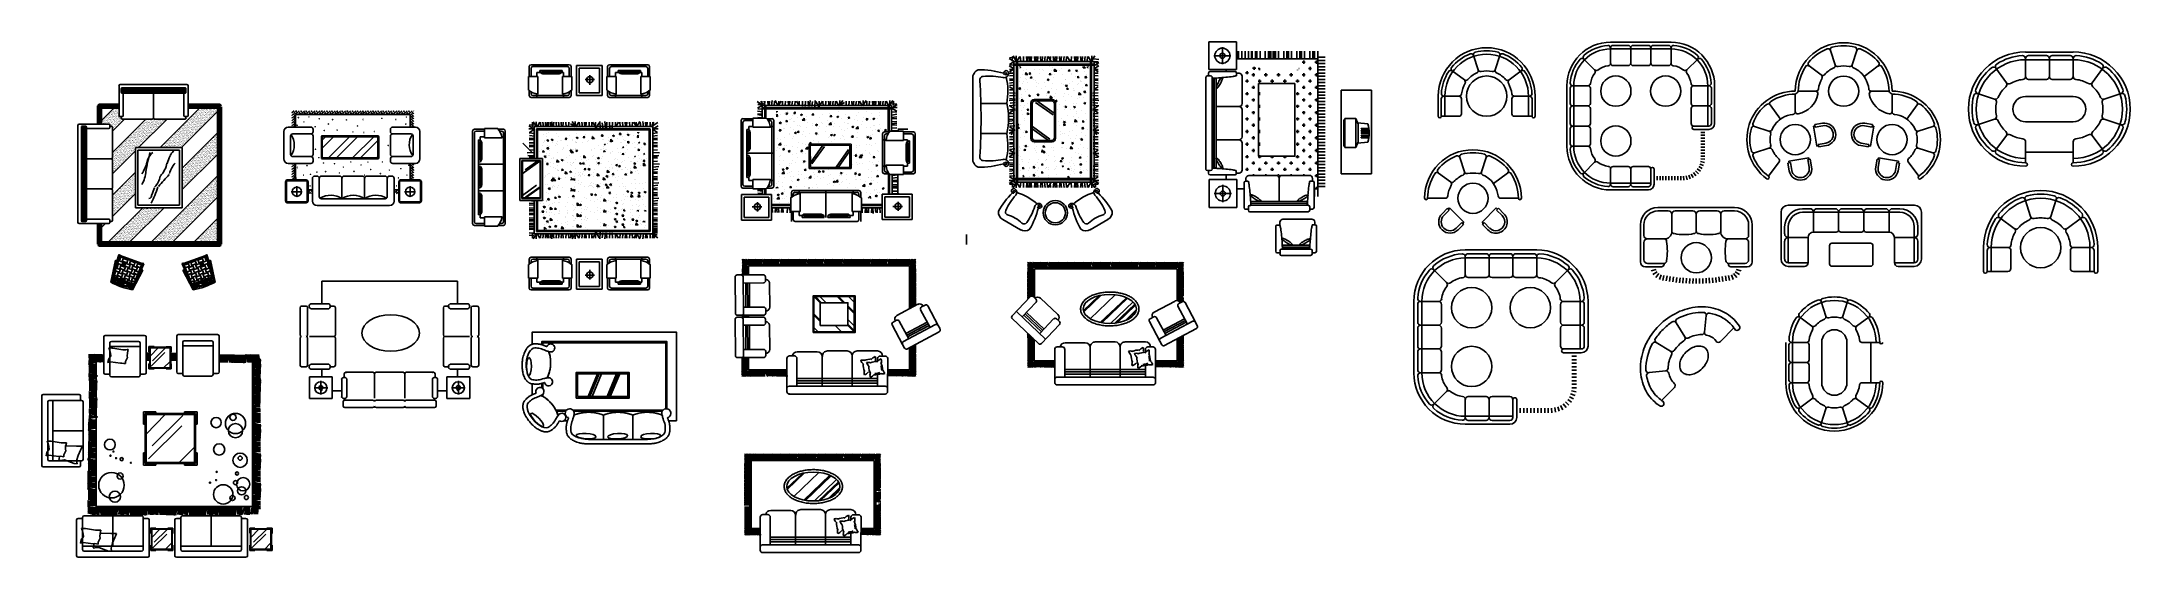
# Model space of a CAD drawing. Extents: x -42728 to 99010, y -18674 to 47645.
# Drawn here: x -37850 to 3579, y -18674 to -8458 of the extents above; entities that cross this region are included whole.
import ezdxf

# ---------------------------------------------------------------- set-up
doc = ezdxf.new("R2010")
doc.units = 0
doc.header["$LTSCALE"] = 100
doc.header["$MEASUREMENT"] = 0
doc.layers.get('0').update_dxf_attribs({"linetype": 'CONTINUOUS'})
for name, color, linetype in [('005', 30, 'CONTINUOUS'), ('01', 3, 'CONTINUOUS'), ('家具', 223, 'CONTINUOUS')]:
    doc.layers.add(name, color=color, linetype=linetype)

# ---------------------------------------------------------------- blocks, each defined once
blk = doc.blocks.new('A$C78C3025F')
at = {"layer": '家具', "color": 3}
for p, q in [((816, 4048), (816, 3456)), ((841, 4073), (2161, 4073)), ((859, 3988), (859, 3919)), ((859, 3979), (2144, 3979)), ((859, 3953), (2144, 3953)), ((859, 3928), (2144, 3928)), ((876, 4005), (2127, 4005)), ((876, 3902), (2127, 3902)), ((901, 3902), (901, 3456)), ((1501, 3902), (1501, 3413)), ((1501, 3902), (1501, 3413)), ((2101, 3902), (2101, 3456)), ((2144, 3988), (2144, 3919)), ((2187, 4048), (2187, 3456)), ((833, 3439), (859, 3439)), ((859, 3439), (859, 3413)), ((859, 3439), (884, 3439)), ((884, 3388), (1476, 3388)), ((1501, 3439), (1501, 3413)), ((1501, 3439), (1501, 3413)), ((1527, 3388), (2119, 3388)), ((2119, 3439), (2144, 3439)), ((2144, 3439), (2144, 3413)), ((2144, 3439), (2170, 3439)), ((0, 1341), (0, 3261)), ((26, 3287), (617, 3287)), ((69, 1375), (69, 3227)), ((86, 3244), (154, 3244)), ((94, 1358), (94, 3244)), ((120, 1358), (120, 3244)), ((146, 1358), (146, 3244)), ((171, 1375), (171, 3227)), ((171, 3201), (617, 3201)), ((634, 3244), (634, 3270)), ((634, 3244), (660, 3244)), ((634, 3218), (634, 3244)), ((686, 2627), (686, 3218)), ((171, 2601), (660, 2601)), ((686, 2027), (686, 2575)), ((171, 2001), (660, 2001)), ((634, 2001), (660, 2001)), ((634, 2001), (660, 2001)), ((686, 1384), (686, 1975)), ((26, 1315), (617, 1315)), ((86, 1358), (154, 1358)), ((171, 1401), (617, 1401)), ((634, 1358), (634, 1384)), ((634, 1358), (660, 1358)), ((634, 1333), (634, 1358)), ((651, 157), (743, 587)), ((685, 173), (766, 551)), ((702, 251), (839, 680)), ((743, 587), (772, 576)), ((766, 551), (812, 695)), ((766, 551), (772, 576)), ((835, 408), (768, 433)), ((802, 510), (777, 439)), ((867, 496), (799, 521)), ((811, 690), (839, 680)), ((837, 691), (819, 698)), ((886, 549), (819, 574)), ((853, 651), (828, 581)), ((855, 491), (830, 420)), ((1268, 505), (833, 663)), ((839, 680), (840, 685)), ((839, 680), (840, 685)), ((1275, 522), (839, 680)), ((912, 400), (842, 426)), ((931, 453), (861, 479)), ((898, 555), (873, 484)), ((906, 632), (881, 561)), ((963, 541), (893, 567)), ((925, 545), (899, 475)), ((982, 594), (912, 620)), ((943, 459), (918, 388)), ((925, 629), (924, 626)), ((951, 536), (926, 465)), ((1008, 445), (938, 471)), ((952, 620), (950, 616)), ((1027, 498), (957, 524)), ((994, 600), (969, 529)), ((996, 440), (971, 369)), ((978, 610), (977, 606)), ((1072, 402), (1002, 428)), ((1039, 504), (1014, 433)), ((1047, 581), (1022, 510)), ((1104, 490), (1034, 516)), ((1123, 543), (1053, 569)), ((1066, 578), (1065, 574)), ((1092, 485), (1067, 414)), ((1149, 394), (1079, 420)), ((1168, 447), (1098, 473)), ((1106, 105), (1275, 522)), ((1135, 549), (1110, 478)), ((1119, 559), (1118, 555)), ((1180, 453), (1155, 382)), ((1188, 530), (1163, 459)), ((1229, 445), (1175, 465)), ((1248, 498), (1194, 518)), ((1207, 527), (1206, 523)), ((1249, 377), (1305, 516)), ((1275, 522), (1277, 527)), ((1303, 512), (1275, 522)), ((1302, 523), (1283, 530)), ((2125, 377), (2068, 516)), ((2070, 512), (2098, 522)), ((2071, 523), (2090, 530)), ((2098, 522), (2096, 527)), ((2098, 522), (2535, 680)), ((2267, 105), (2098, 522)), ((2105, 505), (2540, 663)), ((2125, 498), (2179, 518)), ((2144, 445), (2199, 465)), ((2166, 527), (2167, 523)), ((2185, 530), (2211, 459)), ((2193, 453), (2218, 382)), ((2205, 447), (2275, 473)), ((2224, 394), (2295, 420)), ((2238, 549), (2263, 478)), ((2250, 543), (2320, 569)), ((2254, 559), (2256, 555)), ((2269, 490), (2340, 516)), ((2281, 485), (2307, 414)), ((2301, 402), (2372, 428)), ((2307, 578), (2308, 574)), ((2326, 581), (2352, 510)), ((2334, 504), (2360, 433)), ((2346, 498), (2417, 524)), ((2365, 445), (2436, 471)), ((2377, 440), (2403, 369)), ((2379, 600), (2405, 529)), ((2391, 594), (2462, 620)), ((2395, 610), (2397, 606)), ((2410, 541), (2481, 567)), ((2422, 620), (2423, 616)), ((2422, 536), (2448, 465)), ((2430, 459), (2456, 388)), ((2442, 453), (2513, 479)), ((2448, 629), (2450, 626)), ((2449, 545), (2474, 475)), ((2461, 400), (2532, 426)), ((2467, 632), (2493, 561)), ((2475, 555), (2501, 484)), ((2487, 549), (2555, 574)), ((2506, 496), (2574, 521)), ((2518, 491), (2544, 420)), ((2520, 651), (2546, 581)), ((2535, 680), (2533, 685)), ((2535, 680), (2533, 685)), ((2563, 690), (2535, 680)), ((2672, 251), (2535, 680)), ((2536, 691), (2555, 698)), ((2538, 408), (2606, 433)), ((2607, 551), (2561, 695)), ((2571, 510), (2597, 439)), ((2630, 587), (2602, 576)), ((2607, 551), (2602, 576)), ((2688, 173), (2607, 551)), ((2723, 157), (2630, 587)), ((792, 121), (691, 203)), ((1103, 95), (698, 241)), ((700, 196), (757, 201)), ((1106, 105), (702, 251)), ((1109, 114), (705, 260)), ((908, 79), (715, 235)), ((784, 267), (716, 292)), ((722, 178), (779, 183)), ((751, 369), (726, 298)), ((816, 355), (748, 380)), ((749, 141), (824, 147)), ((937, 81), (772, 215)), ((804, 350), (779, 279)), ((796, 273), (782, 233)), ((786, 124), (846, 129)), ((861, 259), (791, 285)), ((808, 186), (844, 189)), ((880, 312), (810, 338)), ((847, 414), (822, 343)), ((849, 254), (835, 213)), ((853, 150), (920, 155)), ((925, 216), (855, 242)), ((892, 318), (867, 247)), ((900, 395), (875, 324)), ((875, 131), (942, 137)), ((957, 304), (887, 330)), ((904, 79), (1004, 87)), ((976, 357), (906, 383)), ((1068, 35), (906, 166)), ((945, 299), (920, 228)), ((937, 222), (923, 182)), ((1002, 208), (932, 234)), ((1021, 261), (951, 287)), ((954, 63), (1026, 69)), ((988, 363), (963, 292)), ((1079, 52), (964, 145)), ((990, 203), (976, 162)), ((1053, 349), (983, 375)), ((1066, 165), (996, 191)), ((1033, 267), (1008, 196)), ((1041, 344), (1016, 273)), ((1098, 253), (1028, 279)), ((1032, 90), (1101, 96)), ((1117, 306), (1047, 332)), ((1055, 72), (1090, 75)), ((1084, 408), (1059, 337)), ((1086, 248), (1061, 177)), ((1078, 171), (1064, 130)), ((1069, 34), (1249, 377)), ((1127, 163), (1073, 183)), ((1085, 0), (1289, 389)), ((1146, 216), (1092, 236)), ((1129, 312), (1104, 241)), ((1137, 389), (1112, 318)), ((1178, 304), (1124, 324)), ((1197, 357), (1143, 377)), ((1249, 377), (1261, 400)), ((1289, 389), (1261, 400)), ((2084, 389), (2113, 400)), ((2288, 0), (2084, 389)), ((2125, 377), (2113, 400)), ((2304, 34), (2125, 377)), ((2176, 357), (2230, 377)), ((2195, 304), (2250, 324)), ((2227, 216), (2282, 236)), ((2236, 389), (2262, 318)), ((2244, 312), (2270, 241)), ((2246, 163), (2301, 183)), ((2256, 306), (2327, 332)), ((2264, 114), (2668, 260)), ((2267, 105), (2672, 251)), ((2271, 95), (2675, 241)), ((2341, 90), (2272, 96)), ((2275, 253), (2346, 279)), ((2319, 72), (2283, 75)), ((2287, 248), (2313, 177)), ((2289, 408), (2315, 337)), ((2295, 171), (2310, 130)), ((2295, 52), (2410, 145)), ((2305, 35), (2467, 166)), ((2307, 165), (2378, 191)), ((2320, 349), (2391, 375)), ((2332, 344), (2358, 273)), ((2340, 267), (2366, 196)), ((2420, 63), (2347, 69)), ((2352, 261), (2423, 287)), ((2470, 79), (2370, 87)), ((2371, 208), (2442, 234)), ((2383, 203), (2398, 162)), ((2385, 363), (2411, 292)), ((2397, 357), (2468, 383)), ((2416, 304), (2487, 330)), ((2428, 299), (2454, 228)), ((2498, 131), (2431, 137)), ((2436, 222), (2451, 182)), ((2437, 81), (2601, 215)), ((2448, 216), (2519, 242)), ((2521, 150), (2454, 155)), ((2465, 79), (2658, 235)), ((2473, 395), (2499, 324)), ((2481, 318), (2507, 247)), ((2493, 312), (2564, 338)), ((2512, 259), (2583, 285)), ((2524, 254), (2539, 213)), ((2526, 414), (2552, 343)), ((2587, 124), (2527, 129)), ((2565, 186), (2530, 189)), ((2624, 141), (2549, 147)), ((2557, 355), (2625, 380)), ((2569, 350), (2595, 279)), ((2577, 273), (2592, 233)), ((2581, 121), (2682, 203)), ((2589, 267), (2657, 292)), ((2651, 178), (2594, 183)), ((2674, 196), (2616, 201)), ((2622, 369), (2648, 298))]:
    blk.add_line(p, q, dxfattribs=at)
at = {"layer": '家具', "color": 3, "linetype": 'ByBlock'}
for p, q in [((376, 3633), (451, 3627)), ((376, 3623), (451, 3616)), ((376, 3611), (451, 3605)), ((376, 3601), (451, 3594)), ((376, 3581), (451, 3575)), ((376, 3564), (451, 3557)), ((376, 3536), (451, 3543)), ((376, 3519), (451, 3526)), ((376, 3500), (451, 3507)), ((376, 3483), (451, 3490)), ((376, 3486), (451, 3479)), ((376, 3475), (451, 3468)), ((376, 3464), (451, 3457)), ((376, 3453), (451, 3446)), ((376, 3434), (451, 3427)), ((376, 3416), (451, 3410)), ((376, 3389), (451, 3395)), ((376, 3371), (451, 3378)), ((376, 3352), (451, 3359)), ((376, 3335), (451, 3342)), ((376, 3331), (451, 3324)), ((376, 3320), (451, 3313)), ((449, 3627), (392, 3663)), ((449, 3627), (392, 3663)), ((449, 3627), (409, 3689)), ((449, 3627), (409, 3689)), ((443, 3697), (450, 3622)), ((444, 3697), (451, 3622)), ((458, 3697), (451, 3622)), ((451, 3622), (816, 3622)), ((451, 3287), (451, 3622)), ((461, 3697), (468, 3622)), ((477, 3697), (470, 3622)), ((471, 3602), (816, 3602)), ((471, 3287), (471, 3602)), ((471, 3359), (713, 3602)), ((472, 3320), (472, 3320)), ((480, 3697), (487, 3622)), ((483, 3354), (483, 3354)), ((484, 3370), (484, 3370)), ((485, 3361), (485, 3361)), ((485, 3332), (485, 3332)), ((494, 3355), (494, 3355)), ((494, 3345), (494, 3345)), ((497, 3697), (504, 3622)), ((505, 3343), (505, 3343)), ((508, 3339), (508, 3339)), ((509, 3390), (509, 3390)), ((510, 3358), (510, 3358)), ((511, 3351), (511, 3351)), ((525, 3697), (518, 3622)), ((518, 3370), (518, 3370)), ((524, 3398), (524, 3398)), ((526, 3364), (526, 3364)), ((526, 3323), (526, 3323)), ((527, 3394), (527, 3394)), ((529, 3412), (529, 3412)), ((534, 3408), (534, 3408)), ((534, 3320), (534, 3320)), ((542, 3697), (535, 3622)), ((535, 3370), (535, 3370)), ((536, 3331), (536, 3331)), ((537, 3361), (537, 3361)), ((540, 3395), (540, 3395)), ((542, 3314), (542, 3314)), ((545, 3414), (545, 3414)), ((545, 3378), (545, 3378)), ((548, 3363), (548, 3363)), ((562, 3697), (555, 3622)), ((556, 3345), (556, 3345)), ((561, 3429), (561, 3429)), ((562, 3391), (562, 3391)), ((563, 3352), (563, 3352)), ((564, 3434), (564, 3434)), ((564, 3420), (564, 3420)), ((564, 3365), (564, 3365)), ((565, 3360), (565, 3360)), ((568, 3357), (568, 3357)), ((572, 3415), (572, 3415)), ((573, 3418), (573, 3418)), ((579, 3697), (585, 3622)), ((580, 3370), (580, 3370)), ((582, 3315), (582, 3315)), ((583, 3419), (583, 3419)), ((584, 3415), (584, 3415)), ((586, 3449), (586, 3449)), ((586, 3445), (586, 3445)), ((586, 3341), (586, 3341)), ((588, 3412), (588, 3412)), ((588, 3410), (588, 3410)), ((588, 3365), (588, 3365)), ((589, 3372), (589, 3372)), ((590, 3333), (590, 3333)), ((591, 3368), (591, 3368)), ((596, 3320), (596, 3320)), ((598, 3697), (605, 3622)), ((599, 3421), (599, 3421)), ((602, 3370), (602, 3370)), ((603, 3470), (603, 3470)), ((603, 3395), (603, 3395)), ((605, 3396), (605, 3396)), ((605, 3314), (605, 3314)), ((606, 3323), (606, 3323)), ((607, 3467), (607, 3467)), ((608, 3474), (608, 3474)), ((609, 3319), (609, 3319)), ((610, 3470), (610, 3470)), ((610, 3467), (610, 3467)), ((610, 3319), (610, 3319)), ((612, 3429), (612, 3429)), ((613, 3390), (613, 3390)), ((614, 3352), (614, 3352)), ((615, 3697), (622, 3622)), ((618, 3475), (618, 3475)), ((618, 3465), (618, 3465)), ((618, 3372), (618, 3372)), ((619, 3345), (619, 3345)), ((620, 3320), (620, 3320)), ((624, 3451), (624, 3451)), ((625, 3378), (625, 3378)), ((626, 3697), (633, 3622)), ((626, 3420), (626, 3420)), ((627, 3425), (627, 3425)), ((629, 3374), (629, 3374)), ((633, 3496), (633, 3496)), ((635, 3478), (635, 3478)), ((635, 3415), (635, 3415)), ((636, 3322), (636, 3322)), ((637, 3488), (637, 3488)), ((637, 3426), (637, 3426)), ((639, 3450), (639, 3450)), ((640, 3411), (640, 3411)), ((641, 3373), (641, 3373)), ((642, 3370), (642, 3370)), ((642, 3334), (642, 3334)), ((643, 3531), (643, 3531)), ((643, 3506), (643, 3506)), ((644, 3433), (644, 3433)), ((645, 3697), (652, 3622)), ((645, 3375), (645, 3375)), ((646, 3358), (646, 3358)), ((648, 3430), (648, 3430)), ((649, 3445), (649, 3445)), ((651, 3365), (651, 3365)), ((653, 3428), (653, 3428)), ((654, 3532), (654, 3532)), ((655, 3377), (655, 3377)), ((656, 3520), (656, 3520)), ((658, 3320), (658, 3320)), ((662, 3697), (669, 3622)), ((662, 3546), (662, 3546)), ((662, 3481), (662, 3481)), ((663, 3508), (663, 3508)), ((663, 3488), (663, 3488)), ((663, 3326), (663, 3326)), ((664, 3469), (664, 3469)), ((665, 3515), (665, 3515)), ((665, 3414), (665, 3414)), ((665, 3395), (665, 3395)), ((666, 3431), (666, 3431)), ((666, 3340), (666, 3340)), ((667, 3485), (667, 3485)), ((667, 3392), (667, 3392)), ((667, 3315), (667, 3315)), ((668, 3354), (668, 3354)), ((669, 3315), (669, 3315)), ((670, 3534), (670, 3534)), ((670, 3337), (670, 3337)), ((672, 3483), (672, 3483)), ((672, 3470), (672, 3470)), ((672, 3379), (672, 3379)), ((674, 3327), (674, 3327)), ((679, 3546), (679, 3546)), ((680, 3432), (680, 3432)), ((681, 3465), (681, 3465)), ((681, 3345), (681, 3345)), ((682, 3543), (682, 3543)), ((690, 3697), (683, 3622)), ((684, 3469), (684, 3469)), ((685, 3395), (685, 3395)), ((686, 3565), (686, 3565)), ((686, 3540), (686, 3540)), ((686, 2725), (1348, 3388)), ((686, 3150), (924, 3388)), ((687, 3526), (687, 3526)), ((687, 3321), (687, 3321)), ((688, 3420), (688, 3420)), ((689, 3488), (689, 3488)), ((689, 3485), (689, 3485)), ((689, 3392), (689, 3392)), ((690, 3449), (690, 3449)), ((690, 3330), (690, 3330)), ((691, 3433), (691, 3433)), ((691, 3411), (691, 3411)), ((692, 3372), (692, 3372)), ((694, 3334), (694, 3334)), ((695, 3496), (695, 3496)), ((697, 3538), (697, 3538)), ((697, 3415), (697, 3415)), ((699, 3382), (699, 3382)), ((707, 3697), (700, 3622)), ((702, 3571), (702, 3571)), ((703, 3524), (703, 3524)), ((704, 3450), (704, 3450)), ((705, 3370), (705, 3370)), ((706, 3590), (706, 3590)), ((706, 3376), (706, 3376)), ((707, 3435), (707, 3435)), ((708, 3539), (708, 3539)), ((708, 3447), (708, 3447)), ((709, 3384), (709, 3384)), ((711, 3565), (711, 3565)), ((711, 3446), (711, 3446)), ((713, 3586), (713, 3586)), ((713, 3365), (713, 3365)), ((714, 3547), (714, 3547)), ((716, 3509), (716, 3509)), ((716, 3488), (716, 3488)), ((717, 3470), (717, 3470)), ((717, 3333), (717, 3333)), ((718, 3521), (718, 3521)), ((718, 3432), (718, 3432)), ((719, 3393), (719, 3393)), ((726, 3697), (720, 3622)), ((721, 3354), (721, 3354)), ((721, 3320), (721, 3320)), ((722, 3579), (722, 3579)), ((722, 3316), (722, 3316)), ((723, 3506), (723, 3506)), ((724, 3541), (724, 3541)), ((725, 3596), (725, 3596)), ((725, 3431), (725, 3431)), ((725, 3386), (725, 3386)), ((726, 3490), (726, 3490)), ((726, 3358), (726, 3358)), ((727, 3515), (727, 3515)), ((727, 3502), (727, 3502)), ((727, 3396), (727, 3396)), ((728, 3334), (728, 3334)), ((729, 3315), (729, 3315)), ((730, 3354), (730, 3354)), ((733, 3594), (733, 3594)), ((734, 3439), (734, 3439)), ((735, 3470), (735, 3470)), ((744, 3697), (737, 3622)), ((740, 3567), (740, 3567)), ((741, 3546), (741, 3546)), ((741, 3528), (741, 3528)), ((742, 3561), (742, 3561)), ((742, 3492), (742, 3492)), ((743, 3595), (743, 3595)), ((743, 3490), (743, 3490)), ((743, 3465), (743, 3465)), ((743, 3345), (743, 3345)), ((744, 3486), (744, 3486)), ((744, 3451), (744, 3451)), ((744, 3337), (744, 3337)), ((745, 3440), (745, 3440)), ((745, 3413), (745, 3413)), ((745, 3413), (745, 3413)), ((746, 3557), (746, 3557)), ((746, 3374), (746, 3374)), ((747, 3338), (747, 3338)), ((748, 3336), (748, 3336)), ((749, 3697), (756, 3622)), ((749, 3409), (749, 3409)), ((751, 3545), (751, 3545)), ((751, 3420), (751, 3420)), ((753, 3390), (753, 3390)), ((757, 3496), (757, 3496)), ((759, 3598), (759, 3598)), ((759, 3415), (759, 3415)), ((761, 3442), (761, 3442)), ((762, 3546), (762, 3546)), ((763, 3541), (763, 3541)), ((763, 3391), (763, 3391)), ((764, 3585), (764, 3585)), ((764, 3571), (764, 3571)), ((764, 3468), (764, 3468)), ((765, 3547), (765, 3547)), ((766, 3697), (773, 3622)), ((766, 3394), (766, 3394)), ((767, 3508), (767, 3508)), ((767, 3370), (767, 3370)), ((767, 3320), (767, 3320)), ((768, 3470), (768, 3470)), ((768, 3465), (768, 3465)), ((769, 3431), (769, 3431)), ((770, 3495), (770, 3495)), ((770, 3393), (770, 3393)), ((771, 3340), (771, 3340)), ((771, 3317), (771, 3317)), ((772, 3354), (772, 3354)), ((773, 3565), (773, 3565)), ((773, 3446), (773, 3446)), ((773, 3316), (773, 3316)), ((775, 3365), (775, 3365)), ((778, 3548), (778, 3548)), ((779, 3393), (779, 3393)), ((780, 3497), (780, 3497)), ((781, 3521), (781, 3521)), ((781, 3342), (781, 3342)), ((783, 3596), (783, 3596)), ((783, 3523), (783, 3523)), ((783, 3320), (783, 3320)), ((785, 3697), (792, 3622)), ((785, 3449), (785, 3449)), ((786, 3375), (786, 3375)), ((787, 3601), (787, 3601)), ((787, 3596), (787, 3596)), ((787, 3520), (787, 3520)), ((788, 3446), (788, 3446)), ((789, 3515), (789, 3515)), ((789, 3396), (789, 3396)), ((790, 3372), (790, 3372)), ((791, 3315), (791, 3315)), ((792, 3568), (792, 3568)), ((794, 3529), (794, 3529)), ((795, 3491), (795, 3491)), ((796, 3499), (796, 3499)), ((796, 3452), (796, 3452)), ((797, 3471), (797, 3471)), ((797, 3413), (797, 3413)), ((798, 3447), (798, 3447)), ((798, 3344), (798, 3344)), ((799, 3375), (799, 3375)), ((800, 3336), (800, 3336)), ((802, 3697), (809, 3622)), ((802, 3578), (802, 3578)), ((803, 3546), (803, 3546)), ((804, 3504), (804, 3504)), ((805, 3552), (805, 3552)), ((805, 3465), (805, 3465)), ((805, 3430), (805, 3430)), ((806, 3575), (806, 3575)), ((806, 3397), (806, 3397)), ((806, 3346), (806, 3346)), ((807, 3356), (807, 3356)), ((809, 3427), (809, 3427)), ((813, 3420), (813, 3420)), ((815, 3553), (815, 3553)), ((815, 3449), (815, 3449)), ((817, 3398), (817, 3398)), ((821, 3415), (821, 3415)), ((823, 3433), (823, 3433)), ((824, 3395), (824, 3395)), ((825, 3347), (825, 3347)), ((826, 3411), (826, 3411)), ((826, 3356), (826, 3356)), ((827, 3338), (827, 3338)), ((827, 3318), (827, 3318)), ((829, 3370), (829, 3370)), ((831, 3334), (831, 3334)), ((833, 3400), (833, 3400)), ((835, 3349), (835, 3349)), ((838, 3365), (838, 3365)), ((845, 3320), (845, 3320)), ((846, 3393), (846, 3393)), ((848, 3318), (848, 3318)), ((850, 3389), (850, 3389)), ((850, 3375), (850, 3375)), ((851, 3336), (851, 3336)), ((852, 3396), (852, 3396)), ((852, 3351), (852, 3351)), ((867, 3374), (867, 3374)), ((868, 3346), (868, 3346)), ((878, 3357), (878, 3357)), ((879, 3354), (879, 3354)), ((887, 3355), (887, 3355)), ((889, 3356), (889, 3356)), ((891, 3370), (891, 3370)), ((900, 3365), (900, 3365)), ((904, 3377), (904, 3377)), ((1205, 2821), (1772, 3388)), ((1290, 3316), (1290, 3316)), ((1300, 3325), (1300, 3325)), ((1311, 3330), (1311, 3330)), ((1314, 3327), (1314, 3327)), ((1324, 3343), (1324, 3343)), ((1328, 3362), (1328, 3362)), ((1336, 3366), (1336, 3366)), ((1338, 3363), (1338, 3363)), ((1344, 3321), (1344, 3321)), ((1351, 3366), (1351, 3366)), ((1351, 3364), (1351, 3364)), ((1352, 3325), (1352, 3325)), ((1352, 3316), (1352, 3316)), ((1355, 3365), (1355, 3365)), ((1366, 3347), (1366, 3347)), ((1371, 3348), (1371, 3348)), ((1373, 3316), (1373, 3316)), ((1375, 3345), (1375, 3345)), ((1376, 3384), (1376, 3384)), ((1378, 3345), (1378, 3345)), ((1382, 3369), (1382, 3369)), ((1390, 3371), (1390, 3371)), ((1392, 3370), (1392, 3370)), ((1392, 3329), (1392, 3329)), ((1398, 3366), (1398, 3366)), ((1400, 3319), (1400, 3319)), ((1402, 3364), (1402, 3364)), ((1403, 3325), (1403, 3325)), ((1406, 3321), (1406, 3321)), ((1408, 3372), (1408, 3372)), ((1411, 3384), (1411, 3384)), ((1411, 3321), (1411, 3321)), ((1414, 3316), (1414, 3316)), ((1427, 3323), (1427, 3323)), ((1428, 3347), (1428, 3347)), ((1429, 3384), (1429, 3384)), ((1430, 3346), (1430, 3346)), ((1431, 3365), (1431, 3365)), ((1435, 3362), (1435, 3362)), ((1436, 3376), (1436, 3376)), ((1446, 3377), (1446, 3377)), ((1452, 3372), (1452, 3372)), ((1452, 3346), (1452, 3346)), ((1454, 3327), (1454, 3327)), ((1456, 3366), (1456, 3366)), ((1457, 3327), (1457, 3327)), ((1460, 3366), (1460, 3366)), ((1462, 3379), (1462, 3379)), ((1464, 3328), (1464, 3328)), ((1468, 3321), (1468, 3321)), ((1472, 3328), (1472, 3328)), ((1476, 3325), (1476, 3325)), ((1477, 3316), (1477, 3316)), ((1480, 3384), (1480, 3384)), ((1481, 3346), (1481, 3346)), ((1481, 3330), (1481, 3330)), ((1489, 3383), (1489, 3383)), ((1491, 3383), (1491, 3383)), ((1491, 3347), (1491, 3347)), ((1495, 3380), (1495, 3380)), ((1500, 3384), (1500, 3384)), ((1508, 3366), (1508, 3366)), ((1508, 3334), (1508, 3334)), ((1509, 3328), (1509, 3328)), ((1512, 3364), (1512, 3364)), ((1514, 3372), (1514, 3372)), ((1516, 3386), (1516, 3386)), ((1518, 3335), (1518, 3335)), ((1523, 3366), (1523, 3366)), ((1530, 3322), (1530, 3322)), ((1532, 3345), (1532, 3345)), ((1534, 3386), (1534, 3386)), ((1534, 3337), (1534, 3337)), ((1535, 3348), (1535, 3348)), ((1536, 3342), (1536, 3342)), ((1539, 3316), (1539, 3316)), ((1553, 3347), (1553, 3347)), ((1553, 3326), (1553, 3326)), ((1559, 3366), (1559, 3366)), ((1561, 3328), (1561, 3328)), ((1562, 3341), (1562, 3341)), ((1572, 3381), (1572, 3381)), ((1572, 3342), (1572, 3342)), ((1577, 3372), (1577, 3372)), ((1585, 3366), (1585, 3366)), ((1586, 3387), (1586, 3387)), ((1588, 3348), (1588, 3348)), ((1588, 3344), (1588, 3344)), ((1592, 3363), (1592, 3363)), ((1593, 3322), (1593, 3322)), ((1596, 3360), (1596, 3360)), ((1601, 3316), (1601, 3316)), ((1613, 3368), (1613, 3368)), ((1613, 3344), (1613, 3344)), ((1615, 3348), (1615, 3348)), ((1615, 3347), (1615, 3347)), ((1615, 3329), (1615, 3329)), ((1626, 3349), (1626, 3349)), ((1629, 2821), (2411, 3602)), ((1633, 3325), (1633, 3325)), ((1637, 3322), (1637, 3322)), ((1638, 3386), (1638, 3386)), ((1639, 3372), (1639, 3372)), ((1639, 3348), (1639, 3348)), ((1642, 3351), (1642, 3351)), ((1647, 3366), (1647, 3366)), ((1652, 3381), (1652, 3381)), ((1655, 3322), (1655, 3322)), ((1656, 3377), (1656, 3377)), ((1663, 3316), (1663, 3316)), ((1666, 3369), (1666, 3369)), ((1667, 3330), (1667, 3330)), ((1669, 3355), (1669, 3355)), ((1673, 3361), (1673, 3361)), ((1678, 3347), (1678, 3347)), ((1680, 3356), (1680, 3356)), ((1693, 3350), (1693, 3350)), ((1693, 3343), (1693, 3343)), ((1696, 3358), (1696, 3358)), ((1697, 3340), (1697, 3340)), ((1701, 3372), (1701, 3372)), ((1710, 3367), (1710, 3367)), ((1717, 3368), (1717, 3368)), ((1723, 3362), (1723, 3362)), ((1734, 3379), (1734, 3379)), ((1734, 3363), (1734, 3363)), ((1750, 3365), (1750, 3365)), ((2768, 3535), (2054, 2821)), ((2153, 3323), (2153, 3323)), ((2162, 3317), (2162, 3317)), ((2164, 3316), (2164, 3316)), ((2167, 3318), (2167, 3318)), ((2176, 3348), (2176, 3348)), ((2177, 3336), (2177, 3336)), ((2181, 3332), (2181, 3332)), ((2183, 3371), (2183, 3371)), ((2187, 3622), (2788, 3622)), ((2187, 3602), (2768, 3602)), ((2190, 3697), (2197, 3622)), ((2190, 3376), (2190, 3376)), ((2191, 3337), (2191, 3337)), ((2191, 3320), (2191, 3320)), ((2198, 3316), (2198, 3316)), ((2199, 3373), (2199, 3373)), ((2199, 3373), (2199, 3373)), ((2200, 3387), (2200, 3387)), ((2201, 3321), (2201, 3321)), ((2207, 3697), (2214, 3622)), ((2208, 3367), (2208, 3367)), ((2215, 3323), (2215, 3323)), ((2216, 3396), (2216, 3396)), ((2217, 3371), (2217, 3371)), ((2217, 3323), (2217, 3323)), ((2218, 3358), (2218, 3358)), ((2219, 3319), (2219, 3319)), ((2222, 3398), (2222, 3398)), ((2224, 3317), (2224, 3317)), ((2226, 3697), (2233, 3622)), ((2226, 3376), (2226, 3376)), ((2236, 3427), (2236, 3427)), ((2237, 3378), (2237, 3378)), ((2237, 3353), (2237, 3353)), ((2238, 3348), (2238, 3348)), ((2241, 3350), (2241, 3350)), ((2242, 3416), (2242, 3416)), ((2243, 3697), (2250, 3622)), ((2244, 3377), (2244, 3377)), ((2245, 3423), (2245, 3423)), ((2245, 3339), (2245, 3339)), ((2245, 3327), (2245, 3327)), ((2253, 3380), (2253, 3380)), ((2254, 3418), (2254, 3418)), ((2255, 3328), (2255, 3328)), ((2256, 3408), (2256, 3408)), ((2258, 3334), (2258, 3334)), ((2260, 3405), (2260, 3405)), ((2261, 3433), (2261, 3433)), ((2262, 3373), (2262, 3373)), ((2271, 3697), (2265, 3622)), ((2266, 3435), (2266, 3435)), ((2268, 3448), (2268, 3448)), ((2268, 3396), (2268, 3396)), ((2269, 3357), (2269, 3357)), ((2270, 3368), (2270, 3368)), ((2270, 3319), (2270, 3319)), ((2271, 3331), (2271, 3331)), ((2272, 3434), (2272, 3434)), ((2275, 3463), (2275, 3463)), ((2277, 3389), (2277, 3389)), ((2278, 3323), (2278, 3323)), ((2278, 3316), (2278, 3316)), ((2279, 3460), (2279, 3460)), ((2280, 3383), (2280, 3383)), ((2288, 3697), (2282, 3622)), ((2284, 3398), (2284, 3398)), ((2286, 3318), (2286, 3318)), ((2288, 3436), (2288, 3436)), ((2290, 3385), (2290, 3385)), ((2292, 3473), (2292, 3473)), ((2293, 3455), (2293, 3455)), ((2295, 3417), (2295, 3417)), ((2296, 3378), (2296, 3378)), ((2297, 3444), (2297, 3444)), ((2297, 3371), (2297, 3371)), ((2297, 3340), (2297, 3340)), ((2298, 3334), (2298, 3334)), ((2300, 3468), (2300, 3468)), ((2300, 3348), (2300, 3348)), ((2308, 3697), (2301, 3622)), ((2301, 3367), (2301, 3367)), ((2307, 3491), (2307, 3491)), ((2307, 3387), (2307, 3387)), ((2308, 3423), (2308, 3423)), ((2309, 3336), (2309, 3336)), ((2318, 3697), (2312, 3622)), ((2314, 3499), (2314, 3499)), ((2315, 3440), (2315, 3440)), ((2316, 3499), (2316, 3499)), ((2316, 3426), (2316, 3426)), ((2316, 3418), (2316, 3418)), ((2318, 3351), (2318, 3351)), ((2319, 3475), (2319, 3475)), ((2320, 3436), (2320, 3436)), ((2320, 3422), (2320, 3422)), ((2322, 3398), (2322, 3398)), ((2323, 3359), (2323, 3359)), ((2324, 3493), (2324, 3493)), ((2324, 3373), (2324, 3373)), ((2324, 3321), (2324, 3321)), ((2325, 3338), (2325, 3338)), ((2326, 3441), (2326, 3441)), ((2336, 3697), (2329, 3622)), ((2330, 3449), (2330, 3449)), ((2332, 3368), (2332, 3368)), ((2334, 3391), (2334, 3391)), ((2336, 3481), (2336, 3481)), ((2338, 3523), (2338, 3523)), ((2338, 3407), (2338, 3407)), ((2338, 3333), (2338, 3333)), ((2339, 3478), (2339, 3478)), ((2340, 3323), (2340, 3323)), ((2342, 3532), (2342, 3532)), ((2342, 3443), (2342, 3443)), ((2342, 3330), (2342, 3330)), ((2343, 3493), (2343, 3493)), ((2344, 3392), (2344, 3392)), ((2345, 3455), (2345, 3455)), ((2346, 3518), (2346, 3518)), ((2346, 3416), (2346, 3416)), ((2347, 3398), (2347, 3398)), ((2347, 3378), (2347, 3378)), ((2355, 3697), (2348, 3622)), ((2348, 3339), (2348, 3339)), ((2348, 3318), (2348, 3318)), ((2351, 3496), (2351, 3496)), ((2352, 3341), (2352, 3341)), ((2354, 3473), (2354, 3473)), ((2355, 3536), (2355, 3536)), ((2357, 3462), (2357, 3462)), ((2357, 3388), (2357, 3388)), ((2358, 3533), (2358, 3533)), ((2359, 3549), (2359, 3549)), ((2360, 3549), (2360, 3549)), ((2360, 3394), (2360, 3394)), ((2361, 3498), (2361, 3498)), ((2361, 3385), (2361, 3385)), ((2362, 3468), (2362, 3468)), ((2363, 3348), (2363, 3348)), ((2363, 3343), (2363, 3343)), ((2369, 3553), (2369, 3553)), ((2369, 3447), (2369, 3447)), ((2370, 3514), (2370, 3514)), ((2370, 3423), (2370, 3423)), ((2371, 3476), (2371, 3476)), ((2372, 3697), (2379, 3622)), ((2373, 3437), (2373, 3437)), ((2374, 3399), (2374, 3399)), ((2375, 3360), (2375, 3360)), ((2376, 3517), (2376, 3517)), ((2377, 3500), (2377, 3500)), ((2377, 3499), (2377, 3499)), ((2377, 3443), (2377, 3443)), ((2377, 3322), (2377, 3322)), ((2378, 3418), (2378, 3418)), ((2379, 3369), (2379, 3369)), ((2379, 3345), (2379, 3345)), ((2380, 3448), (2380, 3448)), ((2380, 3440), (2380, 3440)), ((2384, 3574), (2384, 3574)), ((2386, 3553), (2386, 3553)), ((2386, 3373), (2386, 3373)), ((2388, 3398), (2388, 3398)), ((2391, 3697), (2398, 3622)), ((2392, 3568), (2392, 3568)), ((2393, 3449), (2393, 3449)), ((2395, 3573), (2395, 3573)), ((2395, 3572), (2395, 3572)), ((2395, 3368), (2395, 3368)), ((2396, 3534), (2396, 3534)), ((2396, 3499), (2396, 3499)), ((2396, 3451), (2396, 3451)), ((2397, 3554), (2397, 3554)), ((2397, 3495), (2397, 3495)), ((2398, 3424), (2398, 3424)), ((2398, 3399), (2398, 3399)), ((2398, 3351), (2398, 3351)), ((2399, 3495), (2399, 3495)), ((2399, 3457), (2399, 3457)), ((2400, 3524), (2400, 3524)), ((2400, 3418), (2400, 3418)), ((2401, 3380), (2401, 3380)), ((2402, 3347), (2402, 3347)), ((2402, 3341), (2402, 3341)), ((2402, 3323), (2402, 3323)), ((2405, 3503), (2405, 3503)), ((2406, 3348), (2406, 3348)), ((2408, 3697), (2415, 3622)), ((2408, 3518), (2408, 3518)), ((2409, 3399), (2409, 3399)), ((2411, 3602), (2768, 3602)), ((2411, 3318), (2411, 3318)), ((2413, 3556), (2413, 3556)), ((2414, 3401), (2414, 3401)), ((2415, 3554), (2415, 3554)), ((2415, 3505), (2415, 3505)), ((2416, 3473), (2416, 3473)), ((2416, 3350), (2416, 3350)), ((2417, 3479), (2417, 3479)), ((2418, 3406), (2418, 3406)), ((2419, 3591), (2419, 3591)), ((2419, 3550), (2419, 3550)), ((2420, 3552), (2420, 3552)), ((2420, 3331), (2420, 3331)), ((2421, 3514), (2421, 3514)), ((2421, 3402), (2421, 3402)), ((2423, 3549), (2423, 3549)), ((2423, 3475), (2423, 3475)), ((2423, 3454), (2423, 3454)), ((2424, 3437), (2424, 3437)), ((2425, 3468), (2425, 3468)), ((2425, 3398), (2425, 3398)), ((2425, 3348), (2425, 3348)), ((2426, 3360), (2426, 3360)), ((2428, 3321), (2428, 3321)), ((2436, 3697), (2429, 3622)), ((2431, 3507), (2431, 3507)), ((2432, 3423), (2432, 3423)), ((2433, 3455), (2433, 3455)), ((2433, 3352), (2433, 3352)), ((2436, 3534), (2436, 3534)), ((2437, 3461), (2437, 3461)), ((2439, 3499), (2439, 3499)), ((2439, 3387), (2439, 3387)), ((2440, 3560), (2440, 3560)), ((2440, 3458), (2440, 3458)), ((2441, 3418), (2441, 3418)), ((2441, 3405), (2441, 3405)), ((2446, 3574), (2446, 3574)), ((2453, 3697), (2447, 3622)), ((2447, 3573), (2447, 3573)), ((2448, 3535), (2448, 3535)), ((2448, 3373), (2448, 3373)), ((2450, 3561), (2450, 3561)), ((2450, 3496), (2450, 3496)), ((2450, 3458), (2450, 3458)), ((2451, 3458), (2451, 3458)), ((2452, 3419), (2452, 3419)), ((2452, 3406), (2452, 3406)), ((2453, 3380), (2453, 3380)), ((2455, 3589), (2455, 3589)), ((2455, 3568), (2455, 3568)), ((2455, 3449), (2455, 3449)), ((2455, 3342), (2455, 3342)), ((2456, 3516), (2456, 3516)), ((2457, 3368), (2457, 3368)), ((2458, 3511), (2458, 3511)), ((2458, 3442), (2458, 3442)), ((2459, 3368), (2459, 3368)), ((2460, 3513), (2460, 3513)), ((2460, 3355), (2460, 3355)), ((2462, 3524), (2462, 3524)), ((2462, 3365), (2462, 3365)), ((2465, 3323), (2465, 3323)), ((2473, 3697), (2466, 3622)), ((2467, 3563), (2467, 3563)), ((2468, 3408), (2468, 3408)), ((2469, 3599), (2469, 3599)), ((2469, 3512), (2469, 3512)), ((2470, 3357), (2470, 3357)), ((2471, 3518), (2471, 3518)), ((2471, 3399), (2471, 3399)), ((2473, 3593), (2473, 3593)), ((2473, 3318), (2473, 3318)), ((2474, 3554), (2474, 3554)), ((2475, 3571), (2475, 3571)), ((2475, 3516), (2475, 3516)), ((2477, 3497), (2477, 3497)), ((2477, 3477), (2477, 3477)), ((2477, 3461), (2477, 3461)), ((2478, 3474), (2478, 3474)), ((2478, 3439), (2478, 3439)), ((2478, 3423), (2478, 3423)), ((2479, 3568), (2479, 3568)), ((2479, 3400), (2479, 3400)), ((2480, 3362), (2480, 3362)), ((2480, 3349), (2480, 3349)), ((2481, 3420), (2481, 3420)), ((2482, 3323), (2482, 3323)), ((2490, 3697), (2483, 3622)), ((2485, 3549), (2485, 3549)), ((2485, 3514), (2485, 3514)), ((2487, 3468), (2487, 3468)), ((2487, 3463), (2487, 3463)), ((2487, 3359), (2487, 3359)), ((2487, 3349), (2487, 3349)), ((2494, 3567), (2494, 3567)), ((2495, 3697), (2502, 3622)), ((2495, 3424), (2495, 3424)), ((2495, 3412), (2495, 3412)), ((2496, 3552), (2496, 3552)), ((2497, 3479), (2497, 3479)), ((2498, 3573), (2498, 3573)), ((2499, 3404), (2499, 3404)), ((2500, 3534), (2500, 3534)), ((2500, 3331), (2500, 3331)), ((2501, 3499), (2501, 3499)), ((2501, 3496), (2501, 3496)), ((2501, 3475), (2501, 3475)), ((2502, 3457), (2502, 3457)), ((2503, 3419), (2503, 3419)), ((2503, 3418), (2503, 3418)), ((2503, 3327), (2503, 3327)), ((2504, 3568), (2504, 3568)), ((2504, 3465), (2504, 3465)), ((2505, 3380), (2505, 3380)), ((2506, 3413), (2506, 3413)), ((2506, 3342), (2506, 3342)), ((2508, 3574), (2508, 3574)), ((2511, 3373), (2511, 3373)), ((2512, 3697), (2519, 3622)), ((2512, 3518), (2512, 3518)), ((2514, 3362), (2514, 3362)), ((2516, 3534), (2516, 3534)), ((2517, 3569), (2517, 3569)), ((2517, 3449), (2517, 3449)), ((2518, 3459), (2518, 3459)), ((2519, 3386), (2519, 3386)), ((2519, 3368), (2519, 3368)), ((2520, 3571), (2520, 3571)), ((2520, 3530), (2520, 3530)), ((2522, 3415), (2522, 3415)), ((2522, 3382), (2522, 3382)), ((2523, 3519), (2523, 3519)), ((2524, 3364), (2524, 3364)), ((2525, 3594), (2525, 3594)), ((2525, 3524), (2525, 3524)), ((2526, 3555), (2526, 3555)), ((2527, 3323), (2527, 3323)), ((2528, 3517), (2528, 3517)), ((2529, 3478), (2529, 3478)), ((2530, 3439), (2530, 3439)), ((2531, 3599), (2531, 3599)), ((2531, 3468), (2531, 3468)), ((2532, 3697), (2538, 3622)), ((2532, 3401), (2532, 3401)), ((2533, 3518), (2533, 3518)), ((2533, 3399), (2533, 3399)), ((2533, 3362), (2533, 3362)), ((2534, 3324), (2534, 3324)), ((2535, 3589), (2535, 3589)), ((2535, 3318), (2535, 3318)), ((2537, 3514), (2537, 3514)), ((2538, 3441), (2538, 3441)), ((2539, 3585), (2539, 3585)), ((2539, 3521), (2539, 3521)), ((2540, 3367), (2540, 3367)), ((2540, 3366), (2540, 3366)), ((2541, 3474), (2541, 3474)), ((2541, 3470), (2541, 3470)), ((2542, 3438), (2542, 3438)), ((2543, 3314), (2543, 3314)), ((2547, 3549), (2547, 3549)), ((2548, 3574), (2548, 3574)), ((2549, 3697), (2555, 3622)), ((2549, 3468), (2549, 3468)), ((2549, 3419), (2549, 3419)), ((2550, 3349), (2550, 3349)), ((2552, 3575), (2552, 3575)), ((2554, 3536), (2554, 3536)), ((2555, 3498), (2555, 3498)), ((2556, 3569), (2556, 3569)), ((2556, 3459), (2556, 3459)), ((2557, 3496), (2557, 3496)), ((2557, 3472), (2557, 3472)), ((2557, 3424), (2557, 3424)), ((2557, 3421), (2557, 3421)), ((2558, 3575), (2558, 3575)), ((2559, 3422), (2559, 3422)), ((2559, 3382), (2559, 3382)), ((2560, 3420), (2560, 3420)), ((2560, 3348), (2560, 3348)), ((2560, 3344), (2560, 3344)), ((2561, 3493), (2561, 3493)), ((2563, 3499), (2563, 3499)), ((2563, 3345), (2563, 3345)), ((2565, 3418), (2565, 3418)), ((2566, 3525), (2566, 3525)), ((2568, 3370), (2568, 3370)), ((2577, 3697), (2570, 3622)), ((2571, 3574), (2571, 3574)), ((2573, 3374), (2573, 3374)), ((2574, 3578), (2574, 3578)), ((2576, 3593), (2576, 3593)), ((2576, 3551), (2576, 3551)), ((2576, 3526), (2576, 3526)), ((2576, 3422), (2576, 3422)), ((2578, 3555), (2578, 3555)), ((2578, 3477), (2578, 3477)), ((2578, 3371), (2578, 3371)), ((2579, 3569), (2579, 3569)), ((2579, 3516), (2579, 3516)), ((2579, 3403), (2579, 3403)), ((2580, 3548), (2580, 3548)), ((2580, 3478), (2580, 3478)), ((2580, 3449), (2580, 3449)), ((2581, 3439), (2581, 3439)), ((2581, 3368), (2581, 3368)), ((2583, 3401), (2583, 3401)), ((2583, 3400), (2583, 3400)), ((2584, 3362), (2584, 3362)), ((2585, 3475), (2585, 3475)), ((2594, 3697), (2587, 3622)), ((2587, 3524), (2587, 3524)), ((2593, 3599), (2593, 3599)), ((2593, 3528), (2593, 3528)), ((2594, 3373), (2594, 3373)), ((2595, 3519), (2595, 3519)), ((2595, 3477), (2595, 3477)), ((2596, 3399), (2596, 3399)), ((2597, 3532), (2597, 3532)), ((2598, 3459), (2598, 3459)), ((2600, 3384), (2600, 3384)), ((2601, 3581), (2601, 3581)), ((2602, 3455), (2602, 3455)), ((2603, 3474), (2603, 3474)), ((2603, 3426), (2603, 3426)), ((2605, 3576), (2605, 3576)), ((2613, 3697), (2606, 3622)), ((2606, 3537), (2606, 3537)), ((2607, 3498), (2607, 3498)), ((2608, 3460), (2608, 3460)), ((2609, 3549), (2609, 3549)), ((2610, 3421), (2610, 3421)), ((2611, 3479), (2611, 3479)), ((2611, 3468), (2611, 3468)), ((2611, 3383), (2611, 3383)), ((2612, 3583), (2612, 3583)), ((2613, 3427), (2613, 3427)), ((2616, 3587), (2616, 3587)), ((2624, 3697), (2617, 3622)), ((2617, 3514), (2617, 3514)), ((2619, 3439), (2619, 3439)), ((2619, 3424), (2619, 3424)), ((2620, 3532), (2620, 3532)), ((2621, 3510), (2621, 3510)), ((2626, 3499), (2626, 3499)), ((2628, 3585), (2628, 3585)), ((2628, 3418), (2628, 3418)), ((2630, 3595), (2630, 3595)), ((2630, 3533), (2630, 3533)), ((2630, 3430), (2630, 3430)), ((2632, 3557), (2632, 3557)), ((2633, 3574), (2633, 3574)), ((2633, 3518), (2633, 3518)), ((2641, 3697), (2634, 3622)), ((2634, 3480), (2634, 3480)), ((2635, 3441), (2635, 3441)), ((2636, 3569), (2636, 3569)), ((2638, 3494), (2638, 3494)), ((2638, 3482), (2638, 3482)), ((2639, 3421), (2639, 3421)), ((2640, 3565), (2640, 3565)), ((2641, 3569), (2641, 3569)), ((2642, 3449), (2642, 3449)), ((2643, 3418), (2643, 3418)), ((2647, 3535), (2647, 3535)), ((2649, 3524), (2649, 3524)), ((2649, 3484), (2649, 3484)), ((2660, 3697), (2653, 3622)), ((2655, 3588), (2655, 3588)), ((2656, 3599), (2656, 3599)), ((2656, 3575), (2656, 3575)), ((2657, 3549), (2657, 3549)), ((2657, 3537), (2657, 3537)), ((2657, 3433), (2657, 3433)), ((2658, 3519), (2658, 3519)), ((2658, 3498), (2658, 3498)), ((2658, 3476), (2658, 3476)), ((2660, 3460), (2660, 3460)), ((2662, 3473), (2662, 3473)), ((2665, 3486), (2665, 3486)), ((2665, 3474), (2665, 3474)), ((2666, 3590), (2666, 3590)), ((2667, 3434), (2667, 3434)), ((2672, 3549), (2672, 3549)), ((2674, 3539), (2674, 3539)), ((2674, 3469), (2674, 3469)), ((2677, 3697), (2684, 3622)), ((2677, 3531), (2677, 3531)), ((2679, 3457), (2679, 3457)), ((2681, 3528), (2681, 3528)), ((2682, 3592), (2682, 3592)), ((2683, 3596), (2683, 3596)), ((2684, 3557), (2684, 3557)), ((2684, 3540), (2684, 3540)), ((2685, 3519), (2685, 3519)), ((2687, 3480), (2687, 3480)), ((2688, 3499), (2688, 3499)), ((2692, 3490), (2692, 3490)), ((2695, 3574), (2695, 3574)), ((2696, 3697), (2703, 3622)), ((2696, 3586), (2696, 3586)), ((2698, 3512), (2698, 3512)), ((2700, 3583), (2700, 3583)), ((2700, 3542), (2700, 3542)), ((2703, 3491), (2703, 3491)), ((2704, 3569), (2704, 3569)), ((2709, 3595), (2709, 3595)), ((2710, 3577), (2710, 3577)), ((2711, 3539), (2711, 3539)), ((2711, 3524), (2711, 3524)), ((2712, 3500), (2712, 3500)), ((2714, 3697), (2720, 3622)), ((2717, 3567), (2717, 3567)), ((2718, 3600), (2718, 3600)), ((2718, 3494), (2718, 3494)), ((2719, 3493), (2719, 3493)), ((2720, 3597), (2720, 3597)), ((2720, 3519), (2720, 3519)), ((2722, 3490), (2722, 3490)), ((2728, 3546), (2728, 3546)), ((2734, 3596), (2734, 3596)), ((2734, 3549), (2734, 3549)), ((2741, 3697), (2735, 3622)), ((2735, 3557), (2735, 3557)), ((2736, 3599), (2736, 3599)), ((2736, 3519), (2736, 3519)), ((2737, 3549), (2737, 3549)), ((2738, 3547), (2738, 3547)), ((2741, 3545), (2741, 3545)), ((2759, 3697), (2752, 3622)), ((2754, 3549), (2754, 3549)), ((2758, 3574), (2758, 3574)), ((2758, 3529), (2758, 3529)), ((2760, 3600), (2760, 3600)), ((2762, 3578), (2762, 3578)), ((2763, 3539), (2763, 3539)), ((2766, 3569), (2766, 3569)), ((2768, 3602), (2768, 951)), ((2768, 3602), (2768, 3535)), ((2778, 3697), (2771, 3622)), ((2863, 3617), (2787, 3624)), ((2863, 3600), (2787, 3607)), ((2863, 3581), (2787, 3587)), ((2863, 3570), (2787, 3577)), ((2863, 3559), (2787, 3565)), ((2863, 3548), (2787, 3555)), ((2863, 3551), (2787, 3544)), ((2863, 3534), (2787, 3527)), ((2863, 3514), (2787, 3507)), ((2863, 3497), (2787, 3490)), ((2863, 3469), (2787, 3476)), ((2863, 3452), (2787, 3459)), ((2863, 3444), (2787, 3437)), ((2863, 3426), (2787, 3420)), ((2863, 3399), (2787, 3405)), ((2863, 3381), (2787, 3388)), ((2863, 3362), (2787, 3369)), ((2863, 3351), (2787, 3358)), ((2863, 3340), (2787, 3347)), ((2863, 3329), (2787, 3336)), ((2863, 3332), (2787, 3325)), ((2863, 3315), (2787, 3308)), ((2795, 3697), (2788, 3622)), ((2788, 3622), (2788, 931)), ((2789, 3627), (2829, 3689)), ((2789, 3627), (2847, 3663)), ((376, 3309), (451, 3302)), ((376, 3298), (451, 3291)), ((475, 3301), (475, 3301)), ((480, 3314), (480, 3314)), ((485, 3288), (485, 3288)), ((486, 3293), (486, 3293)), ((502, 3305), (502, 3305)), ((510, 3295), (510, 3295)), ((512, 3313), (512, 3313)), ((512, 3306), (512, 3306)), ((529, 3308), (529, 3308)), ((537, 3293), (537, 3293)), ((546, 3305), (546, 3305)), ((549, 3302), (549, 3302)), ((556, 3312), (556, 3312)), ((564, 3314), (564, 3314)), ((566, 3313), (566, 3313)), ((573, 3295), (573, 3295)), ((591, 3295), (591, 3295)), ((615, 3313), (615, 3313)), ((627, 3303), (627, 3303)), ((635, 3295), (635, 3295)), ((638, 3271), (638, 3271)), ((644, 3295), (644, 3295)), ((647, 3285), (647, 3285)), ((650, 3282), (650, 3282)), ((655, 3273), (655, 3273)), ((668, 3266), (668, 3266)), ((671, 3277), (671, 3277)), ((672, 3238), (672, 3238)), ((675, 3270), (675, 3270)), ((682, 3277), (682, 3277)), ((683, 3265), (683, 3265)), ((688, 3248), (688, 3248)), ((690, 3173), (690, 3173)), ((691, 3244), (691, 3244)), ((691, 3220), (691, 3220)), ((692, 3278), (692, 3278)), ((692, 3174), (692, 3174)), ((695, 3295), (695, 3295)), ((696, 3257), (696, 3257)), ((697, 3295), (697, 3295)), ((697, 3218), (697, 3218)), ((699, 3214), (699, 3214)), ((699, 3180), (699, 3180)), ((700, 3227), (700, 3227)), ((707, 3303), (707, 3303)), ((708, 3280), (708, 3280)), ((709, 3228), (709, 3228)), ((711, 3299), (711, 3299)), ((711, 3229), (711, 3229)), ((713, 3245), (713, 3245)), ((723, 3277), (723, 3277)), ((724, 3239), (724, 3239)), ((726, 3200), (726, 3200)), ((727, 3231), (727, 3231)), ((728, 3283), (728, 3283)), ((729, 3210), (729, 3210)), ((730, 3195), (730, 3195)), ((732, 3207), (732, 3207)), ((736, 3284), (736, 3284)), ((737, 3270), (737, 3270)), ((745, 3265), (745, 3265)), ((746, 3285), (746, 3285)), ((748, 3265), (748, 3265)), ((749, 3297), (749, 3297)), ((750, 3259), (750, 3259)), ((751, 3220), (751, 3220)), ((752, 3262), (752, 3262)), ((753, 3220), (753, 3220)), ((754, 3234), (754, 3234)), ((759, 3295), (759, 3295)), ((762, 3287), (762, 3287)), ((764, 3236), (764, 3236)), ((769, 3246), (769, 3246)), ((774, 3277), (774, 3277)), ((776, 3245), (776, 3245)), ((788, 3301), (788, 3301)), ((789, 3291), (789, 3291)), ((799, 3270), (799, 3270)), ((800, 3292), (800, 3292)), ((801, 3298), (801, 3298)), ((808, 3283), (808, 3283)), ((812, 3279), (812, 3279)), ((816, 3294), (816, 3294)), ((822, 3295), (822, 3295)), ((895, 2912), (895, 2912)), ((899, 2909), (899, 2909)), ((912, 2920), (912, 2920)), ((918, 2953), (918, 2953)), ((919, 2945), (919, 2945)), ((919, 2914), (919, 2914)), ((921, 2914), (921, 2914)), ((929, 2947), (929, 2947)), ((935, 2945), (935, 2945)), ((936, 2948), (936, 2948)), ((942, 2971), (942, 2971)), ((943, 2933), (943, 2933)), ((945, 2949), (945, 2949)), ((956, 2929), (956, 2929)), ((958, 2970), (958, 2970)), ((959, 2926), (959, 2926)), ((964, 3003), (964, 3003)), ((967, 2964), (967, 2964)), ((969, 2992), (969, 2992)), ((970, 2953), (970, 2953)), ((971, 2915), (971, 2915)), ((972, 2952), (972, 2952)), ((974, 2920), (974, 2920)), ((975, 2985), (975, 2985)), ((977, 2910), (977, 2910)), ((978, 2981), (978, 2981)), ((981, 3005), (981, 3005)), ((981, 2995), (981, 2995)), ((983, 2954), (983, 2954)), ((983, 2914), (983, 2914)), ((991, 2903), (991, 2903)), ((995, 3012), (995, 3012)), ((996, 2973), (996, 2973)), ((996, 2965), (996, 2965)), ((997, 3036), (997, 3036)), ((997, 2945), (997, 2945)), ((997, 2935), (997, 2935)), ((999, 2956), (999, 2956)), ((1001, 2904), (1001, 2904)), ((1004, 3020), (1004, 3020)), ((1008, 3009), (1008, 3009)), ((1013, 3015), (1013, 3015)), ((1015, 3020), (1015, 3020)), ((1016, 2947), (1016, 2947)), ((1018, 3010), (1018, 3010)), ((1018, 2907), (1018, 2907)), ((1019, 3030), (1019, 3030)), ((1019, 2944), (1019, 2944)), ((1020, 2992), (1020, 2992)), ((1021, 2970), (1021, 2970)), ((1021, 2953), (1021, 2953)), ((1023, 2915), (1023, 2915)), ((1026, 2960), (1026, 2960)), ((1027, 3045), (1027, 3045)), ((1029, 2964), (1029, 2964)), ((1034, 3012), (1034, 3012)), ((1035, 3002), (1035, 3002)), ((1037, 2961), (1037, 2961)), ((1037, 2928), (1037, 2928)), ((1037, 2920), (1037, 2920)), ((1038, 2999), (1038, 2999)), ((1043, 3065), (1043, 3065)), ((1043, 2995), (1043, 2995)), ((1045, 2914), (1045, 2914)), ((1045, 2910), (1045, 2910)), ((1046, 3051), (1046, 3051)), ((1047, 3012), (1047, 3012)), ((1048, 2974), (1048, 2974)), ((1049, 2935), (1049, 2935)), ((1051, 3070), (1051, 3070)), ((1053, 2963), (1053, 2963)), ((1054, 3067), (1054, 3067)), ((1054, 3057), (1054, 3057)), ((1055, 2912), (1055, 2912)), ((1056, 2983), (1056, 2983)), ((1057, 2909), (1057, 2909)), ((1058, 3054), (1058, 3054)), ((1059, 3065), (1059, 3065)), ((1059, 2945), (1059, 2945)), ((1060, 2906), (1060, 2906)), ((1062, 3016), (1062, 3016)), ((1067, 3020), (1067, 3020)), ((1070, 3109), (1070, 3109)), ((1070, 3069), (1070, 3069)), ((1071, 3071), (1071, 3071)), ((1071, 2914), (1071, 2914)), ((1072, 3017), (1072, 3017)), ((1073, 3112), (1073, 3112)), ((1073, 3095), (1073, 3095)), ((1073, 3032), (1073, 3032)), ((1074, 2994), (1074, 2994)), ((1075, 3038), (1075, 3038)), ((1075, 3015), (1075, 3015)), ((1075, 2955), (1075, 2955)), ((1076, 2965), (1076, 2965)), ((1077, 3109), (1077, 3109)), ((1077, 2917), (1077, 2917)), ((1079, 2961), (1079, 2961)), ((1080, 2967), (1080, 2967)), ((1083, 2970), (1083, 2970)), ((1088, 3019), (1088, 3019)), ((1089, 3123), (1089, 3123)), ((1089, 3045), (1089, 3045)), ((1090, 2968), (1090, 2968)), ((1091, 2965), (1091, 2965)), ((1094, 3128), (1094, 3128)), ((1094, 3093), (1094, 3093)), ((1095, 3020), (1095, 3020)), ((1096, 3089), (1096, 3089)), ((1097, 3120), (1097, 3120)), ((1097, 3072), (1097, 3072)), ((1097, 3051), (1097, 3051)), ((1097, 2945), (1097, 2945)), ((1098, 3012), (1098, 3012)), ((1099, 3016), (1099, 3016)), ((1099, 2974), (1099, 2974)), ((1099, 2920), (1099, 2920)), ((1099, 2917), (1099, 2917)), ((1101, 2935), (1101, 2935)), ((1105, 3125), (1105, 3125)), ((1105, 3115), (1105, 3115)), ((1106, 2995), (1106, 2995)), ((1107, 3074), (1107, 3074)), ((1107, 2970), (1107, 2970)), ((1107, 2914), (1107, 2914)), ((1109, 2919), (1109, 2919)), ((1113, 3148), (1113, 3148)), ((1113, 3070), (1113, 3070)), ((1114, 3075), (1114, 3075)), ((1115, 3023), (1115, 3023)), ((1116, 3000), (1116, 3000)), ((1117, 2927), (1117, 2927)), ((1118, 3071), (1118, 3071)), ((1119, 3146), (1119, 3146)), ((1120, 2924), (1120, 2924)), ((1121, 3148), (1121, 3148)), ((1121, 3065), (1121, 3065)), ((1122, 2945), (1122, 2945)), ((1123, 3110), (1123, 3110)), ((1124, 3076), (1124, 3076)), ((1124, 3071), (1124, 3071)), ((1125, 3033), (1125, 3033)), ((1125, 2921), (1125, 2921)), ((1126, 3024), (1126, 3024)), ((1126, 2994), (1126, 2994)), ((1128, 2956), (1128, 2956)), ((1129, 3020), (1129, 3020)), ((1129, 2917), (1129, 2917)), ((1132, 3129), (1132, 3129)), ((1133, 3130), (1133, 3130)), ((1134, 2974), (1134, 2974)), ((1135, 3055), (1135, 3055)), ((1136, 3096), (1136, 3096)), ((1136, 2982), (1136, 2982)), ((1137, 3127), (1137, 3127)), ((1137, 3015), (1137, 3015)), ((1138, 2908), (1138, 2908)), ((1140, 2979), (1140, 2979)), ((1142, 3027), (1142, 3027)), ((1143, 3171), (1143, 3171)), ((1143, 3130), (1143, 3130)), ((1144, 2975), (1144, 2975)), ((1145, 2970), (1145, 2970)), ((1147, 3168), (1147, 3168)), ((1148, 3130), (1148, 3130)), ((1150, 3091), (1150, 3091)), ((1151, 3165), (1151, 3165)), ((1151, 3079), (1151, 3079)), ((1151, 3053), (1151, 3053)), ((1152, 3185), (1152, 3185)), ((1152, 3046), (1152, 3046)), ((1152, 3014), (1152, 3014)), ((1152, 2924), (1152, 2924)), ((1153, 2976), (1153, 2976)), ((1154, 3111), (1154, 3111)), ((1154, 2965), (1154, 2965)), ((1155, 3037), (1155, 3037)), ((1155, 2937), (1155, 2937)), ((1156, 3182), (1156, 3182)), ((1157, 2963), (1157, 2963)), ((1159, 3132), (1159, 3132)), ((1159, 3120), (1159, 3120)), ((1159, 3034), (1159, 3034)), ((1161, 3081), (1161, 3081)), ((1161, 2977), (1161, 2977)), ((1161, 2920), (1161, 2920)), ((1163, 2926), (1163, 2926)), ((1165, 3196), (1165, 3196)), ((1167, 3115), (1167, 3115)), ((1168, 3185), (1168, 3185)), ((1168, 2995), (1168, 2995)), ((1169, 3030), (1169, 3030)), ((1170, 2915), (1170, 2915)), ((1171, 3187), (1171, 3187)), ((1172, 3148), (1172, 3148)), ((1173, 3166), (1173, 3166)), ((1174, 3110), (1174, 3110)), ((1174, 3092), (1174, 3092)), ((1175, 3071), (1175, 3071)), ((1175, 3070), (1175, 3070)), ((1176, 3033), (1176, 3033)), ((1176, 3018), (1176, 3018)), ((1177, 2945), (1177, 2945)), ((1178, 3187), (1178, 3187)), ((1178, 3089), (1178, 3089)), ((1178, 3083), (1178, 3083)), ((1178, 2994), (1178, 2994)), ((1179, 2955), (1179, 2955)), ((1179, 2928), (1179, 2928)), ((1180, 3032), (1180, 3032)), ((1180, 2917), (1180, 2917)), ((1181, 2941), (1181, 2941)), ((1182, 3146), (1182, 3146)), ((1184, 3065), (1184, 3065)), ((1184, 2945), (1184, 2945)), ((1186, 3136), (1186, 3136)), ((1188, 2981), (1188, 2981)), ((1189, 3221), (1189, 3221)), ((1191, 3020), (1191, 3020)), ((1193, 3221), (1193, 3221)), ((1193, 3147), (1193, 3147)), ((1194, 3189), (1194, 3189)), ((1195, 3073), (1195, 3073)), ((1196, 3034), (1196, 3034)), ((1196, 3000), (1196, 3000)), ((1197, 3215), (1197, 3215)), ((1197, 3144), (1197, 3144)), ((1197, 3137), (1197, 3137)), ((1198, 3207), (1198, 3207)), ((1198, 3096), (1198, 3096)), ((1198, 2982), (1198, 2982)), ((1198, 2925), (1198, 2925)), ((1199, 3169), (1199, 3169)), ((1200, 3015), (1200, 3015)), ((1200, 2996), (1200, 2996)), ((1201, 3130), (1201, 3130)), ((1202, 3092), (1202, 3092)), ((1203, 3242), (1203, 3242)), ((1203, 3053), (1203, 3053)), ((1204, 3015), (1204, 3015)), ((1205, 3171), (1205, 3171)), ((1205, 3087), (1205, 3087)), ((1206, 2976), (1206, 2976)), ((1206, 2931), (1206, 2931)), ((1207, 2970), (1207, 2970)), ((1207, 2938), (1207, 2938)), ((1212, 3246), (1212, 3246)), ((1212, 3203), (1212, 3203)), ((1213, 3139), (1213, 3139)), ((1214, 3243), (1214, 3243)), ((1214, 3165), (1214, 3165)), ((1214, 3128), (1214, 3128)), ((1214, 3046), (1214, 3046)), ((1214, 2984), (1214, 2984)), ((1215, 3088), (1215, 3088)), ((1215, 3055), (1215, 3055)), ((1216, 3199), (1216, 3199)), ((1216, 2965), (1216, 2965)), ((1217, 2980), (1217, 2980)), ((1217, 2933), (1217, 2933)), ((1218, 2907), (1218, 2907)), ((1219, 3051), (1219, 3051)), ((1221, 3121), (1221, 3121)), ((1222, 3192), (1222, 3192)), ((1222, 2904), (1222, 2904)), ((1223, 3037), (1223, 3037)), ((1224, 3227), (1224, 3227)), ((1224, 2920), (1224, 2920)), ((1225, 3189), (1225, 3189)), ((1226, 3150), (1226, 3150)), ((1228, 3196), (1228, 3196)), ((1228, 3112), (1228, 3112)), ((1229, 3073), (1229, 3073)), ((1230, 3245), (1230, 3245)), ((1230, 3115), (1230, 3115)), ((1230, 3035), (1230, 3035)), ((1230, 2996), (1230, 2996)), ((1231, 3090), (1231, 3090)), ((1232, 3258), (1232, 3258)), ((1232, 3194), (1232, 3194)), ((1232, 2996), (1232, 2996)), ((1232, 2915), (1232, 2915)), ((1233, 3183), (1233, 3183)), ((1233, 2957), (1233, 2957)), ((1233, 2935), (1233, 2935)), ((1234, 3110), (1234, 3110)), ((1234, 3039), (1234, 3039)), ((1234, 2919), (1234, 2919)), ((1235, 3271), (1235, 3271)), ((1235, 3254), (1235, 3254)), ((1236, 3035), (1236, 3035)), ((1237, 3070), (1237, 3070)), ((1237, 2962), (1237, 2962)), ((1238, 3107), (1238, 3107)), ((1240, 3143), (1240, 3143)), ((1241, 2959), (1241, 2959)), ((1242, 2988), (1242, 2988)), ((1244, 3266), (1244, 3266)), ((1244, 3146), (1244, 3146)), ((1246, 3065), (1246, 3065)), ((1246, 2945), (1246, 2945)), ((1247, 3284), (1247, 3284)), ((1248, 3246), (1248, 3246)), ((1248, 3196), (1248, 3196)), ((1249, 3207), (1249, 3207)), ((1250, 3041), (1250, 3041)), ((1251, 3221), (1251, 3221)), ((1251, 3169), (1251, 3169)), ((1251, 3144), (1251, 3144)), ((1252, 3130), (1252, 3130)), ((1252, 2989), (1252, 2989)), ((1253, 3238), (1253, 3238)), ((1253, 3165), (1253, 3165)), ((1253, 3092), (1253, 3092)), ((1254, 3053), (1254, 3053)), ((1254, 3020), (1254, 3020)), ((1255, 3091), (1255, 3091)), ((1256, 3017), (1256, 3017)), ((1256, 3014), (1256, 3014)), ((1257, 3249), (1257, 3249)), ((1257, 3162), (1257, 3162)), ((1257, 2976), (1257, 2976)), ((1258, 3296), (1258, 3296)), ((1258, 2943), (1258, 2943)), ((1258, 2937), (1258, 2937)), ((1259, 3094), (1259, 3094)), ((1260, 3215), (1260, 3215)), ((1260, 3096), (1260, 3096)), ((1260, 3014), (1260, 3014)), ((1260, 2939), (1260, 2939)), ((1262, 3015), (1262, 3015)), ((1265, 3302), (1265, 3302)), ((1267, 3250), (1267, 3250)), ((1267, 3171), (1267, 3171)), ((1267, 3147), (1267, 3147)), ((1268, 2991), (1268, 2991)), ((1269, 3095), (1269, 3095)), ((1270, 2970), (1270, 2970)), ((1270, 2940), (1270, 2940)), ((1272, 3294), (1272, 3294)), ((1273, 3220), (1273, 3220)), ((1274, 3305), (1274, 3305)), ((1274, 3246), (1274, 3246)), ((1274, 3146), (1274, 3146)), ((1275, 3266), (1275, 3266)), ((1275, 3199), (1275, 3199)), ((1275, 3072), (1275, 3072)), ((1276, 3228), (1276, 3228)), ((1276, 3217), (1276, 3217)), ((1276, 3165), (1276, 3165)), ((1276, 3046), (1276, 3046)), ((1277, 3044), (1277, 3044)), ((1277, 2998), (1277, 2998)), ((1278, 3189), (1278, 3189)), ((1278, 2965), (1278, 2965)), ((1278, 2925), (1278, 2925)), ((1279, 3151), (1279, 3151)), ((1279, 3069), (1279, 3069)), ((1280, 3112), (1280, 3112)), ((1281, 3074), (1281, 3074)), ((1282, 2921), (1282, 2921)), ((1283, 3035), (1283, 3035)), ((1284, 3252), (1284, 3252)), ((1284, 3121), (1284, 3121)), ((1284, 2997), (1284, 2997)), ((1285, 3097), (1285, 3097)), ((1285, 2958), (1285, 2958)), ((1286, 3201), (1286, 3201)), ((1286, 2920), (1286, 2920)), ((1286, 2920), (1286, 2920)), ((1287, 3046), (1287, 3046)), ((1287, 2942), (1287, 2942)), ((1290, 3196), (1290, 3196)), ((1292, 3305), (1292, 3305)), ((1292, 3275), (1292, 3275)), ((1292, 3115), (1292, 3115)), ((1292, 2996), (1292, 2996)), ((1294, 3201), (1294, 3201)), ((1294, 3150), (1294, 3150)), ((1294, 3127), (1294, 3127)), ((1294, 2915), (1294, 2915)), ((1295, 3272), (1295, 3272)), ((1295, 2995), (1295, 2995)), ((1296, 3053), (1296, 3053)), ((1297, 3271), (1297, 3271)), ((1297, 2980), (1297, 2980)), ((1298, 3124), (1298, 3124)), ((1300, 3071), (1300, 3071)), ((1301, 3286), (1301, 3286)), ((1301, 2976), (1301, 2976)), ((1302, 3248), (1302, 3248)), ((1302, 3203), (1302, 3203)), ((1303, 3307), (1303, 3307)), ((1303, 3209), (1303, 3209)), ((1304, 3151), (1304, 3151)), ((1304, 3048), (1304, 3048)), ((1305, 3171), (1305, 3171)), ((1306, 3266), (1306, 3266)), ((1306, 3146), (1306, 3146)), ((1306, 3132), (1306, 3132)), ((1306, 2996), (1306, 2996)), ((1307, 3093), (1307, 3093)), ((1308, 3065), (1308, 3065)), ((1308, 3055), (1308, 3055)), ((1309, 2946), (1309, 2946)), ((1310, 3016), (1310, 3016)), ((1311, 3256), (1311, 3256)), ((1311, 2978), (1311, 2978)), ((1312, 3101), (1312, 3101)), ((1312, 2939), (1312, 2939)), ((1313, 3256), (1313, 3256)), ((1314, 3221), (1314, 3221)), ((1314, 3183), (1314, 3183)), ((1314, 2946), (1314, 2946)), ((1315, 3108), (1315, 3108)), ((1316, 3035), (1316, 3035)), ((1316, 3020), (1316, 3020)), ((1317, 3179), (1317, 3179)), ((1318, 2960), (1318, 2960)), ((1319, 3309), (1319, 3309)), ((1320, 3296), (1320, 3296)), ((1320, 3031), (1320, 3031)), ((1321, 3257), (1321, 3257)), ((1321, 3154), (1321, 3154)), ((1322, 3216), (1322, 3216)), ((1322, 3096), (1322, 3096)), ((1322, 2998), (1322, 2998)), ((1323, 3102), (1323, 3102)), ((1324, 3015), (1324, 3015)), ((1324, 2947), (1324, 2947)), ((1325, 3305), (1325, 3305)), ((1326, 3266), (1326, 3266)), ((1327, 3228), (1327, 3228)), ((1329, 3207), (1329, 3207)), ((1329, 3189), (1329, 3189)), ((1330, 3171), (1330, 3171)), ((1330, 3151), (1330, 3151)), ((1331, 3112), (1331, 3112)), ((1331, 3051), (1331, 3051)), ((1332, 3311), (1332, 3311)), ((1332, 2970), (1332, 2970)), ((1333, 3238), (1333, 3238)), ((1333, 3073), (1333, 3073)), ((1334, 3035), (1334, 3035)), ((1335, 3163), (1335, 3163)), ((1335, 3090), (1335, 3090)), ((1335, 2996), (1335, 2996)), ((1336, 3246), (1336, 3246)), ((1336, 3234), (1336, 3234)), ((1336, 2958), (1336, 2958)), ((1337, 3015), (1337, 3015)), ((1338, 3259), (1338, 3259)), ((1338, 3165), (1338, 3165)), ((1339, 3104), (1339, 3104)), ((1339, 3087), (1339, 3087)), ((1339, 3046), (1339, 3046)), ((1340, 3208), (1340, 3208)), ((1340, 2965), (1340, 2965)), ((1341, 3053), (1341, 3053)), ((1346, 3312), (1346, 3312)), ((1346, 3121), (1346, 3121)), ((1348, 3157), (1348, 3157)), ((1349, 3002), (1349, 3002)), ((1352, 3293), (1352, 3293)), ((1352, 3196), (1352, 3196)), ((1353, 3287), (1353, 3287)), ((1354, 3248), (1354, 3248)), ((1354, 3218), (1354, 3218)), ((1354, 3115), (1354, 3115)), ((1355, 3289), (1355, 3289)), ((1355, 3145), (1355, 3145)), ((1355, 2996), (1355, 2996)), ((1356, 3210), (1356, 3210)), ((1356, 3210), (1356, 3210)), ((1356, 3071), (1356, 3071)), ((1357, 3314), (1357, 3314)), ((1357, 3171), (1357, 3171)), ((1357, 3055), (1357, 3055)), ((1357, 2997), (1357, 2997)), ((1358, 3159), (1358, 3159)), ((1358, 3142), (1358, 3142)), ((1358, 3133), (1358, 3133)), ((1360, 3271), (1360, 3271)), ((1360, 3094), (1360, 3094)), ((1360, 3003), (1360, 3003)), ((1361, 3056), (1361, 3056)), ((1361, 2994), (1361, 2994)), ((1362, 3071), (1362, 3071)), ((1362, 3017), (1362, 3017)), ((1365, 3263), (1365, 3263)), ((1366, 3108), (1366, 3108)), ((1368, 3266), (1368, 3266)), ((1368, 3146), (1368, 3146)), ((1370, 3065), (1370, 3065)), ((1373, 3273), (1373, 3273)), ((1374, 3200), (1374, 3200)), ((1374, 3161), (1374, 3161)), ((1375, 3264), (1375, 3264)), ((1376, 3221), (1376, 3221)), ((1376, 3126), (1376, 3126)), ((1376, 3052), (1376, 3052)), ((1376, 3006), (1376, 3006)), ((1377, 3197), (1377, 3197)), ((1377, 3109), (1377, 3109)), ((1378, 3021), (1378, 3021)), ((1379, 3307), (1379, 3307)), ((1380, 3268), (1380, 3268)), ((1380, 3049), (1380, 3049)), ((1382, 3296), (1382, 3296)), ((1382, 3230), (1382, 3230)), ((1383, 3214), (1383, 3214)), ((1383, 3191), (1383, 3191)), ((1384, 3216), (1384, 3216)), ((1384, 3152), (1384, 3152)), ((1385, 3114), (1385, 3114)), ((1385, 3096), (1385, 3096)), ((1385, 3058), (1385, 3058)), ((1387, 3075), (1387, 3075)), ((1387, 3015), (1387, 3015)), ((1388, 3037), (1388, 3037)), ((1391, 3267), (1391, 3267)), ((1392, 3171), (1392, 3171)), ((1393, 3255), (1393, 3255)), ((1393, 3111), (1393, 3111)), ((1394, 3215), (1394, 3215)), ((1395, 3181), (1395, 3181)), ((1395, 3060), (1395, 3060)), ((1396, 3252), (1396, 3252)), ((1396, 3107), (1396, 3107)), ((1397, 3033), (1397, 3033)), ((1398, 3246), (1398, 3246)), ((1399, 3104), (1399, 3104)), ((1400, 3166), (1400, 3166)), ((1401, 3046), (1401, 3046)), ((1402, 3164), (1402, 3164)), ((1404, 3287), (1404, 3287)), ((1406, 3248), (1406, 3248)), ((1407, 3210), (1407, 3210)), ((1408, 3171), (1408, 3171)), ((1408, 3121), (1408, 3121)), ((1409, 3132), (1409, 3132)), ((1410, 3217), (1410, 3217)), ((1411, 3094), (1411, 3094)), ((1411, 3062), (1411, 3062)), ((1412, 3310), (1412, 3310)), ((1412, 3166), (1412, 3166)), ((1412, 3055), (1412, 3055)), ((1414, 3236), (1414, 3236)), ((1415, 3196), (1415, 3196)), ((1415, 3163), (1415, 3163)), ((1416, 3307), (1416, 3307)), ((1417, 3116), (1417, 3116)), ((1417, 3088), (1417, 3088)), ((1418, 3159), (1418, 3159)), ((1419, 3270), (1419, 3270)), ((1420, 3115), (1420, 3115)), ((1422, 3271), (1422, 3271)), ((1424, 3071), (1424, 3071)), ((1428, 3168), (1428, 3168)), ((1429, 3271), (1429, 3271)), ((1430, 3266), (1430, 3266)), ((1430, 3116), (1430, 3116)), ((1431, 3307), (1431, 3307)), ((1431, 3146), (1431, 3146)), ((1433, 3291), (1433, 3291)), ((1433, 3269), (1433, 3269)), ((1433, 3065), (1433, 3065)), ((1434, 3230), (1434, 3230)), ((1434, 3218), (1434, 3218)), ((1435, 3192), (1435, 3192)), ((1436, 3153), (1436, 3153)), ((1436, 3143), (1436, 3143)), ((1437, 3221), (1437, 3221)), ((1437, 3214), (1437, 3214)), ((1437, 3070), (1437, 3070)), ((1438, 3221), (1438, 3221)), ((1438, 3115), (1438, 3115)), ((1438, 3066), (1438, 3066)), ((1439, 3076), (1439, 3076)), ((1440, 3067), (1440, 3067)), ((1445, 3297), (1445, 3297)), ((1445, 3274), (1445, 3274)), ((1447, 3222), (1447, 3222)), ((1447, 3216), (1447, 3216)), ((1447, 3118), (1447, 3118)), ((1447, 3096), (1447, 3096)), ((1449, 3067), (1449, 3067)), ((1453, 3273), (1453, 3273)), ((1454, 3171), (1454, 3171)), ((1455, 3198), (1455, 3198)), ((1455, 3171), (1455, 3171)), ((1456, 3125), (1456, 3125)), ((1457, 3269), (1457, 3269)), ((1458, 3289), (1458, 3289)), ((1459, 3122), (1459, 3122)), ((1460, 3250), (1460, 3250)), ((1461, 3247), (1461, 3247)), ((1461, 3211), (1461, 3211)), ((1462, 3173), (1462, 3173)), ((1463, 3166), (1463, 3166)), ((1463, 3134), (1463, 3134)), ((1464, 3224), (1464, 3224)), ((1465, 3096), (1465, 3096)), ((1466, 3173), (1466, 3173)), ((1470, 3121), (1470, 3121)), ((1472, 3277), (1472, 3277)), ((1474, 3253), (1474, 3253)), ((1474, 3122), (1474, 3122)), ((1475, 3180), (1475, 3180)), ((1477, 3196), (1477, 3196)), ((1477, 3106), (1477, 3106)), ((1478, 3177), (1478, 3177)), ((1479, 3116), (1479, 3116)), ((1482, 3307), (1482, 3307)), ((1482, 3175), (1482, 3175)), ((1483, 3279), (1483, 3279)), ((1484, 3271), (1484, 3271)), ((1484, 3269), (1484, 3269)), ((1484, 3123), (1484, 3123)), ((1485, 3230), (1485, 3230)), ((1486, 3191), (1486, 3191)), ((1488, 3153), (1488, 3153)), ((1489, 3114), (1489, 3114)), ((1491, 3228), (1491, 3228)), ((1493, 3309), (1493, 3309)), ((1493, 3266), (1493, 3266)), ((1493, 3146), (1493, 3146)), ((1494, 3235), (1494, 3235)), ((1496, 3161), (1496, 3161)), ((1498, 3232), (1498, 3232)), ((1499, 3281), (1499, 3281)), ((1500, 3221), (1500, 3221)), ((1501, 3229), (1501, 3229)), ((1501, 3126), (1501, 3126)), ((1507, 3297), (1507, 3297)), ((1509, 3216), (1509, 3216)), ((1509, 3178), (1509, 3178)), ((1511, 3289), (1511, 3289)), ((1512, 3251), (1512, 3251)), ((1513, 3290), (1513, 3290)), ((1513, 3212), (1513, 3212)), ((1515, 3216), (1515, 3216)), ((1515, 3174), (1515, 3174)), ((1516, 3143), (1516, 3143)), ((1516, 3135), (1516, 3135)), ((1517, 3287), (1517, 3287)), ((1517, 3171), (1517, 3171)), ((1518, 3231), (1518, 3231)), ((1519, 3139), (1519, 3139)), ((1520, 3180), (1520, 3180)), ((1523, 3247), (1523, 3247)), ((1525, 3166), (1525, 3166)), ((1526, 3284), (1526, 3284)), ((1534, 3271), (1534, 3271)), ((1535, 3198), (1535, 3198)), ((1536, 3182), (1536, 3182)), ((1537, 3309), (1537, 3309)), ((1537, 3286), (1537, 3286)), ((1538, 3270), (1538, 3270)), ((1539, 3232), (1539, 3232)), ((1539, 3197), (1539, 3197)), ((1539, 3194), (1539, 3194)), ((1540, 3193), (1540, 3193)), ((1545, 3235), (1545, 3235)), ((1547, 3271), (1547, 3271)), ((1553, 3288), (1553, 3288)), ((1554, 3253), (1554, 3253)), ((1555, 3266), (1555, 3266)), ((1555, 3236), (1555, 3236)), ((1556, 3178), (1556, 3178)), ((1558, 3249), (1558, 3249)), ((1562, 3289), (1562, 3289)), ((1563, 3250), (1563, 3250)), ((1563, 3221), (1563, 3221)), ((1563, 3186), (1563, 3186)), ((1564, 3212), (1564, 3212)), ((1569, 3297), (1569, 3297)), ((1571, 3238), (1571, 3238)), ((1571, 3216), (1571, 3216)), ((1573, 3308), (1573, 3308)), ((1575, 3233), (1575, 3233)), ((1577, 3305), (1577, 3305)), ((1580, 3291), (1580, 3291)), ((1585, 3247), (1585, 3247)), ((1589, 3310), (1589, 3310)), ((1590, 3293), (1590, 3293)), ((1590, 3271), (1590, 3271)), ((1591, 3233), (1591, 3233)), ((1594, 3289), (1594, 3289)), ((1595, 3215), (1595, 3215)), ((1599, 3242), (1599, 3242)), ((1607, 3295), (1607, 3295)), ((1609, 3272), (1609, 3272)), ((1609, 3243), (1609, 3243)), ((1614, 3270), (1614, 3270)), ((1616, 3291), (1616, 3291)), ((1617, 3266), (1617, 3266)), ((1617, 3252), (1617, 3252)), ((1618, 3267), (1618, 3267)), ((1625, 3246), (1625, 3246)), ((1631, 3297), (1631, 3297)), ((1634, 3298), (1634, 3298)), ((1635, 3251), (1635, 3251)), ((1640, 3309), (1640, 3309)), ((1641, 3271), (1641, 3271)), ((1644, 3300), (1644, 3300)), ((1654, 3306), (1654, 3306)), ((1661, 3302), (1661, 3302)), ((1668, 3292), (1668, 3292)), ((1688, 3306), (1688, 3306)), ((1694, 3311), (1694, 3311)), ((1730, 2916), (1730, 2916)), ((1732, 2906), (1732, 2906)), ((1759, 2927), (1759, 2927)), ((1762, 2917), (1762, 2917)), ((1763, 2953), (1763, 2953)), ((1765, 2914), (1765, 2914)), ((1773, 2954), (1773, 2954)), ((1776, 2966), (1776, 2966)), ((1781, 2904), (1781, 2904)), ((1784, 2921), (1784, 2921)), ((1785, 2969), (1785, 2969)), ((1785, 2946), (1785, 2946)), ((1786, 2908), (1786, 2908)), ((1790, 2956), (1790, 2956)), ((1792, 2905), (1792, 2905)), ((1793, 2916), (1793, 2916)), ((1802, 2953), (1802, 2953)), ((1807, 2946), (1807, 2946)), ((1808, 2907), (1808, 2907)), ((1809, 2965), (1809, 2965)), ((1810, 2926), (1810, 2926)), ((1817, 2960), (1817, 2960)), ((1821, 3008), (1821, 3008)), ((1822, 2935), (1822, 2935)), ((1825, 3013), (1825, 3013)), ((1826, 2931), (1826, 2931)), ((1827, 2961), (1827, 2961)), ((1830, 2971), (1830, 2971)), ((1835, 3024), (1835, 3024)), ((1835, 2911), (1835, 2911)), ((1836, 2986), (1836, 2986)), ((1837, 2947), (1837, 2947)), ((1838, 2909), (1838, 2909)), ((1839, 2966), (1839, 2966)), ((1841, 2990), (1841, 2990)), ((1843, 2964), (1843, 2964)), ((1843, 2915), (1843, 2915)), ((1845, 2986), (1845, 2986)), ((1846, 2921), (1846, 2921)), ((1846, 2912), (1846, 2912)), ((1852, 3016), (1852, 3016)), ((1853, 2997), (1853, 2997)), ((1855, 2916), (1855, 2916)), ((1860, 3045), (1860, 3045)), ((1860, 3044), (1860, 3044)), ((1862, 3005), (1862, 3005)), ((1862, 2971), (1862, 2971)), ((1862, 2914), (1862, 2914)), ((1863, 3018), (1863, 3018)), ((1863, 2967), (1863, 2967)), ((1864, 3042), (1864, 3042)), ((1864, 2928), (1864, 2928)), ((1869, 2947), (1869, 2947)), ((1871, 2967), (1871, 2967)), ((1876, 3022), (1876, 3022)), ((1879, 3020), (1879, 3020)), ((1881, 3026), (1881, 3026)), ((1881, 2968), (1881, 2968)), ((1882, 2952), (1882, 2952)), ((1885, 3062), (1885, 3062)), ((1885, 3016), (1885, 3016)), ((1886, 3024), (1886, 3024)), ((1886, 2949), (1886, 2949)), ((1887, 2985), (1887, 2985)), ((1888, 3073), (1888, 3073)), ((1888, 2947), (1888, 2947)), ((1889, 2918), (1889, 2918)), ((1890, 2908), (1890, 2908)), ((1893, 2971), (1893, 2971)), ((1897, 2971), (1897, 2971)), ((1898, 3074), (1898, 3074)), ((1899, 3047), (1899, 3047)), ((1900, 3081), (1900, 3081)), ((1900, 2919), (1900, 2919)), ((1901, 3007), (1901, 3007)), ((1901, 2966), (1901, 2966)), ((1903, 2933), (1903, 2933)), ((1905, 3004), (1905, 3004)), ((1906, 3024), (1906, 3024)), ((1909, 2921), (1909, 2921)), ((1911, 3083), (1911, 3083)), ((1913, 3045), (1913, 3045)), ((1914, 3076), (1914, 3076)), ((1914, 3006), (1914, 3006)), ((1915, 2997), (1915, 2997)), ((1915, 2968), (1915, 2968)), ((1916, 3025), (1916, 3025)), ((1916, 2921), (1916, 2921)), ((1917, 2929), (1917, 2929)), ((1917, 2916), (1917, 2916)), ((1920, 3063), (1920, 3063)), ((1922, 2988), (1922, 2988)), ((1923, 3072), (1923, 3072)), ((1923, 2915), (1923, 2915)), ((1924, 3059), (1924, 3059)), ((1924, 2974), (1924, 2974)), ((1927, 2911), (1927, 2911)), ((1931, 3066), (1931, 3066)), ((1931, 2947), (1931, 2947)), ((1933, 3027), (1933, 3027)), ((1935, 2976), (1935, 2976)), ((1937, 3103), (1937, 3103)), ((1939, 3118), (1939, 3118)), ((1939, 3064), (1939, 3064)), ((1939, 3022), (1939, 3022)), ((1940, 3026), (1940, 3026)), ((1941, 3080), (1941, 3080)), ((1941, 3043), (1941, 3043)), ((1941, 2987), (1941, 2987)), ((1942, 2970), (1942, 2970)), ((1942, 2949), (1942, 2949)), ((1943, 3114), (1943, 3114)), ((1943, 2925), (1943, 2925)), ((1944, 2910), (1944, 2910)), ((1945, 3097), (1945, 3097)), ((1946, 2966), (1946, 2966)), ((1947, 3016), (1947, 3016)), ((1950, 3133), (1950, 3133)), ((1951, 2978), (1951, 2978)), ((1952, 3081), (1952, 3081)), ((1953, 2926), (1953, 2926)), ((1955, 2972), (1955, 2972)), ((1960, 3098), (1960, 3098)), ((1960, 3031), (1960, 3031)), ((1961, 3121), (1961, 3121)), ((1961, 3047), (1961, 3047)), ((1961, 3025), (1961, 3025)), ((1963, 3083), (1963, 3083)), ((1963, 2966), (1963, 2966)), ((1963, 2951), (1963, 2951)), ((1964, 3044), (1964, 3044)), ((1965, 3022), (1965, 3022)), ((1965, 3006), (1965, 3006)), ((1966, 2967), (1966, 2967)), ((1968, 3084), (1968, 3084)), ((1968, 2929), (1968, 2929)), ((1969, 3122), (1969, 3122)), ((1970, 3032), (1970, 3032)), ((1970, 2928), (1970, 2928)), ((1971, 2921), (1971, 2921)), ((1977, 3136), (1977, 3136)), ((1977, 3117), (1977, 3117)), ((1977, 2997), (1977, 2997)), ((1978, 2981), (1978, 2981)), ((1979, 2916), (1979, 2916)), ((1980, 3153), (1980, 3153)), ((1980, 3080), (1980, 3080)), ((1982, 3006), (1982, 3006)), ((1983, 2932), (1983, 2932)), ((1984, 3077), (1984, 3077)), ((1985, 3072), (1985, 3072)), ((1987, 3138), (1987, 3138)), ((1987, 3034), (1987, 3034)), ((1987, 2929), (1987, 2929)), ((1988, 3142), (1988, 3142)), ((1989, 2983), (1989, 2983)), ((1990, 3104), (1990, 3104)), ((1991, 3147), (1991, 3147)), ((1991, 3065), (1991, 3065)), ((1992, 3027), (1992, 3027)), ((1993, 3066), (1993, 3066)), ((1993, 2988), (1993, 2988)), ((1994, 2947), (1994, 2947)), ((1995, 3087), (1995, 3087)), ((1995, 2949), (1995, 2949)), ((1996, 2911), (1996, 2911)), ((1997, 2932), (1997, 2932)), ((1999, 3135), (1999, 3135)), ((2001, 3061), (2001, 3061)), ((2001, 3022), (2001, 3022)), ((2002, 2987), (2002, 2987)), ((2003, 3132), (2003, 3132)), ((2004, 3140), (2004, 3140)), ((2004, 2913), (2004, 2913)), ((2005, 2985), (2005, 2985)), ((2006, 3088), (2006, 3088)), ((2006, 2984), (2006, 2984)), ((2007, 3097), (2007, 3097)), ((2007, 2933), (2007, 2933)), ((2009, 3016), (2009, 3016)), ((2012, 3193), (2012, 3193)), ((2013, 3200), (2013, 3200)), ((2014, 3162), (2014, 3162)), ((2014, 3038), (2014, 3038)), ((2015, 3172), (2015, 3172)), ((2015, 3123), (2015, 3123)), ((2017, 3085), (2017, 3085)), ((2017, 2972), (2017, 2972)), ((2018, 3046), (2018, 3046)), ((2019, 3190), (2019, 3190)), ((2019, 3008), (2019, 3008)), ((2020, 2969), (2020, 2969)), ((2021, 3116), (2021, 3116)), ((2021, 3043), (2021, 3043)), ((2022, 3187), (2022, 3187)), ((2022, 3091), (2022, 3091)), ((2022, 2931), (2022, 2931)), ((2023, 3194), (2023, 3194)), ((2023, 3167), (2023, 3167)), ((2023, 2968), (2023, 2968)), ((2023, 2935), (2023, 2935)), ((2024, 3047), (2024, 3047)), ((2024, 3039), (2024, 3039)), ((2025, 3039), (2025, 3039)), ((2026, 2966), (2026, 2966)), ((2031, 3144), (2031, 3144)), ((2031, 3122), (2031, 3122)), ((2032, 2988), (2032, 2988)), ((2033, 2922), (2033, 2922)), ((2037, 3219), (2037, 3219)), ((2037, 3197), (2037, 3197)), ((2038, 3180), (2038, 3180)), ((2039, 3196), (2039, 3196)), ((2039, 3117), (2039, 3117)), ((2040, 3171), (2040, 3171)), ((2040, 3142), (2040, 3142)), ((2040, 3098), (2040, 3098)), ((2040, 3041), (2040, 3041)), ((2040, 2997), (2040, 2997)), ((2041, 3145), (2041, 3145)), ((2041, 3103), (2041, 3103)), ((2042, 3065), (2042, 3065)), ((2042, 3023), (2042, 3023)), ((2042, 2916), (2042, 2916)), ((2043, 3026), (2043, 3026)), ((2043, 2990), (2043, 2990)), ((2043, 2950), (2043, 2950)), ((2044, 3094), (2044, 3094)), ((2045, 2988), (2045, 2988)), ((2046, 2949), (2046, 2949)), ((2047, 3072), (2047, 3072)), ((2047, 2946), (2047, 2946)), ((2047, 2911), (2047, 2911)), ((2049, 3094), (2049, 3094)), ((2051, 2939), (2051, 2939)), ((2054, 3147), (2054, 3147)), ((2056, 3067), (2056, 3067)), ((2056, 2947), (2056, 2947)), ((2057, 3147), (2057, 3147)), ((2059, 3226), (2059, 3226)), ((2059, 2992), (2059, 2992)), ((2060, 3153), (2060, 3153)), ((2060, 3096), (2060, 3096)), ((2061, 3222), (2061, 3222)), ((2061, 2940), (2061, 2940)), ((2062, 3078), (2062, 3078)), ((2062, 3005), (2062, 3005)), ((2063, 3149), (2063, 3149)), ((2063, 3022), (2063, 3022)), ((2064, 3240), (2064, 3240)), ((2064, 2931), (2064, 2931)), ((2065, 3201), (2065, 3201)), ((2066, 3200), (2066, 3200)), ((2066, 3002), (2066, 3002)), ((2067, 3163), (2067, 3163)), ((2068, 3124), (2068, 3124)), ((2068, 3045), (2068, 3045)), ((2069, 3217), (2069, 3217)), ((2069, 2412), (2768, 3111)), ((2069, 3086), (2069, 3086)), ((2070, 3097), (2070, 3097)), ((2070, 3047), (2070, 3047)), ((2072, 3016), (2072, 3016)), ((2072, 3008), (2072, 3008)), ((2073, 2970), (2073, 2970)), ((2074, 3253), (2074, 3253)), ((2074, 2931), (2074, 2931)), ((2076, 3201), (2076, 3201)), ((2076, 3098), (2076, 3098)), ((2077, 3172), (2077, 3172)), ((2077, 2943), (2077, 2943)), ((2078, 3046), (2078, 3046)), ((2079, 3208), (2079, 3208)), ((2079, 2972), (2079, 2972)), ((2081, 3133), (2081, 3133)), ((2081, 3060), (2081, 3060)), ((2082, 3204), (2082, 3204)), ((2083, 2986), (2083, 2986)), ((2084, 3248), (2084, 3248)), ((2084, 2912), (2084, 2912)), ((2085, 3151), (2085, 3151)), ((2085, 3057), (2085, 3057)), ((2086, 3167), (2086, 3167)), ((2086, 3047), (2086, 3047)), ((2086, 2995), (2086, 2995)), ((2088, 2966), (2088, 2966)), ((2088, 2909), (2088, 2909)), ((2090, 3259), (2090, 3259)), ((2091, 3221), (2091, 3221)), ((2092, 3182), (2092, 3182)), ((2093, 3203), (2093, 3203)), ((2093, 3122), (2093, 3122)), ((2094, 3144), (2094, 3144)), ((2094, 3048), (2094, 3048)), ((2095, 3152), (2095, 3152)), ((2095, 3105), (2095, 3105)), ((2096, 3067), (2096, 3067)), ((2096, 2997), (2096, 2997)), ((2096, 2922), (2096, 2922)), ((2097, 3028), (2097, 3028)), ((2098, 3263), (2098, 3263)), ((2099, 2990), (2099, 2990)), ((2100, 3198), (2100, 3198)), ((2100, 3189), (2100, 3189)), ((2100, 2951), (2100, 2951)), ((2101, 3256), (2101, 3256)), ((2101, 3115), (2101, 3115)), ((2101, 2913), (2101, 2913)), ((2102, 3260), (2102, 3260)), ((2102, 3117), (2102, 3117)), ((2102, 2997), (2102, 2997)), ((2103, 3101), (2103, 3101)), ((2103, 3041), (2103, 3041)), ((2103, 2967), (2103, 2967)), ((2104, 3112), (2104, 3112)), ((2104, 2946), (2104, 2946)), ((2104, 2916), (2104, 2916)), ((2107, 3272), (2107, 3272)), ((2107, 2964), (2107, 2964)), ((2109, 3072), (2109, 3072)), ((2111, 3154), (2111, 3154)), ((2112, 3258), (2112, 3258)), ((2113, 3103), (2113, 3103)), ((2113, 2999), (2113, 2999)), ((2114, 3278), (2114, 3278)), ((2115, 3239), (2115, 3239)), ((2115, 2947), (2115, 2947)), ((2116, 3267), (2116, 3267)), ((2116, 3201), (2116, 3201)), ((2116, 3147), (2116, 3147)), ((2118, 3162), (2118, 3162)), ((2118, 3067), (2118, 3067)), ((2118, 2947), (2118, 2947)), ((2119, 3244), (2119, 3244)), ((2119, 3124), (2119, 3124)), ((2120, 3207), (2120, 3207)), ((2120, 3170), (2120, 3170)), ((2120, 3085), (2120, 3085)), ((2121, 3052), (2121, 3052)), ((2121, 3047), (2121, 3047)), ((2122, 3096), (2122, 3096)), ((2122, 3023), (2122, 3023)), ((2123, 3222), (2123, 3222)), ((2123, 3167), (2123, 3167)), ((2123, 3008), (2123, 3008)), ((2124, 2970), (2124, 2970)), ((2124, 2948), (2124, 2948)), ((2125, 2931), (2125, 2931)), ((2126, 3022), (2126, 3022)), ((2126, 3019), (2126, 3019)), ((2128, 3260), (2128, 3260)), ((2130, 3298), (2130, 3298)), ((2130, 3208), (2130, 3208)), ((2130, 3105), (2130, 3105)), ((2131, 2950), (2131, 2950)), ((2132, 3217), (2132, 3217)), ((2132, 3097), (2132, 3097)), ((2132, 3053), (2132, 3053)), ((2134, 3017), (2134, 3017)), ((2137, 3313), (2137, 3313)), ((2138, 3299), (2138, 3299)), ((2138, 3158), (2138, 3158)), ((2139, 3225), (2139, 3225)), ((2139, 3172), (2139, 3172)), ((2140, 3003), (2140, 3003)), ((2141, 3299), (2141, 3299)), ((2141, 3151), (2141, 3151)), ((2142, 3260), (2142, 3260)), ((2142, 3078), (2142, 3078)), ((2142, 2972), (2142, 2972)), ((2143, 3222), (2143, 3222)), ((2143, 3222), (2143, 3222)), ((2144, 3003), (2144, 3003)), ((2144, 2930), (2144, 2930)), ((2145, 3183), (2145, 3183)), ((2145, 3074), (2145, 3074)), ((2146, 3248), (2146, 3248)), ((2146, 3145), (2146, 3145)), ((2147, 3314), (2147, 3314)), ((2147, 3211), (2147, 3211)), ((2147, 3106), (2147, 3106)), ((2148, 3167), (2148, 3167)), ((2148, 3067), (2148, 3067)), ((2148, 3055), (2148, 3055)), ((2148, 3047), (2148, 3047)), ((2148, 2926), (2148, 2926)), ((2149, 3159), (2149, 3159)), ((2150, 3029), (2150, 3029)), ((2150, 3004), (2150, 3004)), ((2150, 2967), (2150, 2967)), ((2151, 2990), (2151, 2990)), ((2152, 2952), (2152, 2952)), ((2155, 3264), (2155, 3264)), ((2156, 3122), (2156, 3122)), ((2157, 3108), (2157, 3108)), ((2158, 3281), (2158, 3281)), ((2158, 2953), (2158, 2953)), ((2160, 3206), (2160, 3206)), ((2161, 3133), (2161, 3133)), ((2162, 3277), (2162, 3277)), ((2162, 3198), (2162, 3198)), ((2163, 3058), (2163, 3058)), ((2163, 2985), (2163, 2985)), ((2164, 3129), (2164, 3129)), ((2164, 3117), (2164, 3117)), ((2164, 2997), (2164, 2997)), ((2165, 3161), (2165, 3161)), ((2166, 3265), (2166, 3265)), ((2167, 3110), (2167, 3110)), ((2167, 3006), (2167, 3006)), ((2167, 2982), (2167, 2982)), ((2168, 3280), (2168, 3280)), ((2169, 3273), (2169, 3273)), ((2169, 3241), (2169, 3241)), ((2169, 2955), (2169, 2955)), ((2170, 3203), (2170, 3203)), ((2172, 3164), (2172, 3164)), ((2172, 3072), (2172, 3072)), ((2173, 3126), (2173, 3126)), ((2174, 3214), (2174, 3214)), ((2174, 3087), (2174, 3087)), ((2175, 3059), (2175, 3059)), ((2175, 3049), (2175, 3049)), ((2177, 3010), (2177, 3010)), ((2178, 3267), (2178, 3267)), ((2178, 3148), (2178, 3148)), ((2178, 2972), (2178, 2972)), ((2179, 3261), (2179, 3261)), ((2180, 3188), (2180, 3188)), ((2180, 3067), (2180, 3067)), ((2182, 3267), (2182, 3267)), ((2182, 3113), (2182, 3113)), ((2183, 3112), (2183, 3112)), ((2183, 3040), (2183, 3040)), ((2184, 3216), (2184, 3216)), ((2184, 3184), (2184, 3184)), ((2185, 2966), (2185, 2966)), ((2185, 2957), (2185, 2957)), ((2186, 3223), (2186, 3223)), ((2186, 3060), (2186, 3060)), ((2186, 3037), (2186, 3037)), ((2188, 3022), (2188, 3022)), ((2192, 3298), (2192, 3298)), ((2192, 3298), (2192, 3298)), ((2192, 3165), (2192, 3165)), ((2193, 3260), (2193, 3260)), ((2194, 3217), (2194, 3217)), ((2194, 3098), (2194, 3098)), ((2194, 3010), (2194, 3010)), ((2195, 3221), (2195, 3221)), ((2196, 3183), (2196, 3183)), ((2196, 3017), (2196, 3017)), ((2197, 3144), (2197, 3144)), ((2198, 3106), (2198, 3106)), ((2199, 3243), (2199, 3243)), ((2200, 3218), (2200, 3218)), ((2200, 3067), (2200, 3067)), ((2201, 3169), (2201, 3169)), ((2201, 3029), (2201, 3029)), ((2202, 3172), (2202, 3172)), ((2202, 3095), (2202, 3095)), ((2202, 3063), (2202, 3063)), ((2202, 2990), (2202, 2990)), ((2203, 3240), (2203, 3240)), ((2203, 3166), (2203, 3166)), ((2204, 3021), (2204, 3021)), ((2204, 3011), (2204, 3011)), ((2204, 2972), (2204, 2972)), ((2205, 3092), (2205, 3092)), ((2208, 3248), (2208, 3248)), ((2209, 3271), (2209, 3271)), ((2210, 3167), (2210, 3167)), ((2210, 3047), (2210, 3047)), ((2211, 3115), (2211, 3115)), ((2218, 3298), (2218, 3298)), ((2218, 3122), (2218, 3122)), ((2219, 3168), (2219, 3168)), ((2220, 3281), (2220, 3281)), ((2220, 3272), (2220, 3272)), ((2220, 3224), (2220, 3224)), ((2220, 3013), (2220, 3013)), ((2221, 3150), (2221, 3150)), ((2221, 3117), (2221, 3117)), ((2222, 3295), (2222, 3295)), ((2222, 3242), (2222, 3242)), ((2223, 3204), (2223, 3204)), ((2223, 3076), (2223, 3076)), ((2224, 3198), (2224, 3198)), ((2224, 3165), (2224, 3165)), ((2224, 3002), (2224, 3002)), ((2225, 3147), (2225, 3147)), ((2225, 3126), (2225, 3126)), ((2226, 3117), (2226, 3117)), ((2227, 3088), (2227, 3088)), ((2227, 2999), (2227, 2999)), ((2227, 2997), (2227, 2997)), ((2228, 3221), (2228, 3221)), ((2228, 3049), (2228, 3049)), ((2229, 3066), (2229, 3066)), ((2229, 3011), (2229, 3011)), ((2232, 3273), (2232, 3273)), ((2234, 3072), (2234, 3072)), ((2236, 3274), (2236, 3274)), ((2237, 3119), (2237, 3119)), ((2238, 3223), (2238, 3223)), ((2239, 3279), (2239, 3279)), ((2239, 3067), (2239, 3067)), ((2240, 3267), (2240, 3267)), ((2240, 3205), (2240, 3205)), ((2240, 3148), (2240, 3148)), ((2242, 3131), (2242, 3131)), ((2242, 3067), (2242, 3067)), ((2243, 3058), (2243, 3058)), ((2244, 3202), (2244, 3202)), ((2246, 3300), (2246, 3300)), ((2246, 3172), (2246, 3172)), ((2246, 3054), (2246, 3054)), ((2247, 3262), (2247, 3262)), ((2248, 3223), (2248, 3223)), ((2248, 3017), (2248, 3017)), ((2249, 3223), (2249, 3223)), ((2250, 3185), (2250, 3185)), ((2250, 3022), (2250, 3022)), ((2251, 3146), (2251, 3146)), ((2252, 3108), (2252, 3108)), ((2254, 3298), (2254, 3298)), ((2254, 3225), (2254, 3225)), ((2254, 3069), (2254, 3069)), ((2255, 3031), (2255, 3031)), ((2256, 3217), (2256, 3217)), ((2256, 3173), (2256, 3173)), ((2256, 3070), (2256, 3070)), ((2257, 3098), (2257, 3098)), ((2259, 3261), (2259, 3261)), ((2261, 3186), (2261, 3186)), ((2262, 3113), (2262, 3113)), ((2263, 3278), (2263, 3278)), ((2263, 3257), (2263, 3257)), ((2264, 3173), (2264, 3173)), ((2264, 3123), (2264, 3123)), ((2264, 3038), (2264, 3038)), ((2266, 3109), (2266, 3109)), ((2270, 3248), (2270, 3248)), ((2271, 3280), (2271, 3280)), ((2272, 3167), (2272, 3167)), ((2273, 3279), (2273, 3279)), ((2273, 3242), (2273, 3242)), ((2273, 3175), (2273, 3175)), ((2273, 3048), (2273, 3048)), ((2274, 3203), (2274, 3203)), ((2275, 3165), (2275, 3165)), ((2275, 3124), (2275, 3124)), ((2276, 3126), (2276, 3126)), ((2278, 3088), (2278, 3088)), ((2279, 3049), (2279, 3049)), ((2280, 3241), (2280, 3241)), ((2280, 3122), (2280, 3122)), ((2281, 3228), (2281, 3228)), ((2281, 3168), (2281, 3168)), ((2282, 3312), (2282, 3312)), ((2283, 3093), (2283, 3093)), ((2283, 3073), (2283, 3073)), ((2285, 3164), (2285, 3164)), ((2287, 3198), (2287, 3198)), ((2289, 3117), (2289, 3117)), ((2290, 3281), (2290, 3281)), ((2291, 3126), (2291, 3126)), ((2292, 3230), (2292, 3230)), ((2293, 3075), (2293, 3075)), ((2294, 3273), (2294, 3273)), ((2296, 3072), (2296, 3072)), ((2298, 3301), (2298, 3301)), ((2299, 3296), (2299, 3296)), ((2300, 3263), (2300, 3263)), ((2300, 3223), (2300, 3223)), ((2300, 3179), (2300, 3179)), ((2301, 3224), (2301, 3224)), ((2302, 3267), (2302, 3267)), ((2302, 3185), (2302, 3185)), ((2302, 3149), (2302, 3149)), ((2303, 3148), (2303, 3148)), ((2303, 3147), (2303, 3147)), ((2303, 3075), (2303, 3075)), ((2304, 3220), (2304, 3220)), ((2305, 3108), (2305, 3108)), ((2308, 3232), (2308, 3232)), ((2310, 3223), (2310, 3223)), ((2310, 3180), (2310, 3180)), ((2310, 3077), (2310, 3077)), ((2317, 3298), (2317, 3298)), ((2317, 3285), (2317, 3285)), ((2318, 3130), (2318, 3130)), ((2319, 3278), (2319, 3278)), ((2319, 3217), (2319, 3217)), ((2319, 3098), (2319, 3098)), ((2321, 3204), (2321, 3204)), ((2322, 3130), (2322, 3130)), ((2323, 3275), (2323, 3275)), ((2325, 3282), (2325, 3282)), ((2326, 3173), (2326, 3173)), ((2326, 3127), (2326, 3127)), ((2327, 3286), (2327, 3286)), ((2327, 3244), (2327, 3244)), ((2327, 3182), (2327, 3182)), ((2328, 3205), (2328, 3205)), ((2329, 3167), (2329, 3167)), ((2329, 3131), (2329, 3131)), ((2330, 3128), (2330, 3128)), ((2333, 3248), (2333, 3248)), ((2335, 3235), (2335, 3235)), ((2335, 3167), (2335, 3167)), ((2340, 3259), (2340, 3259)), ((2341, 3185), (2341, 3185)), ((2342, 3123), (2342, 3123)), ((2343, 3288), (2343, 3288)), ((2343, 3111), (2343, 3111)), ((2345, 3182), (2345, 3182)), ((2345, 3133), (2345, 3133)), ((2346, 3237), (2346, 3237)), ((2349, 3198), (2349, 3198)), ((2350, 3301), (2350, 3301)), ((2351, 3262), (2351, 3262)), ((2352, 3224), (2352, 3224)), ((2353, 3185), (2353, 3185)), ((2354, 3186), (2354, 3186)), ((2355, 3147), (2355, 3147)), ((2356, 3273), (2356, 3273)), ((2359, 3314), (2359, 3314)), ((2360, 3241), (2360, 3241)), ((2362, 3239), (2362, 3239)), ((2362, 3166), (2362, 3166)), ((2364, 3237), (2364, 3237)), ((2364, 3187), (2364, 3187)), ((2365, 3268), (2365, 3268)), ((2365, 3148), (2365, 3148)), ((2371, 3292), (2371, 3292)), ((2372, 3223), (2372, 3223)), ((2378, 3283), (2378, 3283)), ((2379, 3298), (2379, 3298)), ((2379, 3296), (2379, 3296)), ((2379, 3244), (2379, 3244)), ((2380, 3206), (2380, 3206)), ((2380, 3190), (2380, 3190)), ((2381, 3293), (2381, 3293)), ((2381, 3221), (2381, 3221)), ((2381, 3217), (2381, 3217)), ((2382, 3167), (2382, 3167)), ((2383, 3292), (2383, 3292)), ((2389, 3243), (2389, 3243)), ((2389, 3173), (2389, 3173)), ((2395, 3248), (2395, 3248)), ((2397, 3295), (2397, 3295)), ((2397, 3167), (2397, 3167)), ((2399, 3244), (2399, 3244)), ((2400, 3276), (2400, 3276)), ((2401, 3203), (2401, 3203)), ((2404, 3303), (2404, 3303)), ((2405, 3264), (2405, 3264)), ((2405, 3200), (2405, 3200)), ((2406, 3226), (2406, 3226)), ((2407, 3187), (2407, 3187)), ((2408, 3193), (2408, 3193)), ((2411, 3198), (2411, 3198)), ((2416, 3246), (2416, 3246)), ((2418, 3273), (2418, 3273)), ((2418, 3195), (2418, 3195)), ((2420, 3258), (2420, 3258)), ((2424, 3299), (2424, 3299)), ((2424, 3255), (2424, 3255)), ((2427, 3268), (2427, 3268)), ((2429, 3283), (2429, 3283)), ((2430, 3244), (2430, 3244)), ((2431, 3206), (2431, 3206)), ((2435, 3300), (2435, 3300)), ((2435, 3223), (2435, 3223)), ((2439, 3313), (2439, 3313)), ((2441, 3298), (2441, 3298)), ((2441, 3239), (2441, 3239)), ((2443, 3310), (2443, 3310)), ((2443, 3250), (2443, 3250)), ((2443, 3218), (2443, 3218)), ((2451, 3302), (2451, 3302)), ((2453, 3251), (2453, 3251)), ((2456, 3303), (2456, 3303)), ((2457, 3265), (2457, 3265)), ((2457, 3248), (2457, 3248)), ((2458, 3226), (2458, 3226)), ((2461, 3294), (2461, 3294)), ((2470, 3253), (2470, 3253)), ((2478, 3306), (2478, 3306)), ((2480, 3276), (2480, 3276)), ((2481, 3273), (2481, 3273)), ((2483, 3285), (2483, 3285)), ((2484, 3272), (2484, 3272)), ((2489, 3307), (2489, 3307)), ((2489, 3268), (2489, 3268)), ((2503, 3299), (2503, 3299)), ((2505, 3310), (2505, 3310)), ((2507, 3303), (2507, 3303)), ((2521, 3311), (2521, 3311)), ((2532, 3313), (2532, 3313)), ((2568, 2905), (2568, 2905)), ((2572, 2904), (2572, 2904)), ((2572, 2902), (2572, 2902)), ((2582, 2905), (2582, 2905)), ((2594, 2923), (2594, 2923)), ((2598, 2938), (2598, 2938)), ((2599, 2908), (2599, 2908)), ((2602, 2917), (2602, 2917)), ((2608, 2941), (2608, 2941)), ((2616, 2948), (2616, 2948)), ((2625, 2959), (2625, 2959)), ((2626, 2920), (2626, 2920)), ((2626, 2911), (2626, 2911)), ((2628, 2922), (2628, 2922)), ((2632, 2919), (2632, 2919)), ((2634, 2964), (2634, 2964)), ((2636, 2913), (2636, 2913)), ((2640, 2973), (2640, 2973)), ((2647, 2978), (2647, 2978)), ((2648, 2967), (2648, 2967)), ((2649, 2903), (2649, 2903)), ((2651, 2979), (2651, 2979)), ((2651, 2974), (2651, 2974)), ((2652, 2940), (2652, 2940)), ((2653, 2915), (2653, 2915)), ((2653, 2902), (2653, 2902)), ((2656, 2923), (2656, 2923)), ((2661, 2968), (2661, 2968)), ((2663, 2998), (2663, 2998)), ((2665, 2917), (2665, 2917)), ((2668, 2958), (2668, 2958)), ((2672, 2969), (2672, 2969)), ((2675, 2997), (2675, 2997)), ((2676, 2959), (2676, 2959)), ((2677, 2920), (2677, 2920)), ((2679, 2948), (2679, 2948)), ((2680, 2918), (2680, 2918)), ((2686, 3023), (2686, 3023)), ((2687, 3013), (2687, 3013)), ((2688, 2971), (2688, 2971)), ((2688, 2940), (2688, 2940)), ((2690, 2920), (2690, 2920)), ((2692, 2937), (2692, 2937)), ((2695, 3018), (2695, 3018)), ((2697, 3024), (2697, 3024)), ((2702, 3018), (2702, 3018)), ((2702, 2973), (2702, 2973)), ((2703, 2979), (2703, 2979)), ((2704, 2941), (2704, 2941)), ((2705, 2902), (2705, 2902)), ((2706, 2922), (2706, 2922)), ((2707, 3025), (2707, 3025)), ((2707, 2995), (2707, 2995)), ((2709, 3048), (2709, 3048)), ((2709, 2921), (2709, 2921)), ((2711, 2992), (2711, 2992)), ((2711, 2968), (2711, 2968)), ((2715, 2975), (2715, 2975)), ((2718, 2923), (2718, 2923)), ((2723, 3028), (2723, 3028)), ((2725, 2998), (2725, 2998)), ((2725, 2976), (2725, 2976)), ((2726, 3050), (2726, 3050)), ((2727, 3038), (2727, 3038)), ((2727, 2917), (2727, 2917)), ((2728, 2976), (2728, 2976)), ((2729, 2999), (2729, 2999)), ((2729, 2902), (2729, 2902)), ((2730, 3047), (2730, 3047)), ((2730, 2961), (2730, 2961)), ((2731, 2922), (2731, 2922)), ((2732, 3073), (2732, 3073)), ((2734, 2925), (2734, 2925)), ((2741, 3068), (2741, 3068)), ((2741, 2948), (2741, 2948)), ((2742, 3082), (2742, 3082)), ((2742, 2978), (2742, 2978)), ((2744, 2927), (2744, 2927)), ((2747, 3031), (2747, 3031)), ((2748, 3023), (2748, 3023)), ((2748, 2958), (2748, 2958)), ((2750, 3031), (2750, 3031)), ((2752, 3056), (2752, 3056)), ((2752, 2954), (2752, 2954)), ((2753, 3018), (2753, 3018)), ((2754, 2979), (2754, 2979)), ((2755, 2941), (2755, 2941)), ((2757, 3018), (2757, 3018)), ((2757, 2902), (2757, 2902)), ((2759, 3084), (2759, 3084)), ((2760, 2929), (2760, 2929)), ((2761, 3033), (2761, 3033)), ((2765, 2973), (2765, 2973)), ((2767, 3086), (2767, 3086)), ((2767, 3013), (2767, 3013)), ((2768, 3111), (2768, 2687)), ((2863, 3296), (2787, 3289)), ((2863, 3279), (2787, 3272)), ((2863, 3251), (2787, 3258)), ((2863, 3234), (2787, 3240)), ((2863, 3214), (2787, 3221)), ((2863, 3204), (2787, 3210)), ((2863, 3192), (2787, 3199)), ((2863, 3182), (2787, 3188)), ((2863, 3170), (2787, 3163)), ((2863, 3159), (2787, 3152)), ((2863, 3148), (2787, 3141)), ((2863, 3137), (2787, 3130)), ((2863, 3118), (2787, 3111)), ((2863, 3100), (2787, 3094)), ((2863, 3073), (2787, 3079)), ((2863, 3055), (2787, 3062)), ((2863, 3036), (2787, 3043)), ((2863, 3019), (2787, 3026)), ((2863, 3022), (2787, 3015)), ((2863, 3011), (2787, 3004)), ((2863, 3000), (2787, 2993)), ((2863, 2989), (2787, 2982)), ((2863, 2970), (2787, 2963)), ((2863, 2953), (2787, 2946)), ((2863, 2925), (2787, 2932)), ((2863, 2908), (2787, 2915)), ((686, 2301), (1142, 2758)), ((688, 2656), (688, 2656)), ((689, 2501), (689, 2501)), ((690, 2699), (690, 2699)), ((690, 2663), (690, 2663)), ((690, 2544), (690, 2544)), ((691, 2660), (691, 2660)), ((692, 2622), (692, 2622)), ((693, 2583), (693, 2583)), ((695, 2545), (695, 2545)), ((696, 2709), (696, 2709)), ((696, 2506), (696, 2506)), ((697, 2554), (697, 2554)), ((698, 2730), (698, 2730)), ((698, 2657), (698, 2657)), ((698, 2618), (698, 2618)), ((699, 2656), (699, 2656)), ((700, 2502), (700, 2502)), ((701, 2582), (701, 2582)), ((701, 2509), (701, 2509)), ((702, 2653), (702, 2653)), ((704, 2694), (704, 2694)), ((705, 2505), (705, 2505)), ((706, 2613), (706, 2613)), ((706, 2607), (706, 2607)), ((707, 2493), (707, 2493)), ((714, 2717), (714, 2717)), ((714, 2660), (714, 2660)), ((714, 2568), (714, 2568)), ((715, 2679), (715, 2679)), ((716, 2640), (716, 2640)), ((716, 2504), (716, 2504)), ((717, 2608), (717, 2608)), ((718, 2711), (718, 2711)), ((718, 2602), (718, 2602)), ((719, 2563), (719, 2563)), ((720, 2644), (720, 2644)), ((720, 2637), (720, 2637)), ((720, 2524), (720, 2524)), ((721, 2708), (721, 2708)), ((721, 2564), (721, 2564)), ((721, 2486), (721, 2486)), ((722, 2563), (722, 2563)), ((722, 2489), (722, 2489)), ((723, 2712), (723, 2712)), ((724, 2560), (724, 2560)), ((725, 2557), (725, 2557)), ((728, 2719), (728, 2719)), ((730, 2518), (730, 2518)), ((731, 2765), (731, 2765)), ((733, 2610), (733, 2610)), ((734, 2714), (734, 2714)), ((735, 2559), (735, 2559)), ((736, 2713), (736, 2713)), ((736, 2594), (736, 2594)), ((737, 2767), (737, 2767)), ((738, 2513), (738, 2513)), ((739, 2776), (739, 2776)), ((739, 2692), (739, 2692)), ((740, 2619), (740, 2619)), ((741, 2763), (741, 2763)), ((741, 2738), (741, 2738)), ((742, 2699), (742, 2699)), ((742, 2663), (742, 2663)), ((742, 2544), (742, 2544)), ((743, 2661), (743, 2661)), ((743, 2615), (743, 2615)), ((743, 2508), (743, 2508)), ((744, 2669), (744, 2669)), ((744, 2622), (744, 2622)), ((746, 2584), (746, 2584)), ((747, 2545), (747, 2545)), ((748, 2507), (748, 2507)), ((750, 2744), (750, 2744)), ((750, 2716), (750, 2716)), ((751, 2561), (751, 2561)), ((752, 2664), (752, 2664)), ((752, 2663), (752, 2663)), ((753, 2544), (753, 2544)), ((753, 2509), (753, 2509)), ((758, 2747), (758, 2747)), ((759, 2769), (759, 2769)), ((759, 2674), (759, 2674)), ((760, 2619), (760, 2619)), ((760, 2614), (760, 2614)), ((761, 2599), (761, 2599)), ((761, 2526), (761, 2526)), ((762, 2671), (762, 2671)), ((765, 2796), (765, 2796)), ((765, 2523), (765, 2523)), ((766, 2758), (766, 2758)), ((766, 2694), (766, 2694)), ((768, 2719), (768, 2719)), ((768, 2667), (768, 2667)), ((768, 2613), (768, 2613)), ((769, 2770), (769, 2770)), ((769, 2681), (769, 2681)), ((769, 2494), (769, 2494)), ((770, 2642), (770, 2642)), ((770, 2615), (770, 2615)), ((770, 2511), (770, 2511)), ((772, 2603), (772, 2603)), ((773, 2565), (773, 2565)), ((774, 2769), (774, 2769)), ((774, 2526), (774, 2526)), ((775, 2488), (775, 2488)), ((776, 2569), (776, 2569)), ((777, 2802), (777, 2802)), ((777, 2720), (777, 2720)), ((778, 2729), (778, 2729)), ((778, 2564), (778, 2564)), ((780, 2655), (780, 2655)), ((781, 2581), (781, 2581)), ((782, 2764), (782, 2764)), ((782, 2726), (782, 2726)), ((783, 2644), (783, 2644)), ((783, 2507), (783, 2507)), ((784, 2578), (784, 2578)), ((785, 2772), (785, 2772)), ((785, 2563), (785, 2563)), ((787, 2721), (787, 2721)), ((787, 2617), (787, 2617)), ((789, 2815), (789, 2815)), ((789, 2566), (789, 2566)), ((790, 2719), (790, 2719)), ((791, 2776), (791, 2776)), ((792, 2738), (792, 2738)), ((792, 2518), (792, 2518)), ((793, 2699), (793, 2699)), ((794, 2825), (794, 2825)), ((794, 2661), (794, 2661)), ((795, 2670), (795, 2670)), ((796, 2794), (796, 2794)), ((796, 2622), (796, 2622)), ((797, 2784), (797, 2784)), ((797, 2583), (797, 2583)), ((797, 2515), (797, 2515)), ((798, 2713), (798, 2713)), ((798, 2545), (798, 2545)), ((799, 2710), (799, 2710)), ((799, 2594), (799, 2594)), ((799, 2506), (799, 2506)), ((800, 2636), (800, 2636)), ((801, 2781), (801, 2781)), ((801, 2513), (801, 2513)), ((802, 2562), (802, 2562)), ((802, 2489), (802, 2489)), ((803, 2633), (803, 2633)), ((804, 2827), (804, 2827)), ((804, 2723), (804, 2723)), ((805, 2568), (805, 2568)), ((806, 2672), (806, 2672)), ((806, 2669), (806, 2669)), ((807, 2516), (807, 2516)), ((812, 2776), (812, 2776)), ((813, 2744), (813, 2744)), ((814, 2621), (814, 2621)), ((815, 2663), (815, 2663)), ((815, 2544), (815, 2544)), ((816, 2839), (816, 2839)), ((816, 2835), (816, 2835)), ((818, 2797), (818, 2797)), ((818, 2765), (818, 2765)), ((819, 2758), (819, 2758)), ((819, 2691), (819, 2691)), ((820, 2836), (820, 2836)), ((820, 2819), (820, 2819)), ((820, 2720), (820, 2720)), ((821, 2829), (821, 2829)), ((821, 2681), (821, 2681)), ((821, 2617), (821, 2617)), ((822, 2674), (822, 2674)), ((822, 2619), (822, 2619)), ((822, 2544), (822, 2544)), ((823, 2777), (823, 2777)), ((823, 2688), (823, 2688)), ((823, 2643), (823, 2643)), ((824, 2622), (824, 2622)), ((824, 2604), (824, 2604)), ((824, 2519), (824, 2519)), ((825, 2566), (825, 2566)), ((825, 2540), (825, 2540)), ((826, 2527), (826, 2527)), ((828, 2814), (828, 2814)), ((828, 2489), (828, 2489)), ((829, 2694), (829, 2694)), ((831, 2727), (831, 2727)), ((831, 2613), (831, 2613)), ((831, 2494), (831, 2494)), ((832, 2572), (832, 2572)), ((836, 2769), (836, 2769)), ((837, 2820), (837, 2820)), ((838, 2747), (838, 2747)), ((838, 2569), (838, 2569)), ((839, 2780), (839, 2780)), ((840, 2672), (840, 2672)), ((841, 2728), (841, 2728)), ((841, 2624), (841, 2624)), ((841, 2599), (841, 2599)), ((842, 2855), (842, 2855)), ((842, 2743), (842, 2743)), ((843, 2845), (843, 2845)), ((843, 2817), (843, 2817)), ((843, 2573), (843, 2573)), ((843, 2524), (843, 2524)), ((844, 2595), (844, 2595)), ((845, 2778), (845, 2778)), ((845, 2764), (845, 2764)), ((845, 2644), (845, 2644)), ((846, 2740), (846, 2740)), ((847, 2701), (847, 2701)), ((847, 2563), (847, 2563)), ((848, 2832), (848, 2832)), ((848, 2662), (848, 2662)), ((849, 2677), (849, 2677)), ((850, 2624), (850, 2624)), ((851, 2585), (851, 2585)), ((851, 2522), (851, 2522)), ((852, 2719), (852, 2719)), ((852, 2547), (852, 2547)), ((853, 2508), (853, 2508)), ((855, 2519), (855, 2519)), ((856, 2885), (856, 2885)), ((856, 2875), (856, 2875)), ((857, 2802), (857, 2802)), ((857, 2730), (857, 2730)), ((858, 2834), (858, 2834)), ((859, 2794), (859, 2794)), ((859, 2727), (859, 2727)), ((859, 2575), (859, 2575)), ((860, 2679), (860, 2679)), ((860, 2654), (860, 2654)), ((861, 2798), (861, 2798)), ((861, 2714), (861, 2714)), ((861, 2594), (861, 2594)), ((861, 2524), (861, 2524)), ((862, 2579), (862, 2579)), ((863, 2513), (863, 2513)), ((863, 2506), (863, 2506)), ((864, 2651), (864, 2651)), ((866, 2874), (866, 2874)), ((866, 2869), (866, 2869)), ((866, 2783), (866, 2783)), ((866, 2503), (866, 2503)), ((867, 2835), (867, 2835)), ((868, 2669), (868, 2669)), ((868, 2628), (868, 2628)), ((869, 2797), (869, 2797)), ((870, 2758), (870, 2758)), ((871, 2720), (871, 2720)), ((873, 2681), (873, 2681)), ((874, 2836), (874, 2836)), ((874, 2642), (874, 2642)), ((874, 2864), (874, 2864)), ((875, 2744), (875, 2744)), ((875, 2604), (875, 2604)), ((876, 2857), (876, 2857)), ((876, 2681), (876, 2681)), ((876, 2565), (876, 2565)), ((877, 2784), (877, 2784)), ((877, 2664), (877, 2664)), ((877, 2544), (877, 2544)), ((877, 2526), (877, 2526)), ((878, 2782), (878, 2782)), ((878, 2629), (878, 2629)), ((878, 2527), (878, 2527)), ((879, 2709), (879, 2709)), ((880, 2853), (880, 2853)), ((881, 2635), (881, 2635)), ((882, 2819), (882, 2819)), ((882, 2561), (882, 2561)), ((883, 2889), (883, 2889)), ((883, 2706), (883, 2706)), ((885, 2734), (885, 2734)), ((885, 2619), (885, 2619)), ((885, 2558), (885, 2558)), ((886, 2579), (886, 2579)), ((889, 2895), (889, 2895)), ((891, 2814), (891, 2814)), ((891, 2694), (891, 2694)), ((893, 2894), (893, 2894)), ((893, 2787), (893, 2787)), ((893, 2613), (893, 2613)), ((894, 2890), (894, 2890)), ((894, 2856), (894, 2856)), ((894, 2631), (894, 2631)), ((895, 2735), (895, 2735)), ((896, 2817), (896, 2817)), ((897, 2837), (897, 2837)), ((897, 2779), (897, 2779)), ((897, 2580), (897, 2580)), ((898, 2769), (898, 2769)), ((898, 2764), (898, 2764)), ((898, 2740), (898, 2740)), ((900, 2702), (900, 2702)), ((900, 2690), (900, 2690)), ((901, 2663), (901, 2663)), ((901, 2616), (901, 2616)), ((901, 2569), (901, 2569)), ((902, 2840), (902, 2840)), ((902, 2761), (902, 2761)), ((902, 2625), (902, 2625)), ((903, 2684), (903, 2684)), ((903, 2586), (903, 2586)), ((903, 2542), (903, 2542)), ((905, 2845), (905, 2845)), ((905, 2613), (905, 2613)), ((905, 2548), (905, 2548)), ((905, 2529), (905, 2529)), ((907, 2764), (907, 2764)), ((907, 2644), (907, 2644)), ((909, 2563), (909, 2563)), ((910, 2892), (910, 2892)), ((911, 2737), (911, 2737)), ((912, 2841), (912, 2841)), ((913, 2582), (913, 2582)), ((914, 2686), (914, 2686)), ((915, 2719), (915, 2719)), ((915, 2531), (915, 2531)), ((916, 2893), (916, 2893)), ((917, 2819), (917, 2819)), ((919, 2745), (919, 2745)), ((920, 2876), (920, 2876)), ((920, 2790), (920, 2790)), ((920, 2671), (920, 2671)), ((921, 2816), (921, 2816)), ((921, 2795), (921, 2795)), ((922, 2837), (922, 2837)), ((922, 2635), (922, 2635)), ((922, 2597), (922, 2597)), ((923, 2799), (923, 2799)), ((923, 2714), (923, 2714)), ((923, 2594), (923, 2594)), ((924, 2760), (924, 2760)), ((924, 2668), (924, 2668)), ((925, 2721), (925, 2721)), ((927, 2683), (927, 2683)), ((928, 2869), (928, 2869)), ((928, 2843), (928, 2843)), ((928, 2644), (928, 2644)), ((929, 2606), (929, 2606)), ((930, 2792), (930, 2792)), ((930, 2688), (930, 2688)), ((930, 2567), (930, 2567)), ((931, 2669), (931, 2669)), ((932, 2636), (932, 2636)), ((936, 2874), (936, 2874)), ((937, 2896), (937, 2896)), ((937, 2864), (937, 2864)), ((937, 2744), (937, 2744)), ((938, 2800), (938, 2800)), ((938, 2741), (938, 2741)), ((939, 2727), (939, 2727)), ((939, 2664), (939, 2664)), ((940, 2871), (940, 2871)), ((940, 2586), (940, 2586)), ((941, 2652), (941, 2652)), ((942, 2579), (942, 2579)), ((943, 2723), (943, 2723)), ((944, 2894), (944, 2894)), ((945, 2819), (945, 2819)), ((946, 2856), (946, 2856)), ((946, 2575), (946, 2575)), ((947, 2897), (947, 2897)), ((947, 2817), (947, 2817)), ((947, 2794), (947, 2794)), ((947, 2619), (947, 2619)), ((948, 2779), (948, 2779)), ((948, 2639), (948, 2639)), ((949, 2742), (949, 2742)), ((949, 2740), (949, 2740)), ((950, 2587), (950, 2587)), ((951, 2895), (951, 2895)), ((951, 2701), (951, 2701)), ((952, 2663), (952, 2663)), ((953, 2814), (953, 2814)), ((953, 2694), (953, 2694)), ((953, 2624), (953, 2624)), ((954, 2586), (954, 2586)), ((955, 2847), (955, 2847)), ((955, 2614), (955, 2614)), ((957, 2855), (957, 2855)), ((957, 2691), (957, 2691)), ((958, 2782), (958, 2782)), ((960, 2707), (960, 2707)), ((961, 2769), (961, 2769)), ((961, 2634), (961, 2634)), ((962, 2778), (962, 2778)), ((964, 2899), (964, 2899)), ((965, 2744), (965, 2744)), ((965, 2630), (965, 2630)), ((966, 2848), (966, 2848)), ((967, 2845), (967, 2845)), ((967, 2693), (967, 2693)), ((967, 2589), (967, 2589)), ((969, 2764), (969, 2764)), ((969, 2644), (969, 2644)), ((973, 2876), (973, 2876)), ((974, 2838), (974, 2838)), ((974, 2797), (974, 2797)), ((975, 2799), (975, 2799)), ((975, 2642), (975, 2642)), ((976, 2761), (976, 2761)), ((977, 2837), (977, 2837)), ((977, 2719), (977, 2719)), ((978, 2722), (978, 2722)), ((979, 2762), (979, 2762)), ((979, 2684), (979, 2684)), ((980, 2689), (980, 2689)), ((980, 2645), (980, 2645)), ((981, 2833), (981, 2833)), ((981, 2607), (981, 2607)), ((982, 2850), (982, 2850)), ((982, 2615), (982, 2615)), ((983, 2795), (983, 2795)), ((984, 2799), (984, 2799)), ((984, 2695), (984, 2695)), ((984, 2686), (984, 2686)), ((985, 2714), (985, 2714)), ((986, 2643), (986, 2643)), ((991, 2870), (991, 2870)), ((992, 2748), (992, 2748)), ((993, 2669), (993, 2669)), ((997, 2892), (997, 2892)), ((998, 2896), (998, 2896)), ((998, 2817), (998, 2817)), ((999, 2864), (999, 2864)), ((999, 2745), (999, 2745)), ((999, 2744), (999, 2744)), ((1000, 2889), (1000, 2889)), ((1000, 2858), (1000, 2858)), ((1001, 2819), (1001, 2819)), ((1001, 2801), (1001, 2801)), ((1001, 2670), (1001, 2670)), ((1001, 2664), (1001, 2664)), ((1002, 2780), (1002, 2780)), ((1002, 2646), (1002, 2646)), ((1003, 2749), (1003, 2749)), ((1003, 2742), (1003, 2742)), ((1003, 2741), (1003, 2741)), ((1005, 2703), (1005, 2703)), ((1006, 2665), (1006, 2665)), ((1007, 2819), (1007, 2819)), ((1007, 2626), (1007, 2626)), ((1009, 2854), (1009, 2854)), ((1011, 2699), (1011, 2699)), ((1013, 2895), (1013, 2895)), ((1015, 2814), (1015, 2814)), ((1016, 2694), (1016, 2694)), ((1018, 2873), (1018, 2873)), ((1018, 2799), (1018, 2799)), ((1019, 2751), (1019, 2751)), ((1020, 2855), (1020, 2855)), ((1020, 2725), (1020, 2725)), ((1021, 2700), (1021, 2700)), ((1021, 2651), (1021, 2651)), ((1022, 2796), (1022, 2796)), ((1023, 2769), (1023, 2769)), ((1024, 2876), (1024, 2876)), ((1025, 2838), (1025, 2838)), ((1025, 2648), (1025, 2648)), ((1026, 2799), (1026, 2799)), ((1028, 2804), (1028, 2804)), ((1028, 2760), (1028, 2760)), ((1029, 2845), (1029, 2845)), ((1029, 2722), (1029, 2722)), ((1029, 2649), (1029, 2649)), ((1030, 2683), (1030, 2683)), ((1031, 2764), (1031, 2764)), ((1036, 2857), (1036, 2857)), ((1037, 2702), (1037, 2702)), ((1038, 2854), (1038, 2854)), ((1038, 2806), (1038, 2806)), ((1039, 2780), (1039, 2780)), ((1039, 2719), (1039, 2719)), ((1040, 2707), (1040, 2707)), ((1041, 2851), (1041, 2851)), ((1044, 2703), (1044, 2703)), ((1046, 2795), (1046, 2795)), ((1046, 2755), (1046, 2755)), ((1048, 2714), (1048, 2714)), ((1051, 2897), (1051, 2897)), ((1052, 2858), (1052, 2858)), ((1053, 2870), (1053, 2870)), ((1053, 2820), (1053, 2820)), ((1054, 2808), (1054, 2808)), ((1055, 2781), (1055, 2781)), ((1056, 2743), (1056, 2743)), ((1057, 2756), (1057, 2756)), ((1057, 2704), (1057, 2704)), ((1059, 2835), (1059, 2835)), ((1059, 2762), (1059, 2762)), ((1061, 2864), (1061, 2864)), ((1061, 2687), (1061, 2687)), ((1062, 2745), (1062, 2745)), ((1063, 2861), (1063, 2861)), ((1063, 2758), (1063, 2758)), ((1065, 2706), (1065, 2706)), ((1069, 2820), (1069, 2820)), ((1073, 2759), (1073, 2759)), ((1074, 2862), (1074, 2862)), ((1075, 2707), (1075, 2707)), ((1076, 2895), (1076, 2895)), ((1078, 2890), (1078, 2890)), ((1078, 2878), (1078, 2878)), ((1078, 2814), (1078, 2814)), ((1078, 2695), (1078, 2695)), ((1079, 2839), (1079, 2839)), ((1079, 2817), (1079, 2817)), ((1080, 2801), (1080, 2801)), ((1080, 2742), (1080, 2742)), ((1082, 2813), (1082, 2813)), ((1082, 2811), (1082, 2811)), ((1082, 2762), (1082, 2762)), ((1083, 2724), (1083, 2724)), ((1085, 2770), (1085, 2770)), ((1090, 2864), (1090, 2864)), ((1091, 2709), (1091, 2709)), ((1092, 2845), (1092, 2845)), ((1092, 2813), (1092, 2813)), ((1094, 2764), (1094, 2764)), ((1098, 2872), (1098, 2872)), ((1100, 2797), (1100, 2797)), ((1100, 2762), (1100, 2762)), ((1100, 2724), (1100, 2724)), ((1101, 2869), (1101, 2869)), ((1101, 2719), (1101, 2719)), ((1102, 2896), (1102, 2896)), ((1103, 2858), (1103, 2858)), ((1104, 2819), (1104, 2819)), ((1104, 2721), (1104, 2721)), ((1106, 2781), (1106, 2781)), ((1107, 2742), (1107, 2742)), ((1108, 2815), (1108, 2815)), ((1108, 2795), (1108, 2795)), ((1110, 2763), (1110, 2763)), ((1115, 2870), (1115, 2870)), ((1117, 2868), (1117, 2868)), ((1119, 2853), (1119, 2853)), ((1119, 2779), (1119, 2779)), ((1123, 2776), (1123, 2776)), ((1124, 2864), (1124, 2864)), ((1124, 2745), (1124, 2745)), ((1127, 2869), (1127, 2869)), ((1127, 2766), (1127, 2766)), ((1130, 2879), (1130, 2879)), ((1131, 2840), (1131, 2840)), ((1131, 2820), (1131, 2820)), ((1133, 2802), (1133, 2802)), ((1134, 2763), (1134, 2763)), ((1135, 2819), (1135, 2819)), ((1138, 2895), (1138, 2895)), ((1139, 2834), (1139, 2834)), ((1140, 2814), (1140, 2814)), ((1141, 2760), (1141, 2760)), ((1142, 2831), (1142, 2831)), ((1142, 2821), (1142, 1630)), ((2069, 2821), (1142, 2821)), ((1144, 2871), (1144, 2871)), ((1154, 2845), (1154, 2845)), ((1156, 2898), (1156, 2898)), ((1157, 2860), (1157, 2860)), ((1158, 2889), (1158, 2889)), ((1158, 2821), (1158, 2821)), ((1161, 2886), (1161, 2886)), ((1162, 2822), (1162, 2822)), ((1171, 2875), (1171, 2875)), ((1177, 2870), (1177, 2870)), ((1179, 2870), (1179, 2870)), ((1181, 2878), (1181, 2878)), ((1181, 2876), (1181, 2876)), ((1183, 2840), (1183, 2840)), ((1186, 2865), (1186, 2865)), ((1189, 2826), (1189, 2826)), ((1192, 2771), (1192, 1680)), ((2019, 2771), (1192, 2771)), ((1197, 2878), (1197, 2878)), ((1199, 2852), (1199, 2852)), ((1200, 2895), (1200, 2895)), ((1200, 2827), (1200, 2827)), ((1202, 2849), (1202, 2849)), ((1208, 2899), (1208, 2899)), ((1210, 2861), (1210, 2861)), ((1216, 2845), (1216, 2845)), ((1225, 2882), (1225, 2882)), ((1235, 2883), (1235, 2883)), ((1235, 2880), (1235, 2880)), ((1239, 2888), (1239, 2888)), ((1240, 2870), (1240, 2870)), ((1248, 2865), (1248, 2865)), ((1251, 2886), (1251, 2886)), ((1259, 2899), (1259, 2899)), ((1262, 2895), (1262, 2895)), ((2054, 2821), (1629, 2821)), ((1630, 2821), (1630, 2821)), ((1649, 2834), (1649, 2834)), ((1665, 2836), (1665, 2836)), ((1682, 2868), (1682, 2868)), ((1682, 2845), (1682, 2845)), ((1683, 2829), (1683, 2829)), ((1684, 2865), (1684, 2865)), ((1686, 2841), (1686, 2841)), ((1692, 2840), (1692, 2840)), ((1692, 2821), (1692, 2821)), ((1703, 2841), (1703, 2841)), ((1704, 2825), (1704, 2825)), ((1705, 2896), (1705, 2896)), ((1708, 2887), (1708, 2887)), ((1709, 2849), (1709, 2849)), ((1715, 2846), (1715, 2846)), ((1719, 2844), (1719, 2844)), ((1723, 2880), (1723, 2880)), ((1728, 2896), (1728, 2896)), ((1733, 2867), (1733, 2867)), ((1735, 2829), (1735, 2829)), ((1738, 2898), (1738, 2898)), ((1738, 2871), (1738, 2871)), ((1743, 2862), (1743, 2862)), ((1746, 2866), (1746, 2866)), ((1746, 2859), (1746, 2859)), ((1746, 2847), (1746, 2847)), ((1754, 2900), (1754, 2900)), ((1754, 2821), (1754, 2821)), ((1756, 2849), (1756, 2849)), ((1760, 2888), (1760, 2888)), ((1761, 2896), (1761, 2896)), ((1762, 2850), (1762, 2850)), ((1764, 2843), (1764, 2843)), ((1773, 2851), (1773, 2851)), ((1777, 2846), (1777, 2846)), ((1783, 2898), (1783, 2898)), ((1784, 2825), (1784, 2825)), ((1787, 2869), (1787, 2869)), ((1787, 2821), (1787, 2821)), ((1789, 2831), (1789, 2831)), ((1800, 2871), (1800, 2871)), ((1800, 2854), (1800, 2854)), ((1803, 2880), (1803, 2880)), ((1806, 2876), (1806, 2876)), ((1809, 2866), (1809, 2866)), ((1810, 2856), (1810, 2856)), ((1811, 2888), (1811, 2888)), ((1813, 2849), (1813, 2849)), ((1816, 2821), (1816, 2821)), ((1823, 2896), (1823, 2896)), ((1824, 2860), (1824, 2860)), ((1827, 2858), (1827, 2858)), ((1839, 2846), (1839, 2846)), ((1840, 2870), (1840, 2870)), ((1841, 2832), (1841, 2832)), ((1844, 2842), (1844, 2842)), ((1847, 2839), (1847, 2839)), ((1854, 2861), (1854, 2861)), ((1863, 2897), (1863, 2897)), ((1863, 2871), (1863, 2871)), ((1864, 2863), (1864, 2863)), ((1865, 2890), (1865, 2890)), ((1865, 2823), (1865, 2823)), ((1867, 2894), (1867, 2894)), ((1867, 2851), (1867, 2851)), ((1871, 2866), (1871, 2866)), ((1879, 2821), (1879, 2821)), ((1880, 2865), (1880, 2865)), ((1884, 2878), (1884, 2878)), ((1885, 2896), (1885, 2896)), ((1891, 2870), (1891, 2870)), ((1892, 2831), (1892, 2831)), ((1901, 2846), (1901, 2846)), ((1904, 2860), (1904, 2860)), ((1908, 2868), (1908, 2868)), ((1908, 2856), (1908, 2856)), ((1918, 2890), (1918, 2890)), ((1918, 2870), (1918, 2870)), ((1919, 2852), (1919, 2852)), ((1925, 2871), (1925, 2871)), ((1925, 2840), (1925, 2840)), ((1933, 2866), (1933, 2866)), ((1934, 2872), (1934, 2872)), ((1941, 2821), (1941, 2821)), ((1944, 2895), (1944, 2895)), ((1945, 2872), (1945, 2872)), ((1945, 2822), (1945, 2822)), ((1946, 2833), (1946, 2833)), ((1948, 2897), (1948, 2897)), ((1953, 2823), (1953, 2823)), ((1961, 2875), (1961, 2875)), ((1964, 2877), (1964, 2877)), ((1964, 2847), (1964, 2847)), ((1968, 2874), (1968, 2874)), ((1969, 2890), (1969, 2890)), ((1970, 2852), (1970, 2852)), ((1972, 2877), (1972, 2877)), ((1980, 2826), (1980, 2826)), ((1985, 2858), (1985, 2858)), ((1987, 2871), (1987, 2871)), ((1988, 2879), (1988, 2879)), ((1990, 2828), (1990, 2828)), ((1996, 2866), (1996, 2866)), ((1997, 2872), (1997, 2872)), ((1998, 2834), (1998, 2834)), ((2003, 2821), (2003, 2821)), ((2005, 2840), (2005, 2840)), ((2006, 2830), (2006, 2830)), ((2009, 2836), (2009, 2836)), ((2010, 2897), (2010, 2897)), ((2015, 2883), (2015, 2883)), ((2019, 1680), (2019, 2771)), ((2023, 2892), (2023, 2892)), ((2024, 2895), (2024, 2895)), ((2024, 2854), (2024, 2854)), ((2026, 2884), (2026, 2884)), ((2026, 2847), (2026, 2847)), ((2028, 2891), (2028, 2891)), ((2034, 2833), (2034, 2833)), ((2042, 2886), (2042, 2886)), ((2044, 2835), (2044, 2835)), ((2045, 2875), (2045, 2875)), ((2048, 2872), (2048, 2872)), ((2049, 2871), (2049, 2871)), ((2050, 2834), (2050, 2834)), ((2058, 2866), (2058, 2866)), ((2060, 2837), (2060, 2837)), ((2065, 2857), (2065, 2857)), ((2069, 2890), (2069, 2890)), ((2069, 2854), (2069, 2854)), ((2069, 1630), (2069, 2821)), ((2768, 2687), (2069, 1988)), ((2072, 2897), (2072, 2897)), ((2075, 2893), (2075, 2893)), ((2077, 2854), (2077, 2854)), ((2079, 2891), (2079, 2891)), ((2096, 2893), (2096, 2893)), ((2102, 2874), (2102, 2874)), ((2105, 2893), (2105, 2893)), ((2123, 2897), (2123, 2897)), ((2153, 2486), (2153, 2486)), ((2163, 2488), (2163, 2488)), ((2167, 2489), (2167, 2489)), ((2173, 2489), (2173, 2489)), ((2189, 2491), (2189, 2491)), ((2193, 2522), (2193, 2522)), ((2193, 2509), (2193, 2509)), ((2201, 2496), (2201, 2496)), ((2209, 2546), (2209, 2546)), ((2213, 2504), (2213, 2504)), ((2216, 2501), (2216, 2501)), ((2217, 2528), (2217, 2528)), ((2217, 2495), (2217, 2495)), ((2218, 2489), (2218, 2489)), ((2225, 2548), (2225, 2548)), ((2225, 2521), (2225, 2521)), ((2227, 2496), (2227, 2496)), ((2232, 2559), (2232, 2559)), ((2233, 2516), (2233, 2516)), ((2235, 2556), (2235, 2556)), ((2243, 2498), (2243, 2498)), ((2244, 2548), (2244, 2548)), ((2245, 2510), (2245, 2510)), ((2247, 2546), (2247, 2546)), ((2252, 2551), (2252, 2551)), ((2253, 2540), (2253, 2540)), ((2262, 2553), (2262, 2553)), ((2264, 2496), (2264, 2496)), ((2269, 2607), (2269, 2607)), ((2270, 2568), (2270, 2568)), ((2270, 2502), (2270, 2502)), ((2271, 2571), (2271, 2571)), ((2271, 2530), (2271, 2530)), ((2272, 2595), (2272, 2595)), ((2272, 2491), (2272, 2491)), ((2273, 2522), (2273, 2522)), ((2276, 2518), (2276, 2518)), ((2279, 2566), (2279, 2566)), ((2279, 2555), (2279, 2555)), ((2281, 2503), (2281, 2503)), ((2287, 2608), (2287, 2608)), ((2287, 2521), (2287, 2521)), ((2292, 2577), (2292, 2577)), ((2293, 2625), (2293, 2625)), ((2294, 2597), (2294, 2597)), ((2294, 2587), (2294, 2587)), ((2294, 2502), (2294, 2502)), ((2295, 2548), (2295, 2548)), ((2296, 2573), (2296, 2573)), ((2296, 2516), (2296, 2516)), ((2297, 2510), (2297, 2510)), ((2297, 2505), (2297, 2505)), ((2298, 2609), (2298, 2609)), ((2306, 2558), (2306, 2558)), ((2310, 2547), (2310, 2547)), ((2311, 2632), (2311, 2632)), ((2313, 2557), (2313, 2557)), ((2314, 2611), (2314, 2611)), ((2315, 2628), (2315, 2628)), ((2316, 2560), (2316, 2560)), ((2317, 2621), (2317, 2621)), ((2320, 2646), (2320, 2646)), ((2321, 2607), (2321, 2607)), ((2322, 2569), (2322, 2569)), ((2323, 2664), (2323, 2664)), ((2324, 2530), (2324, 2530)), ((2324, 2509), (2324, 2509)), ((2325, 2616), (2325, 2616)), ((2325, 2492), (2325, 2492)), ((2326, 2496), (2326, 2496)), ((2332, 2612), (2332, 2612)), ((2332, 2562), (2332, 2562)), ((2333, 2666), (2333, 2666)), ((2333, 2571), (2333, 2571)), ((2333, 2539), (2333, 2539)), ((2335, 2510), (2335, 2510)), ((2337, 2536), (2337, 2536)), ((2340, 2647), (2340, 2647)), ((2341, 2615), (2341, 2615)), ((2342, 2566), (2342, 2566)), ((2346, 2666), (2346, 2666)), ((2347, 2627), (2347, 2627)), ((2348, 2589), (2348, 2589)), ((2349, 2668), (2349, 2668)), ((2349, 2550), (2349, 2550)), ((2349, 2521), (2349, 2521)), ((2351, 2668), (2351, 2668)), ((2351, 2513), (2351, 2513)), ((2351, 2512), (2351, 2512)), ((2352, 2616), (2352, 2616)), ((2352, 2594), (2352, 2594)), ((2354, 2520), (2354, 2520)), ((2356, 2597), (2356, 2597)), ((2356, 2591), (2356, 2591)), ((2358, 2516), (2358, 2516)), ((2360, 2565), (2360, 2565)), ((2363, 2672), (2363, 2672)), ((2368, 2618), (2368, 2618)), ((2370, 2684), (2370, 2684)), ((2370, 2567), (2370, 2567)), ((2371, 2649), (2371, 2649)), ((2371, 2646), (2371, 2646)), ((2372, 2666), (2372, 2666)), ((2372, 2607), (2372, 2607)), ((2372, 2547), (2372, 2547)), ((2373, 2575), (2373, 2575)), ((2373, 2569), (2373, 2569)), ((2374, 2502), (2374, 2502)), ((2375, 2646), (2375, 2646)), ((2375, 2530), (2375, 2530)), ((2376, 2492), (2376, 2492)), ((2377, 2671), (2377, 2671)), ((2378, 2516), (2378, 2516)), ((2378, 2498), (2378, 2498)), ((2379, 2622), (2379, 2622)), ((2385, 2724), (2385, 2724)), ((2386, 2697), (2386, 2697)), ((2386, 2569), (2386, 2569)), ((2387, 2673), (2387, 2673)), ((2388, 2616), (2388, 2616)), ((2388, 2517), (2388, 2517)), ((2388, 2497), (2388, 2497)), ((2390, 2704), (2390, 2704)), ((2392, 2630), (2392, 2630)), ((2393, 2557), (2393, 2557)), ((2394, 2701), (2394, 2701)), ((2395, 2622), (2395, 2622)), ((2395, 2571), (2395, 2571)), ((2397, 2705), (2397, 2705)), ((2397, 2553), (2397, 2553)), ((2398, 2666), (2398, 2666)), ((2399, 2628), (2399, 2628)), ((2400, 2589), (2400, 2589)), ((2402, 2647), (2402, 2647)), ((2402, 2551), (2402, 2551)), ((2403, 2675), (2403, 2675)), ((2403, 2512), (2403, 2512)), ((2404, 2566), (2404, 2566)), ((2405, 2623), (2405, 2623)), ((2405, 2520), (2405, 2520)), ((2409, 2722), (2409, 2722)), ((2411, 2685), (2411, 2685)), ((2412, 2728), (2412, 2728)), ((2412, 2612), (2412, 2612)), ((2412, 2521), (2412, 2521)), ((2413, 2573), (2413, 2573)), ((2414, 2537), (2414, 2537)), ((2416, 2608), (2416, 2608)), ((2418, 2716), (2418, 2716)), ((2418, 2597), (2418, 2597)), ((2420, 2516), (2420, 2516)), ((2421, 2763), (2421, 2763)), ((2422, 2729), (2422, 2729)), ((2422, 2725), (2422, 2725)), ((2422, 2625), (2422, 2625)), ((2424, 2686), (2424, 2686)), ((2424, 2574), (2424, 2574)), ((2425, 2672), (2425, 2672)), ((2425, 2648), (2425, 2648)), ((2426, 2609), (2426, 2609)), ((2428, 2571), (2428, 2571)), ((2429, 2532), (2429, 2532)), ((2430, 2740), (2430, 2740)), ((2430, 2678), (2430, 2678)), ((2430, 2493), (2430, 2493)), ((2431, 2667), (2431, 2667)), ((2432, 2747), (2432, 2747)), ((2432, 2523), (2432, 2523)), ((2433, 2592), (2433, 2592)), ((2434, 2666), (2434, 2666)), ((2434, 2547), (2434, 2547)), ((2434, 2519), (2434, 2519)), ((2435, 2664), (2435, 2664)), ((2438, 2516), (2438, 2516)), ((2439, 2731), (2439, 2731)), ((2440, 2576), (2440, 2576)), ((2441, 2680), (2441, 2680)), ((2442, 2622), (2442, 2622)), ((2442, 2525), (2442, 2525)), ((2445, 2782), (2445, 2782)), ((2447, 2784), (2447, 2784)), ((2447, 2743), (2447, 2743)), ((2448, 2705), (2448, 2705)), ((2448, 2697), (2448, 2697)), ((2449, 2666), (2449, 2666)), ((2449, 2629), (2449, 2629)), ((2450, 2722), (2450, 2722)), ((2450, 2628), (2450, 2628)), ((2450, 2616), (2450, 2616)), ((2450, 2497), (2450, 2497)), ((2452, 2648), (2452, 2648)), ((2452, 2589), (2452, 2589)), ((2453, 2574), (2453, 2574)), ((2453, 2551), (2453, 2551)), ((2454, 2719), (2454, 2719)), ((2454, 2512), (2454, 2512)), ((2455, 2772), (2455, 2772)), ((2455, 2500), (2455, 2500)), ((2457, 2682), (2457, 2682)), ((2457, 2571), (2457, 2571)), ((2458, 2786), (2458, 2786)), ((2458, 2572), (2458, 2572)), ((2459, 2630), (2459, 2630)), ((2459, 2527), (2459, 2527)), ((2464, 2767), (2464, 2767)), ((2464, 2647), (2464, 2647)), ((2466, 2735), (2466, 2735)), ((2466, 2566), (2466, 2566)), ((2467, 2580), (2467, 2580)), ((2470, 2777), (2470, 2777)), ((2471, 2703), (2471, 2703)), ((2472, 2802), (2472, 2802)), ((2472, 2722), (2472, 2722)), ((2472, 2629), (2472, 2629)), ((2473, 2774), (2473, 2774)), ((2474, 2788), (2474, 2788)), ((2474, 2764), (2474, 2764)), ((2474, 2555), (2474, 2555)), ((2474, 2521), (2474, 2521)), ((2475, 2725), (2475, 2725)), ((2476, 2736), (2476, 2736)), ((2476, 2687), (2476, 2687)), ((2476, 2632), (2476, 2632)), ((2476, 2626), (2476, 2626)), ((2477, 2648), (2477, 2648)), ((2478, 2797), (2478, 2797)), ((2478, 2581), (2478, 2581)), ((2479, 2610), (2479, 2610)), ((2480, 2717), (2480, 2717)), ((2480, 2597), (2480, 2597)), ((2480, 2571), (2480, 2571)), ((2481, 2533), (2481, 2533)), ((2482, 2516), (2482, 2516)), ((2482, 2494), (2482, 2494)), ((2484, 2685), (2484, 2685)), ((2486, 2530), (2486, 2530)), ((2488, 2672), (2488, 2672)), ((2491, 2758), (2491, 2758)), ((2491, 2684), (2491, 2684)), ((2492, 2829), (2492, 2829)), ((2492, 2738), (2492, 2738)), ((2493, 2610), (2493, 2610)), ((2494, 2747), (2494, 2747)), ((2494, 2583), (2494, 2583)), ((2494, 2537), (2494, 2537)), ((2495, 2687), (2495, 2687)), ((2495, 2681), (2495, 2681)), ((2496, 2666), (2496, 2666)), ((2496, 2532), (2496, 2532)), ((2497, 2547), (2497, 2547)), ((2498, 2822), (2498, 2822)), ((2498, 2533), (2498, 2533)), ((2499, 2784), (2499, 2784)), ((2501, 2791), (2501, 2791)), ((2501, 2745), (2501, 2745)), ((2502, 2822), (2502, 2822)), ((2502, 2707), (2502, 2707)), ((2503, 2668), (2503, 2668)), ((2503, 2636), (2503, 2636)), ((2504, 2630), (2504, 2630)), ((2504, 2622), (2504, 2622)), ((2506, 2591), (2506, 2591)), ((2507, 2552), (2507, 2552)), ((2508, 2514), (2508, 2514)), ((2509, 2844), (2509, 2844)), ((2510, 2817), (2510, 2817)), ((2510, 2813), (2510, 2813)), ((2510, 2697), (2510, 2697)), ((2511, 2740), (2511, 2740)), ((2511, 2689), (2511, 2689)), ((2512, 2793), (2512, 2793)), ((2512, 2665), (2512, 2665)), ((2512, 2616), (2512, 2616)), ((2512, 2534), (2512, 2534)), ((2513, 2637), (2513, 2637)), ((2513, 2592), (2513, 2592)), ((2513, 2497), (2513, 2497)), ((2514, 2736), (2514, 2736)), ((2515, 2517), (2515, 2517)), ((2517, 2588), (2517, 2588)), ((2518, 2772), (2518, 2772)), ((2520, 2742), (2520, 2742)), ((2520, 2572), (2520, 2572)), ((2521, 2587), (2521, 2587)), ((2522, 2841), (2522, 2841)), ((2523, 2802), (2523, 2802)), ((2524, 2848), (2524, 2848)), ((2525, 2764), (2525, 2764)), ((2526, 2767), (2526, 2767)), ((2526, 2725), (2526, 2725)), ((2527, 2687), (2527, 2687)), ((2527, 2647), (2527, 2647)), ((2528, 2795), (2528, 2795)), ((2528, 2566), (2528, 2566)), ((2529, 2868), (2529, 2868)), ((2529, 2648), (2529, 2648)), ((2529, 2640), (2529, 2640)), ((2530, 2795), (2530, 2795)), ((2530, 2743), (2530, 2743)), ((2530, 2610), (2530, 2610)), ((2531, 2571), (2531, 2571)), ((2532, 2720), (2532, 2720)), ((2532, 2647), (2532, 2647)), ((2532, 2588), (2532, 2588)), ((2532, 2532), (2532, 2532)), ((2533, 2791), (2533, 2791)), ((2534, 2722), (2534, 2722)), ((2534, 2572), (2534, 2572)), ((2534, 2494), (2534, 2494)), ((2535, 2499), (2535, 2499)), ((2536, 2643), (2536, 2643)), ((2536, 2522), (2536, 2522)), ((2537, 2848), (2537, 2848)), ((2538, 2693), (2538, 2693)), ((2539, 2496), (2539, 2496)), ((2540, 2797), (2540, 2797)), ((2540, 2537), (2540, 2537)), ((2542, 2717), (2542, 2717)), ((2543, 2597), (2543, 2597)), ((2545, 2516), (2545, 2516)), ((2546, 2745), (2546, 2745)), ((2547, 2849), (2547, 2849)), ((2548, 2872), (2548, 2872)), ((2548, 2694), (2548, 2694)), ((2548, 2590), (2548, 2590)), ((2549, 2861), (2549, 2861)), ((2549, 2850), (2549, 2850)), ((2550, 2823), (2550, 2823)), ((2550, 2672), (2550, 2672)), ((2550, 2539), (2550, 2539)), ((2551, 2775), (2551, 2775)), ((2552, 2846), (2552, 2846)), ((2552, 2784), (2552, 2784)), ((2552, 2702), (2552, 2702)), ((2553, 2746), (2553, 2746)), ((2553, 2628), (2553, 2628)), ((2554, 2707), (2554, 2707)), ((2554, 2554), (2554, 2554)), ((2555, 2798), (2555, 2798)), ((2555, 2699), (2555, 2699)), ((2555, 2669), (2555, 2669)), ((2556, 2867), (2556, 2867)), ((2557, 2747), (2557, 2747)), ((2557, 2643), (2557, 2643)), ((2557, 2630), (2557, 2630)), ((2558, 2667), (2558, 2667)), ((2558, 2592), (2558, 2592)), ((2558, 2551), (2558, 2551)), ((2558, 2488), (2558, 2488)), ((2559, 2553), (2559, 2553)), ((2559, 2547), (2559, 2547)), ((2561, 2515), (2561, 2515)), ((2563, 2851), (2563, 2851)), ((2564, 2822), (2564, 2822)), ((2565, 2800), (2565, 2800)), ((2565, 2696), (2565, 2696)), ((2566, 2622), (2566, 2622)), ((2566, 2541), (2566, 2541)), ((2567, 2645), (2567, 2645)), ((2568, 2489), (2568, 2489)), ((2570, 2898), (2570, 2898)), ((2570, 2830), (2570, 2830)), ((2571, 2757), (2571, 2757)), ((2572, 2817), (2572, 2817)), ((2573, 2749), (2573, 2749)), ((2573, 2697), (2573, 2697)), ((2573, 2683), (2573, 2683)), ((2573, 2609), (2573, 2609)), ((2574, 2754), (2574, 2754)), ((2575, 2881), (2575, 2881)), ((2575, 2616), (2575, 2616)), ((2575, 2594), (2575, 2594)), ((2575, 2535), (2575, 2535)), ((2575, 2497), (2575, 2497)), ((2576, 2843), (2576, 2843)), ((2577, 2804), (2577, 2804)), ((2577, 2606), (2577, 2606)), ((2579, 2766), (2579, 2766)), ((2580, 2772), (2580, 2772)), ((2580, 2727), (2580, 2727)), ((2581, 2689), (2581, 2689)), ((2582, 2802), (2582, 2802)), ((2582, 2572), (2582, 2572)), ((2583, 2650), (2583, 2650)), ((2583, 2647), (2583, 2647)), ((2584, 2750), (2584, 2750)), ((2584, 2611), (2584, 2611)), ((2585, 2595), (2585, 2595)), ((2585, 2573), (2585, 2573)), ((2586, 2534), (2586, 2534)), ((2587, 2848), (2587, 2848)), ((2588, 2767), (2588, 2767)), ((2589, 2886), (2589, 2886)), ((2589, 2647), (2589, 2647)), ((2590, 2855), (2590, 2855)), ((2590, 2812), (2590, 2812)), ((2591, 2566), (2591, 2566)), ((2592, 2738), (2592, 2738)), ((2592, 2700), (2592, 2700)), ((2592, 2664), (2592, 2664)), ((2593, 2809), (2593, 2809)), ((2593, 2544), (2593, 2544)), ((2594, 2590), (2594, 2590)), ((2595, 2517), (2595, 2517)), ((2596, 2722), (2596, 2722)), ((2596, 2661), (2596, 2661)), ((2598, 2522), (2598, 2522)), ((2599, 2900), (2599, 2900)), ((2600, 2861), (2600, 2861)), ((2600, 2752), (2600, 2752)), ((2601, 2856), (2601, 2856)), ((2602, 2823), (2602, 2823)), ((2602, 2701), (2602, 2701)), ((2602, 2597), (2602, 2597)), ((2603, 2798), (2603, 2798)), ((2603, 2784), (2603, 2784)), ((2604, 2746), (2604, 2746)), ((2604, 2546), (2604, 2546)), ((2605, 2717), (2605, 2717)), ((2605, 2707), (2605, 2707)), ((2605, 2597), (2605, 2597)), ((2607, 2669), (2607, 2669)), ((2608, 2630), (2608, 2630)), ((2609, 2867), (2609, 2867)), ((2609, 2805), (2609, 2805)), ((2609, 2591), (2609, 2591)), ((2610, 2873), (2610, 2873)), ((2610, 2650), (2610, 2650)), ((2610, 2553), (2610, 2553)), ((2611, 2793), (2611, 2793)), ((2612, 2720), (2612, 2720)), ((2612, 2672), (2612, 2672)), ((2613, 2864), (2613, 2864)), ((2614, 2645), (2614, 2645)), ((2614, 2572), (2614, 2572)), ((2615, 2716), (2615, 2716)), ((2617, 2858), (2617, 2858)), ((2618, 2867), (2618, 2867)), ((2618, 2568), (2618, 2568)), ((2619, 2807), (2619, 2807)), ((2619, 2748), (2619, 2748)), ((2619, 2703), (2619, 2703)), ((2620, 2548), (2620, 2548)), ((2621, 2667), (2621, 2667)), ((2621, 2652), (2621, 2652)), ((2621, 2547), (2621, 2547)), ((2626, 2822), (2626, 2822)), ((2627, 2882), (2627, 2882)), ((2627, 2756), (2627, 2756)), ((2628, 2622), (2628, 2622)), ((2629, 2843), (2629, 2843)), ((2629, 2601), (2629, 2601)), ((2630, 2848), (2630, 2848)), ((2630, 2805), (2630, 2805)), ((2631, 2775), (2631, 2775)), ((2631, 2766), (2631, 2766)), ((2632, 2728), (2632, 2728)), ((2633, 2898), (2633, 2898)), ((2633, 2700), (2633, 2700)), ((2633, 2627), (2633, 2627)), ((2634, 2771), (2634, 2771)), ((2634, 2689), (2634, 2689)), ((2635, 2817), (2635, 2817)), ((2635, 2697), (2635, 2697)), ((2635, 2651), (2635, 2651)), ((2636, 2809), (2636, 2809)), ((2636, 2612), (2636, 2612)), ((2637, 2654), (2637, 2654)), ((2637, 2623), (2637, 2623)), ((2637, 2617), (2637, 2617)), ((2637, 2574), (2637, 2574)), ((2638, 2757), (2638, 2757)), ((2639, 2602), (2639, 2602)), ((2642, 2772), (2642, 2772)), ((2644, 2862), (2644, 2862)), ((2645, 2572), (2645, 2572)), ((2646, 2707), (2646, 2707)), ((2649, 2848), (2649, 2848)), ((2650, 2830), (2650, 2830)), ((2651, 2767), (2651, 2767)), ((2651, 2647), (2651, 2647)), ((2652, 2755), (2652, 2755)), ((2653, 2682), (2653, 2682)), ((2654, 2863), (2654, 2863)), ((2654, 2826), (2654, 2826)), ((2654, 2760), (2654, 2760)), ((2655, 2863), (2655, 2863)), ((2655, 2608), (2655, 2608)), ((2655, 2604), (2655, 2604)), ((2656, 2825), (2656, 2825)), ((2656, 2708), (2656, 2708)), ((2656, 2679), (2656, 2679)), ((2657, 2786), (2657, 2786)), ((2658, 2748), (2658, 2748)), ((2658, 2722), (2658, 2722)), ((2659, 2709), (2659, 2709)), ((2661, 2670), (2661, 2670)), ((2662, 2632), (2662, 2632)), ((2663, 2812), (2663, 2812)), ((2663, 2593), (2663, 2593)), ((2664, 2657), (2664, 2657)), ((2665, 2798), (2665, 2798)), ((2667, 2717), (2667, 2717)), ((2667, 2597), (2667, 2597)), ((2669, 2885), (2669, 2885)), ((2671, 2865), (2671, 2865)), ((2671, 2810), (2671, 2810)), ((2672, 2873), (2672, 2873)), ((2672, 2737), (2672, 2737)), ((2672, 2710), (2672, 2710)), ((2673, 2882), (2673, 2882)), ((2673, 2814), (2673, 2814)), ((2674, 2663), (2674, 2663)), ((2675, 2734), (2675, 2734)), ((2675, 2672), (2675, 2672)), ((2675, 2659), (2675, 2659)), ((2678, 2882), (2678, 2882)), ((2680, 2843), (2680, 2843)), ((2681, 2867), (2681, 2867)), ((2681, 2805), (2681, 2805)), ((2681, 2763), (2681, 2763)), ((2681, 2748), (2681, 2748)), ((2682, 2766), (2682, 2766)), ((2683, 2667), (2683, 2667)), ((2683, 2608), (2683, 2608)), ((2684, 2727), (2684, 2727)), ((2685, 2689), (2685, 2689)), ((2686, 2650), (2686, 2650)), ((2687, 2612), (2687, 2612)), ((2688, 2823), (2688, 2823)), ((2689, 2816), (2689, 2816)), ((2690, 2866), (2690, 2866)), ((2691, 2792), (2691, 2792)), ((2691, 2661), (2691, 2661)), ((2691, 2622), (2691, 2622)), ((2692, 2764), (2692, 2764)), ((2693, 2718), (2693, 2718)), ((2694, 2644), (2694, 2644)), ((2695, 2898), (2695, 2898)), ((2695, 2789), (2695, 2789)), ((2697, 2817), (2697, 2817)), ((2697, 2698), (2697, 2698)), ((2697, 2641), (2697, 2641)), ((2698, 2869), (2698, 2869)), ((2700, 2714), (2700, 2714)), ((2705, 2772), (2705, 2772)), ((2707, 2864), (2707, 2864)), ((2708, 2825), (2708, 2825)), ((2708, 2767), (2708, 2767)), ((2709, 2870), (2709, 2870)), ((2709, 2787), (2709, 2787)), ((2710, 2847), (2710, 2847)), ((2710, 2748), (2710, 2748)), ((2710, 2715), (2710, 2715)), ((2711, 2848), (2711, 2848)), ((2712, 2773), (2712, 2773)), ((2712, 2710), (2712, 2710)), ((2713, 2767), (2713, 2767)), ((2713, 2700), (2713, 2700)), ((2713, 2671), (2713, 2671)), ((2713, 2647), (2713, 2647)), ((2714, 2844), (2714, 2844)), ((2716, 2696), (2716, 2696)), ((2717, 2820), (2717, 2820)), ((2718, 2664), (2718, 2664)), ((2721, 2722), (2721, 2722)), ((2725, 2872), (2725, 2872)), ((2726, 2717), (2726, 2717)), ((2727, 2821), (2727, 2821)), ((2727, 2798), (2727, 2798)), ((2728, 2666), (2728, 2666)), ((2729, 2717), (2729, 2717)), ((2731, 2828), (2731, 2828)), ((2732, 2884), (2732, 2884)), ((2732, 2755), (2732, 2755)), ((2733, 2899), (2733, 2899)), ((2734, 2845), (2734, 2845)), ((2734, 2680), (2734, 2680)), ((2735, 2873), (2735, 2873)), ((2735, 2807), (2735, 2807)), ((2735, 2770), (2735, 2770)), ((2736, 2768), (2736, 2768)), ((2736, 2751), (2736, 2751)), ((2737, 2672), (2737, 2672)), ((2738, 2729), (2738, 2729)), ((2739, 2691), (2739, 2691)), ((2743, 2867), (2743, 2867)), ((2743, 2823), (2743, 2823)), ((2743, 2748), (2743, 2748)), ((2745, 2772), (2745, 2772)), ((2745, 2668), (2745, 2668)), ((2745, 2667), (2745, 2667)), ((2750, 2883), (2750, 2883)), ((2751, 2823), (2751, 2823)), ((2751, 2810), (2751, 2810)), ((2752, 2876), (2752, 2876)), ((2753, 2735), (2753, 2735)), ((2753, 2721), (2753, 2721)), ((2755, 2806), (2755, 2806)), ((2757, 2898), (2757, 2898)), ((2758, 2864), (2758, 2864)), ((2759, 2825), (2759, 2825)), ((2759, 2817), (2759, 2817)), ((2760, 2786), (2760, 2786)), ((2760, 2698), (2760, 2698)), ((2762, 2877), (2762, 2877)), ((2762, 2774), (2762, 2774)), ((2762, 2748), (2762, 2748)), ((2763, 2709), (2763, 2709)), ((2764, 2722), (2764, 2722)), ((2767, 2773), (2767, 2773)), ((2863, 2888), (2787, 2895)), ((2863, 2871), (2787, 2878)), ((2863, 2867), (2787, 2860)), ((2863, 2856), (2787, 2850)), ((2863, 2845), (2787, 2838)), ((2863, 2834), (2787, 2828)), ((2863, 2815), (2787, 2808)), ((2863, 2798), (2787, 2791)), ((2863, 2784), (2787, 2791)), ((2863, 2767), (2787, 2774)), ((2863, 2748), (2787, 2755)), ((2863, 2737), (2787, 2744)), ((2863, 2726), (2787, 2733)), ((2863, 2715), (2787, 2722)), ((2863, 2711), (2787, 2704)), ((2863, 2694), (2787, 2687)), ((2863, 2675), (2787, 2668)), ((2863, 2657), (2787, 2651)), ((2863, 2630), (2787, 2636)), ((2863, 2612), (2787, 2619)), ((2863, 2593), (2787, 2600)), ((2863, 2582), (2787, 2589)), ((2863, 2571), (2787, 2578)), ((2863, 2560), (2787, 2567)), ((2863, 2563), (2787, 2556)), ((2863, 2546), (2787, 2539)), ((2863, 2527), (2787, 2520)), ((2863, 2510), (2787, 2503)), ((2863, 2482), (2787, 2489)), ((686, 2450), (686, 2450)), ((686, 1877), (1142, 2333)), ((691, 2346), (691, 2346)), ((692, 2463), (692, 2463)), ((693, 2343), (693, 2343)), ((697, 2467), (697, 2467)), ((698, 2429), (698, 2429)), ((699, 2399), (699, 2399)), ((700, 2418), (700, 2418)), ((700, 2390), (700, 2390)), ((701, 2352), (701, 2352)), ((701, 2347), (701, 2347)), ((703, 2434), (703, 2434)), ((704, 2361), (704, 2361)), ((708, 2452), (708, 2452)), ((708, 2413), (708, 2413)), ((708, 2357), (708, 2357)), ((716, 2368), (716, 2368)), ((717, 2349), (717, 2349)), ((718, 2453), (718, 2453)), ((723, 2447), (723, 2447)), ((723, 2443), (723, 2443)), ((723, 2416), (723, 2416)), ((724, 2409), (724, 2409)), ((725, 2370), (725, 2370)), ((725, 2363), (725, 2363)), ((725, 2341), (725, 2341)), ((726, 2402), (726, 2402)), ((727, 2412), (727, 2412)), ((734, 2455), (734, 2455)), ((737, 2404), (737, 2404)), ((739, 2393), (739, 2393)), ((742, 2471), (742, 2471)), ((744, 2397), (744, 2397)), ((746, 2468), (746, 2468)), ((746, 2468), (746, 2468)), ((750, 2468), (750, 2468)), ((751, 2430), (751, 2430)), ((752, 2391), (752, 2391)), ((753, 2406), (753, 2406)), ((755, 2463), (755, 2463)), ((762, 2459), (762, 2459)), ((762, 2418), (762, 2418)), ((763, 2452), (763, 2452)), ((771, 2413), (771, 2413)), ((772, 2460), (772, 2460)), ((777, 2449), (777, 2449)), ((778, 2411), (778, 2411)), ((780, 2409), (780, 2409)), ((783, 2433), (783, 2433)), ((785, 2444), (785, 2444)), ((787, 2430), (787, 2430)), ((788, 2462), (788, 2462)), ((790, 2411), (790, 2411)), ((801, 2468), (801, 2468)), ((802, 2429), (802, 2429)), ((806, 2485), (806, 2485)), ((808, 2468), (808, 2468)), ((815, 2466), (815, 2466)), ((817, 2463), (817, 2463)), ((824, 2469), (824, 2469)), ((826, 2467), (826, 2467)), ((829, 2450), (829, 2450)), ((842, 2469), (842, 2469)), ((911, 2098), (911, 2098)), ((920, 2085), (920, 2085)), ((930, 2112), (930, 2112)), ((931, 2080), (931, 2080)), ((935, 2077), (935, 2077)), ((944, 2120), (944, 2120)), ((945, 2105), (945, 2105)), ((950, 2135), (950, 2135)), ((954, 2132), (954, 2132)), ((955, 2122), (955, 2122)), ((960, 2093), (960, 2093)), ((970, 2123), (970, 2123)), ((971, 2124), (971, 2124)), ((971, 2116), (971, 2116)), ((971, 2085), (971, 2085)), ((973, 2072), (973, 2072)), ((976, 2163), (976, 2163)), ((984, 2118), (984, 2118)), ((990, 2178), (990, 2178)), ((990, 2171), (990, 2171)), ((990, 2074), (990, 2074)), ((991, 2098), (991, 2098)), ((992, 2113), (992, 2113)), ((995, 2183), (995, 2183)), ((995, 2094), (995, 2094)), ((997, 2144), (997, 2144)), ((998, 2127), (998, 2127)), ((998, 2106), (998, 2106)), ((1006, 2180), (1006, 2180)), ((1006, 2143), (1006, 2143)), ((1009, 2129), (1009, 2129)), ((1010, 2153), (1010, 2153)), ((1012, 2078), (1012, 2078)), ((1014, 2150), (1014, 2150)), ((1017, 2078), (1017, 2078)), ((1021, 2202), (1021, 2202)), ((1022, 2213), (1022, 2213)), ((1022, 2164), (1022, 2164)), ((1023, 2093), (1023, 2093)), ((1024, 2125), (1024, 2125)), ((1025, 2131), (1025, 2131)), ((1025, 2087), (1025, 2087)), ((1027, 2079), (1027, 2079)), ((1029, 2208), (1029, 2208)), ((1030, 2168), (1030, 2168)), ((1031, 2134), (1031, 2134)), ((1033, 2205), (1033, 2205)), ((1034, 2184), (1034, 2184)), ((1038, 2163), (1038, 2163)), ((1043, 2081), (1043, 2081)), ((1044, 2185), (1044, 2185)), ((1045, 2221), (1045, 2221)), ((1046, 2182), (1046, 2182)), ((1046, 2118), (1046, 2118)), ((1048, 2144), (1048, 2144)), ((1049, 2105), (1049, 2105)), ((1050, 2189), (1050, 2189)), ((1051, 2115), (1051, 2115)), ((1052, 2134), (1052, 2134)), ((1053, 2193), (1053, 2193)), ((1055, 2113), (1055, 2113)), ((1055, 2112), (1055, 2112)), ((1060, 2187), (1060, 2187)), ((1063, 2136), (1063, 2136)), ((1069, 2240), (1069, 2240)), ((1069, 2143), (1069, 2143)), ((1070, 2244), (1070, 2244)), ((1070, 2170), (1070, 2170)), ((1071, 2085), (1071, 2085)), ((1072, 2242), (1072, 2242)), ((1072, 2096), (1072, 2096)), ((1073, 2203), (1073, 2203)), ((1074, 2167), (1074, 2167)), ((1075, 2165), (1075, 2165)), ((1076, 2218), (1076, 2218)), ((1076, 2126), (1076, 2126)), ((1077, 2087), (1077, 2087)), ((1079, 2242), (1079, 2242)), ((1079, 2138), (1079, 2138)), ((1081, 2086), (1081, 2086)), ((1084, 2213), (1084, 2213)), ((1085, 2093), (1085, 2093)), ((1087, 2191), (1087, 2191)), ((1089, 2226), (1089, 2226)), ((1091, 2151), (1091, 2151)), ((1092, 2168), (1092, 2168)), ((1092, 2078), (1092, 2078)), ((1093, 2222), (1093, 2222)), ((1096, 2244), (1096, 2244)), ((1096, 2074), (1096, 2074)), ((1097, 2089), (1097, 2089)), ((1098, 2261), (1098, 2261)), ((1098, 2192), (1098, 2192)), ((1099, 2244), (1099, 2244)), ((1099, 2223), (1099, 2223)), ((1100, 2184), (1100, 2184)), ((1101, 2163), (1101, 2163)), ((1102, 2146), (1102, 2146)), ((1103, 2107), (1103, 2107)), ((1106, 2141), (1106, 2141)), ((1108, 2118), (1108, 2118)), ((1109, 2281), (1109, 2281)), ((1111, 2206), (1111, 2206)), ((1111, 2133), (1111, 2133)), ((1112, 2277), (1112, 2277)), ((1114, 2194), (1114, 2194)), ((1115, 2298), (1115, 2298)), ((1115, 2194), (1115, 2194)), ((1115, 2130), (1115, 2130)), ((1116, 2143), (1116, 2143)), ((1117, 2113), (1117, 2113)), ((1122, 2280), (1122, 2280)), ((1122, 2268), (1122, 2268)), ((1123, 2247), (1123, 2247)), ((1123, 2241), (1123, 2241)), ((1124, 2092), (1124, 2092)), ((1125, 2203), (1125, 2203)), ((1126, 2164), (1126, 2164)), ((1127, 2126), (1127, 2126)), ((1128, 2087), (1128, 2087)), ((1130, 2261), (1130, 2261)), ((1130, 2188), (1130, 2188)), ((1131, 2300), (1131, 2300)), ((1131, 2263), (1131, 2263)), ((1131, 2143), (1131, 2143)), ((1132, 2114), (1132, 2114)), ((1133, 2249), (1133, 2249)), ((1133, 2145), (1133, 2145)), ((1134, 2185), (1134, 2185)), ((1135, 2093), (1135, 2093)), ((1138, 2218), (1138, 2218)), ((1141, 2198), (1141, 2198)), ((1142, 2333), (1142, 1909)), ((1457, 951), (2768, 2262)), ((2069, 1988), (2069, 2412)), ((2070, 2217), (2070, 2217)), ((2071, 2179), (2071, 2179)), ((2072, 2140), (2072, 2140)), ((2073, 2414), (2073, 2414)), ((2073, 2220), (2073, 2220)), ((2074, 2101), (2074, 2101)), ((2075, 2339), (2075, 2339)), ((2075, 2269), (2075, 2269)), ((2076, 2266), (2076, 2266)), ((2076, 2114), (2076, 2114)), ((2077, 2410), (2077, 2410)), ((2078, 2192), (2078, 2192)), ((2079, 2415), (2079, 2415)), ((2079, 2296), (2079, 2296)), ((2079, 2118), (2079, 2118)), ((2080, 2263), (2080, 2263)), ((2081, 2215), (2081, 2215)), ((2081, 2095), (2081, 2095)), ((2082, 2115), (2082, 2115)), ((2083, 2322), (2083, 2322)), ((2084, 2426), (2084, 2426)), ((2085, 2270), (2085, 2270)), ((2085, 2167), (2085, 2167)), ((2086, 2370), (2086, 2370)), ((2087, 2115), (2087, 2115)), ((2089, 2170), (2089, 2170)), ((2090, 2430), (2090, 2430)), ((2092, 2392), (2092, 2392)), ((2092, 2375), (2092, 2375)), ((2093, 2353), (2093, 2353)), ((2093, 2220), (2093, 2220)), ((2094, 2394), (2094, 2394)), ((2094, 2315), (2094, 2315)), ((2095, 2365), (2095, 2365)), ((2095, 2321), (2095, 2321)), ((2095, 2276), (2095, 2276)), ((2095, 2245), (2095, 2245)), ((2097, 2247), (2097, 2247)), ((2097, 2238), (2097, 2238)), ((2097, 2165), (2097, 2165)), ((2098, 2199), (2098, 2199)), ((2098, 2173), (2098, 2173)), ((2099, 2318), (2099, 2318)), ((2099, 2161), (2099, 2161)), ((2100, 2428), (2100, 2428)), ((2100, 2099), (2100, 2099)), ((2101, 2122), (2101, 2122)), ((2102, 2376), (2102, 2376)), ((2102, 2273), (2102, 2273)), ((2102, 2170), (2102, 2170)), ((2102, 2084), (2102, 2084)), ((2103, 2320), (2103, 2320)), ((2103, 2117), (2103, 2117)), ((2104, 2221), (2104, 2221)), ((2105, 2120), (2105, 2120)), ((2109, 2396), (2109, 2396)), ((2110, 2326), (2110, 2326)), ((2111, 2315), (2111, 2315)), ((2111, 2195), (2111, 2195)), ((2112, 2170), (2112, 2170)), ((2113, 2450), (2113, 2450)), ((2113, 2115), (2113, 2115)), ((2114, 2376), (2114, 2376)), ((2116, 2450), (2116, 2450)), ((2116, 2302), (2116, 2302)), ((2117, 2412), (2117, 2412)), ((2117, 2228), (2117, 2228)), ((2118, 2373), (2118, 2373)), ((2119, 2378), (2119, 2378)), ((2119, 2373), (2119, 2373)), ((2119, 2270), (2119, 2270)), ((2119, 2154), (2119, 2154)), ((2120, 2335), (2120, 2335)), ((2120, 2223), (2120, 2223)), ((2120, 2081), (2120, 2081)), ((2121, 2327), (2121, 2327)), ((2121, 2296), (2121, 2296)), ((2121, 2225), (2121, 2225)), ((2122, 2172), (2122, 2172)), ((2123, 2258), (2123, 2258)), ((2123, 2077), (2123, 2077)), ((2124, 2219), (2124, 2219)), ((2125, 2465), (2125, 2465)), ((2125, 2346), (2125, 2346)), ((2125, 2180), (2125, 2180)), ((2126, 2142), (2126, 2142)), ((2127, 2431), (2127, 2431)), ((2127, 2265), (2127, 2265)), ((2128, 2145), (2128, 2145)), ((2128, 2103), (2128, 2103)), ((2129, 2276), (2129, 2276)), ((2130, 2121), (2130, 2121)), ((2133, 2431), (2133, 2431)), ((2133, 2421), (2133, 2421)), ((2135, 2357), (2135, 2357)), ((2135, 2220), (2135, 2220)), ((2136, 2284), (2136, 2284)), ((2137, 2428), (2137, 2428)), ((2137, 2329), (2137, 2329)), ((2138, 2433), (2138, 2433)), ((2138, 2209), (2138, 2209)), ((2139, 2278), (2139, 2278)), ((2139, 2174), (2139, 2174)), ((2139, 2136), (2139, 2136)), ((2140, 2469), (2140, 2469)), ((2140, 2280), (2140, 2280)), ((2141, 2415), (2141, 2415)), ((2141, 2296), (2141, 2296)), ((2141, 2122), (2141, 2122)), ((2142, 2430), (2142, 2430)), ((2143, 2392), (2143, 2392)), ((2143, 2215), (2143, 2215)), ((2143, 2132), (2143, 2132)), ((2144, 2353), (2144, 2353)), ((2144, 2095), (2144, 2095)), ((2145, 2315), (2145, 2315)), ((2146, 2382), (2146, 2382)), ((2147, 2276), (2147, 2276)), ((2147, 2227), (2147, 2227)), ((2148, 2238), (2148, 2238)), ((2149, 2371), (2149, 2371)), ((2149, 2199), (2149, 2199)), ((2149, 2072), (2149, 2072)), ((2150, 2160), (2150, 2160)), ((2151, 2170), (2151, 2170)), ((2152, 2122), (2152, 2122)), ((2153, 2083), (2153, 2083)), ((2154, 2435), (2154, 2435)), ((2154, 2412), (2154, 2412)), ((2155, 2446), (2155, 2446)), ((2155, 2339), (2155, 2339)), ((2155, 2280), (2155, 2280)), ((2156, 2483), (2156, 2483)), ((2156, 2383), (2156, 2383)), ((2157, 2365), (2157, 2365)), ((2157, 2264), (2157, 2264)), ((2157, 2125), (2157, 2125)), ((2158, 2246), (2158, 2246)), ((2158, 2228), (2158, 2228)), ((2158, 2191), (2158, 2191)), ((2159, 2335), (2159, 2335)), ((2159, 2165), (2159, 2165)), ((2160, 2116), (2160, 2116)), ((2162, 2187), (2162, 2187)), ((2164, 2333), (2164, 2333)), ((2165, 2320), (2165, 2320)), ((2166, 2177), (2166, 2177)), ((2167, 2120), (2167, 2120)), ((2169, 2451), (2169, 2451)), ((2170, 2412), (2170, 2412)), ((2171, 2396), (2171, 2396)), ((2171, 2374), (2171, 2374)), ((2172, 2385), (2172, 2385)), ((2172, 2335), (2172, 2335)), ((2173, 2315), (2173, 2315)), ((2174, 2467), (2174, 2467)), ((2174, 2394), (2174, 2394)), ((2174, 2297), (2174, 2297)), ((2174, 2230), (2174, 2230)), ((2174, 2195), (2174, 2195)), ((2175, 2334), (2175, 2334)), ((2175, 2258), (2175, 2258)), ((2176, 2319), (2176, 2319)), ((2176, 2220), (2176, 2220)), ((2176, 2179), (2176, 2179)), ((2176, 2115), (2176, 2115)), ((2177, 2246), (2177, 2246)), ((2177, 2181), (2177, 2181)), ((2178, 2390), (2178, 2390)), ((2179, 2471), (2179, 2471)), ((2179, 2172), (2179, 2172)), ((2179, 2143), (2179, 2143)), ((2180, 2104), (2180, 2104)), ((2181, 2438), (2181, 2438)), ((2181, 2270), (2181, 2270)), ((2181, 2243), (2181, 2243)), ((2183, 2283), (2183, 2283)), ((2184, 2128), (2184, 2128)), ((2187, 2465), (2187, 2465)), ((2187, 2346), (2187, 2346)), ((2189, 2265), (2189, 2265)), ((2190, 2145), (2190, 2145)), ((2191, 2336), (2191, 2336)), ((2192, 2440), (2192, 2440)), ((2192, 2181), (2192, 2181)), ((2193, 2285), (2193, 2285)), ((2194, 2471), (2194, 2471)), ((2194, 2449), (2194, 2449)), ((2195, 2421), (2195, 2421)), ((2195, 2374), (2195, 2374)), ((2195, 2129), (2195, 2129)), ((2196, 2432), (2196, 2432)), ((2196, 2301), (2196, 2301)), ((2197, 2446), (2197, 2446)), ((2197, 2394), (2197, 2394)), ((2197, 2220), (2197, 2220)), ((2198, 2355), (2198, 2355)), ((2198, 2227), (2198, 2227)), ((2199, 2317), (2199, 2317)), ((2199, 2153), (2199, 2153)), ((2200, 2389), (2200, 2389)), ((2200, 2298), (2200, 2298)), ((2201, 2278), (2201, 2278)), ((2201, 2234), (2201, 2234)), ((2202, 2239), (2202, 2239)), ((2203, 2415), (2203, 2415)), ((2203, 2201), (2203, 2201)), ((2203, 2150), (2203, 2150)), ((2204, 2296), (2204, 2296)), ((2204, 2162), (2204, 2162)), ((2206, 2215), (2206, 2215)), ((2208, 2442), (2208, 2442)), ((2209, 2287), (2209, 2287)), ((2210, 2390), (2210, 2390)), ((2211, 2371), (2211, 2371)), ((2211, 2235), (2211, 2235)), ((2211, 2132), (2211, 2132)), ((2213, 2170), (2213, 2170)), ((2215, 2430), (2215, 2430)), ((2215, 2356), (2215, 2356)), ((2217, 2446), (2217, 2446)), ((2217, 2282), (2217, 2282)), ((2218, 2340), (2218, 2340)), ((2218, 2208), (2218, 2208)), ((2219, 2365), (2219, 2365)), ((2219, 2353), (2219, 2353)), ((2220, 2451), (2220, 2451)), ((2220, 2246), (2220, 2246)), ((2220, 2185), (2220, 2185)), ((2221, 2412), (2221, 2412)), ((2222, 2374), (2222, 2374)), ((2222, 2205), (2222, 2205)), ((2222, 2165), (2222, 2165)), ((2224, 2335), (2224, 2335)), ((2225, 2296), (2225, 2296)), ((2226, 2393), (2226, 2393)), ((2226, 2258), (2226, 2258)), ((2227, 2321), (2227, 2321)), ((2227, 2219), (2227, 2219)), ((2228, 2341), (2228, 2341)), ((2228, 2237), (2228, 2237)), ((2229, 2181), (2229, 2181)), ((2230, 2186), (2230, 2186)), ((2234, 2485), (2234, 2485)), ((2234, 2411), (2234, 2411)), ((2234, 2396), (2234, 2396)), ((2235, 2445), (2235, 2445)), ((2236, 2337), (2236, 2337)), ((2236, 2315), (2236, 2315)), ((2236, 2290), (2236, 2290)), ((2236, 2196), (2236, 2196)), ((2237, 2264), (2237, 2264)), ((2238, 2408), (2238, 2408)), ((2239, 2189), (2239, 2189)), ((2241, 2471), (2241, 2471)), ((2241, 2260), (2241, 2260)), ((2243, 2270), (2243, 2270)), ((2245, 2447), (2245, 2447)), ((2245, 2343), (2245, 2343)), ((2246, 2188), (2246, 2188)), ((2247, 2471), (2247, 2471)), ((2247, 2292), (2247, 2292)), ((2248, 2433), (2248, 2433)), ((2249, 2466), (2249, 2466)), ((2249, 2394), (2249, 2394)), ((2250, 2356), (2250, 2356)), ((2250, 2346), (2250, 2346)), ((2252, 2317), (2252, 2317)), ((2252, 2265), (2252, 2265)), ((2253, 2396), (2253, 2396)), ((2253, 2279), (2253, 2279)), ((2254, 2466), (2254, 2466)), ((2254, 2240), (2254, 2240)), ((2255, 2241), (2255, 2241)), ((2256, 2392), (2256, 2392)), ((2256, 2319), (2256, 2319)), ((2256, 2202), (2256, 2202)), ((2257, 2463), (2257, 2463)), ((2257, 2421), (2257, 2421)), ((2258, 2244), (2258, 2244)), ((2259, 2220), (2259, 2220)), ((2260, 2315), (2260, 2315)), ((2262, 2449), (2262, 2449)), ((2263, 2294), (2263, 2294)), ((2264, 2397), (2264, 2397)), ((2265, 2242), (2265, 2242)), ((2266, 2415), (2266, 2415)), ((2266, 2296), (2266, 2296)), ((2268, 2215), (2268, 2215)), ((2272, 2347), (2272, 2347)), ((2273, 2371), (2273, 2371)), ((2274, 2453), (2274, 2453)), ((2275, 2447), (2275, 2447)), ((2275, 2414), (2275, 2414)), ((2275, 2374), (2275, 2374)), ((2276, 2376), (2276, 2376)), ((2277, 2299), (2277, 2299)), ((2278, 2337), (2278, 2337)), ((2278, 2226), (2278, 2226)), ((2279, 2370), (2279, 2370)), ((2279, 2298), (2279, 2298)), ((2280, 2446), (2280, 2446)), ((2280, 2400), (2280, 2400)), ((2280, 2260), (2280, 2260)), ((2281, 2221), (2281, 2221)), ((2282, 2365), (2282, 2365)), ((2282, 2348), (2282, 2348)), ((2282, 2246), (2282, 2246)), ((2282, 2244), (2282, 2244)), ((2282, 2223), (2282, 2223)), ((2289, 2453), (2289, 2453)), ((2289, 2321), (2289, 2321)), ((2290, 2297), (2290, 2297)), ((2295, 2429), (2295, 2429)), ((2296, 2396), (2296, 2396)), ((2297, 2354), (2297, 2354)), ((2297, 2281), (2297, 2281)), ((2298, 2471), (2298, 2471)), ((2298, 2425), (2298, 2425)), ((2298, 2315), (2298, 2315)), ((2299, 2454), (2299, 2454)), ((2299, 2433), (2299, 2433)), ((2299, 2350), (2299, 2350)), ((2300, 2394), (2300, 2394)), ((2301, 2299), (2301, 2299)), ((2301, 2278), (2301, 2278)), ((2302, 2355), (2302, 2355)), ((2303, 2471), (2303, 2471)), ((2303, 2317), (2303, 2317)), ((2304, 2278), (2304, 2278)), ((2305, 2240), (2305, 2240)), ((2306, 2271), (2306, 2271)), ((2307, 2403), (2307, 2403)), ((2309, 2248), (2309, 2248)), ((2312, 2466), (2312, 2466)), ((2312, 2346), (2312, 2346)), ((2314, 2484), (2314, 2484)), ((2314, 2265), (2314, 2265)), ((2316, 2456), (2316, 2456)), ((2316, 2410), (2316, 2410)), ((2316, 2336), (2316, 2336)), ((2317, 2481), (2317, 2481)), ((2317, 2301), (2317, 2301)), ((2318, 2405), (2318, 2405)), ((2318, 2262), (2318, 2262)), ((2319, 2421), (2319, 2421)), ((2319, 2249), (2319, 2249)), ((2320, 2333), (2320, 2333)), ((2326, 2453), (2326, 2453)), ((2326, 2354), (2326, 2354)), ((2327, 2415), (2327, 2415)), ((2328, 2416), (2328, 2416)), ((2328, 2296), (2328, 2296)), ((2329, 2376), (2329, 2376)), ((2330, 2338), (2330, 2338)), ((2331, 2299), (2331, 2299)), ((2332, 2261), (2332, 2261)), ((2334, 2407), (2334, 2407)), ((2335, 2465), (2335, 2465)), ((2336, 2391), (2336, 2391)), ((2336, 2371), (2336, 2371)), ((2336, 2355), (2336, 2355)), ((2338, 2317), (2338, 2317)), ((2339, 2388), (2339, 2388)), ((2342, 2446), (2342, 2446)), ((2343, 2460), (2343, 2460)), ((2344, 2366), (2344, 2366)), ((2344, 2304), (2344, 2304)), ((2352, 2473), (2352, 2473)), ((2352, 2357), (2352, 2357)), ((2352, 2321), (2352, 2321)), ((2353, 2461), (2353, 2461)), ((2353, 2435), (2353, 2435)), ((2354, 2396), (2354, 2396)), ((2355, 2446), (2355, 2446)), ((2355, 2306), (2355, 2306)), ((2356, 2357), (2356, 2357)), ((2357, 2372), (2357, 2372)), ((2357, 2319), (2357, 2319)), ((2357, 2299), (2357, 2299)), ((2358, 2443), (2358, 2443)), ((2358, 2396), (2358, 2396)), ((2358, 2280), (2358, 2280)), ((2360, 2315), (2360, 2315)), ((2361, 2410), (2361, 2410)), ((2361, 2295), (2361, 2295)), ((2366, 2471), (2366, 2471)), ((2369, 2463), (2369, 2463)), ((2371, 2308), (2371, 2308)), ((2372, 2412), (2372, 2412)), ((2374, 2466), (2374, 2466)), ((2374, 2346), (2374, 2346)), ((2376, 2427), (2376, 2427)), ((2377, 2453), (2377, 2453)), ((2377, 2354), (2377, 2354)), ((2379, 2414), (2379, 2414)), ((2380, 2376), (2380, 2376)), ((2380, 2361), (2380, 2361)), ((2380, 2350), (2380, 2350)), ((2381, 2337), (2381, 2337)), ((2382, 2421), (2382, 2421)), ((2388, 2414), (2388, 2414)), ((2390, 2416), (2390, 2416)), ((2390, 2362), (2390, 2362)), ((2395, 2482), (2395, 2482)), ((2396, 2409), (2396, 2409)), ((2397, 2467), (2397, 2467)), ((2398, 2371), (2398, 2371)), ((2398, 2334), (2398, 2334)), ((2399, 2405), (2399, 2405)), ((2404, 2474), (2404, 2474)), ((2404, 2446), (2404, 2446)), ((2406, 2435), (2406, 2435)), ((2406, 2366), (2406, 2366)), ((2406, 2364), (2406, 2364)), ((2407, 2468), (2407, 2468)), ((2407, 2397), (2407, 2397)), ((2408, 2358), (2408, 2358)), ((2415, 2464), (2415, 2464)), ((2415, 2417), (2415, 2417)), ((2417, 2390), (2417, 2390)), ((2419, 2461), (2419, 2461)), ((2420, 2396), (2420, 2396)), ((2423, 2470), (2423, 2470)), ((2425, 2419), (2425, 2419)), ((2428, 2471), (2428, 2471)), ((2431, 2455), (2431, 2455)), ((2433, 2416), (2433, 2416)), ((2433, 2368), (2433, 2368)), ((2434, 2378), (2434, 2378)), ((2436, 2466), (2436, 2466)), ((2436, 2445), (2436, 2445)), ((2437, 2371), (2437, 2371)), ((2440, 2368), (2440, 2368)), ((2442, 2421), (2442, 2421)), ((2444, 2421), (2444, 2421)), ((2444, 2369), (2444, 2369)), ((2450, 2474), (2450, 2474)), ((2452, 2416), (2452, 2416)), ((2455, 2473), (2455, 2473)), ((2456, 2426), (2456, 2426)), ((2457, 2435), (2457, 2435)), ((2458, 2396), (2458, 2396)), ((2460, 2423), (2460, 2423)), ((2461, 2475), (2461, 2475)), ((2467, 2447), (2467, 2447)), ((2469, 2424), (2469, 2424)), ((2475, 2482), (2475, 2482)), ((2477, 2477), (2477, 2477)), ((2477, 2407), (2477, 2407)), ((2479, 2478), (2479, 2478)), ((2479, 2426), (2479, 2426)), ((2484, 2456), (2484, 2456)), ((2485, 2417), (2485, 2417)), ((2490, 2471), (2490, 2471)), ((2495, 2428), (2495, 2428)), ((2496, 2462), (2496, 2462)), ((2499, 2466), (2499, 2466)), ((2504, 2481), (2504, 2481)), ((2509, 2475), (2509, 2475)), ((2511, 2437), (2511, 2437)), ((2515, 2482), (2515, 2482)), ((2516, 2444), (2516, 2444)), ((2520, 2441), (2520, 2441)), ((2531, 2484), (2531, 2484)), ((2535, 2455), (2535, 2455)), ((2552, 2472), (2552, 2472)), ((2556, 2480), (2556, 2480)), ((2598, 2079), (2598, 2079)), ((2601, 2072), (2601, 2072)), ((2603, 2073), (2603, 2073)), ((2608, 2080), (2608, 2080)), ((2625, 2082), (2625, 2082)), ((2626, 2090), (2626, 2090)), ((2642, 2096), (2642, 2096)), ((2644, 2137), (2644, 2137)), ((2644, 2109), (2644, 2109)), ((2652, 2086), (2652, 2086)), ((2653, 2111), (2653, 2111)), ((2654, 2073), (2654, 2073)), ((2660, 2139), (2660, 2139)), ((2662, 2087), (2662, 2087)), ((2664, 2091), (2664, 2091)), ((2665, 2121), (2665, 2121)), ((2667, 2087), (2667, 2087)), ((2674, 2116), (2674, 2116)), ((2677, 2169), (2677, 2169)), ((2678, 2131), (2678, 2131)), ((2678, 2090), (2678, 2090)), ((2680, 2092), (2680, 2092)), ((2683, 2146), (2683, 2146)), ((2685, 2071), (2685, 2071)), ((2686, 2143), (2686, 2143)), ((2687, 2143), (2687, 2143)), ((2688, 2146), (2688, 2146)), ((2698, 2144), (2698, 2144)), ((2701, 2188), (2701, 2188)), ((2702, 2149), (2702, 2149)), ((2704, 2127), (2704, 2127)), ((2704, 2111), (2704, 2111)), ((2704, 2096), (2704, 2096)), ((2705, 2198), (2705, 2198)), ((2705, 2072), (2705, 2072)), ((2706, 2093), (2706, 2093)), ((2712, 2171), (2712, 2171)), ((2714, 2146), (2714, 2146)), ((2716, 2095), (2716, 2095)), ((2720, 2166), (2720, 2166)), ((2722, 2199), (2722, 2199)), ((2723, 2182), (2723, 2182)), ((2724, 2108), (2724, 2108)), ((2727, 2105), (2727, 2105)), ((2728, 2209), (2728, 2209)), ((2728, 2121), (2728, 2121)), ((2729, 2170), (2729, 2170)), ((2731, 2132), (2731, 2132)), ((2732, 2097), (2732, 2097)), ((2732, 2093), (2732, 2093)), ((2733, 2200), (2733, 2200)), ((2734, 2196), (2734, 2196)), ((2736, 2116), (2736, 2116)), ((2741, 2150), (2741, 2150)), ((2743, 2163), (2743, 2163)), ((2745, 2089), (2745, 2089)), ((2746, 2160), (2746, 2160)), ((2749, 2202), (2749, 2202)), ((2750, 2146), (2750, 2146)), ((2751, 2151), (2751, 2151)), ((2754, 2228), (2754, 2228)), ((2755, 2190), (2755, 2190)), ((2756, 2151), (2756, 2151)), ((2758, 2221), (2758, 2221)), ((2758, 2113), (2758, 2113)), ((2759, 2100), (2759, 2100)), ((2759, 2074), (2759, 2074)), ((2762, 2219), (2762, 2219)), ((2764, 2144), (2764, 2144)), ((2766, 2216), (2766, 2216)), ((2766, 2215), (2766, 2215)), ((2767, 2096), (2767, 2096)), ((2768, 2262), (2768, 1838)), ((2768, 2153), (2768, 2153)), ((2863, 2465), (2787, 2471)), ((2863, 2445), (2787, 2452)), ((2863, 2435), (2787, 2441)), ((2863, 2423), (2787, 2430)), ((2863, 2413), (2787, 2419)), ((2863, 2412), (2787, 2406)), ((2863, 2393), (2787, 2386)), ((2863, 2376), (2787, 2369)), ((2863, 2348), (2787, 2355)), ((2863, 2331), (2787, 2338)), ((2863, 2312), (2787, 2319)), ((2863, 2295), (2787, 2301)), ((2863, 2297), (2787, 2291)), ((2863, 2287), (2787, 2280)), ((2863, 2275), (2787, 2269)), ((2863, 2265), (2787, 2258)), ((2863, 2245), (2787, 2239)), ((2863, 2228), (2787, 2221)), ((2863, 2200), (2787, 2207)), ((2863, 2183), (2787, 2190)), ((2863, 2164), (2787, 2171)), ((2863, 2147), (2787, 2154)), ((2863, 2143), (2787, 2136)), ((2863, 2132), (2787, 2125)), ((2863, 2121), (2787, 2114)), ((2863, 2110), (2787, 2103)), ((2863, 2091), (2787, 2084)), ((2863, 2073), (2787, 2067)), ((1142, 1909), (686, 1453)), ((686, 1453), (686, 1877)), ((686, 1827), (686, 1827)), ((688, 1672), (688, 1672)), ((689, 1776), (689, 1776)), ((690, 1870), (690, 1870)), ((691, 1867), (691, 1867)), ((692, 1831), (692, 1831)), ((693, 1862), (693, 1862)), ((693, 1793), (693, 1793)), ((693, 1666), (693, 1666)), ((694, 1754), (694, 1754)), ((695, 1880), (695, 1880)), ((695, 1788), (695, 1788)), ((695, 1715), (695, 1715)), ((696, 1714), (696, 1714)), ((697, 1859), (697, 1859)), ((697, 1725), (697, 1725)), ((697, 1677), (697, 1677)), ((699, 1861), (699, 1861)), ((700, 1742), (700, 1742)), ((700, 1711), (700, 1711)), ((702, 1661), (702, 1661)), ((705, 1778), (705, 1778)), ((706, 1882), (706, 1882)), ((707, 1817), (707, 1817)), ((707, 1726), (707, 1726)), ((714, 1892), (714, 1892)), ((714, 1843), (714, 1843)), ((714, 1831), (714, 1831)), ((715, 1811), (715, 1811)), ((715, 1770), (715, 1770)), ((715, 1676), (715, 1676)), ((716, 1889), (716, 1889)), ((716, 1692), (716, 1692)), ((717, 1851), (717, 1851)), ((717, 1695), (717, 1695)), ((719, 1812), (719, 1812)), ((719, 1766), (719, 1766)), ((720, 1774), (720, 1774)), ((721, 1735), (721, 1735)), ((722, 1884), (722, 1884)), ((722, 1697), (722, 1697)), ((723, 1767), (723, 1767)), ((723, 1729), (723, 1729)), ((724, 1832), (724, 1832)), ((724, 1658), (724, 1658)), ((726, 1677), (726, 1677)), ((730, 1842), (730, 1842)), ((732, 1782), (732, 1782)), ((732, 1761), (732, 1761)), ((733, 1898), (733, 1898)), ((734, 1825), (734, 1825)), ((736, 1750), (736, 1750)), ((737, 1917), (737, 1917)), ((737, 1677), (737, 1677)), ((738, 1821), (738, 1821)), ((739, 1717), (739, 1717)), ((740, 1908), (740, 1908)), ((740, 1834), (740, 1834)), ((741, 1869), (741, 1869)), ((741, 1674), (741, 1674)), ((742, 1783), (742, 1783)), ((742, 1679), (742, 1679)), ((743, 1831), (743, 1831)), ((744, 1792), (744, 1792)), ((745, 1912), (745, 1912)), ((745, 1754), (745, 1754)), ((746, 1792), (746, 1792)), ((746, 1715), (746, 1715)), ((748, 1711), (748, 1711)), ((748, 1677), (748, 1677)), ((749, 1887), (749, 1887)), ((750, 1732), (750, 1732)), ((753, 1880), (753, 1880)), ((753, 1867), (753, 1867)), ((755, 1805), (755, 1805)), ((755, 1666), (755, 1666)), ((756, 1732), (756, 1732)), ((757, 1940), (757, 1940)), ((757, 1876), (757, 1876)), ((758, 1658), (758, 1658)), ((759, 1889), (759, 1889)), ((759, 1785), (759, 1785)), ((760, 1942), (760, 1942)), ((760, 1729), (760, 1729)), ((761, 1734), (761, 1734)), ((762, 1862), (762, 1862)), ((762, 1742), (762, 1742)), ((764, 1661), (764, 1661)), ((767, 1929), (767, 1929)), ((767, 1838), (767, 1838)), ((768, 1890), (768, 1890)), ((769, 1817), (769, 1817)), ((769, 1683), (769, 1683)), ((770, 1852), (770, 1852)), ((771, 1813), (771, 1813)), ((772, 1935), (772, 1935)), ((772, 1774), (772, 1774)), ((773, 1736), (773, 1736)), ((774, 1860), (774, 1860)), ((775, 1787), (775, 1787)), ((775, 1697), (775, 1697)), ((776, 1932), (776, 1932)), ((776, 1892), (776, 1892)), ((776, 1891), (776, 1891)), ((776, 1659), (776, 1659)), ((777, 1736), (777, 1736)), ((777, 1713), (777, 1713)), ((778, 1839), (778, 1839)), ((778, 1811), (778, 1811)), ((778, 1692), (778, 1692)), ((779, 1784), (779, 1784)), ((779, 1684), (779, 1684)), ((783, 1967), (783, 1967)), ((784, 1944), (784, 1944)), ((785, 1767), (785, 1767)), ((786, 1789), (786, 1789)), ((792, 1962), (792, 1962)), ((792, 1842), (792, 1842)), ((793, 1948), (793, 1948)), ((794, 1916), (794, 1916)), ((794, 1910), (794, 1910)), ((794, 1842), (794, 1842)), ((794, 1842), (794, 1842)), ((794, 1761), (794, 1761)), ((795, 1945), (795, 1945)), ((795, 1871), (795, 1871)), ((796, 1790), (796, 1790)), ((796, 1768), (796, 1768)), ((796, 1686), (796, 1686)), ((797, 1833), (797, 1833)), ((797, 1694), (797, 1694)), ((798, 1839), (798, 1839)), ((798, 1794), (798, 1794)), ((799, 1917), (799, 1917)), ((799, 1756), (799, 1756)), ((801, 1717), (801, 1717)), ((801, 1691), (801, 1691)), ((802, 1717), (802, 1717)), ((802, 1679), (802, 1679)), ((803, 1894), (803, 1894)), ((804, 1739), (804, 1739)), ((806, 1993), (806, 1993)), ((808, 1912), (808, 1912)), ((808, 1792), (808, 1792)), ((810, 1711), (810, 1711)), ((811, 1947), (811, 1947)), ((813, 1971), (813, 1971)), ((813, 1897), (813, 1897)), ((813, 1896), (813, 1896)), ((813, 1792), (813, 1792)), ((815, 1867), (815, 1867)), ((815, 1823), (815, 1823)), ((815, 1741), (815, 1741)), ((816, 2005), (816, 2005)), ((816, 1750), (816, 1750)), ((817, 1967), (817, 1967)), ((817, 1894), (817, 1894)), ((818, 1928), (818, 1928)), ((818, 1675), (818, 1675)), ((818, 1667), (818, 1667)), ((820, 2000), (820, 2000)), ((820, 1890), (820, 1890)), ((820, 1746), (820, 1746)), ((821, 1851), (821, 1851)), ((821, 1845), (821, 1845)), ((822, 1942), (822, 1942)), ((822, 1813), (822, 1813)), ((823, 1774), (823, 1774)), ((823, 1690), (823, 1690)), ((824, 1862), (824, 1862)), ((824, 1742), (824, 1742)), ((825, 1736), (825, 1736)), ((826, 1697), (826, 1697)), ((826, 1661), (826, 1661)), ((827, 1659), (827, 1659)), ((829, 2017), (829, 2017)), ((830, 2002), (830, 2002)), ((830, 1898), (830, 1898)), ((831, 1743), (831, 1743)), ((832, 1846), (832, 1846)), ((832, 1817), (832, 1817)), ((833, 1952), (833, 1952)), ((833, 1691), (833, 1691)), ((835, 1878), (835, 1878)), ((835, 1805), (835, 1805)), ((836, 1949), (836, 1949)), ((837, 1730), (837, 1730)), ((838, 2012), (838, 2012)), ((838, 1951), (838, 1951)), ((838, 1892), (838, 1892)), ((839, 1801), (839, 1801)), ((840, 1812), (840, 1812)), ((840, 1796), (840, 1796)), ((840, 1692), (840, 1692)), ((843, 2026), (843, 2026)), ((844, 1988), (844, 1988)), ((845, 1967), (845, 1967)), ((845, 1949), (845, 1949)), ((846, 2004), (846, 2004)), ((847, 1911), (847, 1911)), ((848, 1872), (848, 1872)), ((848, 1849), (848, 1849)), ((848, 1767), (848, 1767)), ((849, 1952), (849, 1952)), ((849, 1833), (849, 1833)), ((849, 1693), (849, 1693)), ((850, 1797), (850, 1797)), ((850, 1795), (850, 1795)), ((852, 2043), (852, 2043)), ((852, 2008), (852, 2008)), ((852, 1756), (852, 1756)), ((853, 1718), (853, 1718)), ((854, 1962), (854, 1962)), ((854, 1933), (854, 1933)), ((854, 1860), (854, 1860)), ((854, 1842), (854, 1842)), ((854, 1679), (854, 1679)), ((855, 2004), (855, 2004)), ((856, 1785), (856, 1785)), ((856, 1761), (856, 1761)), ((857, 1902), (857, 1902)), ((857, 1712), (857, 1712)), ((858, 1856), (858, 1856)), ((858, 1746), (858, 1746)), ((861, 1709), (861, 1709)), ((862, 1917), (862, 1917)), ((864, 1717), (864, 1717)), ((865, 1954), (865, 1954)), ((866, 1799), (866, 1799)), ((867, 1903), (867, 1903)), ((868, 1993), (868, 1993)), ((869, 2046), (869, 2046)), ((869, 1748), (869, 1748)), ((870, 2007), (870, 2007)), ((870, 1912), (870, 1912)), ((870, 1792), (870, 1792)), ((871, 1969), (871, 1969)), ((872, 1930), (872, 1930)), ((872, 1711), (872, 1711)), ((873, 1988), (873, 1988)), ((874, 2059), (874, 2059)), ((874, 2007), (874, 2007)), ((874, 1915), (874, 1915)), ((874, 1892), (874, 1892)), ((875, 1853), (875, 1853)), ((875, 1852), (875, 1852)), ((875, 1840), (875, 1840)), ((876, 1815), (876, 1815)), ((876, 1767), (876, 1767)), ((877, 1912), (877, 1912)), ((877, 1776), (877, 1776)), ((877, 1697), (877, 1697)), ((878, 1867), (878, 1867)), ((878, 1693), (878, 1693)), ((879, 1738), (879, 1738)), ((880, 1764), (880, 1764)), ((880, 1699), (880, 1699)), ((880, 1667), (880, 1667)), ((881, 1661), (881, 1661)), ((882, 2060), (882, 2060)), ((883, 1905), (883, 1905)), ((884, 2062), (884, 2062)), ((884, 2009), (884, 2009)), ((884, 1943), (884, 1943)), ((885, 1750), (885, 1750)), ((886, 1862), (886, 1862)), ((886, 1854), (886, 1854)), ((887, 1742), (887, 1742)), ((887, 1698), (887, 1698)), ((888, 1661), (888, 1661)), ((892, 2043), (892, 2043)), ((892, 2017), (892, 2017)), ((892, 1958), (892, 1958)), ((893, 2064), (893, 2064)), ((893, 1970), (893, 1970)), ((894, 2026), (894, 2026)), ((894, 1817), (894, 1817)), ((894, 1803), (894, 1803)), ((895, 1987), (895, 1987)), ((895, 1896), (895, 1896)), ((895, 1822), (895, 1822)), ((896, 1967), (896, 1967)), ((896, 1949), (896, 1949)), ((897, 1748), (897, 1748)), ((898, 1910), (898, 1910)), ((898, 1674), (898, 1674)), ((899, 1872), (899, 1872)), ((899, 1819), (899, 1819)), ((900, 2012), (900, 2012)), ((900, 2011), (900, 2011)), ((900, 1892), (900, 1892)), ((900, 1833), (900, 1833)), ((902, 1959), (902, 1959)), ((902, 1856), (902, 1856)), ((902, 1812), (902, 1812)), ((902, 1795), (902, 1795)), ((902, 1671), (902, 1671)), ((903, 1756), (903, 1756)), ((903, 1701), (903, 1701)), ((903, 1692), (903, 1692)), ((904, 1804), (904, 1804)), ((904, 1718), (904, 1718)), ((905, 1679), (905, 1679)), ((908, 1967), (908, 1967)), ((909, 2064), (909, 2064)), ((910, 1767), (910, 1767)), ((911, 1909), (911, 1909)), ((912, 2025), (912, 2025)), ((912, 1753), (912, 1753)), ((914, 2043), (914, 2043)), ((914, 1951), (914, 1951)), ((915, 2022), (915, 2022)), ((915, 1877), (915, 1877)), ((916, 1962), (916, 1962)), ((916, 1803), (916, 1803)), ((917, 1842), (917, 1842)), ((917, 1730), (917, 1730)), ((918, 1874), (918, 1874)), ((918, 1762), (918, 1762)), ((919, 2065), (919, 2065)), ((919, 1961), (919, 1961)), ((920, 1806), (920, 1806)), ((921, 2047), (921, 2047)), ((921, 1910), (921, 1910)), ((921, 1726), (921, 1726)), ((922, 2008), (922, 2008)), ((922, 1755), (922, 1755)), ((923, 1969), (923, 1969)), ((924, 1917), (924, 1917)), ((925, 1931), (925, 1931)), ((926, 1892), (926, 1892)), ((926, 1717), (926, 1717)), ((927, 2014), (927, 2014)), ((927, 1854), (927, 1854)), ((928, 1815), (928, 1815)), ((929, 1859), (929, 1859)), ((930, 1993), (930, 1993)), ((930, 1777), (930, 1777)), ((930, 1704), (930, 1704)), ((931, 1738), (931, 1738)), ((932, 1912), (932, 1912)), ((932, 1700), (932, 1700)), ((933, 2006), (933, 2006)), ((933, 1792), (933, 1792)), ((934, 1932), (934, 1932)), ((935, 1712), (935, 1712)), ((936, 2067), (936, 2067)), ((936, 1858), (936, 1858)), ((936, 1785), (936, 1785)), ((937, 1929), (937, 1929)), ((937, 1912), (937, 1912)), ((938, 2068), (938, 2068)), ((938, 2016), (938, 2016)), ((938, 1710), (938, 1710)), ((939, 1861), (939, 1861)), ((939, 1757), (939, 1757)), ((940, 1867), (940, 1867)), ((940, 1781), (940, 1781)), ((946, 2062), (946, 2062)), ((946, 1965), (946, 1965)), ((946, 1943), (946, 1943)), ((947, 2066), (947, 2066)), ((947, 1810), (947, 1810)), ((948, 2028), (948, 2028)), ((948, 1862), (948, 1862)), ((949, 1989), (949, 1989)), ((949, 1742), (949, 1742)), ((950, 1951), (950, 1951)), ((952, 2061), (952, 2061)), ((952, 1912), (952, 1912)), ((953, 1988), (953, 1988)), ((953, 1874), (953, 1874)), ((954, 2018), (954, 2018)), ((954, 2018), (954, 2018)), ((954, 1835), (954, 1835)), ((955, 1913), (955, 1913)), ((956, 1984), (956, 1984)), ((956, 1966), (956, 1966)), ((956, 1863), (956, 1863)), ((956, 1840), (956, 1840)), ((956, 1817), (956, 1817)), ((956, 1797), (956, 1797)), ((957, 1765), (957, 1765)), ((957, 1758), (957, 1758)), ((958, 1811), (958, 1811)), ((959, 1836), (959, 1836)), ((962, 2012), (962, 2012)), ((963, 2071), (963, 2071)), ((963, 1893), (963, 1893)), ((964, 1916), (964, 1916)), ((965, 1812), (965, 1812)), ((966, 1761), (966, 1761)), ((970, 1968), (970, 1968)), ((972, 2046), (972, 2046)), ((972, 2043), (972, 2043)), ((972, 1767), (972, 1767)), ((973, 2008), (973, 2008)), ((973, 1969), (973, 1969)), ((974, 1968), (974, 1968)), ((974, 1813), (974, 1813)), ((975, 1969), (975, 1969)), ((975, 1917), (975, 1917)), ((975, 1895), (975, 1895)), ((976, 2043), (976, 2043)), ((976, 2039), (976, 2039)), ((976, 1931), (976, 1931)), ((976, 1762), (976, 1762)), ((977, 1892), (977, 1892)), ((977, 1820), (977, 1820)), ((977, 1747), (977, 1747)), ((978, 1962), (978, 1962)), ((978, 1892), (978, 1892)), ((978, 1854), (978, 1854)), ((979, 1843), (979, 1843)), ((980, 1815), (980, 1815)), ((981, 2022), (981, 2022)), ((981, 1777), (981, 1777)), ((981, 1762), (981, 1762)), ((983, 1866), (983, 1866)), ((986, 1917), (986, 1917)), ((991, 1919), (991, 1919)), ((992, 2023), (992, 2023)), ((993, 2023), (993, 2023)), ((993, 1993), (993, 1993)), ((993, 1868), (993, 1868)), ((993, 1764), (993, 1764)), ((994, 1950), (994, 1950)), ((995, 1912), (995, 1912)), ((995, 1792), (995, 1792)), ((996, 1876), (996, 1876)), ((997, 1947), (997, 1947)), ((997, 1802), (997, 1802)), ((999, 2067), (999, 2067)), ((1000, 2068), (1000, 2068)), ((1000, 2028), (1000, 2028)), ((1000, 1972), (1000, 1972)), ((1000, 1799), (1000, 1799)), ((1001, 1817), (1001, 1817)), ((1002, 1990), (1002, 1990)), ((1002, 1867), (1002, 1867)), ((1003, 1951), (1003, 1951)), ((1004, 1913), (1004, 1913)), ((1005, 1874), (1005, 1874)), ((1007, 1836), (1007, 1836)), ((1008, 2062), (1008, 2062)), ((1008, 2025), (1008, 2025)), ((1008, 1797), (1008, 1797)), ((1009, 1943), (1009, 1943)), ((1009, 1870), (1009, 1870)), ((1010, 1974), (1010, 1974)), ((1011, 1862), (1011, 1862)), ((1012, 1818), (1012, 1818)), ((1013, 2005), (1013, 2005)), ((1015, 1931), (1015, 1931)), ((1016, 2018), (1016, 2018)), ((1016, 1857), (1016, 1857)), ((1017, 2002), (1017, 2002)), ((1018, 1923), (1018, 1923)), ((1018, 1817), (1018, 1817)), ((1019, 1854), (1019, 1854)), ((1025, 2012), (1025, 2012)), ((1025, 1893), (1025, 1893)), ((1026, 2048), (1026, 2048)), ((1026, 1976), (1026, 1976)), ((1027, 2010), (1027, 2010)), ((1027, 1812), (1027, 1812)), ((1028, 1821), (1028, 1821)), ((1029, 1971), (1029, 1971)), ((1029, 1924), (1029, 1924)), ((1030, 1933), (1030, 1933)), ((1031, 1894), (1031, 1894)), ((1032, 2060), (1032, 2060)), ((1032, 1968), (1032, 1968)), ((1032, 1856), (1032, 1856)), ((1034, 1986), (1034, 1986)), ((1034, 1817), (1034, 1817)), ((1035, 2029), (1035, 2029)), ((1035, 1912), (1035, 1912)), ((1036, 2057), (1036, 2057)), ((1037, 1873), (1037, 1873)), ((1037, 1838), (1037, 1838)), ((1038, 1909), (1038, 1909)), ((1039, 2043), (1039, 2043)), ((1041, 1962), (1041, 1962)), ((1041, 1843), (1041, 1843)), ((1045, 1926), (1045, 1926)), ((1046, 2030), (1046, 2030)), ((1047, 1875), (1047, 1875)), ((1048, 1918), (1048, 1918)), ((1050, 2067), (1050, 2067)), ((1051, 2028), (1051, 2028)), ((1053, 2041), (1053, 2041)), ((1053, 1990), (1053, 1990)), ((1054, 1979), (1054, 1979)), ((1054, 1968), (1054, 1968)), ((1054, 1951), (1054, 1951)), ((1055, 1993), (1055, 1993)), ((1055, 1913), (1055, 1913)), ((1055, 1824), (1055, 1824)), ((1056, 1893), (1056, 1893)), ((1057, 1912), (1057, 1912)), ((1057, 1874), (1057, 1874)), ((1058, 1964), (1058, 1964)), ((1058, 1836), (1058, 1836)), ((1062, 2068), (1062, 2068)), ((1062, 2032), (1062, 2032)), ((1063, 1877), (1063, 1877)), ((1064, 1981), (1064, 1981)), ((1065, 1867), (1065, 1867)), ((1071, 2063), (1071, 2063)), ((1071, 1943), (1071, 1943)), ((1072, 1930), (1072, 1930)), ((1073, 2023), (1073, 2023)), ((1073, 1862), (1073, 1862)), ((1075, 1948), (1075, 1948)), ((1076, 1875), (1076, 1875)), ((1077, 2019), (1077, 2019)), ((1078, 2049), (1078, 2049)), ((1078, 2018), (1078, 2018)), ((1079, 1872), (1079, 1872)), ((1080, 2010), (1080, 2010)), ((1080, 1983), (1080, 1983)), ((1081, 1972), (1081, 1972)), ((1082, 1933), (1082, 1933)), ((1082, 1931), (1082, 1931)), ((1083, 1895), (1083, 1895)), ((1085, 1856), (1085, 1856)), ((1087, 2012), (1087, 2012)), ((1087, 1893), (1087, 1893)), ((1089, 2036), (1089, 2036)), ((1090, 1881), (1090, 1881)), ((1094, 2003), (1094, 2003)), ((1095, 1968), (1095, 1968)), ((1095, 1930), (1095, 1930)), ((1099, 2037), (1099, 2037)), ((1099, 1933), (1099, 1933)), ((1099, 1927), (1099, 1927)), ((1101, 2043), (1101, 2043)), ((1101, 1882), (1101, 1882)), ((1103, 1962), (1103, 1962)), ((1104, 2069), (1104, 2069)), ((1105, 2030), (1105, 2030)), ((1107, 1992), (1107, 1992)), ((1107, 1986), (1107, 1986)), ((1108, 1953), (1108, 1953)), ((1109, 1915), (1109, 1915)), ((1111, 1918), (1111, 1918)), ((1113, 2058), (1113, 2058)), ((1114, 1985), (1114, 1985)), ((1116, 2039), (1116, 2039)), ((1116, 1911), (1116, 1911)), ((1117, 1993), (1117, 1993)), ((1117, 1884), (1117, 1884)), ((1118, 1988), (1118, 1988)), ((1118, 1982), (1118, 1982)), ((1119, 1912), (1119, 1912)), ((1125, 2068), (1125, 2068)), ((1126, 1937), (1126, 1937)), ((1130, 2049), (1130, 2049)), ((1131, 2010), (1131, 2010)), ((1132, 1972), (1132, 1972)), ((1133, 2063), (1133, 2063)), ((1133, 2040), (1133, 2040)), ((1133, 1943), (1133, 1943)), ((1133, 1933), (1133, 1933)), ((1134, 1990), (1134, 1990)), ((1135, 1966), (1135, 1966)), ((1136, 1938), (1136, 1938)), ((1137, 2037), (1137, 2037)), ((1141, 2018), (1141, 2018)), ((1192, 1680), (2019, 1680)), ((2768, 1838), (1881, 951)), ((2070, 2009), (2070, 2009)), ((2075, 2063), (2075, 2063)), ((2075, 2020), (2075, 2020)), ((2076, 2024), (2076, 2024)), ((2081, 2044), (2081, 2044)), ((2083, 2014), (2083, 2014)), ((2086, 2012), (2086, 2012)), ((2095, 2065), (2095, 2065)), ((2098, 2045), (2098, 2045)), ((2101, 2026), (2101, 2026)), ((2103, 2045), (2103, 2045)), ((2105, 2066), (2105, 2066)), ((2121, 2070), (2121, 2070)), ((2122, 2068), (2122, 2068)), ((2129, 2065), (2129, 2065)), ((2129, 2064), (2129, 2064)), ((2141, 2061), (2141, 2061)), ((2167, 1659), (2167, 1659)), ((2188, 1669), (2188, 1669)), ((2189, 1663), (2189, 1663)), ((2194, 1680), (2194, 1680)), ((2196, 1664), (2196, 1664)), ((2199, 1664), (2199, 1664)), ((2211, 1694), (2211, 1694)), ((2215, 1666), (2215, 1666)), ((2220, 1700), (2220, 1700)), ((2221, 1661), (2221, 1661)), ((2228, 1691), (2228, 1691)), ((2234, 1720), (2234, 1720)), ((2234, 1719), (2234, 1719)), ((2242, 1670), (2242, 1670)), ((2243, 1714), (2243, 1714)), ((2244, 1718), (2244, 1718)), ((2245, 1680), (2245, 1680)), ((2248, 1672), (2248, 1672)), ((2250, 1669), (2250, 1669)), ((2251, 1723), (2251, 1723)), ((2252, 1669), (2252, 1669)), ((2253, 1671), (2253, 1671)), ((2257, 1745), (2257, 1745)), ((2259, 1664), (2259, 1664)), ((2267, 1727), (2267, 1727)), ((2269, 1673), (2269, 1673)), ((2271, 1739), (2271, 1739)), ((2271, 1724), (2271, 1724)), ((2272, 1701), (2272, 1701)), ((2273, 1695), (2273, 1695)), ((2273, 1662), (2273, 1662)), ((2278, 1726), (2278, 1726)), ((2280, 1769), (2280, 1769)), ((2286, 1779), (2286, 1779)), ((2288, 1728), (2288, 1728)), ((2288, 1708), (2288, 1708)), ((2289, 1764), (2289, 1764)), ((2290, 1779), (2290, 1779)), ((2296, 1759), (2296, 1759)), ((2296, 1719), (2296, 1719)), ((2296, 1677), (2296, 1677)), ((2298, 1720), (2298, 1720)), ((2299, 1682), (2299, 1682)), ((2303, 1795), (2303, 1795)), ((2304, 1730), (2304, 1730)), ((2305, 1714), (2305, 1714)), ((2307, 1678), (2307, 1678)), ((2308, 1763), (2308, 1763)), ((2308, 1690), (2308, 1690)), ((2312, 1687), (2312, 1687)), ((2313, 1783), (2313, 1783)), ((2313, 1669), (2313, 1669)), ((2319, 1745), (2319, 1745)), ((2321, 1777), (2321, 1777)), ((2321, 1664), (2321, 1664)), ((2322, 1739), (2322, 1739)), ((2323, 1700), (2323, 1700)), ((2323, 1680), (2323, 1680)), ((2324, 1784), (2324, 1784)), ((2324, 1662), (2324, 1662)), ((2326, 1820), (2326, 1820)), ((2327, 1818), (2327, 1818)), ((2327, 1745), (2327, 1745)), ((2329, 1671), (2329, 1671)), ((2331, 1742), (2331, 1742)), ((2332, 1733), (2332, 1733)), ((2335, 1814), (2335, 1814)), ((2335, 1695), (2335, 1695)), ((2340, 1786), (2340, 1786)), ((2342, 1735), (2342, 1735)), ((2343, 1770), (2343, 1770)), ((2346, 1837), (2346, 1837)), ((2347, 1800), (2347, 1800)), ((2348, 1798), (2348, 1798)), ((2348, 1726), (2348, 1726)), ((2349, 1839), (2349, 1839)), ((2349, 1760), (2349, 1760)), ((2350, 1797), (2350, 1797)), ((2350, 1721), (2350, 1721)), ((2350, 1684), (2350, 1684)), ((2351, 1764), (2351, 1764)), ((2351, 1683), (2351, 1683)), ((2358, 1737), (2358, 1737)), ((2359, 1840), (2359, 1840)), ((2359, 1719), (2359, 1719)), ((2361, 1685), (2361, 1685)), ((2365, 1795), (2365, 1795)), ((2366, 1855), (2366, 1855)), ((2367, 1790), (2367, 1790)), ((2367, 1714), (2367, 1714)), ((2368, 1781), (2368, 1781)), ((2368, 1707), (2368, 1707)), ((2369, 1852), (2369, 1852)), ((2372, 1856), (2372, 1856)), ((2372, 1704), (2372, 1704)), ((2373, 1818), (2373, 1818)), ((2375, 1843), (2375, 1843)), ((2375, 1779), (2375, 1779)), ((2375, 1669), (2375, 1669)), ((2376, 1741), (2376, 1741)), ((2377, 1791), (2377, 1791)), ((2377, 1702), (2377, 1702)), ((2377, 1687), (2377, 1687)), ((2378, 1664), (2378, 1664)), ((2381, 1864), (2381, 1864)), ((2381, 1745), (2381, 1745)), ((2383, 1664), (2383, 1664)), ((2385, 1740), (2385, 1740)), ((2387, 1836), (2387, 1836)), ((2388, 1763), (2388, 1763)), ((2389, 1820), (2389, 1820)), ((2389, 1688), (2389, 1688)), ((2391, 1759), (2391, 1759)), ((2394, 1793), (2394, 1793)), ((2396, 1875), (2396, 1875)), ((2396, 1742), (2396, 1742)), ((2397, 1836), (2397, 1836)), ((2397, 1814), (2397, 1814)), ((2397, 1695), (2397, 1695)), ((2399, 1798), (2399, 1798)), ((2400, 1759), (2400, 1759)), ((2401, 1721), (2401, 1721)), ((2402, 1846), (2402, 1846)), ((2402, 1682), (2402, 1682)), ((2404, 1691), (2404, 1691)), ((2405, 1770), (2405, 1770)), ((2406, 1891), (2406, 1891)), ((2407, 1818), (2407, 1818)), ((2409, 1743), (2409, 1743)), ((2409, 1670), (2409, 1670)), ((2410, 1814), (2410, 1814)), ((2411, 1899), (2411, 1899)), ((2411, 1845), (2411, 1845)), ((2412, 1744), (2412, 1744)), ((2413, 1847), (2413, 1847)), ((2413, 1764), (2413, 1764)), ((2413, 1667), (2413, 1667)), ((2414, 1692), (2414, 1692)), ((2421, 1797), (2421, 1797)), ((2421, 1720), (2421, 1720)), ((2423, 1896), (2423, 1896)), ((2424, 1857), (2424, 1857)), ((2426, 1873), (2426, 1873)), ((2426, 1819), (2426, 1819)), ((2427, 1915), (2427, 1915)), ((2427, 1795), (2427, 1795)), ((2427, 1780), (2427, 1780)), ((2428, 1798), (2428, 1798)), ((2428, 1742), (2428, 1742)), ((2429, 1869), (2429, 1869)), ((2429, 1850), (2429, 1850)), ((2429, 1725), (2429, 1725)), ((2429, 1714), (2429, 1714)), ((2429, 1703), (2429, 1703)), ((2431, 1798), (2431, 1798)), ((2431, 1694), (2431, 1694)), ((2431, 1664), (2431, 1664)), ((2432, 1722), (2432, 1722)), ((2435, 1870), (2435, 1870)), ((2437, 1670), (2437, 1670)), ((2438, 1903), (2438, 1903)), ((2439, 1747), (2439, 1747)), ((2443, 1865), (2443, 1865)), ((2444, 1745), (2444, 1745)), ((2445, 1928), (2445, 1928)), ((2446, 1664), (2446, 1664)), ((2447, 1853), (2447, 1853)), ((2448, 1904), (2448, 1904)), ((2448, 1800), (2448, 1800)), ((2448, 1780), (2448, 1780)), ((2449, 1925), (2449, 1925)), ((2449, 1915), (2449, 1915)), ((2450, 1877), (2450, 1877)), ((2450, 1749), (2450, 1749)), ((2450, 1706), (2450, 1706)), ((2451, 1838), (2451, 1838)), ((2451, 1820), (2451, 1820)), ((2451, 1777), (2451, 1777)), ((2453, 1800), (2453, 1800)), ((2454, 1761), (2454, 1761)), ((2455, 1723), (2455, 1723)), ((2456, 1853), (2456, 1853)), ((2456, 1684), (2456, 1684)), ((2457, 1895), (2457, 1895)), ((2458, 1698), (2458, 1698)), ((2459, 1814), (2459, 1814)), ((2460, 1695), (2460, 1695)), ((2465, 1906), (2465, 1906)), ((2466, 1909), (2466, 1909)), ((2466, 1751), (2466, 1751)), ((2467, 1855), (2467, 1855)), ((2467, 1835), (2467, 1835)), ((2467, 1770), (2467, 1770)), ((2468, 1699), (2468, 1699)), ((2469, 1761), (2469, 1761)), ((2470, 1832), (2470, 1832)), ((2470, 1687), (2470, 1687)), ((2473, 1965), (2473, 1965)), ((2473, 1959), (2473, 1959)), ((2473, 1934), (2473, 1934)), ((2473, 1684), (2473, 1684)), ((2474, 1895), (2474, 1895)), ((2474, 1845), (2474, 1845)), ((2475, 1804), (2475, 1804)), ((2476, 1857), (2476, 1857)), ((2476, 1764), (2476, 1764)), ((2477, 1818), (2477, 1818)), ((2478, 1780), (2478, 1780)), ((2479, 1741), (2479, 1741)), ((2481, 1920), (2481, 1920)), ((2481, 1703), (2481, 1703)), ((2482, 1664), (2482, 1664)), ((2483, 1857), (2483, 1857)), ((2483, 1720), (2483, 1720)), ((2484, 1960), (2484, 1960)), ((2484, 1702), (2484, 1702)), ((2485, 1964), (2485, 1964)), ((2485, 1805), (2485, 1805)), ((2486, 1890), (2486, 1890)), ((2488, 1816), (2488, 1816)), ((2489, 1915), (2489, 1915)), ((2489, 1743), (2489, 1743)), ((2490, 1887), (2490, 1887)), ((2490, 1795), (2490, 1795)), ((2491, 1668), (2491, 1668)), ((2492, 1910), (2492, 1910)), ((2492, 1739), (2492, 1739)), ((2492, 1714), (2492, 1714)), ((2493, 1755), (2493, 1755)), ((2497, 1870), (2497, 1870)), ((2499, 1670), (2499, 1670)), ((2500, 1963), (2500, 1963)), ((2500, 1955), (2500, 1955)), ((2501, 1916), (2501, 1916)), ((2501, 1807), (2501, 1807)), ((2502, 1911), (2502, 1911)), ((2503, 1878), (2503, 1878)), ((2504, 1946), (2504, 1946)), ((2504, 1839), (2504, 1839)), ((2504, 1756), (2504, 1756)), ((2505, 1945), (2505, 1945)), ((2505, 1865), (2505, 1865)), ((2505, 1801), (2505, 1801)), ((2506, 1762), (2506, 1762)), ((2506, 1745), (2506, 1745)), ((2507, 1871), (2507, 1871)), ((2508, 1798), (2508, 1798)), ((2508, 1723), (2508, 1723)), ((2508, 1664), (2508, 1664)), ((2509, 1942), (2509, 1942)), ((2509, 1685), (2509, 1685)), ((2510, 1860), (2510, 1860)), ((2510, 1723), (2510, 1723)), ((2511, 1794), (2511, 1794)), ((2512, 1705), (2512, 1705)), ((2513, 1820), (2513, 1820)), ((2518, 1913), (2518, 1913)), ((2520, 1895), (2520, 1895)), ((2520, 1758), (2520, 1758)), ((2521, 1862), (2521, 1862)), ((2522, 1815), (2522, 1815)), ((2522, 1707), (2522, 1707)), ((2522, 1695), (2522, 1695)), ((2524, 2001), (2524, 2001)), ((2525, 2013), (2525, 2013)), ((2526, 1974), (2526, 1974)), ((2526, 1926), (2526, 1926)), ((2527, 1970), (2527, 1970)), ((2527, 1966), (2527, 1966)), ((2527, 1936), (2527, 1936)), ((2527, 1853), (2527, 1853)), ((2528, 1997), (2528, 1997)), ((2528, 1897), (2528, 1897)), ((2529, 1811), (2529, 1811)), ((2529, 1778), (2529, 1778)), ((2529, 1770), (2529, 1770)), ((2530, 1859), (2530, 1859)), ((2530, 1705), (2530, 1705)), ((2531, 1849), (2531, 1849)), ((2531, 1820), (2531, 1820)), ((2532, 1782), (2532, 1782)), ((2533, 1743), (2533, 1743)), ((2533, 1702), (2533, 1702)), ((2535, 2019), (2535, 2019)), ((2535, 1965), (2535, 1965)), ((2535, 1705), (2535, 1705)), ((2536, 1845), (2536, 1845)), ((2536, 1666), (2536, 1666)), ((2537, 1967), (2537, 1967)), ((2537, 1864), (2537, 1864)), ((2538, 1765), (2538, 1765)), ((2538, 1709), (2538, 1709)), ((2539, 1812), (2539, 1812)), ((2543, 1920), (2543, 1920)), ((2545, 1981), (2545, 1981)), ((2546, 1917), (2546, 1917)), ((2546, 1908), (2546, 1908)), ((2546, 1720), (2546, 1720)), ((2547, 1762), (2547, 1762)), ((2548, 1833), (2548, 1833)), ((2549, 2031), (2549, 2031)), ((2549, 1760), (2549, 1760)), ((2550, 1996), (2550, 1996)), ((2550, 1993), (2550, 1993)), ((2550, 1905), (2550, 1905)), ((2551, 1954), (2551, 1954)), ((2551, 1686), (2551, 1686)), ((2552, 1916), (2552, 1916)), ((2552, 1915), (2552, 1915)), ((2552, 1795), (2552, 1795)), ((2552, 1757), (2552, 1757)), ((2554, 1970), (2554, 1970)), ((2554, 1877), (2554, 1877)), ((2554, 1714), (2554, 1714)), ((2555, 1839), (2555, 1839)), ((2555, 1814), (2555, 1814)), ((2556, 1918), (2556, 1918)), ((2556, 1800), (2556, 1800)), ((2557, 1763), (2557, 1763)), ((2557, 1762), (2557, 1762)), ((2557, 1659), (2557, 1659)), ((2559, 1870), (2559, 1870)), ((2559, 1723), (2559, 1723)), ((2560, 1685), (2560, 1685)), ((2562, 2023), (2562, 2023)), ((2562, 1670), (2562, 1670)), ((2564, 2036), (2564, 2036)), ((2564, 1867), (2564, 1867)), ((2565, 1963), (2565, 1963)), ((2565, 1712), (2565, 1712)), ((2566, 1946), (2566, 1946)), ((2567, 1889), (2567, 1889)), ((2568, 1865), (2568, 1865)), ((2568, 1815), (2568, 1815)), ((2568, 1745), (2568, 1745)), ((2569, 1960), (2569, 1960)), ((2570, 1741), (2570, 1741)), ((2570, 1664), (2570, 1664)), ((2571, 1667), (2571, 1667)), ((2572, 1920), (2572, 1920)), ((2572, 1812), (2572, 1812)), ((2573, 2024), (2573, 2024)), ((2573, 2021), (2573, 2021)), ((2574, 1869), (2574, 1869)), ((2574, 1765), (2574, 1765)), ((2574, 1664), (2574, 1664)), ((2575, 1820), (2575, 1820)), ((2576, 2052), (2576, 2052)), ((2576, 1714), (2576, 1714)), ((2577, 2014), (2577, 2014)), ((2578, 1975), (2578, 1975)), ((2579, 1937), (2579, 1937)), ((2581, 1973), (2581, 1973)), ((2581, 1898), (2581, 1898)), ((2582, 2015), (2582, 2015)), ((2582, 1896), (2582, 1896)), ((2582, 1859), (2582, 1859)), ((2582, 1818), (2582, 1818)), ((2583, 1821), (2583, 1821)), ((2584, 2018), (2584, 2018)), ((2584, 1815), (2584, 1815)), ((2584, 1782), (2584, 1782)), ((2584, 1695), (2584, 1695)), ((2584, 1663), (2584, 1663)), ((2586, 1944), (2586, 1944)), ((2586, 1744), (2586, 1744)), ((2587, 1870), (2587, 1870)), ((2587, 1705), (2587, 1705)), ((2588, 2015), (2588, 2015)), ((2588, 1667), (2588, 1667)), ((2589, 2026), (2589, 2026)), ((2589, 1970), (2589, 1970)), ((2589, 1796), (2589, 1796)), ((2590, 1723), (2590, 1723)), ((2591, 1975), (2591, 1975)), ((2591, 1871), (2591, 1871)), ((2591, 1867), (2591, 1867)), ((2592, 1770), (2592, 1770)), ((2592, 1716), (2592, 1716)), ((2593, 1819), (2593, 1819)), ((2593, 1719), (2593, 1719)), ((2594, 1664), (2594, 1664)), ((2596, 2046), (2596, 2046)), ((2598, 1965), (2598, 1965)), ((2598, 1845), (2598, 1845)), ((2599, 1924), (2599, 1924)), ((2600, 1765), (2600, 1765)), ((2601, 1769), (2601, 1769)), ((2603, 2033), (2603, 2033)), ((2604, 1995), (2604, 1995)), ((2605, 1999), (2605, 1999)), ((2605, 1956), (2605, 1956)), ((2605, 1920), (2605, 1920)), ((2606, 1925), (2606, 1925)), ((2606, 1918), (2606, 1918)), ((2607, 2070), (2607, 2070)), ((2608, 1977), (2608, 1977)), ((2608, 1879), (2608, 1879)), ((2608, 1851), (2608, 1851)), ((2608, 1720), (2608, 1720)), ((2609, 1841), (2609, 1841)), ((2609, 1822), (2609, 1822)), ((2609, 1778), (2609, 1778)), ((2610, 1925), (2610, 1925)), ((2610, 1922), (2610, 1922)), ((2610, 1802), (2610, 1802)), ((2611, 1770), (2611, 1770)), ((2611, 1764), (2611, 1764)), ((2611, 1703), (2611, 1703)), ((2612, 1996), (2612, 1996)), ((2613, 1774), (2613, 1774)), ((2613, 1725), (2613, 1725)), ((2614, 1915), (2614, 1915)), ((2614, 1795), (2614, 1795)), ((2614, 1687), (2614, 1687)), ((2616, 2030), (2616, 2030)), ((2616, 1715), (2616, 1715)), ((2618, 1874), (2618, 1874)), ((2619, 2071), (2619, 2071)), ((2619, 1719), (2619, 1719)), ((2622, 1870), (2622, 1870)), ((2625, 2054), (2625, 2054)), ((2625, 1981), (2625, 1981)), ((2626, 1927), (2626, 1927)), ((2627, 2052), (2627, 2052)), ((2627, 2031), (2627, 2031)), ((2627, 1906), (2627, 1906)), ((2627, 1772), (2627, 1772)), ((2628, 2065), (2628, 2065)), ((2628, 2013), (2628, 2013)), ((2628, 1946), (2628, 1946)), ((2628, 1876), (2628, 1876)), ((2628, 1833), (2628, 1833)), ((2629, 1977), (2629, 1977)), ((2629, 1975), (2629, 1975)), ((2630, 1865), (2630, 1865)), ((2630, 1758), (2630, 1758)), ((2630, 1745), (2630, 1745)), ((2630, 1721), (2630, 1721)), ((2631, 1936), (2631, 1936)), ((2632, 1898), (2632, 1898)), ((2632, 1829), (2632, 1829)), ((2633, 1859), (2633, 1859)), ((2634, 1821), (2634, 1821)), ((2635, 2021), (2635, 2021)), ((2635, 1980), (2635, 1980)), ((2636, 1825), (2636, 1825)), ((2636, 1782), (2636, 1782)), ((2637, 1744), (2637, 1744)), ((2638, 1820), (2638, 1820)), ((2643, 2033), (2643, 2033)), ((2644, 2036), (2644, 2036)), ((2644, 2015), (2644, 2015)), ((2644, 1896), (2644, 1896)), ((2644, 1878), (2644, 1878)), ((2645, 1982), (2645, 1982)), ((2646, 1961), (2646, 1961)), ((2646, 1815), (2646, 1815)), ((2646, 1723), (2646, 1723)), ((2647, 1888), (2647, 1888)), ((2647, 1826), (2647, 1826)), ((2648, 2032), (2648, 2032)), ((2649, 1813), (2649, 1813)), ((2650, 1740), (2650, 1740)), ((2651, 1885), (2651, 1885)), ((2652, 1971), (2652, 1971)), ((2653, 1931), (2653, 1931)), ((2654, 1770), (2654, 1770)), ((2654, 1737), (2654, 1737)), ((2655, 2034), (2655, 2034)), ((2655, 1776), (2655, 1776)), ((2656, 1996), (2656, 1996)), ((2658, 2046), (2658, 2046)), ((2658, 1957), (2658, 1957)), ((2659, 1918), (2659, 1918)), ((2660, 1965), (2660, 1965)), ((2660, 1880), (2660, 1880)), ((2660, 1846), (2660, 1846)), ((2661, 1984), (2661, 1984)), ((2661, 1841), (2661, 1841)), ((2662, 1765), (2662, 1765)), ((2663, 1829), (2663, 1829)), ((2663, 1803), (2663, 1803)), ((2664, 1932), (2664, 1932)), ((2664, 1764), (2664, 1764)), ((2665, 1777), (2665, 1777)), ((2666, 2016), (2666, 2016)), ((2666, 1943), (2666, 1943)), ((2668, 1920), (2668, 1920)), ((2668, 1869), (2668, 1869)), ((2669, 1795), (2669, 1795)), ((2670, 2037), (2670, 2037)), ((2670, 1940), (2670, 1940)), ((2672, 1882), (2672, 1882)), ((2673, 1792), (2673, 1792)), ((2674, 1996), (2674, 1996)), ((2676, 1915), (2676, 1915)), ((2677, 1795), (2677, 1795)), ((2680, 1934), (2680, 1934)), ((2681, 2054), (2681, 2054)), ((2681, 2038), (2681, 2038)), ((2681, 1779), (2681, 1779)), ((2682, 2071), (2682, 2071)), ((2682, 2015), (2682, 2015)), ((2682, 1883), (2682, 1883)), ((2683, 1977), (2683, 1977)), ((2684, 1870), (2684, 1870)), ((2685, 1998), (2685, 1998)), ((2685, 1938), (2685, 1938)), ((2686, 1900), (2686, 1900)), ((2687, 1924), (2687, 1924)), ((2687, 1861), (2687, 1861)), ((2688, 1850), (2688, 1850)), ((2688, 1823), (2688, 1823)), ((2689, 1995), (2689, 1995)), ((2689, 1987), (2689, 1987)), ((2690, 2065), (2690, 2065)), ((2690, 1946), (2690, 1946)), ((2690, 1832), (2690, 1832)), ((2690, 1784), (2690, 1784)), ((2690, 1776), (2690, 1776)), ((2692, 1865), (2692, 1865)), ((2692, 1847), (2692, 1847)), ((2697, 2040), (2697, 2040)), ((2698, 2021), (2698, 2021)), ((2698, 1885), (2698, 1885)), ((2699, 1989), (2699, 1989)), ((2700, 1834), (2700, 1834)), ((2700, 1820), (2700, 1820)), ((2705, 2053), (2705, 2053)), ((2706, 2034), (2706, 2034)), ((2706, 2015), (2706, 2015)), ((2707, 1995), (2707, 1995)), ((2707, 1979), (2707, 1979)), ((2707, 1938), (2707, 1938)), ((2707, 1905), (2707, 1905)), ((2707, 1896), (2707, 1896)), ((2708, 2050), (2708, 2050)), ((2708, 1815), (2708, 1815)), ((2708, 1783), (2708, 1783)), ((2709, 1957), (2709, 1957)), ((2709, 1831), (2709, 1831)), ((2710, 1918), (2710, 1918)), ((2711, 1902), (2711, 1902)), ((2711, 1880), (2711, 1880)), ((2712, 1841), (2712, 1841)), ((2714, 1971), (2714, 1971)), ((2714, 1803), (2714, 1803)), ((2715, 1991), (2715, 1991)), ((2717, 1939), (2717, 1939)), ((2717, 1836), (2717, 1836)), ((2720, 2046), (2720, 2046)), ((2722, 1965), (2722, 1965)), ((2723, 1846), (2723, 1846)), ((2724, 2044), (2724, 2044)), ((2725, 1889), (2725, 1889)), ((2726, 2034), (2726, 2034)), ((2726, 1961), (2726, 1961)), ((2728, 1886), (2728, 1886)), ((2729, 1813), (2729, 1813)), ((2730, 1957), (2730, 1957)), ((2730, 1921), (2730, 1921)), ((2733, 2055), (2733, 2055)), ((2733, 1809), (2733, 1809)), ((2734, 2045), (2734, 2045)), ((2734, 2016), (2734, 2016)), ((2734, 1942), (2734, 1942)), ((2736, 1977), (2736, 1977)), ((2736, 1890), (2736, 1890)), ((2737, 1996), (2737, 1996)), ((2737, 1939), (2737, 1939)), ((2738, 1915), (2738, 1915)), ((2738, 1900), (2738, 1900)), ((2739, 1862), (2739, 1862)), ((2741, 1823), (2741, 1823)), ((2742, 1994), (2742, 1994)), ((2744, 2071), (2744, 2071)), ((2744, 1839), (2744, 1839)), ((2746, 2016), (2746, 2016)), ((2746, 1871), (2746, 1871)), ((2747, 1941), (2747, 1941)), ((2748, 1868), (2748, 1868)), ((2749, 2012), (2749, 2012)), ((2751, 2047), (2751, 2047)), ((2752, 2066), (2752, 2066)), ((2752, 1892), (2752, 1892)), ((2752, 1865), (2752, 1865)), ((2753, 1996), (2753, 1996)), ((2753, 1946), (2753, 1946)), ((2754, 1841), (2754, 1841)), ((2755, 1865), (2755, 1865)), ((2760, 2036), (2760, 2036)), ((2760, 2021), (2760, 2021)), ((2761, 1997), (2761, 1997)), ((2761, 1945), (2761, 1945)), ((2763, 1959), (2763, 1959)), ((2764, 1920), (2764, 1920)), ((2765, 2071), (2765, 2071)), ((2765, 1882), (2765, 1882)), ((2767, 1996), (2767, 1996)), ((2767, 1923), (2767, 1923)), ((2767, 1843), (2767, 1843)), ((2863, 2060), (2787, 2067)), ((2863, 2043), (2787, 2050)), ((2863, 2023), (2787, 2030)), ((2863, 2013), (2787, 2020)), ((2863, 2001), (2787, 2008)), ((2863, 1991), (2787, 1997)), ((2863, 1986), (2787, 1980)), ((2863, 1969), (2787, 1963)), ((2863, 1950), (2787, 1943)), ((2863, 1933), (2787, 1926)), ((2863, 1905), (2787, 1912)), ((2863, 1888), (2787, 1895)), ((2863, 1869), (2787, 1875)), ((2863, 1858), (2787, 1865)), ((2863, 1847), (2787, 1853)), ((2863, 1836), (2787, 1843)), ((2863, 1839), (2787, 1832)), ((2863, 1822), (2787, 1815)), ((2863, 1802), (2787, 1795)), ((2863, 1785), (2787, 1778)), ((2863, 1757), (2787, 1764)), ((2863, 1740), (2787, 1747)), ((2863, 1721), (2787, 1728)), ((2863, 1710), (2787, 1717)), ((2863, 1699), (2787, 1706)), ((2863, 1688), (2787, 1695)), ((2863, 1676), (2787, 1669)), ((2863, 1665), (2787, 1659)), ((376, 1291), (451, 1298)), ((376, 1274), (451, 1280)), ((376, 1254), (451, 1261)), ((376, 1244), (451, 1250)), ((451, 931), (451, 1315)), ((471, 951), (471, 1315)), ((549, 1315), (471, 1237)), ((471, 1315), (549, 1315)), ((471, 1237), (471, 1315)), ((471, 1290), (471, 1290)), ((472, 1307), (472, 1307)), ((474, 1269), (474, 1269)), ((478, 1282), (478, 1282)), ((483, 1256), (483, 1256)), ((494, 1284), (494, 1284)), ((495, 1315), (495, 1315)), ((499, 1289), (499, 1289)), ((502, 1311), (502, 1311)), ((503, 1310), (503, 1310)), ((506, 1308), (506, 1308)), ((523, 1307), (523, 1307)), ((523, 1292), (523, 1292)), ((1288, 1630), (608, 951)), ((686, 1591), (686, 1591)), ((688, 1511), (688, 1511)), ((689, 1517), (689, 1517)), ((690, 1621), (690, 1621)), ((692, 1466), (692, 1466)), ((696, 1466), (696, 1466)), ((698, 1640), (698, 1640)), ((698, 1638), (698, 1638)), ((698, 1570), (698, 1570)), ((699, 1600), (699, 1600)), ((699, 1567), (699, 1567)), ((700, 1561), (700, 1561)), ((701, 1492), (701, 1492)), ((702, 1563), (702, 1563)), ((702, 1541), (702, 1541)), ((702, 1523), (702, 1523)), ((703, 1484), (703, 1484)), ((706, 1623), (706, 1623)), ((709, 1616), (709, 1616)), ((709, 1571), (709, 1571)), ((717, 1521), (717, 1521)), ((718, 1622), (718, 1622)), ((718, 1611), (718, 1611)), ((718, 1491), (718, 1491)), ((720, 1547), (720, 1547)), ((721, 1618), (721, 1618)), ((725, 1620), (725, 1620)), ((725, 1573), (725, 1573)), ((725, 1566), (725, 1566)), ((726, 1581), (726, 1581)), ((727, 1543), (727, 1543)), ((727, 1522), (727, 1522)), ((729, 1504), (729, 1504)), ((732, 1642), (732, 1642)), ((734, 1626), (734, 1626)), ((734, 1561), (734, 1561)), ((739, 1602), (739, 1602)), ((740, 1529), (740, 1529)), ((742, 1516), (742, 1516)), ((743, 1526), (743, 1526)), ((743, 1524), (743, 1524)), ((744, 1628), (744, 1628)), ((748, 1592), (748, 1592)), ((749, 1638), (749, 1638)), ((750, 1600), (750, 1600)), ((752, 1577), (752, 1577)), ((752, 1561), (752, 1561)), ((753, 1523), (753, 1523)), ((759, 1584), (759, 1584)), ((760, 1630), (760, 1630)), ((762, 1581), (762, 1581)), ((762, 1578), (762, 1578)), ((764, 1541), (764, 1541)), ((772, 1616), (772, 1616)), ((777, 1620), (777, 1620)), ((778, 1639), (778, 1639)), ((779, 1582), (779, 1582)), ((779, 1581), (779, 1581)), ((780, 1611), (780, 1611)), ((780, 1565), (780, 1565)), ((782, 1636), (782, 1636)), ((787, 1633), (787, 1633)), ((788, 1566), (788, 1566)), ((794, 1642), (794, 1642)), ((798, 1635), (798, 1635)), ((799, 1620), (799, 1620)), ((803, 1640), (803, 1640)), ((804, 1602), (804, 1602)), ((806, 1584), (806, 1584)), ((810, 1592), (810, 1592)), ((814, 1637), (814, 1637)), ((816, 1586), (816, 1586)), ((819, 1602), (819, 1602)), ((823, 1598), (823, 1598)), ((828, 1620), (828, 1620)), ((834, 1616), (834, 1616)), ((838, 1657), (838, 1657)), ((841, 1641), (841, 1641)), ((842, 1654), (842, 1654)), ((842, 1611), (842, 1611)), ((852, 1642), (852, 1642)), ((855, 1641), (855, 1641)), ((857, 1642), (857, 1642)), ((859, 1638), (859, 1638)), ((868, 1644), (868, 1644)), ((919, 1255), (919, 1255)), ((946, 1276), (946, 1276)), ((947, 1267), (947, 1267)), ((947, 1266), (947, 1266)), ((955, 1261), (955, 1261)), ((966, 1249), (966, 1249)), ((970, 1295), (970, 1295)), ((970, 1291), (970, 1291)), ((970, 1245), (970, 1245)), ((972, 1296), (972, 1296)), ((973, 1257), (973, 1257)), ((981, 1296), (981, 1296)), ((986, 1304), (986, 1304)), ((989, 1300), (989, 1300)), ((989, 1246), (989, 1246)), ((993, 1316), (993, 1316)), ((996, 1314), (996, 1314)), ((997, 1299), (997, 1299)), ((997, 1276), (997, 1276)), ((999, 1247), (999, 1247)), ((1002, 1311), (1002, 1311)), ((1007, 1284), (1007, 1284)), ((1009, 1266), (1009, 1266)), ((1015, 1249), (1015, 1249)), ((1016, 1353), (1016, 1353)), ((1016, 1341), (1016, 1341)), ((1018, 1261), (1018, 1261)), ((1023, 1335), (1023, 1335)), ((1024, 1302), (1024, 1302)), ((1024, 1296), (1024, 1296)), ((1026, 1340), (1026, 1340)), ((1026, 1258), (1026, 1258)), ((1027, 1266), (1027, 1266)), ((1030, 1263), (1030, 1263)), ((1032, 951), (1712, 1630)), ((1032, 1355), (1032, 1355)), ((1032, 1291), (1032, 1291)), ((1035, 1304), (1035, 1304)), ((1039, 1366), (1039, 1366)), ((1043, 1253), (1043, 1253)), ((1046, 1321), (1046, 1321)), ((1048, 1361), (1048, 1361)), ((1048, 1247), (1048, 1247)), ((1049, 1355), (1049, 1355)), ((1049, 1318), (1049, 1318)), ((1050, 1316), (1050, 1316)), ((1051, 1306), (1051, 1306)), ((1051, 1278), (1051, 1278)), ((1053, 1254), (1053, 1254)), ((1055, 1316), (1055, 1316)), ((1060, 1359), (1060, 1359)), ((1062, 1392), (1062, 1392)), ((1064, 1311), (1064, 1311)), ((1065, 1376), (1065, 1376)), ((1067, 1302), (1067, 1302)), ((1069, 1373), (1069, 1373)), ((1069, 1256), (1069, 1256)), ((1070, 1360), (1070, 1360)), ((1072, 1412), (1072, 1412)), ((1072, 1266), (1072, 1266)), ((1073, 1373), (1073, 1373)), ((1074, 1335), (1074, 1335)), ((1075, 1296), (1075, 1296)), ((1077, 1258), (1077, 1258)), ((1078, 1342), (1078, 1342)), ((1078, 1309), (1078, 1309)), ((1080, 1261), (1080, 1261)), ((1085, 1417), (1085, 1417)), ((1086, 1362), (1086, 1362)), ((1086, 1357), (1086, 1357)), ((1087, 1284), (1087, 1284)), ((1088, 1428), (1088, 1428)), ((1088, 1311), (1088, 1311)), ((1090, 1280), (1090, 1280)), ((1094, 1411), (1094, 1411)), ((1094, 1292), (1094, 1292)), ((1095, 1415), (1095, 1415)), ((1096, 1260), (1096, 1260)), ((1099, 1432), (1099, 1432)), ((1100, 1394), (1100, 1394)), ((1101, 1355), (1101, 1355)), ((1102, 1366), (1102, 1366)), ((1102, 1317), (1102, 1317)), ((1104, 1278), (1104, 1278)), ((1105, 1416), (1105, 1416)), ((1105, 1412), (1105, 1412)), ((1105, 1313), (1105, 1313)), ((1106, 1339), (1106, 1339)), ((1107, 1261), (1107, 1261)), ((1108, 1442), (1108, 1442)), ((1108, 1264), (1108, 1264)), ((1110, 1361), (1110, 1361)), ((1110, 1335), (1110, 1335)), ((1113, 1366), (1113, 1366)), ((1118, 1316), (1118, 1316)), ((1122, 1419), (1122, 1419)), ((1123, 1263), (1123, 1263)), ((1124, 1452), (1124, 1452)), ((1124, 1392), (1124, 1392)), ((1124, 1367), (1124, 1367)), ((1125, 1394), (1125, 1394)), ((1126, 1414), (1126, 1414)), ((1126, 1311), (1126, 1311)), ((1127, 1375), (1127, 1375)), ((1127, 1320), (1127, 1320)), ((1128, 1337), (1128, 1337)), ((1128, 1246), (1128, 1246)), ((1129, 1391), (1129, 1391)), ((1129, 1298), (1129, 1298)), ((1130, 1472), (1130, 1472)), ((1131, 1467), (1131, 1467)), ((1131, 1259), (1131, 1259)), ((1132, 1316), (1132, 1316)), ((1134, 1266), (1134, 1266)), ((1140, 1461), (1140, 1461)), ((1140, 1369), (1140, 1369)), ((1140, 1342), (1140, 1342)), ((1141, 1473), (1141, 1473)), ((1142, 1630), (2069, 1630)), ((1142, 1318), (1142, 1318)), ((1142, 1261), (1142, 1261)), ((1144, 1449), (1144, 1449)), ((1146, 1375), (1146, 1375)), ((1147, 1301), (1147, 1301)), ((1148, 1446), (1148, 1446)), ((1148, 1417), (1148, 1417)), ((1149, 1471), (1149, 1471)), ((1149, 1422), (1149, 1422)), ((1150, 1432), (1150, 1432)), ((1150, 1267), (1150, 1267)), ((1151, 1394), (1151, 1394)), ((1151, 1298), (1151, 1298)), ((1152, 1355), (1152, 1355)), ((1154, 1492), (1154, 1492)), ((1154, 1317), (1154, 1317)), ((1155, 1278), (1155, 1278)), ((1156, 1411), (1156, 1411)), ((1156, 1292), (1156, 1292)), ((1157, 1475), (1157, 1475)), ((1158, 1320), (1158, 1320)), ((1159, 1424), (1159, 1424)), ((1161, 1268), (1161, 1268)), ((1163, 1504), (1163, 1504)), ((1164, 1367), (1164, 1367)), ((1165, 1430), (1165, 1430)), ((1166, 1356), (1166, 1356)), ((1167, 1501), (1167, 1501)), ((1167, 1373), (1167, 1373)), ((1168, 1282), (1168, 1282)), ((1170, 1442), (1170, 1442)), ((1170, 1353), (1170, 1353)), ((1172, 1361), (1172, 1361)), ((1175, 1491), (1175, 1491)), ((1175, 1426), (1175, 1426)), ((1177, 1453), (1177, 1453)), ((1177, 1271), (1177, 1271)), ((1178, 1517), (1178, 1517)), ((1178, 1414), (1178, 1414)), ((1178, 1374), (1178, 1374)), ((1179, 1376), (1179, 1376)), ((1180, 1316), (1180, 1316)), ((1181, 1337), (1181, 1337)), ((1182, 1299), (1182, 1299)), ((1183, 1260), (1183, 1260)), ((1184, 1485), (1184, 1485)), ((1184, 1479), (1184, 1479)), ((1185, 1411), (1185, 1411)), ((1186, 1512), (1186, 1512)), ((1186, 1392), (1186, 1392)), ((1186, 1323), (1186, 1323)), ((1187, 1337), (1187, 1337)), ((1188, 1311), (1188, 1311)), ((1188, 1264), (1188, 1264)), ((1189, 1408), (1189, 1408)), ((1192, 1531), (1192, 1531)), ((1192, 1260), (1192, 1260)), ((1194, 1467), (1194, 1467)), ((1194, 1376), (1194, 1376)), ((1195, 1480), (1195, 1480)), ((1196, 1325), (1196, 1325)), ((1196, 1266), (1196, 1266)), ((1200, 1542), (1200, 1542)), ((1201, 1511), (1201, 1511)), ((1202, 1461), (1202, 1461)), ((1203, 1540), (1203, 1540)), ((1203, 1473), (1203, 1473)), ((1203, 1429), (1203, 1429)), ((1203, 1342), (1203, 1342)), ((1204, 1467), (1204, 1467)), ((1204, 1434), (1204, 1434)), ((1204, 1274), (1204, 1274)), ((1205, 1396), (1205, 1396)), ((1205, 1261), (1205, 1261)), ((1206, 1392), (1206, 1392)), ((1206, 1357), (1206, 1357)), ((1207, 1319), (1207, 1319)), ((1208, 1463), (1208, 1463)), ((1208, 1318), (1208, 1318)), ((1209, 1280), (1209, 1280)), ((1209, 1244), (1209, 1244)), ((1210, 1417), (1210, 1417)), ((1211, 1482), (1211, 1482)), ((1211, 1315), (1211, 1315)), ((1212, 1327), (1212, 1327)), ((1213, 1431), (1213, 1431)), ((1214, 1275), (1214, 1275)), ((1216, 1492), (1216, 1492)), ((1218, 1411), (1218, 1411)), ((1219, 1292), (1219, 1292)), ((1220, 1535), (1220, 1535)), ((1221, 1380), (1221, 1380)), ((1223, 1522), (1223, 1522)), ((1225, 1530), (1225, 1530)), ((1225, 1447), (1225, 1447)), ((1226, 1374), (1226, 1374)), ((1226, 1367), (1226, 1367)), ((1227, 1518), (1227, 1518)), ((1227, 1491), (1227, 1491)), ((1228, 1453), (1228, 1453)), ((1228, 1299), (1228, 1299)), ((1229, 1433), (1229, 1433)), ((1229, 1414), (1229, 1414)), ((1230, 1536), (1230, 1536)), ((1230, 1375), (1230, 1375)), ((1230, 1371), (1230, 1371)), ((1231, 1381), (1231, 1381)), ((1231, 1278), (1231, 1278)), ((1232, 1562), (1232, 1562)), ((1232, 1337), (1232, 1337)), ((1233, 1442), (1233, 1442)), ((1233, 1298), (1233, 1298)), ((1234, 1260), (1234, 1260)), ((1235, 1361), (1235, 1361)), ((1238, 1486), (1238, 1486)), ((1239, 1331), (1239, 1331)), ((1240, 1517), (1240, 1517)), ((1242, 1577), (1242, 1577)), ((1242, 1317), (1242, 1317)), ((1244, 1502), (1244, 1502)), ((1245, 1429), (1245, 1429)), ((1246, 1573), (1246, 1573)), ((1246, 1539), (1246, 1539)), ((1247, 1355), (1247, 1355)), ((1248, 1512), (1248, 1512)), ((1248, 1487), (1248, 1487)), ((1248, 1383), (1248, 1383)), ((1248, 1281), (1248, 1281)), ((1249, 1426), (1249, 1426)), ((1249, 1392), (1249, 1392)), ((1250, 1332), (1250, 1332)), ((1251, 1589), (1251, 1589)), ((1251, 1311), (1251, 1311)), ((1252, 1550), (1252, 1550)), ((1252, 1278), (1252, 1278)), ((1254, 1512), (1254, 1512)), ((1255, 1591), (1255, 1591)), ((1255, 1473), (1255, 1473)), ((1256, 1467), (1256, 1467)), ((1256, 1436), (1256, 1436)), ((1256, 1435), (1256, 1435)), ((1257, 1396), (1257, 1396)), ((1258, 1281), (1258, 1281)), ((1258, 1266), (1258, 1266)), ((1259, 1358), (1259, 1358)), ((1260, 1319), (1260, 1319)), ((1261, 1281), (1261, 1281)), ((1263, 1542), (1263, 1542)), ((1264, 1558), (1264, 1558)), ((1264, 1484), (1264, 1484)), ((1264, 1462), (1264, 1462)), ((1265, 1593), (1265, 1593)), ((1265, 1489), (1265, 1489)), ((1265, 1342), (1265, 1342)), ((1266, 1410), (1266, 1410)), ((1266, 1334), (1266, 1334)), ((1267, 1438), (1267, 1438)), ((1267, 1336), (1267, 1336)), ((1267, 1261), (1267, 1261)), ((1268, 1481), (1268, 1481)), ((1268, 1283), (1268, 1283)), ((1269, 1262), (1269, 1262)), ((1271, 1333), (1271, 1333)), ((1272, 1417), (1272, 1417)), ((1273, 1542), (1273, 1542)), ((1275, 1387), (1275, 1387)), ((1277, 1609), (1277, 1609)), ((1278, 1612), (1278, 1612)), ((1278, 1570), (1278, 1570)), ((1279, 1532), (1279, 1532)), ((1279, 1492), (1279, 1492)), ((1281, 1493), (1281, 1493)), ((1281, 1411), (1281, 1411)), ((1281, 1292), (1281, 1292)), ((1282, 1595), (1282, 1595)), ((1282, 1455), (1282, 1455)), ((1283, 1613), (1283, 1613)), ((1283, 1539), (1283, 1539)), ((1283, 1440), (1283, 1440)), ((1283, 1416), (1283, 1416)), ((1284, 1544), (1284, 1544)), ((1284, 1377), (1284, 1377)), ((1285, 1465), (1285, 1465)), ((1285, 1388), (1285, 1388)), ((1285, 1285), (1285, 1285)), ((1286, 1567), (1286, 1567)), ((1286, 1391), (1286, 1391)), ((1286, 1339), (1286, 1339)), ((1287, 1536), (1287, 1536)), ((1287, 1300), (1287, 1300)), ((1712, 1630), (1288, 1630)), ((1288, 1367), (1288, 1367)), ((1288, 1317), (1288, 1317)), ((1288, 1262), (1288, 1262)), ((1289, 1244), (1289, 1244)), ((1290, 1388), (1290, 1388)), ((1292, 1493), (1292, 1493)), ((1293, 1338), (1293, 1338)), ((1294, 1562), (1294, 1562)), ((1295, 1442), (1295, 1442)), ((1297, 1361), (1297, 1361)), ((1300, 1546), (1300, 1546)), ((1301, 1627), (1301, 1627)), ((1302, 1589), (1302, 1589)), ((1302, 1517), (1302, 1517)), ((1302, 1494), (1302, 1494)), ((1302, 1390), (1302, 1390)), ((1303, 1594), (1303, 1594)), ((1304, 1550), (1304, 1550)), ((1304, 1339), (1304, 1339)), ((1305, 1520), (1305, 1520)), ((1305, 1512), (1305, 1512)), ((1305, 1447), (1305, 1447)), ((1305, 1317), (1305, 1317)), ((1306, 1591), (1306, 1591)), ((1306, 1473), (1306, 1473)), ((1307, 1434), (1307, 1434)), ((1307, 1372), (1307, 1372)), ((1308, 1299), (1308, 1299)), ((1309, 1599), (1309, 1599)), ((1309, 1593), (1309, 1593)), ((1309, 1443), (1309, 1443)), ((1309, 1396), (1309, 1396)), ((1310, 1443), (1310, 1443)), ((1310, 1357), (1310, 1357)), ((1311, 1512), (1311, 1512)), ((1311, 1392), (1311, 1392)), ((1311, 1319), (1311, 1319)), ((1312, 1295), (1312, 1295)), ((1312, 1288), (1312, 1288)), ((1312, 1280), (1312, 1280)), ((1313, 1311), (1313, 1311)), ((1318, 1496), (1318, 1496)), ((1318, 1467), (1318, 1467)), ((1319, 1600), (1319, 1600)), ((1320, 1341), (1320, 1341)), ((1321, 1445), (1321, 1445)), ((1321, 1267), (1321, 1267)), ((1322, 1290), (1322, 1290)), ((1324, 1575), (1324, 1575)), ((1324, 1502), (1324, 1502)), ((1325, 1542), (1325, 1542)), ((1326, 1427), (1326, 1427)), ((1327, 1549), (1327, 1549)), ((1327, 1462), (1327, 1462)), ((1327, 1354), (1327, 1354)), ((1327, 1342), (1327, 1342)), ((1328, 1498), (1328, 1498)), ((1329, 1609), (1329, 1609)), ((1329, 1394), (1329, 1394)), ((1329, 1279), (1329, 1279)), ((1329, 1261), (1329, 1261)), ((1330, 1571), (1330, 1571)), ((1331, 1351), (1331, 1351)), ((1332, 1617), (1332, 1617)), ((1332, 1532), (1332, 1532)), ((1333, 1494), (1333, 1494)), ((1334, 1455), (1334, 1455)), ((1334, 1417), (1334, 1417)), ((1335, 1602), (1335, 1602)), ((1336, 1417), (1336, 1417)), ((1337, 1447), (1337, 1447)), ((1337, 1378), (1337, 1378)), ((1338, 1551), (1338, 1551)), ((1338, 1340), (1338, 1340)), ((1338, 1292), (1338, 1292)), ((1339, 1395), (1339, 1395)), ((1339, 1301), (1339, 1301)), ((1341, 1612), (1341, 1612)), ((1341, 1492), (1341, 1492)), ((1341, 1262), (1341, 1262)), ((1343, 1412), (1343, 1412)), ((1343, 1292), (1343, 1292)), ((1344, 1557), (1344, 1557)), ((1346, 1500), (1346, 1500)), ((1346, 1482), (1346, 1482)), ((1346, 1409), (1346, 1409)), ((1347, 1553), (1347, 1553)), ((1347, 1345), (1347, 1345)), ((1348, 1567), (1348, 1567)), ((1348, 1335), (1348, 1335)), ((1350, 1406), (1350, 1406)), ((1351, 1367), (1351, 1367)), ((1354, 1553), (1354, 1553)), ((1355, 1629), (1355, 1629)), ((1355, 1398), (1355, 1398)), ((1356, 1591), (1356, 1591)), ((1356, 1501), (1356, 1501)), ((1357, 1562), (1357, 1562)), ((1357, 1442), (1357, 1442)), ((1358, 1552), (1358, 1552)), ((1358, 1346), (1358, 1346)), ((1359, 1513), (1359, 1513)), ((1359, 1361), (1359, 1361)), ((1360, 1475), (1360, 1475)), ((1361, 1436), (1361, 1436)), ((1363, 1612), (1363, 1612)), ((1363, 1606), (1363, 1606)), ((1363, 1398), (1363, 1398)), ((1364, 1517), (1364, 1517)), ((1364, 1451), (1364, 1451)), ((1364, 1359), (1364, 1359)), ((1365, 1538), (1365, 1538)), ((1365, 1464), (1365, 1464)), ((1365, 1321), (1365, 1321)), ((1366, 1609), (1366, 1609)), ((1366, 1295), (1366, 1295)), ((1367, 1390), (1367, 1390)), ((1367, 1317), (1367, 1317)), ((1368, 1316), (1368, 1316)), ((1369, 1461), (1369, 1461)), ((1371, 1593), (1371, 1593)), ((1372, 1503), (1372, 1503)), ((1372, 1313), (1372, 1313)), ((1373, 1607), (1373, 1607)), ((1373, 1512), (1373, 1512)), ((1373, 1392), (1373, 1392)), ((1374, 1348), (1374, 1348)), ((1375, 1452), (1375, 1452)), ((1375, 1311), (1375, 1311)), ((1376, 1297), (1376, 1297)), ((1380, 1609), (1380, 1609)), ((1381, 1556), (1381, 1556)), ((1381, 1467), (1381, 1467)), ((1382, 1571), (1382, 1571)), ((1383, 1532), (1383, 1532)), ((1383, 1401), (1383, 1401)), ((1384, 1593), (1384, 1593)), ((1384, 1493), (1384, 1493)), ((1385, 1519), (1385, 1519)), ((1385, 1455), (1385, 1455)), ((1387, 1543), (1387, 1543)), ((1387, 1445), (1387, 1445)), ((1387, 1416), (1387, 1416)), ((1387, 1371), (1387, 1371)), ((1388, 1516), (1388, 1516)), ((1388, 1378), (1388, 1378)), ((1389, 1609), (1389, 1609)), ((1389, 1462), (1389, 1462)), ((1389, 1342), (1389, 1342)), ((1389, 1339), (1389, 1339)), ((1391, 1558), (1391, 1558)), ((1391, 1454), (1391, 1454)), ((1391, 1368), (1391, 1368)), ((1393, 1403), (1393, 1403)), ((1394, 1618), (1394, 1618)), ((1397, 1417), (1397, 1417)), ((1399, 1507), (1399, 1507)), ((1401, 1352), (1401, 1352)), ((1403, 1612), (1403, 1612)), ((1403, 1493), (1403, 1493)), ((1404, 1574), (1404, 1574)), ((1405, 1412), (1405, 1412)), ((1406, 1500), (1406, 1500)), ((1406, 1427), (1406, 1427)), ((1407, 1630), (1407, 1630)), ((1407, 1571), (1407, 1571)), ((1408, 1560), (1408, 1560)), ((1408, 1352), (1408, 1352)), ((1409, 1591), (1409, 1591)), ((1409, 1405), (1409, 1405)), ((1410, 1553), (1410, 1553)), ((1410, 1508), (1410, 1508)), ((1410, 1423), (1410, 1423)), ((1411, 1567), (1411, 1567)), ((1411, 1514), (1411, 1514)), ((1411, 1353), (1411, 1353)), ((1412, 1476), (1412, 1476)), ((1413, 1367), (1413, 1367)), ((1414, 1437), (1414, 1437)), ((1415, 1399), (1415, 1399)), ((1416, 1613), (1416, 1613)), ((1416, 1360), (1416, 1360)), ((1418, 1458), (1418, 1458)), ((1419, 1562), (1419, 1562)), ((1419, 1442), (1419, 1442)), ((1421, 1362), (1421, 1362)), ((1423, 1630), (1423, 1630)), ((1425, 1555), (1425, 1555)), ((1426, 1510), (1426, 1510)), ((1426, 1482), (1426, 1482)), ((1427, 1626), (1427, 1626)), ((1427, 1614), (1427, 1614)), ((1427, 1517), (1427, 1517)), ((1428, 1459), (1428, 1459)), ((1428, 1407), (1428, 1407)), ((1428, 1355), (1428, 1355)), ((1429, 1478), (1429, 1478)), ((1433, 1593), (1433, 1593)), ((1434, 1611), (1434, 1611)), ((1435, 1563), (1435, 1563)), ((1435, 1512), (1435, 1512)), ((1436, 1572), (1436, 1572)), ((1436, 1408), (1436, 1408)), ((1436, 1392), (1436, 1392)), ((1437, 1534), (1437, 1534)), ((1438, 1495), (1438, 1495)), ((1439, 1457), (1439, 1457)), ((1441, 1418), (1441, 1418)), ((1442, 1380), (1442, 1380)), ((1443, 1616), (1443, 1616)), ((1443, 1467), (1443, 1467)), ((1444, 1610), (1444, 1610)), ((1445, 1565), (1445, 1565)), ((1445, 1537), (1445, 1537)), ((1445, 1461), (1445, 1461)), ((1447, 1462), (1447, 1462)), ((1447, 1410), (1447, 1410)), ((1447, 1389), (1447, 1389)), ((1448, 1533), (1448, 1533)), ((1449, 1543), (1449, 1543)), ((1451, 1462), (1451, 1462)), ((1451, 1386), (1451, 1386)), ((1453, 1514), (1453, 1514)), ((1457, 1618), (1457, 1618)), ((1459, 1630), (1459, 1630)), ((1459, 1417), (1459, 1417)), ((1460, 1591), (1460, 1591)), ((1461, 1552), (1461, 1552)), ((1462, 1567), (1462, 1567)), ((1462, 1514), (1462, 1514)), ((1463, 1412), (1463, 1412)), ((1464, 1592), (1464, 1592)), ((1464, 1515), (1464, 1515)), ((1464, 1475), (1464, 1475)), ((1465, 1612), (1465, 1612)), ((1465, 1437), (1465, 1437)), ((1466, 1518), (1466, 1518)), ((1466, 1493), (1466, 1493)), ((1466, 1398), (1466, 1398)), ((1467, 1444), (1467, 1444)), ((1467, 1412), (1467, 1412)), ((1468, 1589), (1468, 1589)), ((1470, 1620), (1470, 1620)), ((1470, 1441), (1470, 1441)), ((1472, 1465), (1472, 1465)), ((1473, 1568), (1473, 1568)), ((1480, 1518), (1480, 1518)), ((1481, 1621), (1481, 1621)), ((1481, 1562), (1481, 1562)), ((1482, 1466), (1482, 1466)), ((1482, 1443), (1482, 1443)), ((1485, 1573), (1485, 1573)), ((1486, 1499), (1486, 1499)), ((1487, 1612), (1487, 1612)), ((1488, 1573), (1488, 1573)), ((1488, 1425), (1488, 1425)), ((1489, 1570), (1489, 1570)), ((1489, 1535), (1489, 1535)), ((1489, 1517), (1489, 1517)), ((1489, 1496), (1489, 1496)), ((1490, 1415), (1490, 1415)), ((1491, 1496), (1491, 1496)), ((1492, 1458), (1492, 1458)), ((1493, 1419), (1493, 1419)), ((1496, 1593), (1496, 1593)), ((1497, 1623), (1497, 1623)), ((1497, 1512), (1497, 1512)), ((1498, 1468), (1498, 1468)), ((1499, 1572), (1499, 1572)), ((1504, 1628), (1504, 1628)), ((1505, 1554), (1505, 1554)), ((1505, 1467), (1505, 1467)), ((1507, 1521), (1507, 1521)), ((1507, 1480), (1507, 1480)), ((1509, 1551), (1509, 1551)), ((1512, 1543), (1512, 1543)), ((1514, 1593), (1514, 1593)), ((1514, 1462), (1514, 1462)), ((1515, 1574), (1515, 1574)), ((1515, 1554), (1515, 1554)), ((1516, 1516), (1516, 1516)), ((1518, 1522), (1518, 1522)), ((1518, 1477), (1518, 1477)), ((1519, 1618), (1519, 1618)), ((1519, 1439), (1519, 1439)), ((1524, 1627), (1524, 1627)), ((1524, 1609), (1524, 1609)), ((1526, 1535), (1526, 1535)), ((1526, 1472), (1526, 1472)), ((1527, 1612), (1527, 1612)), ((1527, 1462), (1527, 1462)), ((1528, 1606), (1528, 1606)), ((1528, 1493), (1528, 1493)), ((1530, 1458), (1530, 1458)), ((1534, 1525), (1534, 1525)), ((1535, 1628), (1535, 1628)), ((1535, 1568), (1535, 1568)), ((1536, 1473), (1536, 1473)), ((1538, 1611), (1538, 1611)), ((1539, 1573), (1539, 1573)), ((1540, 1534), (1540, 1534)), ((1542, 1496), (1542, 1496)), ((1543, 1578), (1543, 1578)), ((1544, 1562), (1544, 1562)), ((1545, 1590), (1545, 1590)), ((1546, 1517), (1546, 1517)), ((1550, 1513), (1550, 1513)), ((1551, 1518), (1551, 1518)), ((1552, 1475), (1552, 1475)), ((1553, 1579), (1553, 1579)), ((1558, 1593), (1558, 1593)), ((1560, 1512), (1560, 1512)), ((1561, 1528), (1561, 1528)), ((1565, 1572), (1565, 1572)), ((1566, 1594), (1566, 1594)), ((1567, 1555), (1567, 1555)), ((1567, 1497), (1567, 1497)), ((1569, 1581), (1569, 1581)), ((1569, 1569), (1569, 1569)), ((1569, 1517), (1569, 1517)), ((1571, 1530), (1571, 1530)), ((1574, 1543), (1574, 1543)), ((1581, 1618), (1581, 1618)), ((1584, 1627), (1584, 1627)), ((1586, 1553), (1586, 1553)), ((1588, 1624), (1588, 1624)), ((1588, 1532), (1588, 1532)), ((1590, 1612), (1590, 1612)), ((1592, 1613), (1592, 1613)), ((1593, 1575), (1593, 1575)), ((1594, 1536), (1594, 1536)), ((1596, 1585), (1596, 1585)), ((1597, 1568), (1597, 1568)), ((1605, 1608), (1605, 1608)), ((1606, 1562), (1606, 1562)), ((1606, 1534), (1606, 1534)), ((1607, 1586), (1607, 1586)), ((1610, 1531), (1610, 1531)), ((1615, 1535), (1615, 1535)), ((1617, 1593), (1617, 1593)), ((1619, 1555), (1619, 1555)), ((1620, 1593), (1620, 1593)), ((1623, 1588), (1623, 1588)), ((1625, 1589), (1625, 1589)), ((1629, 1586), (1629, 1586)), ((1644, 1618), (1644, 1618)), ((1644, 1614), (1644, 1614)), ((1646, 1576), (1646, 1576)), ((1646, 1570), (1646, 1570)), ((1650, 1592), (1650, 1592)), ((1652, 1613), (1652, 1613)), ((1661, 1593), (1661, 1593)), ((1665, 1625), (1665, 1625)), ((1671, 1595), (1671, 1595)), ((1677, 1595), (1677, 1595)), ((1685, 1607), (1685, 1607)), ((1695, 1614), (1695, 1614)), ((1779, 1246), (1779, 1246)), ((1786, 1249), (1786, 1249)), ((1790, 1248), (1790, 1248)), ((1795, 1288), (1795, 1288)), ((1806, 1250), (1806, 1250)), ((1813, 1272), (1813, 1272)), ((1813, 1270), (1813, 1270)), ((1815, 1303), (1815, 1303)), ((1819, 1267), (1819, 1267)), ((1825, 1304), (1825, 1304)), ((1827, 1262), (1827, 1262)), ((1833, 1254), (1833, 1254)), ((1833, 1253), (1833, 1253)), ((1836, 1250), (1836, 1250)), ((1838, 1328), (1838, 1328)), ((1839, 1289), (1839, 1289)), ((1840, 1251), (1840, 1251)), ((1841, 1306), (1841, 1306)), ((1842, 1293), (1842, 1293)), ((1844, 1255), (1844, 1255)), ((1852, 1309), (1852, 1309)), ((1856, 1306), (1856, 1306)), ((1860, 1257), (1860, 1257)), ((1862, 1346), (1862, 1346)), ((1863, 1308), (1863, 1308)), ((1864, 1269), (1864, 1269)), ((1865, 1318), (1865, 1318)), ((1869, 1310), (1869, 1310)), ((1871, 1364), (1871, 1364)), ((1873, 1312), (1873, 1312)), ((1873, 1290), (1873, 1290)), ((1875, 1361), (1875, 1361)), ((1877, 1363), (1877, 1363)), ((1879, 1311), (1879, 1311)), ((1881, 1268), (1881, 1268)), ((1887, 1260), (1887, 1260)), ((1888, 1343), (1888, 1343)), ((1889, 1367), (1889, 1367)), ((1890, 1329), (1890, 1329)), ((1890, 1262), (1890, 1262)), ((1891, 1290), (1891, 1290)), ((1892, 1345), (1892, 1345)), ((1893, 1271), (1893, 1271)), ((1893, 1252), (1893, 1252)), ((1895, 1313), (1895, 1313)), ((1897, 1268), (1897, 1268)), ((1897, 1262), (1897, 1262)), ((1904, 1366), (1904, 1366)), ((1904, 1293), (1904, 1293)), ((1911, 1400), (1911, 1400)), ((1911, 1368), (1911, 1368)), ((1912, 1327), (1912, 1327)), ((1914, 1368), (1914, 1368)), ((1914, 1264), (1914, 1264)), ((1914, 1252), (1914, 1252)), ((1915, 1387), (1915, 1387)), ((1916, 1348), (1916, 1348)), ((1916, 1323), (1916, 1323)), ((1917, 1310), (1917, 1310)), ((1918, 1271), (1918, 1271)), ((1920, 1363), (1920, 1363)), ((1920, 1243), (1920, 1243)), ((1922, 1317), (1922, 1317)), ((1927, 1318), (1927, 1318)), ((1931, 1382), (1931, 1382)), ((1931, 1370), (1931, 1370)), ((1933, 1318), (1933, 1318)), ((1933, 1307), (1933, 1307)), ((1934, 1393), (1934, 1393)), ((1935, 1378), (1935, 1378)), ((1936, 1312), (1936, 1312)), ((1939, 1423), (1939, 1423)), ((1939, 1405), (1939, 1405)), ((1940, 1367), (1940, 1367)), ((1941, 1328), (1941, 1328)), ((1941, 1268), (1941, 1268)), ((1942, 1290), (1942, 1290)), ((1943, 1268), (1943, 1268)), ((1944, 1251), (1944, 1251)), ((1949, 1320), (1949, 1320)), ((1950, 1437), (1950, 1437)), ((1950, 1424), (1950, 1424)), ((1950, 1343), (1950, 1343)), ((1951, 1269), (1951, 1269)), ((1952, 1362), (1952, 1362)), ((1952, 1262), (1952, 1262)), ((1953, 1289), (1953, 1289)), ((1954, 1433), (1954, 1433)), ((1957, 1418), (1957, 1418)), ((1957, 1286), (1957, 1286)), ((1958, 1373), (1958, 1373)), ((1966, 1426), (1966, 1426)), ((1966, 1426), (1966, 1426)), ((1966, 1413), (1966, 1413)), ((1966, 1293), (1966, 1293)), ((1967, 1388), (1967, 1388)), ((1967, 1271), (1967, 1271)), ((1968, 1375), (1968, 1375)), ((1968, 1349), (1968, 1349)), ((1969, 1311), (1969, 1311)), ((1971, 1417), (1971, 1417)), ((1971, 1272), (1971, 1272)), ((1972, 1344), (1972, 1344)), ((1973, 1368), (1973, 1368)), ((1974, 1270), (1974, 1270)), ((1976, 1341), (1976, 1341)), ((1976, 1324), (1976, 1324)), ((1980, 1443), (1980, 1443)), ((1982, 1363), (1982, 1363)), ((1982, 1243), (1982, 1243)), ((1984, 1377), (1984, 1377)), ((1987, 1325), (1987, 1325)), ((1990, 1473), (1990, 1473)), ((1990, 1318), (1990, 1318)), ((1991, 1446), (1991, 1446)), ((1991, 1399), (1991, 1399)), ((1993, 1430), (1993, 1430)), ((1993, 1407), (1993, 1407)), ((1993, 1325), (1993, 1325)), ((1994, 1369), (1994, 1369)), ((1994, 1251), (1994, 1251)), ((1995, 1396), (1995, 1396)), ((1995, 1330), (1995, 1330)), ((1995, 1275), (1995, 1275)), ((1996, 1393), (1996, 1393)), ((1996, 1292), (1996, 1292)), ((1998, 1313), (1998, 1313)), ((1998, 1253), (1998, 1253)), ((1998, 1248), (1998, 1248)), ((2001, 1483), (2001, 1483)), ((2003, 1468), (2003, 1468)), ((2003, 1327), (2003, 1327)), ((2004, 1431), (2004, 1431)), ((2005, 1276), (2005, 1276)), ((2006, 1268), (2006, 1268)), ((2010, 1454), (2010, 1454)), ((2012, 1463), (2012, 1463)), ((2012, 1380), (2012, 1380)), ((2012, 1380), (2012, 1380)), ((2012, 1343), (2012, 1343)), ((2013, 1307), (2013, 1307)), ((2014, 1503), (2014, 1503)), ((2014, 1451), (2014, 1451)), ((2014, 1262), (2014, 1262)), ((2016, 1464), (2016, 1464)), ((2017, 1426), (2017, 1426)), ((2017, 1303), (2017, 1303)), ((2018, 1387), (2018, 1387)), ((2019, 1349), (2019, 1349)), ((2020, 1433), (2020, 1433)), ((2020, 1418), (2020, 1418)), ((2021, 1310), (2021, 1310)), ((2021, 1278), (2021, 1278)), ((2022, 1382), (2022, 1382)), ((2022, 1272), (2022, 1272)), ((2026, 1494), (2026, 1494)), ((2028, 1413), (2028, 1413)), ((2028, 1293), (2028, 1293)), ((2029, 1486), (2029, 1486)), ((2030, 1509), (2030, 1509)), ((2030, 1331), (2030, 1331)), ((2031, 1435), (2031, 1435)), ((2032, 1362), (2032, 1362)), ((2033, 1506), (2033, 1506)), ((2034, 1287), (2034, 1287)), ((2036, 1368), (2036, 1368)), ((2036, 1358), (2036, 1358)), ((2038, 1384), (2038, 1384)), ((2039, 1488), (2039, 1488)), ((2040, 1332), (2040, 1332)), ((2041, 1524), (2041, 1524)), ((2042, 1444), (2042, 1444)), ((2043, 1485), (2043, 1485)), ((2044, 1447), (2044, 1447)), ((2044, 1363), (2044, 1363)), ((2045, 1408), (2045, 1408)), ((2045, 1243), (2045, 1243)), ((2046, 1369), (2046, 1369)), ((2047, 1437), (2047, 1437)), ((2048, 1331), (2048, 1331)), ((2048, 1282), (2048, 1282)), ((2049, 1292), (2049, 1292)), ((2050, 1518), (2050, 1518)), ((2050, 1254), (2050, 1254)), ((2051, 1490), (2051, 1490)), ((2051, 1417), (2051, 1417)), ((2052, 1318), (2052, 1318)), ((2053, 1342), (2053, 1342)), ((2054, 1269), (2054, 1269)), ((2055, 1490), (2055, 1490)), ((2055, 1413), (2055, 1413)), ((2057, 1438), (2057, 1438)), ((2057, 1335), (2057, 1335)), ((2058, 1513), (2058, 1513)), ((2058, 1393), (2058, 1393)), ((2058, 1266), (2058, 1266)), ((2059, 1283), (2059, 1283)), ((2060, 1313), (2060, 1313)), ((2064, 1543), (2064, 1543)), ((2065, 1387), (2065, 1387)), ((2066, 1468), (2066, 1468)), ((2067, 1543), (2067, 1543)), ((2068, 1505), (2068, 1505)), ((2068, 1268), (2068, 1268)), ((2070, 1545), (2070, 1545)), ((2070, 1466), (2070, 1466)), ((2071, 1472), (2071, 1472)), ((2071, 1428), (2071, 1428)), ((2072, 1544), (2072, 1544)), ((2072, 1397), (2072, 1397)), ((2072, 1389), (2072, 1389)), ((2073, 1351), (2073, 1351)), ((2073, 1324), (2073, 1324)), ((2074, 1544), (2074, 1544)), ((2074, 1469), (2074, 1469)), ((2074, 1463), (2074, 1463)), ((2074, 1440), (2074, 1440)), ((2075, 1343), (2075, 1343)), ((2075, 1312), (2075, 1312)), ((2075, 1285), (2075, 1285)), ((2075, 1250), (2075, 1250)), ((2076, 1389), (2076, 1389)), ((2076, 1274), (2076, 1274)), ((2076, 1263), (2076, 1263)), ((2077, 1321), (2077, 1321)), ((2082, 1493), (2082, 1493)), ((2082, 1418), (2082, 1418)), ((2084, 1338), (2084, 1338)), ((2088, 1494), (2088, 1494)), ((2090, 1527), (2090, 1527)), ((2090, 1413), (2090, 1413)), ((2091, 1562), (2091, 1562)), ((2091, 1546), (2091, 1546)), ((2091, 1293), (2091, 1293)), ((2092, 1523), (2092, 1523)), ((2092, 1453), (2092, 1453)), ((2092, 1391), (2092, 1391)), ((2092, 1379), (2092, 1379)), ((2093, 1524), (2093, 1524)), ((2093, 1495), (2093, 1495)), ((2094, 1485), (2094, 1485)), ((2094, 1340), (2094, 1340)), ((2094, 1305), (2094, 1305)), ((2095, 1446), (2095, 1446)), ((2096, 1569), (2096, 1569)), ((2096, 1408), (2096, 1408)), ((2096, 1376), (2096, 1376)), ((2097, 1369), (2097, 1369)), ((2098, 1368), (2098, 1368)), ((2099, 1331), (2099, 1331)), ((2100, 1292), (2100, 1292)), ((2101, 1444), (2101, 1444)), ((2101, 1254), (2101, 1254)), ((2102, 1289), (2102, 1289)), ((2104, 1563), (2104, 1563)), ((2105, 1444), (2105, 1444)), ((2106, 1363), (2106, 1363)), ((2107, 1243), (2107, 1243)), ((2109, 1582), (2109, 1582)), ((2109, 1497), (2109, 1497)), ((2110, 1600), (2110, 1600)), ((2111, 1508), (2111, 1508)), ((2111, 1445), (2111, 1445)), ((2111, 1342), (2111, 1342)), ((2112, 1579), (2112, 1579)), ((2112, 1519), (2112, 1519)), ((2112, 1434), (2112, 1434)), ((2113, 1360), (2113, 1360)), ((2113, 1290), (2113, 1290)), ((2114, 1318), (2114, 1318)), ((2114, 1287), (2114, 1287)), ((2115, 1431), (2115, 1431)), ((2118, 1594), (2118, 1594)), ((2118, 1583), (2118, 1583)), ((2118, 1550), (2118, 1550)), ((2118, 1283), (2118, 1283)), ((2119, 1544), (2119, 1544)), ((2119, 1395), (2119, 1395)), ((2120, 1513), (2120, 1513)), ((2121, 1506), (2121, 1506)), ((2121, 1394), (2121, 1394)), ((2122, 1467), (2122, 1467)), ((2123, 1428), (2123, 1428)), ((2123, 1313), (2123, 1313)), ((2124, 1390), (2124, 1390)), ((2126, 1603), (2126, 1603)), ((2126, 1351), (2126, 1351)), ((2127, 1313), (2127, 1313)), ((2128, 1551), (2128, 1551)), ((2128, 1469), (2128, 1469)), ((2128, 1447), (2128, 1447)), ((2128, 1274), (2128, 1274)), ((2129, 1292), (2129, 1292)), ((2130, 1563), (2130, 1563)), ((2130, 1396), (2130, 1396)), ((2130, 1268), (2130, 1268)), ((2131, 1489), (2131, 1489)), ((2133, 1415), (2133, 1415)), ((2133, 1342), (2133, 1342)), ((2134, 1486), (2134, 1486)), ((2135, 1544), (2135, 1544)), ((2135, 1267), (2135, 1267)), ((2136, 1500), (2136, 1500)), ((2136, 1463), (2136, 1463)), ((2137, 1344), (2137, 1344)), ((2137, 1338), (2137, 1338)), ((2138, 1345), (2138, 1345)), ((2139, 1263), (2139, 1263)), ((2142, 1619), (2142, 1619)), ((2144, 1602), (2144, 1602)), ((2144, 1553), (2144, 1553)), ((2144, 1418), (2144, 1418)), ((2145, 1564), (2145, 1564)), ((2146, 1525), (2146, 1525)), ((2146, 1398), (2146, 1398)), ((2147, 1502), (2147, 1502)), ((2147, 1243), (2147, 1243)), ((2148, 1487), (2148, 1487)), ((2148, 1347), (2148, 1347)), ((2149, 1618), (2149, 1618)), ((2149, 1448), (2149, 1448)), ((2150, 1613), (2150, 1613)), ((2150, 1545), (2150, 1545)), ((2150, 1410), (2150, 1410)), ((2151, 1494), (2151, 1494)), ((2151, 1371), (2151, 1371)), ((2152, 1470), (2152, 1470)), ((2153, 1606), (2153, 1606)), ((2153, 1541), (2153, 1541)), ((2153, 1413), (2153, 1413)), ((2153, 1397), (2153, 1397)), ((2153, 1333), (2153, 1333)), ((2153, 1293), (2153, 1293)), ((2154, 1322), (2154, 1322)), ((2154, 1294), (2154, 1294)), ((2155, 1451), (2155, 1451)), ((2155, 1256), (2155, 1256)), ((2155, 1249), (2155, 1249)), ((2156, 1393), (2156, 1393)), ((2156, 1296), (2156, 1296)), ((2158, 1569), (2158, 1569)), ((2159, 1246), (2159, 1246)), ((2160, 1368), (2160, 1368)), ((2163, 1504), (2163, 1504)), ((2164, 1644), (2164, 1644)), ((2164, 1608), (2164, 1608)), ((2164, 1349), (2164, 1349)), ((2165, 1452), (2165, 1452)), ((2166, 1563), (2166, 1563)), ((2167, 1444), (2167, 1444)), ((2167, 1297), (2167, 1297)), ((2168, 1621), (2168, 1621)), ((2169, 1600), (2169, 1600)), ((2169, 1582), (2169, 1582)), ((2169, 1363), (2169, 1363)), ((2169, 1243), (2169, 1243)), ((2171, 1544), (2171, 1544)), ((2171, 1525), (2171, 1525)), ((2172, 1557), (2172, 1557)), ((2172, 1505), (2172, 1505)), ((2172, 1452), (2172, 1452)), ((2173, 1596), (2173, 1596)), ((2173, 1467), (2173, 1467)), ((2173, 1402), (2173, 1402)), ((2174, 1519), (2174, 1519)), ((2174, 1428), (2174, 1428)), ((2174, 1377), (2174, 1377)), ((2174, 1304), (2174, 1304)), ((2175, 1448), (2175, 1448)), ((2175, 1247), (2175, 1247)), ((2176, 1390), (2176, 1390)), ((2176, 1318), (2176, 1318)), ((2177, 1351), (2177, 1351)), ((2178, 1313), (2178, 1313)), ((2178, 1301), (2178, 1301)), ((2179, 1274), (2179, 1274)), ((2180, 1610), (2180, 1610)), ((2181, 1594), (2181, 1594)), ((2181, 1455), (2181, 1455)), ((2182, 1558), (2182, 1558)), ((2183, 1513), (2183, 1513)), ((2183, 1394), (2183, 1394)), ((2183, 1299), (2183, 1299)), ((2184, 1403), (2184, 1403)), ((2185, 1313), (2185, 1313)), ((2188, 1655), (2188, 1655)), ((2190, 1580), (2190, 1580)), ((2190, 1507), (2190, 1507)), ((2190, 1469), (2190, 1469)), ((2191, 1507), (2191, 1507)), ((2192, 1651), (2192, 1651)), ((2192, 1352), (2192, 1352)), ((2193, 1433), (2193, 1433)), ((2193, 1268), (2193, 1268)), ((2194, 1504), (2194, 1504)), ((2194, 1359), (2194, 1359)), ((2195, 1642), (2195, 1642)), ((2195, 1285), (2195, 1285)), ((2196, 1603), (2196, 1603)), ((2197, 1544), (2197, 1544)), ((2197, 1356), (2197, 1356)), ((2198, 1565), (2198, 1565)), ((2198, 1560), (2198, 1560)), ((2199, 1526), (2199, 1526)), ((2199, 1463), (2199, 1463)), ((2199, 1344), (2199, 1344)), ((2200, 1509), (2200, 1509)), ((2200, 1487), (2200, 1487)), ((2200, 1405), (2200, 1405)), ((2201, 1449), (2201, 1449)), ((2202, 1354), (2202, 1354)), ((2203, 1410), (2203, 1410)), ((2204, 1619), (2204, 1619)), ((2204, 1372), (2204, 1372)), ((2205, 1333), (2205, 1333)), ((2206, 1419), (2206, 1419)), ((2206, 1295), (2206, 1295)), ((2207, 1613), (2207, 1613)), ((2209, 1635), (2209, 1635)), ((2209, 1458), (2209, 1458)), ((2210, 1562), (2210, 1562)), ((2210, 1303), (2210, 1303)), ((2212, 1488), (2212, 1488)), ((2213, 1614), (2213, 1614)), ((2213, 1494), (2213, 1494)), ((2213, 1414), (2213, 1414)), ((2214, 1559), (2214, 1559)), ((2215, 1413), (2215, 1413)), ((2215, 1340), (2215, 1340)), ((2215, 1294), (2215, 1294)), ((2216, 1411), (2216, 1411)), ((2217, 1615), (2217, 1615)), ((2217, 1511), (2217, 1511)), ((2218, 1356), (2218, 1356)), ((2219, 1459), (2219, 1459)), ((2220, 1569), (2220, 1569)), ((2220, 1304), (2220, 1304)), ((2222, 1623), (2222, 1623)), ((2223, 1584), (2223, 1584)), ((2223, 1368), (2223, 1368)), ((2225, 1564), (2225, 1564)), ((2225, 1546), (2225, 1546)), ((2226, 1507), (2226, 1507)), ((2227, 1644), (2227, 1644)), ((2227, 1469), (2227, 1469)), ((2227, 1409), (2227, 1409)), ((2228, 1430), (2228, 1430)), ((2229, 1617), (2229, 1617)), ((2229, 1564), (2229, 1564)), ((2229, 1444), (2229, 1444)), ((2230, 1392), (2230, 1392)), ((2231, 1543), (2231, 1543)), ((2231, 1363), (2231, 1363)), ((2231, 1353), (2231, 1353)), ((2232, 1469), (2232, 1469)), ((2232, 1315), (2232, 1315)), ((2233, 1614), (2233, 1614)), ((2234, 1617), (2234, 1617)), ((2234, 1395), (2234, 1395)), ((2234, 1322), (2234, 1322)), ((2235, 1466), (2235, 1466)), ((2235, 1462), (2235, 1462)), ((2236, 1565), (2236, 1565)), ((2236, 1519), (2236, 1519)), ((2237, 1410), (2237, 1410)), ((2238, 1318), (2238, 1318)), ((2239, 1318), (2239, 1318)), ((2243, 1594), (2243, 1594)), ((2244, 1515), (2244, 1515)), ((2245, 1513), (2245, 1513)), ((2245, 1394), (2245, 1394)), ((2245, 1359), (2245, 1359)), ((2246, 1641), (2246, 1641)), ((2247, 1603), (2247, 1603)), ((2249, 1564), (2249, 1564)), ((2250, 1598), (2250, 1598)), ((2250, 1526), (2250, 1526)), ((2251, 1525), (2251, 1525)), ((2251, 1487), (2251, 1487)), ((2252, 1567), (2252, 1567)), ((2252, 1449), (2252, 1449)), ((2253, 1469), (2253, 1469)), ((2253, 1450), (2253, 1450)), ((2254, 1516), (2254, 1516)), ((2254, 1412), (2254, 1412)), ((2254, 1410), (2254, 1410)), ((2254, 1377), (2254, 1377)), ((2255, 1521), (2255, 1521)), ((2255, 1372), (2255, 1372)), ((2256, 1361), (2256, 1361)), ((2256, 1333), (2256, 1333)), ((2257, 1373), (2257, 1373)), ((2259, 1544), (2259, 1544)), ((2261, 1620), (2261, 1620)), ((2261, 1463), (2261, 1463)), ((2261, 1344), (2261, 1344)), ((2262, 1465), (2262, 1465)), ((2266, 1619), (2266, 1619)), ((2269, 1653), (2269, 1653)), ((2269, 1419), (2269, 1419)), ((2270, 1580), (2270, 1580)), ((2271, 1622), (2271, 1622)), ((2271, 1518), (2271, 1518)), ((2272, 1505), (2272, 1505)), ((2272, 1363), (2272, 1363)), ((2273, 1467), (2273, 1467)), ((2273, 1432), (2273, 1432)), ((2274, 1624), (2274, 1624)), ((2274, 1576), (2274, 1576)), ((2275, 1614), (2275, 1614)), ((2275, 1494), (2275, 1494)), ((2275, 1357), (2275, 1357)), ((2276, 1585), (2276, 1585)), ((2276, 1428), (2276, 1428)), ((2277, 1546), (2277, 1546)), ((2277, 1413), (2277, 1413)), ((2278, 1508), (2278, 1508)), ((2279, 1571), (2279, 1571)), ((2279, 1469), (2279, 1469)), ((2281, 1431), (2281, 1431)), ((2281, 1416), (2281, 1416)), ((2282, 1392), (2282, 1392)), ((2283, 1569), (2283, 1569)), ((2283, 1354), (2283, 1354)), ((2285, 1369), (2285, 1369)), ((2288, 1624), (2288, 1624)), ((2289, 1644), (2289, 1644)), ((2289, 1635), (2289, 1635)), ((2289, 1469), (2289, 1469)), ((2290, 1572), (2290, 1572)), ((2291, 1564), (2291, 1564)), ((2291, 1560), (2291, 1560)), ((2291, 1444), (2291, 1444)), ((2291, 1417), (2291, 1417)), ((2292, 1487), (2292, 1487)), ((2293, 1631), (2293, 1631)), ((2293, 1363), (2293, 1363)), ((2294, 1413), (2294, 1413)), ((2296, 1484), (2296, 1484)), ((2298, 1522), (2298, 1522)), ((2299, 1519), (2299, 1519)), ((2300, 1643), (2300, 1643)), ((2301, 1605), (2301, 1605)), ((2303, 1566), (2303, 1566)), ((2304, 1528), (2304, 1528)), ((2305, 1594), (2305, 1594)), ((2305, 1489), (2305, 1489)), ((2305, 951), (2768, 1414)), ((2306, 1575), (2306, 1575)), ((2307, 1514), (2307, 1514)), ((2307, 1451), (2307, 1451)), ((2307, 1419), (2307, 1419)), ((2308, 1523), (2308, 1523)), ((2308, 1412), (2308, 1412)), ((2308, 1394), (2308, 1394)), ((2310, 1615), (2310, 1615)), ((2311, 1542), (2311, 1542)), ((2313, 1468), (2313, 1468)), ((2314, 1394), (2314, 1394)), ((2315, 1627), (2315, 1627)), ((2315, 1539), (2315, 1539)), ((2315, 1469), (2315, 1469)), ((2316, 1472), (2316, 1472)), ((2317, 1391), (2317, 1391)), ((2321, 1544), (2321, 1544)), ((2323, 1463), (2323, 1463)), ((2324, 1525), (2324, 1525)), ((2325, 1629), (2325, 1629)), ((2326, 1623), (2326, 1623)), ((2327, 1585), (2327, 1585)), ((2327, 1474), (2327, 1474)), ((2328, 1546), (2328, 1546)), ((2329, 1619), (2329, 1619)), ((2329, 1508), (2329, 1508)), ((2330, 1597), (2330, 1597)), ((2331, 1469), (2331, 1469)), ((2331, 1419), (2331, 1419)), ((2332, 1523), (2332, 1523)), ((2332, 1431), (2332, 1431)), ((2333, 1578), (2333, 1578)), ((2333, 1449), (2333, 1449)), ((2334, 1594), (2334, 1594)), ((2335, 1423), (2335, 1423)), ((2337, 1614), (2337, 1614)), ((2337, 1446), (2337, 1446)), ((2338, 1494), (2338, 1494)), ((2339, 1413), (2339, 1413)), ((2341, 1631), (2341, 1631)), ((2343, 1476), (2343, 1476)), ((2344, 1579), (2344, 1579)), ((2345, 1569), (2345, 1569)), ((2345, 1424), (2345, 1424)), ((2349, 1652), (2349, 1652)), ((2351, 1645), (2351, 1645)), ((2351, 1578), (2351, 1578)), ((2352, 1529), (2352, 1529)), ((2352, 1505), (2352, 1505)), ((2353, 1649), (2353, 1649)), ((2353, 1644), (2353, 1644)), ((2353, 1564), (2353, 1564)), ((2354, 1605), (2354, 1605)), ((2354, 1444), (2354, 1444)), ((2354, 1430), (2354, 1430)), ((2355, 1567), (2355, 1567)), ((2356, 1528), (2356, 1528)), ((2356, 1501), (2356, 1501)), ((2358, 1490), (2358, 1490)), ((2359, 1451), (2359, 1451)), ((2360, 1582), (2360, 1582)), ((2361, 1519), (2361, 1519)), ((2362, 1530), (2362, 1530)), ((2367, 1594), (2367, 1594)), ((2369, 1635), (2369, 1635)), ((2369, 1514), (2369, 1514)), ((2370, 1633), (2370, 1633)), ((2370, 1479), (2370, 1479)), ((2371, 1560), (2371, 1560)), ((2373, 1485), (2373, 1485)), ((2375, 1556), (2375, 1556)), ((2377, 1469), (2377, 1469)), ((2378, 1532), (2378, 1532)), ((2379, 1636), (2379, 1636)), ((2380, 1625), (2380, 1625)), ((2380, 1481), (2380, 1481)), ((2381, 1587), (2381, 1587)), ((2382, 1548), (2382, 1548)), ((2383, 1510), (2383, 1510)), ((2384, 1544), (2384, 1544)), ((2385, 1471), (2385, 1471)), ((2386, 1464), (2386, 1464)), ((2387, 1585), (2387, 1585)), ((2390, 1615), (2390, 1615)), ((2391, 1619), (2391, 1619)), ((2392, 1540), (2392, 1540)), ((2393, 1467), (2393, 1467)), ((2394, 1611), (2394, 1611)), ((2395, 1638), (2395, 1638)), ((2397, 1587), (2397, 1587)), ((2397, 1483), (2397, 1483)), ((2399, 1614), (2399, 1614)), ((2400, 1494), (2400, 1494)), ((2404, 1644), (2404, 1644)), ((2405, 1605), (2405, 1605)), ((2405, 1536), (2405, 1536)), ((2406, 1567), (2406, 1567)), ((2407, 1569), (2407, 1569)), ((2408, 1528), (2408, 1528)), ((2409, 1490), (2409, 1490)), ((2411, 1595), (2411, 1595)), ((2412, 1522), (2412, 1522)), ((2414, 1645), (2414, 1645)), ((2414, 1589), (2414, 1589)), ((2416, 1564), (2416, 1564)), ((2416, 1537), (2416, 1537)), ((2416, 1519), (2416, 1519)), ((2422, 1642), (2422, 1642)), ((2423, 1519), (2423, 1519)), ((2430, 1651), (2430, 1651)), ((2430, 1595), (2430, 1595)), ((2431, 1577), (2431, 1577)), ((2432, 1626), (2432, 1626)), ((2432, 1539), (2432, 1539)), ((2432, 1514), (2432, 1514)), ((2433, 1643), (2433, 1643)), ((2433, 1587), (2433, 1587)), ((2434, 1549), (2434, 1549)), ((2435, 1574), (2435, 1574)), ((2436, 1510), (2436, 1510)), ((2441, 1592), (2441, 1592)), ((2446, 1545), (2446, 1545)), ((2449, 1645), (2449, 1645)), ((2450, 1632), (2450, 1632)), ((2451, 1594), (2451, 1594)), ((2452, 1558), (2452, 1558)), ((2453, 1619), (2453, 1619)), ((2454, 1629), (2454, 1629)), ((2458, 1646), (2458, 1646)), ((2459, 1607), (2459, 1607)), ((2459, 1543), (2459, 1543)), ((2460, 1569), (2460, 1569)), ((2462, 1614), (2462, 1614)), ((2467, 1596), (2467, 1596)), ((2469, 1569), (2469, 1569)), ((2470, 1544), (2470, 1544)), ((2471, 1613), (2471, 1613)), ((2476, 1649), (2476, 1649)), ((2476, 1645), (2476, 1645)), ((2478, 1564), (2478, 1564)), ((2483, 1626), (2483, 1626)), ((2484, 1587), (2484, 1587)), ((2487, 1650), (2487, 1650)), ((2491, 1595), (2491, 1595)), ((2492, 1595), (2492, 1595)), ((2495, 1599), (2495, 1599)), ((2495, 1591), (2495, 1591)), ((2503, 1652), (2503, 1652)), ((2505, 1601), (2505, 1601)), ((2510, 1646), (2510, 1646)), ((2511, 1650), (2511, 1650)), ((2511, 1608), (2511, 1608)), ((2514, 1646), (2514, 1646)), ((2516, 1620), (2516, 1620)), ((2521, 1603), (2521, 1603)), ((2524, 1614), (2524, 1614)), ((2530, 1656), (2530, 1656)), ((2532, 1631), (2532, 1631)), ((2537, 1628), (2537, 1628)), ((2538, 1645), (2538, 1645)), ((2540, 1657), (2540, 1657)), ((2561, 1646), (2561, 1646)), ((2602, 1243), (2602, 1243)), ((2605, 1244), (2605, 1244)), ((2619, 1260), (2619, 1260)), ((2624, 1254), (2624, 1254)), ((2628, 1263), (2628, 1263)), ((2629, 1269), (2629, 1269)), ((2634, 1255), (2634, 1255)), ((2637, 1264), (2637, 1264)), ((2650, 1257), (2650, 1257)), ((2651, 1294), (2651, 1294)), ((2652, 1281), (2652, 1281)), ((2658, 1297), (2658, 1297)), ((2662, 1293), (2662, 1293)), ((2667, 1244), (2667, 1244)), ((2670, 1312), (2670, 1312)), ((2675, 1319), (2675, 1319)), ((2678, 1261), (2678, 1261)), ((2679, 1302), (2679, 1302)), ((2679, 1277), (2679, 1277)), ((2680, 1263), (2680, 1263)), ((2683, 1314), (2683, 1314)), ((2686, 1314), (2686, 1314)), ((2688, 1262), (2688, 1262)), ((2691, 1269), (2691, 1269)), ((2698, 1333), (2698, 1333)), ((2699, 1264), (2699, 1264)), ((2699, 1259), (2699, 1259)), ((2703, 1256), (2703, 1256)), ((2704, 1264), (2704, 1264)), ((2705, 1322), (2705, 1322)), ((2706, 1283), (2706, 1283)), ((2707, 1245), (2707, 1245)), ((2713, 1317), (2713, 1317)), ((2714, 1294), (2714, 1294)), ((2718, 1314), (2718, 1314)), ((2722, 1311), (2722, 1311)), ((2723, 1319), (2723, 1319)), ((2729, 1364), (2729, 1364)), ((2729, 1340), (2729, 1340)), ((2730, 1302), (2730, 1302)), ((2730, 1244), (2730, 1244)), ((2731, 1268), (2731, 1268)), ((2731, 1263), (2731, 1263)), ((2737, 1369), (2737, 1369)), ((2737, 1319), (2737, 1319)), ((2739, 1295), (2739, 1295)), ((2740, 1321), (2740, 1321)), ((2741, 1366), (2741, 1366)), ((2742, 1269), (2742, 1269)), ((2745, 1314), (2745, 1314)), ((2748, 1374), (2748, 1374)), ((2753, 1269), (2753, 1269)), ((2755, 1399), (2755, 1399)), ((2756, 1361), (2756, 1361)), ((2757, 1322), (2757, 1322)), ((2758, 1350), (2758, 1350)), ((2758, 1284), (2758, 1284)), ((2758, 1272), (2758, 1272)), ((2759, 1375), (2759, 1375)), ((2759, 1277), (2759, 1277)), ((2760, 1345), (2760, 1345)), ((2760, 1245), (2760, 1245)), ((2762, 1264), (2762, 1264)), ((2763, 1273), (2763, 1273)), ((2767, 1324), (2767, 1324)), ((2768, 1414), (2768, 951)), ((2863, 1654), (2787, 1647)), ((2863, 1643), (2787, 1637)), ((2863, 1624), (2787, 1617)), ((2863, 1607), (2787, 1600)), ((2863, 1579), (2787, 1586)), ((2863, 1562), (2787, 1569)), ((2863, 1543), (2787, 1549)), ((2863, 1526), (2787, 1532)), ((2863, 1528), (2787, 1522)), ((2863, 1518), (2787, 1511)), ((2863, 1506), (2787, 1500)), ((2863, 1496), (2787, 1489)), ((2863, 1476), (2787, 1470)), ((2863, 1459), (2787, 1452)), ((2863, 1431), (2787, 1438)), ((2863, 1414), (2787, 1421)), ((2863, 1395), (2787, 1402)), ((2863, 1378), (2787, 1385)), ((2863, 1374), (2787, 1367)), ((2863, 1363), (2787, 1356)), ((2863, 1352), (2787, 1345)), ((2863, 1341), (2787, 1334)), ((2863, 1322), (2787, 1315)), ((2863, 1304), (2787, 1298)), ((2863, 1291), (2787, 1298)), ((2863, 1274), (2787, 1280)), ((2863, 1254), (2787, 1261)), ((2863, 1244), (2787, 1250)), ((376, 1232), (451, 1239)), ((376, 1222), (451, 1228)), ((376, 1217), (451, 1211)), ((376, 1200), (451, 1194)), ((376, 1181), (451, 1174)), ((376, 1164), (451, 1157)), ((376, 1136), (451, 1143)), ((376, 1119), (451, 1126)), ((376, 1100), (451, 1106)), ((376, 1089), (451, 1096)), ((376, 1078), (451, 1084)), ((376, 1067), (451, 1074)), ((376, 1070), (451, 1063)), ((376, 1053), (451, 1046)), ((376, 1033), (451, 1026)), ((376, 1016), (451, 1009)), ((376, 988), (451, 995)), ((376, 971), (451, 978)), ((376, 952), (451, 959)), ((376, 941), (451, 948)), ((376, 930), (451, 937)), ((376, 919), (451, 926)), ((449, 926), (392, 889)), ((449, 926), (409, 864)), ((443, 855), (450, 931)), ((2788, 931), (451, 931)), ((458, 855), (451, 931)), ((477, 855), (470, 931)), ((2768, 951), (471, 951)), ((494, 855), (501, 931)), ((514, 855), (520, 931)), ((531, 855), (538, 931)), ((559, 855), (552, 931)), ((576, 855), (569, 931)), ((595, 855), (588, 931)), ((612, 855), (605, 931)), ((608, 951), (1032, 951)), ((622, 855), (629, 931)), ((639, 855), (646, 931)), ((641, 963), (641, 963)), ((649, 958), (649, 958)), ((653, 955), (653, 955)), ((658, 995), (658, 995)), ((658, 855), (665, 931)), ((667, 983), (667, 983)), ((670, 965), (670, 965)), ((672, 1010), (672, 1010)), ((675, 855), (682, 931)), ((679, 959), (679, 959)), ((686, 999), (686, 999)), ((690, 994), (690, 994)), ((691, 1001), (691, 1001)), ((692, 963), (692, 963)), ((693, 990), (693, 990)), ((696, 1000), (696, 1000)), ((703, 855), (696, 931)), ((709, 1049), (709, 1049)), ((710, 975), (710, 975)), ((712, 1002), (712, 1002)), ((713, 972), (713, 972)), ((720, 855), (713, 931)), ((716, 1015), (716, 1015)), ((718, 1022), (718, 1022)), ((719, 983), (719, 983)), ((721, 1055), (721, 1055)), ((725, 1010), (725, 1010)), ((729, 1031), (729, 1031)), ((731, 1057), (731, 1057)), ((731, 956), (731, 956)), ((731, 953), (731, 953)), ((732, 1027), (732, 1027)), ((732, 965), (732, 965)), ((740, 855), (733, 931)), ((739, 1040), (739, 1040)), ((739, 1006), (739, 1006)), ((741, 959), (741, 959)), ((743, 1080), (743, 1080)), ((750, 855), (743, 931)), ((744, 1042), (744, 1042)), ((745, 1003), (745, 1003)), ((746, 965), (746, 965)), ((748, 1086), (748, 1086)), ((748, 1059), (748, 1059)), ((750, 1011), (750, 1011)), ((750, 1007), (750, 1007)), ((752, 1082), (752, 1082)), ((755, 990), (755, 990)), ((758, 956), (758, 956)), ((767, 855), (761, 931)), ((762, 1065), (762, 1065)), ((766, 1009), (766, 1009)), ((767, 1099), (767, 1099)), ((768, 1060), (768, 1060)), ((768, 958), (768, 958)), ((769, 1066), (769, 1066)), ((769, 1022), (769, 1022)), ((770, 993), (770, 993)), ((770, 983), (770, 983)), ((771, 1060), (771, 1060)), ((773, 990), (773, 990)), ((775, 1062), (775, 1062)), ((779, 1015), (779, 1015)), ((787, 855), (780, 931)), ((783, 1115), (783, 1115)), ((785, 1090), (785, 1090)), ((785, 1064), (785, 1064)), ((785, 960), (785, 960)), ((787, 1010), (787, 1010)), ((788, 1122), (788, 1122)), ((789, 1048), (789, 1048)), ((791, 974), (791, 974)), ((793, 1045), (793, 1045)), ((793, 1013), (793, 1013)), ((794, 1119), (794, 1119)), ((795, 1081), (795, 1081)), ((795, 965), (795, 965)), ((796, 1042), (796, 1042)), ((797, 1004), (797, 1004)), ((799, 965), (799, 965)), ((801, 1040), (801, 1040)), ((802, 1066), (802, 1066)), ((803, 960), (803, 960)), ((804, 1014), (804, 1014)), ((804, 855), (811, 931)), ((808, 1103), (808, 1103)), ((809, 1115), (809, 1115)), ((810, 1119), (810, 1119)), ((810, 1029), (810, 1029)), ((811, 955), (811, 955)), ((812, 1100), (812, 1100)), ((812, 964), (812, 964)), ((814, 952), (814, 952)), ((817, 1110), (817, 1110)), ((817, 990), (817, 990)), ((819, 1139), (819, 1139)), ((820, 1016), (820, 1016)), ((821, 1120), (821, 1120)), ((821, 1101), (821, 1101)), ((822, 1062), (822, 1062)), ((822, 965), (822, 965)), ((823, 1024), (823, 1024)), ((823, 855), (830, 931)), ((824, 985), (824, 985)), ((825, 1065), (825, 1065)), ((827, 1158), (827, 1158)), ((829, 1084), (829, 1084)), ((829, 1069), (829, 1069)), ((830, 1011), (830, 1011)), ((831, 1155), (831, 1155)), ((831, 1141), (831, 1141)), ((833, 1060), (833, 1060)), ((834, 1007), (834, 1007)), ((837, 1122), (837, 1122)), ((838, 967), (838, 967)), ((839, 1071), (839, 1071)), ((840, 855), (847, 931)), ((841, 1015), (841, 1015)), ((844, 1158), (844, 1158)), ((845, 1119), (845, 1119)), ((846, 1175), (846, 1175)), ((846, 1081), (846, 1081)), ((847, 1091), (847, 1091)), ((847, 1042), (847, 1042)), ((847, 1020), (847, 1020)), ((848, 1139), (848, 1139)), ((849, 1066), (849, 1066)), ((849, 1010), (849, 1010)), ((849, 1003), (849, 1003)), ((850, 965), (850, 965)), ((851, 991), (851, 991)), ((853, 1062), (853, 1062)), ((855, 1166), (855, 1166)), ((855, 1073), (855, 1073)), ((856, 1176), (856, 1176)), ((857, 965), (857, 965)), ((858, 1021), (858, 1021)), ((868, 855), (861, 931)), ((863, 1160), (863, 1160)), ((864, 1126), (864, 1126)), ((864, 1041), (864, 1041)), ((865, 960), (865, 960)), ((866, 971), (866, 971)), ((867, 1194), (867, 1194)), ((868, 1121), (868, 1121)), ((870, 1046), (870, 1046)), ((871, 1178), (871, 1178)), ((871, 1115), (871, 1115)), ((871, 973), (871, 973)), ((872, 1179), (872, 1179)), ((872, 1140), (872, 1140)), ((872, 1117), (872, 1117)), ((873, 1101), (873, 1101)), ((874, 1063), (874, 1063)), ((874, 1023), (874, 1023)), ((874, 970), (874, 970)), ((875, 1127), (875, 1127)), ((876, 1024), (876, 1024)), ((876, 972), (876, 972)), ((877, 1191), (877, 1191)), ((877, 986), (877, 986)), ((885, 855), (878, 931)), ((879, 1110), (879, 1110)), ((880, 990), (880, 990)), ((883, 1076), (883, 1076)), ((887, 1176), (887, 1176)), ((887, 1065), (887, 1065)), ((889, 1101), (889, 1101)), ((890, 1028), (890, 1028)), ((891, 1233), (891, 1233)), ((891, 1173), (891, 1173)), ((891, 1129), (891, 1129)), ((892, 974), (892, 974)), ((892, 954), (892, 954)), ((893, 1078), (893, 1078)), ((894, 1141), (894, 1141)), ((894, 1025), (894, 1025)), ((895, 1237), (895, 1237)), ((895, 1060), (895, 1060)), ((896, 1198), (896, 1198)), ((898, 1160), (898, 1160)), ((904, 855), (898, 931)), ((899, 1121), (899, 1121)), ((900, 1182), (900, 1182)), ((900, 1082), (900, 1082)), ((901, 1216), (901, 1216)), ((901, 1044), (901, 1044)), ((901, 1027), (901, 1027)), ((903, 1015), (903, 1015)), ((903, 1005), (903, 1005)), ((904, 967), (904, 967)), ((906, 1231), (906, 1231)), ((908, 1235), (908, 1235)), ((908, 1157), (908, 1157)), ((909, 1210), (909, 1210)), ((909, 1083), (909, 1083)), ((909, 1080), (909, 1080)), ((910, 1228), (910, 1228)), ((910, 1184), (910, 1184)), ((910, 1091), (910, 1091)), ((911, 1028), (911, 1028)), ((911, 1009), (911, 1009)), ((912, 1010), (912, 1010)), ((913, 1080), (913, 1080)), ((922, 855), (915, 931)), ((917, 1166), (917, 1166)), ((918, 1133), (918, 1133)), ((919, 978), (919, 978)), ((919, 965), (919, 965)), ((920, 1217), (920, 1217)), ((922, 1178), (922, 1178)), ((923, 1241), (923, 1241)), ((923, 1140), (923, 1140)), ((924, 1101), (924, 1101)), ((925, 1160), (925, 1160)), ((925, 1062), (925, 1062)), ((926, 1186), (926, 1186)), ((926, 1041), (926, 1041)), ((927, 1212), (927, 1212)), ((927, 1024), (927, 1024)), ((928, 1138), (928, 1138)), ((928, 1134), (928, 1134)), ((928, 1031), (928, 1031)), ((928, 985), (928, 985)), ((928, 960), (928, 960)), ((930, 1064), (930, 1064)), ((930, 979), (930, 979)), ((931, 991), (931, 991)), ((932, 1135), (932, 1135)), ((933, 1116), (933, 1116)), ((935, 1239), (935, 1239)), ((935, 987), (935, 987)), ((935, 855), (942, 931)), ((936, 1083), (936, 1083)), ((940, 1191), (940, 1191)), ((942, 1110), (942, 1110)), ((942, 991), (942, 991)), ((945, 1240), (945, 1240)), ((945, 1136), (945, 1136)), ((946, 981), (946, 981)), ((947, 1237), (947, 1237)), ((947, 1193), (947, 1193)), ((947, 1085), (947, 1085)), ((949, 1199), (949, 1199)), ((949, 1119), (949, 1119)), ((949, 1065), (949, 1065)), ((950, 1160), (950, 1160)), ((950, 1046), (950, 1046)), ((951, 1190), (951, 1190)), ((951, 1122), (951, 1122)), ((952, 1083), (952, 1083)), ((952, 971), (952, 971)), ((953, 1189), (953, 1189)), ((953, 855), (959, 931)), ((954, 1045), (954, 1045)), ((954, 1042), (954, 1042)), ((955, 1034), (955, 1034)), ((955, 1006), (955, 1006)), ((956, 1141), (956, 1141)), ((956, 968), (956, 968)), ((958, 1060), (958, 1060)), ((962, 1242), (962, 1242)), ((963, 1216), (963, 1216)), ((963, 1087), (963, 1087)), ((964, 1191), (964, 1191)), ((965, 1036), (965, 1036)), ((965, 1015), (965, 1015)), ((968, 1174), (968, 1174)), ((969, 1101), (969, 1101)), ((971, 1026), (971, 1026)), ((972, 1210), (972, 1210)), ((972, 1140), (972, 1140)), ((972, 1091), (972, 1091)), ((972, 953), (972, 953)), ((972, 855), (979, 931)), ((973, 1097), (973, 1097)), ((973, 985), (973, 985)), ((974, 1219), (974, 1219)), ((974, 1010), (974, 1010)), ((976, 1180), (976, 1180)), ((977, 1141), (977, 1141)), ((978, 1103), (978, 1103)), ((979, 1166), (979, 1166)), ((979, 1064), (979, 1064)), ((980, 1193), (980, 1193)), ((981, 1038), (981, 1038)), ((981, 1026), (981, 1026)), ((982, 1141), (982, 1141)), ((982, 987), (982, 987)), ((982, 965), (982, 965)), ((984, 986), (984, 986)), ((986, 1241), (986, 1241)), ((988, 1229), (988, 1229)), ((988, 1160), (988, 1160)), ((988, 1156), (988, 1156)), ((988, 1041), (988, 1041)), ((989, 855), (996, 931)), ((990, 1091), (990, 1091)), ((990, 1081), (990, 1081)), ((990, 960), (990, 960)), ((991, 1008), (991, 1008)), ((992, 1153), (992, 1153)), ((995, 1116), (995, 1116)), ((995, 1005), (995, 1005)), ((998, 1143), (998, 1143)), ((999, 1237), (999, 1237)), ((1000, 1199), (1000, 1199)), ((1000, 988), (1000, 988)), ((1001, 1160), (1001, 1160)), ((1001, 1092), (1001, 1092)), ((1002, 1191), (1002, 1191)), ((1002, 1121), (1002, 1121)), ((1004, 1110), (1004, 1110)), ((1004, 1083), (1004, 1083)), ((1004, 991), (1004, 991)), ((1005, 1044), (1005, 1044)), ((1006, 1006), (1006, 1006)), ((1007, 1211), (1007, 1211)), ((1007, 1196), (1007, 1196)), ((1007, 967), (1007, 967)), ((1009, 1137), (1009, 1137)), ((1009, 1041), (1009, 1041)), ((1010, 1063), (1010, 1063)), ((1017, 855), (1010, 931)), ((1011, 1208), (1011, 1208)), ((1012, 1066), (1012, 1066)), ((1012, 989), (1012, 989)), ((1014, 1060), (1014, 1060)), ((1017, 1094), (1017, 1094)), ((1018, 1198), (1018, 1198)), ((1018, 1141), (1018, 1141)), ((1019, 1043), (1019, 1043)), ((1020, 1060), (1020, 1060)), ((1025, 1216), (1025, 1216)), ((1026, 1147), (1026, 1147)), ((1027, 1219), (1027, 1219)), ((1027, 992), (1027, 992)), ((1034, 855), (1027, 931)), ((1028, 1181), (1028, 1181)), ((1028, 1016), (1028, 1016)), ((1029, 1192), (1029, 1192)), ((1029, 1142), (1029, 1142)), ((1029, 1118), (1029, 1118)), ((1031, 1104), (1031, 1104)), ((1031, 1044), (1031, 1044)), ((1032, 1065), (1032, 1065)), ((1032, 971), (1032, 971)), ((1033, 1115), (1033, 1115)), ((1033, 1027), (1033, 1027)), ((1034, 1211), (1034, 1211)), ((1034, 1200), (1034, 1200)), ((1034, 1091), (1034, 1091)), ((1034, 988), (1034, 988)), ((1035, 1045), (1035, 1045)), ((1036, 1148), (1036, 1148)), ((1036, 1010), (1036, 1010)), ((1036, 967), (1036, 967)), ((1038, 993), (1038, 993)), ((1042, 1166), (1042, 1166)), ((1044, 1098), (1044, 1098)), ((1044, 965), (1044, 965)), ((1053, 855), (1046, 931)), ((1048, 1241), (1048, 1241)), ((1048, 1173), (1048, 1173)), ((1050, 1160), (1050, 1160)), ((1050, 1099), (1050, 1099)), ((1050, 1041), (1050, 1041)), ((1051, 1026), (1051, 1026)), ((1052, 1170), (1052, 1170)), ((1052, 1151), (1052, 1151)), ((1053, 1239), (1053, 1239)), ((1054, 1200), (1054, 1200)), ((1054, 1099), (1054, 1099)), ((1054, 995), (1054, 995)), ((1055, 1162), (1055, 1162)), ((1055, 1022), (1055, 1022)), ((1056, 1123), (1056, 1123)), ((1064, 855), (1057, 931)), ((1058, 1116), (1058, 1116)), ((1058, 1085), (1058, 1085)), ((1059, 1046), (1059, 1046)), ((1060, 1008), (1060, 1008)), ((1061, 1203), (1061, 1203)), ((1062, 1048), (1062, 1048)), ((1064, 1191), (1064, 1191)), ((1066, 1110), (1066, 1110)), ((1067, 991), (1067, 991)), ((1068, 1229), (1068, 1229)), ((1070, 1154), (1070, 1154)), ((1070, 1081), (1070, 1081)), ((1071, 1225), (1071, 1225)), ((1071, 1205), (1071, 1205)), ((1071, 1101), (1071, 1101)), ((1072, 1006), (1072, 1006)), ((1073, 1050), (1073, 1050)), ((1074, 1077), (1074, 1077)), ((1074, 1066), (1074, 1066)), ((1081, 855), (1074, 931)), ((1078, 1219), (1078, 1219)), ((1079, 1180), (1079, 1180)), ((1079, 1154), (1079, 1154)), ((1080, 1142), (1080, 1142)), ((1080, 1141), (1080, 1141)), ((1082, 1103), (1082, 1103)), ((1082, 1060), (1082, 1060)), ((1083, 1065), (1083, 1065)), ((1084, 1026), (1084, 1026)), ((1088, 1216), (1088, 1216)), ((1088, 1207), (1088, 1207)), ((1089, 1209), (1089, 1209)), ((1089, 1136), (1089, 1136)), ((1089, 1052), (1089, 1052)), ((1090, 1155), (1090, 1155)), ((1090, 1016), (1090, 1016)), ((1091, 1061), (1091, 1061)), ((1093, 1133), (1093, 1133)), ((1100, 855), (1094, 931)), ((1096, 1211), (1096, 1211)), ((1097, 1091), (1097, 1091)), ((1098, 1105), (1098, 1105)), ((1104, 1166), (1104, 1166)), ((1105, 1240), (1105, 1240)), ((1106, 1201), (1106, 1201)), ((1106, 1158), (1106, 1158)), ((1107, 1163), (1107, 1163)), ((1108, 1106), (1108, 1106)), ((1109, 1191), (1109, 1191)), ((1109, 1124), (1109, 1124)), ((1110, 1241), (1110, 1241)), ((1110, 1086), (1110, 1086)), ((1111, 1117), (1111, 1117)), ((1111, 1047), (1111, 1047)), ((1111, 1043), (1111, 1043)), ((1112, 1188), (1112, 1188)), ((1112, 1161), (1112, 1161)), ((1113, 1041), (1113, 1041)), ((1115, 1211), (1115, 1211)), ((1115, 1040), (1115, 1040)), ((1116, 1055), (1116, 1055)), ((1117, 855), (1124, 931)), ((1120, 1116), (1120, 1116)), ((1125, 1212), (1125, 1212)), ((1125, 1108), (1125, 1108)), ((1126, 1191), (1126, 1191)), ((1127, 1057), (1127, 1057)), ((1128, 1111), (1128, 1111)), ((1130, 1172), (1130, 1172)), ((1130, 1098), (1130, 1098)), ((1131, 1243), (1131, 1243)), ((1132, 1221), (1132, 1221)), ((1133, 1182), (1133, 1182)), ((1133, 1161), (1133, 1161)), ((1134, 1144), (1134, 1144)), ((1134, 1095), (1134, 1095)), ((1136, 1105), (1136, 1105)), ((1136, 1066), (1136, 1066)), ((1137, 1067), (1137, 1067)), ((1137, 855), (1143, 931)), ((1142, 1214), (1142, 1214)), ((1143, 1141), (1143, 1141)), ((1144, 1163), (1144, 1163)), ((1149, 1227), (1149, 1227)), ((1150, 1216), (1150, 1216)), ((1150, 1153), (1150, 1153)), ((1152, 1112), (1152, 1112)), ((1152, 1079), (1152, 1079)), ((1153, 1150), (1153, 1150)), ((1154, 855), (1161, 931)), ((1156, 1239), (1156, 1239)), ((1157, 1201), (1157, 1201)), ((1158, 1211), (1158, 1211)), ((1159, 1162), (1159, 1162)), ((1159, 1091), (1159, 1091)), ((1160, 1165), (1160, 1165)), ((1160, 1124), (1160, 1124)), ((1161, 1085), (1161, 1085)), ((1162, 1113), (1162, 1113)), ((1166, 1166), (1166, 1166)), ((1169, 1218), (1169, 1218)), ((1169, 1209), (1169, 1209)), ((1171, 1134), (1171, 1134)), ((1172, 1205), (1172, 1205)), ((1173, 1242), (1173, 1242)), ((1175, 1161), (1175, 1161)), ((1182, 855), (1175, 931)), ((1178, 1115), (1178, 1115)), ((1179, 1219), (1179, 1219)), ((1182, 1116), (1182, 1116)), ((1184, 1222), (1184, 1222)), ((1186, 1183), (1186, 1183)), ((1187, 1168), (1187, 1168)), ((1187, 1145), (1187, 1145)), ((1189, 1191), (1189, 1191)), ((1190, 1189), (1190, 1189)), ((1191, 1116), (1191, 1116)), ((1191, 1111), (1191, 1111)), ((1199, 855), (1192, 931)), ((1195, 1221), (1195, 1221)), ((1198, 1170), (1198, 1170)), ((1205, 1141), (1205, 1141)), ((1210, 1241), (1210, 1241)), ((1210, 1171), (1210, 1171)), ((1211, 1203), (1211, 1203)), ((1218, 855), (1211, 931)), ((1212, 1216), (1212, 1216)), ((1213, 1168), (1213, 1168)), ((1213, 1164), (1213, 1164)), ((1214, 1172), (1214, 1172)), ((1221, 1211), (1221, 1211)), ((1223, 1225), (1223, 1225)), ((1228, 1166), (1228, 1166)), ((1235, 855), (1228, 931)), ((1229, 1226), (1229, 1226)), ((1231, 1152), (1231, 1152)), ((1232, 1223), (1232, 1223)), ((1233, 1226), (1233, 1226)), ((1235, 1242), (1235, 1242)), ((1235, 1221), (1235, 1221)), ((1237, 1183), (1237, 1183)), ((1237, 1161), (1237, 1161)), ((1241, 1175), (1241, 1175)), ((1249, 1228), (1249, 1228)), ((1249, 855), (1256, 931)), ((1250, 1207), (1250, 1207)), ((1251, 1192), (1251, 1192)), ((1251, 1177), (1251, 1177)), ((1262, 1242), (1262, 1242)), ((1264, 1204), (1264, 1204)), ((1266, 855), (1273, 931)), ((1270, 1189), (1270, 1189)), ((1275, 1216), (1275, 1216)), ((1276, 1232), (1276, 1232)), ((1283, 1211), (1283, 1211)), ((1285, 855), (1292, 931)), ((1287, 1233), (1287, 1233)), ((1289, 1223), (1289, 1223)), ((1293, 1240), (1293, 1240)), ((1297, 1242), (1297, 1242)), ((1303, 1235), (1303, 1235)), ((1303, 855), (1309, 931)), ((1314, 1242), (1314, 1242)), ((1330, 855), (1324, 931)), ((1348, 855), (1341, 931)), ((1367, 855), (1360, 931)), ((1378, 855), (1371, 931)), ((1395, 855), (1388, 931)), ((1414, 855), (1407, 931)), ((1431, 855), (1438, 931)), ((1450, 855), (1457, 931)), ((1881, 951), (1457, 951)), ((1467, 855), (1474, 931)), ((1480, 966), (1480, 966)), ((1488, 961), (1488, 961)), ((1495, 855), (1489, 931)), ((1496, 981), (1496, 981)), ((1503, 992), (1503, 992)), ((1505, 951), (1505, 951)), ((1512, 855), (1506, 931)), ((1507, 995), (1507, 995)), ((1508, 957), (1508, 957)), ((1516, 963), (1516, 963)), ((1519, 960), (1519, 960)), ((1521, 953), (1521, 953)), ((1532, 855), (1525, 931)), ((1526, 1016), (1526, 1016)), ((1530, 1006), (1530, 1006)), ((1533, 1015), (1533, 1015)), ((1534, 1011), (1534, 1011)), ((1534, 976), (1534, 976)), ((1535, 1018), (1535, 1018)), ((1539, 1015), (1539, 1015)), ((1540, 1008), (1540, 1008)), ((1542, 966), (1542, 966)), ((1549, 855), (1542, 931)), ((1548, 957), (1548, 957)), ((1549, 1042), (1549, 1042)), ((1551, 961), (1551, 961)), ((1556, 999), (1556, 999)), ((1557, 1033), (1557, 1033)), ((1557, 1010), (1557, 1010)), ((1558, 995), (1558, 995)), ((1559, 958), (1559, 958)), ((1559, 956), (1559, 956)), ((1565, 992), (1565, 992)), ((1567, 855), (1574, 931)), ((1575, 1054), (1575, 1054)), ((1575, 960), (1575, 960)), ((1576, 1064), (1576, 1064)), ((1576, 981), (1576, 981)), ((1580, 977), (1580, 977)), ((1581, 1061), (1581, 1061)), ((1584, 1054), (1584, 1054)), ((1584, 1013), (1584, 1013)), ((1584, 855), (1591, 931)), ((1585, 1016), (1585, 1016)), ((1586, 977), (1586, 977)), ((1588, 1017), (1588, 1017)), ((1592, 1066), (1592, 1066)), ((1594, 1015), (1594, 1015)), ((1595, 1036), (1595, 1036)), ((1597, 1011), (1597, 1011)), ((1597, 961), (1597, 961)), ((1599, 1032), (1599, 1032)), ((1602, 964), (1602, 964)), ((1603, 855), (1610, 931)), ((1604, 966), (1604, 966)), ((1610, 1074), (1610, 1074)), ((1611, 1042), (1611, 1042)), ((1611, 1035), (1611, 1035)), ((1611, 1017), (1611, 1017)), ((1612, 997), (1612, 997)), ((1613, 965), (1613, 965)), ((1613, 961), (1613, 961)), ((1613, 958), (1613, 958)), ((1614, 1091), (1614, 1091)), ((1616, 1017), (1616, 1017)), ((1618, 1088), (1618, 1088)), ((1619, 1070), (1619, 1070)), ((1620, 855), (1627, 931)), ((1627, 1111), (1627, 1111)), ((1627, 992), (1627, 992)), ((1629, 968), (1629, 968)), ((1630, 1071), (1630, 1071)), ((1634, 1092), (1634, 1092)), ((1634, 1067), (1634, 1067)), ((1635, 1072), (1635, 1072)), ((1635, 1054), (1635, 1054)), ((1636, 1015), (1636, 1015)), ((1636, 998), (1636, 998)), ((1637, 977), (1637, 977)), ((1638, 1020), (1638, 1020)), ((1640, 995), (1640, 995)), ((1648, 855), (1642, 931)), ((1643, 1061), (1643, 1061)), ((1646, 1073), (1646, 1073)), ((1648, 1022), (1648, 1022)), ((1651, 1017), (1651, 1017)), ((1654, 1127), (1654, 1127)), ((1655, 1126), (1655, 1126)), ((1655, 1053), (1655, 1053)), ((1656, 971), (1656, 971)), ((1657, 1092), (1657, 1092)), ((1657, 979), (1657, 979)), ((1659, 1152), (1659, 1152)), ((1659, 1050), (1659, 1050)), ((1659, 1011), (1659, 1011)), ((1665, 855), (1659, 931)), ((1661, 1113), (1661, 1113)), ((1662, 1075), (1662, 1075)), ((1663, 1036), (1663, 1036)), ((1664, 1024), (1664, 1024)), ((1664, 997), (1664, 997)), ((1665, 1128), (1665, 1128)), ((1666, 959), (1666, 959)), ((1667, 973), (1667, 973)), ((1667, 967), (1667, 967)), ((1673, 1162), (1673, 1162)), ((1673, 1077), (1673, 1077)), ((1673, 1042), (1673, 1042)), ((1674, 1109), (1674, 1109)), ((1675, 961), (1675, 961)), ((1676, 1034), (1676, 1034)), ((1677, 961), (1677, 961)), ((1678, 1105), (1678, 1105)), ((1685, 855), (1678, 931)), ((1681, 1130), (1681, 1130)), ((1681, 1117), (1681, 1117)), ((1681, 957), (1681, 957)), ((1683, 975), (1683, 975)), ((1684, 1078), (1684, 1078)), ((1685, 1171), (1685, 1171)), ((1686, 1133), (1686, 1133)), ((1688, 1094), (1688, 1094)), ((1689, 1112), (1689, 1112)), ((1689, 1056), (1689, 1056)), ((1689, 992), (1689, 992)), ((1695, 855), (1689, 931)), ((1690, 1183), (1690, 1183)), ((1690, 1017), (1690, 1017)), ((1692, 1028), (1692, 1028)), ((1692, 979), (1692, 979)), ((1693, 1164), (1693, 1164)), ((1695, 1089), (1695, 1089)), ((1696, 1016), (1696, 1016)), ((1697, 1160), (1697, 1160)), ((1697, 1067), (1697, 1067)), ((1700, 1184), (1700, 1184)), ((1700, 1080), (1700, 1080)), ((1700, 1012), (1700, 1012)), ((1702, 1029), (1702, 1029)), ((1703, 1142), (1703, 1142)), ((1705, 1061), (1705, 1061)), ((1713, 855), (1706, 931)), ((1709, 1190), (1709, 1190)), ((1709, 1133), (1709, 1133)), ((1710, 978), (1710, 978)), ((1711, 1151), (1711, 1151)), ((1712, 1113), (1712, 1113)), ((1713, 1074), (1713, 1074)), ((1713, 1017), (1713, 1017)), ((1714, 1144), (1714, 1144)), ((1714, 1036), (1714, 1036)), ((1715, 1071), (1715, 1071)), ((1716, 997), (1716, 997)), ((1717, 1186), (1717, 1186)), ((1717, 997), (1717, 997)), ((1717, 959), (1717, 959)), ((1718, 1031), (1718, 1031)), ((1719, 1212), (1719, 1212)), ((1719, 1135), (1719, 1135)), ((1719, 1092), (1719, 1092)), ((1719, 1068), (1719, 1068)), ((1720, 980), (1720, 980)), ((1721, 1011), (1721, 1011)), ((1732, 855), (1725, 931)), ((1727, 1167), (1727, 1167)), ((1727, 1084), (1727, 1084)), ((1729, 967), (1729, 967)), ((1734, 1199), (1734, 1199)), ((1734, 1126), (1734, 1126)), ((1735, 1162), (1735, 1162)), ((1735, 1137), (1735, 1137)), ((1735, 1042), (1735, 1042)), ((1736, 1211), (1736, 1211)), ((1736, 1052), (1736, 1052)), ((1737, 1085), (1737, 1085)), ((1737, 982), (1737, 982)), ((1737, 978), (1737, 978)), ((1737, 961), (1737, 961)), ((1738, 1172), (1738, 1172)), ((1738, 1123), (1738, 1123)), ((1739, 1134), (1739, 1134)), ((1740, 1095), (1740, 1095)), ((1741, 1056), (1741, 1056)), ((1741, 975), (1741, 975)), ((1743, 1117), (1743, 1117)), ((1743, 1018), (1743, 1018)), ((1744, 1190), (1744, 1190)), ((1744, 979), (1744, 979)), ((1745, 1035), (1745, 1035)), ((1749, 1192), (1749, 1192)), ((1749, 855), (1756, 931)), ((1751, 1112), (1751, 1112)), ((1752, 1243), (1752, 1243)), ((1752, 992), (1752, 992)), ((1754, 1191), (1754, 1191)), ((1754, 1181), (1754, 1181)), ((1754, 1088), (1754, 1088)), ((1755, 1107), (1755, 1107)), ((1756, 1036), (1756, 1036)), ((1756, 1033), (1756, 1033)), ((1757, 1178), (1757, 1178)), ((1758, 959), (1758, 959)), ((1759, 1067), (1759, 1067)), ((1760, 1030), (1760, 1030)), ((1762, 1230), (1762, 1230)), ((1762, 1140), (1762, 1140)), ((1763, 1192), (1763, 1192)), ((1764, 985), (1764, 985)), ((1765, 1153), (1765, 1153)), ((1765, 1142), (1765, 1142)), ((1766, 1115), (1766, 1115)), ((1767, 1076), (1767, 1076)), ((1767, 1062), (1767, 1062)), ((1768, 1038), (1768, 1038)), ((1768, 855), (1775, 931)), ((1770, 999), (1770, 999)), ((1771, 1193), (1771, 1193)), ((1771, 961), (1771, 961)), ((1772, 1038), (1772, 1038)), ((1773, 1236), (1773, 1236)), ((1773, 1217), (1773, 1217)), ((1773, 1142), (1773, 1142)), ((1774, 987), (1774, 987)), ((1775, 1162), (1775, 1162)), ((1775, 1089), (1775, 1089)), ((1775, 1017), (1775, 1017)), ((1776, 1233), (1776, 1233)), ((1777, 1014), (1777, 1014)), ((1779, 1085), (1779, 1085)), ((1781, 1212), (1781, 1212)), ((1781, 1091), (1781, 1091)), ((1782, 1092), (1782, 1092)), ((1784, 1011), (1784, 1011)), ((1785, 855), (1792, 931)), ((1787, 1210), (1787, 1210)), ((1789, 1172), (1789, 1172)), ((1789, 1167), (1789, 1167)), ((1789, 1144), (1789, 1144)), ((1790, 1133), (1790, 1133)), ((1791, 1095), (1791, 1095)), ((1791, 1092), (1791, 1092)), ((1791, 989), (1791, 989)), ((1791, 967), (1791, 967)), ((1792, 1056), (1792, 1056)), ((1794, 1217), (1794, 1217)), ((1794, 1018), (1794, 1018)), ((1795, 1243), (1795, 1243)), ((1795, 1144), (1795, 1144)), ((1795, 979), (1795, 979)), ((1796, 1069), (1796, 1069)), ((1797, 1162), (1797, 1162)), ((1797, 996), (1797, 996)), ((1798, 1197), (1798, 1197)), ((1798, 1140), (1798, 1140)), ((1798, 1042), (1798, 1042)), ((1799, 1042), (1799, 1042)), ((1800, 961), (1800, 961)), ((1801, 992), (1801, 992)), ((1805, 1117), (1805, 1117)), ((1813, 855), (1806, 931)), ((1807, 1095), (1807, 1095)), ((1808, 1198), (1808, 1198)), ((1810, 1043), (1810, 1043)), ((1812, 1193), (1812, 1193)), ((1814, 1231), (1814, 1231)), ((1814, 1199), (1814, 1199)), ((1814, 1112), (1814, 1112)), ((1814, 992), (1814, 992)), ((1816, 1193), (1816, 1193)), ((1816, 1148), (1816, 1148)), ((1816, 1124), (1816, 1124)), ((1816, 1051), (1816, 1051)), ((1817, 1195), (1817, 1195)), ((1817, 1154), (1817, 1154)), ((1818, 1115), (1818, 1115)), ((1818, 992), (1818, 992)), ((1818, 977), (1818, 977)), ((1819, 1077), (1819, 1077)), ((1820, 1048), (1820, 1048)), ((1821, 1067), (1821, 1067)), ((1821, 1038), (1821, 1038)), ((1822, 1000), (1822, 1000)), ((1823, 961), (1823, 961)), ((1824, 1200), (1824, 1200)), ((1830, 855), (1824, 931)), ((1826, 1045), (1826, 1045)), ((1827, 1149), (1827, 1149)), ((1828, 1143), (1828, 1143)), ((1828, 994), (1828, 994)), ((1830, 1062), (1830, 1062)), ((1835, 1217), (1835, 1217)), ((1835, 1179), (1835, 1179)), ((1835, 1106), (1835, 1106)), ((1835, 1098), (1835, 1098)), ((1837, 1032), (1837, 1032)), ((1837, 1017), (1837, 1017)), ((1838, 958), (1838, 958)), ((1839, 1103), (1839, 1103)), ((1841, 1212), (1841, 1212)), ((1842, 955), (1842, 955)), ((1843, 1174), (1843, 1174)), ((1843, 1151), (1843, 1151)), ((1850, 855), (1843, 931)), ((1844, 1212), (1844, 1212)), ((1844, 1135), (1844, 1135)), ((1844, 1092), (1844, 1092)), ((1844, 996), (1844, 996)), ((1845, 1100), (1845, 1100)), ((1845, 1097), (1845, 1097)), ((1846, 1012), (1846, 1012)), ((1847, 1058), (1847, 1058)), ((1848, 1020), (1848, 1020)), ((1849, 981), (1849, 981)), ((1851, 1167), (1851, 1167)), ((1852, 1204), (1852, 1204)), ((1853, 1049), (1853, 1049)), ((1854, 1235), (1854, 1235)), ((1854, 967), (1854, 967)), ((1855, 1161), (1855, 1161)), ((1857, 1087), (1857, 1087)), ((1857, 1013), (1857, 1013)), ((1858, 1243), (1858, 1243)), ((1858, 1158), (1858, 1158)), ((1860, 1162), (1860, 1162)), ((1860, 1042), (1860, 1042)), ((1867, 855), (1860, 931)), ((1861, 1102), (1861, 1102)), ((1861, 1010), (1861, 1010)), ((1862, 1205), (1862, 1205)), ((1862, 962), (1862, 962)), ((1863, 1050), (1863, 1050)), ((1866, 1231), (1866, 1231)), ((1867, 1192), (1867, 1192)), ((1867, 1117), (1867, 1117)), ((1868, 1154), (1868, 1154)), ((1869, 1115), (1869, 1115)), ((1870, 1155), (1870, 1155)), ((1871, 1077), (1871, 1077)), ((1872, 1038), (1872, 1038)), ((1872, 999), (1872, 999)), ((1873, 1000), (1873, 1000)), ((1874, 1216), (1874, 1216)), ((1874, 1193), (1874, 1193)), ((1874, 961), (1874, 961)), ((1876, 1142), (1876, 1142)), ((1876, 1112), (1876, 1112)), ((1876, 1069), (1876, 1069)), ((1876, 992), (1876, 992)), ((1876, 855), (1883, 931)), ((1877, 1213), (1877, 1213)), ((1878, 1208), (1878, 1208)), ((1878, 994), (1878, 994)), ((1880, 1156), (1880, 1156)), ((1880, 1065), (1880, 1065)), ((1880, 1052), (1880, 1052)), ((1882, 1001), (1882, 1001)), ((1884, 1067), (1884, 1067)), ((1888, 1105), (1888, 1105)), ((1890, 1143), (1890, 1143)), ((1892, 1062), (1892, 1062)), ((1893, 855), (1900, 931)), ((1894, 1213), (1894, 1213)), ((1895, 1197), (1895, 1197)), ((1895, 1174), (1895, 1174)), ((1896, 1136), (1896, 1136)), ((1896, 1124), (1896, 1124)), ((1897, 1218), (1897, 1218)), ((1897, 1158), (1897, 1158)), ((1898, 1097), (1898, 1097)), ((1898, 1049), (1898, 1049)), ((1898, 1003), (1898, 1003)), ((1898, 976), (1898, 976)), ((1899, 1120), (1899, 1120)), ((1899, 1107), (1899, 1107)), ((1899, 1059), (1899, 1059)), ((1900, 1020), (1900, 1020)), ((1900, 1017), (1900, 1017)), ((1901, 982), (1901, 982)), ((1902, 972), (1902, 972)), ((1905, 1211), (1905, 1211)), ((1906, 1212), (1906, 1212)), ((1906, 1093), (1906, 1093)), ((1907, 1056), (1907, 1056)), ((1908, 1012), (1908, 1012)), ((1913, 855), (1920, 931)), ((1914, 1167), (1914, 1167)), ((1915, 1179), (1915, 1179)), ((1915, 1109), (1915, 1109)), ((1916, 1212), (1916, 1212)), ((1917, 1104), (1917, 1104)), ((1917, 1057), (1917, 1057)), ((1917, 1031), (1917, 1031)), ((1918, 1175), (1918, 1175)), ((1920, 1233), (1920, 1233)), ((1921, 1194), (1921, 1194)), ((1921, 1028), (1921, 1028)), ((1922, 1162), (1922, 1162)), ((1922, 1156), (1922, 1156)), ((1922, 1042), (1922, 1042)), ((1923, 1117), (1923, 1117)), ((1924, 1162), (1924, 1162)), ((1925, 1079), (1925, 1079)), ((1925, 1007), (1925, 1007)), ((1926, 1040), (1926, 1040)), ((1927, 1002), (1927, 1002)), ((1930, 1117), (1930, 1117)), ((1930, 855), (1937, 931)), ((1932, 1215), (1932, 1215)), ((1934, 1234), (1934, 1234)), ((1934, 1163), (1934, 1163)), ((1934, 1059), (1934, 1059)), ((1936, 1193), (1936, 1193)), ((1936, 1159), (1936, 1159)), ((1936, 1008), (1936, 1008)), ((1937, 1086), (1937, 1086)), ((1938, 1230), (1938, 1230)), ((1938, 1112), (1938, 1112)), ((1939, 1012), (1939, 1012)), ((1940, 1083), (1940, 1083)), ((1942, 1112), (1942, 1112)), ((1945, 1213), (1945, 1213)), ((1946, 1174), (1946, 1174)), ((1946, 1067), (1946, 1067)), ((1948, 1136), (1948, 1136)), ((1949, 1097), (1949, 1097)), ((1950, 1059), (1950, 1059)), ((1951, 1165), (1951, 1165)), ((1958, 855), (1951, 931)), ((1952, 1143), (1952, 1143)), ((1953, 1114), (1953, 1114)), ((1954, 1062), (1954, 1062)), ((1955, 1215), (1955, 1215)), ((1956, 1141), (1956, 1141)), ((1958, 1067), (1958, 1067)), ((1959, 1218), (1959, 1218)), ((1959, 1138), (1959, 1138)), ((1960, 1218), (1960, 1218)), ((1961, 1063), (1961, 1063)), ((1968, 1212), (1968, 1212)), ((1968, 1093), (1968, 1093)), ((1975, 855), (1968, 931)), ((1969, 1116), (1969, 1116)), ((1970, 1220), (1970, 1220)), ((1971, 1064), (1971, 1064)), ((1972, 1233), (1972, 1233)), ((1973, 1195), (1973, 1195)), ((1974, 1156), (1974, 1156)), ((1975, 1196), (1975, 1196)), ((1976, 1168), (1976, 1168)), ((1976, 1118), (1976, 1118)), ((1977, 1122), (1977, 1122)), ((1977, 1079), (1977, 1079)), ((1978, 1169), (1978, 1169)), ((1978, 1049), (1978, 1049)), ((1979, 1193), (1979, 1193)), ((1984, 1162), (1984, 1162)), ((1986, 1222), (1986, 1222)), ((1987, 1067), (1987, 1067)), ((1994, 855), (1987, 931)), ((1988, 1170), (1988, 1170)), ((1992, 1117), (1992, 1117)), ((1996, 1177), (1996, 1177)), ((1996, 1119), (1996, 1119)), ((1997, 1104), (1997, 1104)), ((1998, 1193), (1998, 1193)), ((2005, 855), (1998, 931)), ((1999, 1215), (1999, 1215)), ((2000, 1176), (2000, 1176)), ((2000, 1112), (2000, 1112)), ((2000, 1100), (2000, 1100)), ((2002, 1138), (2002, 1138)), ((2003, 1099), (2003, 1099)), ((2004, 1172), (2004, 1172)), ((2007, 1121), (2007, 1121)), ((2013, 1225), (2013, 1225)), ((2015, 1232), (2015, 1232)), ((2015, 1143), (2015, 1143)), ((2022, 855), (2015, 931)), ((2016, 1159), (2016, 1159)), ((2020, 1155), (2020, 1155)), ((2022, 1218), (2022, 1218)), ((2023, 1233), (2023, 1233)), ((2023, 1123), (2023, 1123)), ((2024, 1227), (2024, 1227)), ((2024, 1195), (2024, 1195)), ((2026, 1156), (2026, 1156)), ((2027, 1118), (2027, 1118)), ((2030, 1212), (2030, 1212)), ((2032, 1176), (2032, 1176)), ((2041, 855), (2034, 931)), ((2035, 1214), (2035, 1214)), ((2037, 1139), (2037, 1139)), ((2038, 1168), (2038, 1168)), ((2039, 1210), (2039, 1210)), ((2040, 1229), (2040, 1229)), ((2042, 1177), (2042, 1177)), ((2047, 1162), (2047, 1162)), ((2050, 1127), (2050, 1127)), ((2051, 1215), (2051, 1215)), ((2053, 1177), (2053, 1177)), ((2054, 1138), (2054, 1138)), ((2056, 1195), (2056, 1195)), ((2058, 1179), (2058, 1179)), ((2058, 855), (2065, 931)), ((2061, 1193), (2061, 1193)), ((2067, 1232), (2067, 1232)), ((2076, 1176), (2076, 1176)), ((2077, 1235), (2077, 1235)), ((2077, 1234), (2077, 1234)), ((2078, 1197), (2078, 1197)), ((2078, 855), (2084, 931)), ((2080, 1173), (2080, 1173)), ((2080, 1158), (2080, 1158)), ((2084, 1218), (2084, 1218)), ((2085, 1183), (2085, 1183)), ((2093, 1212), (2093, 1212)), ((2094, 1236), (2094, 1236)), ((2095, 1231), (2095, 1231)), ((2095, 855), (2102, 931)), ((2096, 1184), (2096, 1184)), ((2099, 1228), (2099, 1228)), ((2103, 1215), (2103, 1215)), ((2104, 1177), (2104, 1177)), ((2112, 1186), (2112, 1186)), ((2116, 1212), (2116, 1212)), ((2123, 855), (2116, 931)), ((2121, 1239), (2121, 1239)), ((2123, 1193), (2123, 1193)), ((2129, 1236), (2129, 1236)), ((2131, 1241), (2131, 1241)), ((2140, 855), (2133, 931)), ((2146, 1218), (2146, 1218)), ((2159, 855), (2152, 931)), ((2176, 855), (2169, 931)), ((2190, 855), (2197, 931)), ((2207, 855), (2214, 931)), ((2226, 855), (2233, 931)), ((2243, 855), (2250, 931)), ((2271, 855), (2265, 931)), ((2288, 855), (2282, 931)), ((2308, 855), (2301, 931)), ((2768, 951), (2305, 951)), ((2312, 954), (2312, 954)), ((2318, 855), (2312, 931)), ((2322, 951), (2322, 951)), ((2336, 855), (2329, 931)), ((2339, 957), (2339, 957)), ((2347, 968), (2347, 968)), ((2355, 855), (2348, 931)), ((2349, 959), (2349, 959)), ((2352, 968), (2352, 968)), ((2360, 962), (2360, 962)), ((2362, 987), (2362, 987)), ((2366, 961), (2366, 961)), ((2372, 855), (2379, 931)), ((2374, 1014), (2374, 1014)), ((2374, 993), (2374, 993)), ((2374, 989), (2374, 989)), ((2382, 968), (2382, 968)), ((2385, 1015), (2385, 1015)), ((2386, 965), (2386, 965)), ((2391, 855), (2398, 931)), ((2393, 965), (2393, 965)), ((2398, 1018), (2398, 1018)), ((2400, 1009), (2400, 1009)), ((2401, 1024), (2401, 1024)), ((2401, 1017), (2401, 1017)), ((2401, 970), (2401, 970)), ((2403, 966), (2403, 966)), ((2405, 1020), (2405, 1020)), ((2406, 1013), (2406, 1013)), ((2408, 855), (2415, 931)), ((2414, 968), (2414, 968)), ((2420, 968), (2420, 968)), ((2421, 1043), (2421, 1043)), ((2422, 1004), (2422, 1004)), ((2423, 1066), (2423, 1066)), ((2423, 963), (2423, 963)), ((2424, 1027), (2424, 1027)), ((2425, 989), (2425, 989)), ((2428, 1021), (2428, 1021)), ((2436, 855), (2429, 931)), ((2437, 1074), (2437, 1074)), ((2437, 993), (2437, 993)), ((2439, 1022), (2439, 1022)), ((2441, 1059), (2441, 1059)), ((2442, 986), (2442, 986)), ((2444, 1068), (2444, 1068)), ((2446, 983), (2446, 983)), ((2447, 972), (2447, 972)), ((2453, 855), (2447, 931)), ((2450, 1086), (2450, 1086)), ((2451, 1048), (2451, 1048)), ((2452, 1009), (2452, 1009)), ((2453, 1063), (2453, 1063)), ((2453, 971), (2453, 971)), ((2455, 1025), (2455, 1025)), ((2457, 973), (2457, 973)), ((2460, 1018), (2460, 1018)), ((2461, 1041), (2461, 1041)), ((2463, 967), (2463, 967)), ((2464, 1077), (2464, 1077)), ((2465, 1038), (2465, 1038)), ((2473, 855), (2466, 931)), ((2467, 1094), (2467, 1094)), ((2469, 1013), (2469, 1013)), ((2473, 975), (2473, 975)), ((2474, 1079), (2474, 1079)), ((2475, 1106), (2475, 1106)), ((2476, 968), (2476, 968)), ((2477, 1068), (2477, 1068)), ((2478, 1029), (2478, 1029)), ((2479, 991), (2479, 991)), ((2480, 1096), (2480, 1096)), ((2480, 952), (2480, 952)), ((2482, 1028), (2482, 1028)), ((2482, 1022), (2482, 1022)), ((2483, 1043), (2483, 1043)), ((2490, 855), (2483, 931)), ((2484, 1093), (2484, 1093)), ((2485, 963), (2485, 963)), ((2490, 1118), (2490, 1118)), ((2490, 1081), (2490, 1081)), ((2493, 1029), (2493, 1029)), ((2495, 855), (2502, 931)), ((2499, 1134), (2499, 1134)), ((2499, 1125), (2499, 1125)), ((2499, 1113), (2499, 1113)), ((2499, 993), (2499, 993)), ((2501, 1086), (2501, 1086)), ((2501, 979), (2501, 979)), ((2502, 1077), (2502, 1077)), ((2502, 1048), (2502, 1048)), ((2502, 1004), (2502, 1004)), ((2503, 1148), (2503, 1148)), ((2503, 1009), (2503, 1009)), ((2505, 971), (2505, 971)), ((2506, 1068), (2506, 1068)), ((2506, 1000), (2506, 1000)), ((2509, 1032), (2509, 1032)), ((2510, 1135), (2510, 1135)), ((2511, 980), (2511, 980)), ((2512, 855), (2519, 931)), ((2513, 1144), (2513, 1144)), ((2515, 1063), (2515, 1063)), ((2518, 1085), (2518, 1085)), ((2521, 1132), (2521, 1132)), ((2521, 1059), (2521, 1059)), ((2523, 1018), (2523, 1018)), ((2523, 984), (2523, 984)), ((2525, 1055), (2525, 1055)), ((2526, 1145), (2526, 1145)), ((2526, 1137), (2526, 1137)), ((2527, 982), (2527, 982)), ((2528, 1107), (2528, 1107)), ((2528, 1086), (2528, 1086)), ((2529, 1094), (2529, 1094)), ((2529, 1068), (2529, 1068)), ((2530, 1030), (2530, 1030)), ((2531, 1013), (2531, 1013)), ((2532, 991), (2532, 991)), ((2532, 855), (2538, 931)), ((2533, 953), (2533, 953)), ((2536, 1169), (2536, 1169)), ((2536, 1035), (2536, 1035)), ((2539, 968), (2539, 968)), ((2541, 1114), (2541, 1114)), ((2543, 1039), (2543, 1039)), ((2543, 966), (2543, 966)), ((2544, 1110), (2544, 1110)), ((2544, 1088), (2544, 1088)), ((2545, 1163), (2545, 1163)), ((2545, 1044), (2545, 1044)), ((2546, 1037), (2546, 1037)), ((2547, 963), (2547, 963)), ((2547, 963), (2547, 963)), ((2549, 855), (2555, 931)), ((2552, 1165), (2552, 1165)), ((2552, 1118), (2552, 1118)), ((2553, 1141), (2553, 1141)), ((2554, 1127), (2554, 1127)), ((2554, 986), (2554, 986)), ((2555, 1088), (2555, 1088)), ((2556, 1050), (2556, 1050)), ((2557, 1011), (2557, 1011)), ((2559, 1194), (2559, 1194)), ((2559, 972), (2559, 972)), ((2560, 1169), (2560, 1169)), ((2561, 1194), (2561, 1194)), ((2561, 1113), (2561, 1113)), ((2561, 994), (2561, 994)), ((2562, 1094), (2562, 1094)), ((2562, 1021), (2562, 1021)), ((2563, 1166), (2563, 1166)), ((2563, 1142), (2563, 1142)), ((2563, 1039), (2563, 1039)), ((2565, 987), (2565, 987)), ((2566, 1018), (2566, 1018)), ((2569, 1068), (2569, 1068)), ((2577, 855), (2570, 931)), ((2571, 1092), (2571, 1092)), ((2575, 1144), (2575, 1144)), ((2576, 1184), (2576, 1184)), ((2577, 1063), (2577, 1063)), ((2578, 1145), (2578, 1145)), ((2579, 1224), (2579, 1224)), ((2579, 1107), (2579, 1107)), ((2580, 1144), (2580, 1144)), ((2580, 1068), (2580, 1068)), ((2581, 1150), (2581, 1150)), ((2581, 1030), (2581, 1030)), ((2581, 989), (2581, 989)), ((2582, 1219), (2582, 1219)), ((2582, 1093), (2582, 1093)), ((2582, 1076), (2582, 1076)), ((2583, 1221), (2583, 1221)), ((2583, 991), (2583, 991)), ((2584, 1002), (2584, 1002)), ((2584, 952), (2584, 952)), ((2585, 1073), (2585, 1073)), ((2585, 1018), (2585, 1018)), ((2594, 855), (2587, 931)), ((2588, 1197), (2588, 1197)), ((2590, 1042), (2590, 1042)), ((2591, 1213), (2591, 1213)), ((2591, 1094), (2591, 1094)), ((2593, 1013), (2593, 1013)), ((2598, 1095), (2598, 1095)), ((2599, 1199), (2599, 1199)), ((2599, 1169), (2599, 1169)), ((2600, 1205), (2600, 1205)), ((2600, 1044), (2600, 1044)), ((2601, 1131), (2601, 1131)), ((2601, 968), (2601, 968)), ((2603, 1204), (2603, 1204)), ((2603, 1057), (2603, 1057)), ((2603, 984), (2603, 984)), ((2604, 1128), (2604, 1128)), ((2605, 1166), (2605, 1166)), ((2606, 1127), (2606, 1127)), ((2613, 855), (2606, 931)), ((2607, 1163), (2607, 1163)), ((2607, 1148), (2607, 1148)), ((2607, 1089), (2607, 1089)), ((2607, 1044), (2607, 1044)), ((2607, 980), (2607, 980)), ((2608, 1050), (2608, 1050)), ((2608, 993), (2608, 993)), ((2609, 963), (2609, 963)), ((2610, 1012), (2610, 1012)), ((2611, 973), (2611, 973)), ((2615, 1201), (2615, 1201)), ((2615, 1119), (2615, 1119)), ((2616, 1046), (2616, 1046)), ((2617, 1149), (2617, 1149)), ((2624, 855), (2617, 931)), ((2619, 994), (2619, 994)), ((2620, 1186), (2620, 1186)), ((2621, 1194), (2621, 1194)), ((2622, 1112), (2622, 1112)), ((2623, 1113), (2623, 1113)), ((2623, 1039), (2623, 1039)), ((2624, 1183), (2624, 1183)), ((2624, 994), (2624, 994)), ((2625, 1099), (2625, 1099)), ((2625, 964), (2625, 964)), ((2626, 1035), (2626, 1035)), ((2629, 1224), (2629, 1224)), ((2630, 1186), (2630, 1186)), ((2631, 1069), (2631, 1069)), ((2632, 1147), (2632, 1147)), ((2633, 1152), (2633, 1152)), ((2633, 1109), (2633, 1109)), ((2634, 1070), (2634, 1070)), ((2641, 855), (2634, 931)), ((2635, 1031), (2635, 1031)), ((2635, 996), (2635, 996)), ((2636, 1100), (2636, 1100)), ((2637, 1144), (2637, 1144)), ((2637, 993), (2637, 993)), ((2638, 954), (2638, 954)), ((2639, 1242), (2639, 1242)), ((2639, 1063), (2639, 1063)), ((2641, 1167), (2641, 1167)), ((2642, 1205), (2642, 1205)), ((2642, 1094), (2642, 1094)), ((2643, 1238), (2643, 1238)), ((2644, 1049), (2644, 1049)), ((2644, 1019), (2644, 1019)), ((2645, 1219), (2645, 1219)), ((2645, 1090), (2645, 1090)), ((2647, 1018), (2647, 1018)), ((2652, 1102), (2652, 1102)), ((2653, 1243), (2653, 1243)), ((2653, 1214), (2653, 1214)), ((2653, 1206), (2653, 1206)), ((2660, 855), (2653, 931)), ((2654, 1094), (2654, 1094)), ((2654, 1051), (2654, 1051)), ((2655, 1204), (2655, 1204)), ((2656, 1166), (2656, 1166)), ((2656, 1013), (2656, 1013)), ((2657, 1127), (2657, 1127)), ((2658, 1089), (2658, 1089)), ((2660, 1222), (2660, 1222)), ((2660, 1050), (2660, 1050)), ((2661, 1169), (2661, 1169)), ((2661, 1155), (2661, 1155)), ((2661, 1149), (2661, 1149)), ((2661, 1011), (2661, 1011)), ((2662, 1000), (2662, 1000)), ((2662, 973), (2662, 973)), ((2663, 1074), (2663, 1074)), ((2663, 968), (2663, 968)), ((2664, 1001), (2664, 1001)), ((2664, 1146), (2664, 1146)), ((2667, 998), (2667, 998)), ((2669, 1208), (2669, 1208)), ((2669, 1163), (2669, 1163)), ((2670, 1053), (2670, 1053)), ((2670, 1044), (2670, 1044)), ((2671, 1157), (2671, 1157)), ((2672, 1001), (2672, 1001)), ((2672, 963), (2672, 963)), ((2677, 1119), (2677, 1119)), ((2677, 855), (2684, 931)), ((2679, 1106), (2679, 1106)), ((2680, 1204), (2680, 1204)), ((2681, 1225), (2681, 1225)), ((2682, 1130), (2682, 1130)), ((2683, 1186), (2683, 1186)), ((2683, 1056), (2683, 1056)), ((2684, 1201), (2684, 1201)), ((2684, 1194), (2684, 1194)), ((2684, 1148), (2684, 1148)), ((2685, 1113), (2685, 1113)), ((2685, 1109), (2685, 1109)), ((2685, 982), (2685, 982)), ((2686, 1053), (2686, 1053)), ((2686, 994), (2686, 994)), ((2687, 1159), (2687, 1159)), ((2687, 1071), (2687, 1071)), ((2688, 1032), (2688, 1032)), ((2689, 1107), (2689, 1107)), ((2689, 1004), (2689, 1004)), ((2689, 994), (2689, 994)), ((2690, 955), (2690, 955)), ((2691, 952), (2691, 952)), ((2693, 1069), (2693, 1069)), ((2696, 1212), (2696, 1212)), ((2696, 855), (2703, 931)), ((2697, 1056), (2697, 1056)), ((2700, 1144), (2700, 1144)), ((2701, 1185), (2701, 1185)), ((2702, 1111), (2702, 1111)), ((2702, 1063), (2702, 1063)), ((2704, 1037), (2704, 1037)), ((2705, 1108), (2705, 1108)), ((2705, 964), (2705, 964)), ((2706, 1213), (2706, 1213)), ((2706, 1109), (2706, 1109)), ((2707, 1219), (2707, 1219)), ((2707, 954), (2707, 954)), ((2708, 1058), (2708, 1058)), ((2708, 960), (2708, 960)), ((2709, 1206), (2709, 1206)), ((2709, 1019), (2709, 1019)), ((2710, 1168), (2710, 1168)), ((2711, 1129), (2711, 1129)), ((2712, 1090), (2712, 1090)), ((2714, 1162), (2714, 1162)), ((2714, 1052), (2714, 1052)), ((2714, 855), (2720, 931)), ((2715, 1214), (2715, 1214)), ((2715, 1013), (2715, 1013)), ((2716, 1094), (2716, 1094)), ((2716, 1007), (2716, 1007)), ((2716, 975), (2716, 975)), ((2718, 1013), (2718, 1013)), ((2720, 1240), (2720, 1240)), ((2721, 1166), (2721, 1166)), ((2723, 1215), (2723, 1215)), ((2723, 1169), (2723, 1169)), ((2723, 1092), (2723, 1092)), ((2724, 1060), (2724, 1060)), ((2724, 1019), (2724, 1019)), ((2725, 1164), (2725, 1164)), ((2725, 1163), (2725, 1163)), ((2726, 1008), (2726, 1008)), ((2726, 968), (2726, 968)), ((2727, 1015), (2727, 1015)), ((2732, 1164), (2732, 1164)), ((2732, 1044), (2732, 1044)), ((2733, 1225), (2733, 1225)), ((2733, 1113), (2733, 1113)), ((2734, 1186), (2734, 1186)), ((2734, 963), (2734, 963)), ((2734, 958), (2734, 958)), ((2735, 1148), (2735, 1148)), ((2741, 855), (2735, 931)), ((2736, 1109), (2736, 1109)), ((2738, 1070), (2738, 1070)), ((2739, 1119), (2739, 1119)), ((2739, 1032), (2739, 1032)), ((2740, 1222), (2740, 1222)), ((2740, 993), (2740, 993)), ((2741, 1166), (2741, 1166)), ((2741, 955), (2741, 955)), ((2742, 1147), (2742, 1147)), ((2743, 1114), (2743, 1114)), ((2743, 1074), (2743, 1074)), ((2743, 1011), (2743, 1011)), ((2744, 1218), (2744, 1218)), ((2745, 999), (2745, 999)), ((2745, 959), (2745, 959)), ((2746, 1194), (2746, 1194)), ((2746, 1070), (2746, 1070)), ((2748, 1113), (2748, 1113)), ((2748, 994), (2748, 994)), ((2750, 1219), (2750, 1219)), ((2751, 1064), (2751, 1064)), ((2759, 855), (2752, 931)), ((2756, 1069), (2756, 1069)), ((2760, 1220), (2760, 1220)), ((2760, 1116), (2760, 1116)), ((2761, 1207), (2761, 1207)), ((2761, 1202), (2761, 1202)), ((2761, 961), (2761, 961)), ((2762, 1168), (2762, 1168)), ((2762, 1144), (2762, 1144)), ((2762, 1129), (2762, 1129)), ((2762, 1065), (2762, 1065)), ((2763, 1130), (2763, 1130)), ((2764, 1063), (2764, 1063)), ((2764, 1054), (2764, 1054)), ((2765, 1091), (2765, 1091)), ((2765, 981), (2765, 981)), ((2766, 1126), (2766, 1126)), ((2766, 1053), (2766, 1053)), ((2767, 1014), (2767, 1014)), ((2778, 855), (2771, 931)), ((2863, 1232), (2787, 1239)), ((2863, 1222), (2787, 1228)), ((2863, 1217), (2787, 1211)), ((2863, 1200), (2787, 1194)), ((2863, 1181), (2787, 1174)), ((2863, 1164), (2787, 1157)), ((2863, 1136), (2787, 1143)), ((2863, 1119), (2787, 1126)), ((2863, 1100), (2787, 1106)), ((2863, 1089), (2787, 1096)), ((2863, 1078), (2787, 1084)), ((2863, 1067), (2787, 1074)), ((2863, 1070), (2787, 1063)), ((2863, 1053), (2787, 1046)), ((2863, 1033), (2787, 1026)), ((2863, 1016), (2787, 1009)), ((2863, 988), (2787, 995)), ((2863, 971), (2787, 978)), ((2863, 952), (2787, 959)), ((2863, 941), (2787, 948)), ((2863, 930), (2787, 937)), ((2863, 919), (2787, 926)), ((2795, 855), (2788, 931)), ((2789, 926), (2829, 864)), ((2789, 926), (2847, 889))]:
    blk.add_line(p, q, dxfattribs=at)
at = {"layer": '家具', "color": 3}
for centre, radius, start, end in [((841, 4048), 25.7, 90, 180), ((876, 3988), 17.1, 90, 180), ((876, 3919), 17.1, 180, 270), ((2127, 3988), 17.1, 0, 90), ((2127, 3919), 17.1, 270, 0), ((2161, 4048), 25.7, 0, 90), ((833, 3456), 17.1, 180, 270), ((884, 3413), 25.7, 180, 270), ((884, 3456), 17.1, 270, 0), ((1476, 3413), 25.7, 270, 0), ((1476, 3413), 25.7, 270, 0), ((1527, 3413), 25.7, 180, 270), ((1527, 3413), 25.7, 180, 270), ((2119, 3456), 17.1, 180, 270), ((2119, 3413), 25.7, 270, 0), ((2170, 3456), 17.1, 270, 0), ((26, 3261), 25.7, 90, 180), ((86, 3227), 17.1, 90, 180), ((154, 3227), 17.1, 0, 90), ((617, 3270), 17.1, 0, 90), ((617, 3218), 17.1, 270, 0), ((660, 3218), 25.7, 0, 90), ((660, 2627), 25.7, 270, 0), ((660, 2575), 25.7, 0, 90), ((660, 2027), 25.7, 270, 0), ((660, 1975), 25.7, 0, 90), ((26, 1341), 25.7, 180, 270), ((86, 1375), 17.1, 180, 270), ((154, 1375), 17.1, 270, 0), ((617, 1384), 17.1, 0, 90), ((617, 1333), 17.1, 270, 0), ((660, 1384), 25.7, 270, 0), ((703, 549), 62.2, 287.9613, 310.0221), ((703, 549), 42.2, 305.537, 324.8796), ((755, 546), 27.6, 212.4676, 279.8113), ((715, 608), 62.2, 287.9613, 310.0221), ((757, 551), 17.6, 179.5418, 288.5764), ((775, 518), 36, 171.7303, 232.681), ((715, 608), 42.2, 305.537, 325.7616), ((775, 518), 26, 177.6122, 221.7475), ((787, 577), 36, 169.8427, 232.681), ((787, 577), 26, 173.6546, 221.7475), ((767, 651), 62.2, 281.1877, 310.0221), ((767, 651), 42.2, 297.7473, 319.6999), ((812, 648), 27.6, 221.351, 287.1523), ((813, 653), 17.6, 200.5903, 320.6659), ((779, 711), 62.2, 287.5741, 310.0221), ((838, 621), 36, 177.3657, 223.1599), ((779, 711), 42.2, 310.7114, 328.249), ((817, 693), 5, 70.1038, 162.2677), ((851, 680), 36, 166.9726, 233.401), ((836, 686), 5, 342.2677, 70.1038), ((843, 669), 9.03, 245.3243, 65.3243), ((843, 669), 19, 311.8809, 8.3267), ((843, 669), 29, 322.044, 358.1636), ((843, 669), 39, 326.7724, 353.4352), ((1265, 516), 39, 146.7724, 173.4352), ((1265, 516), 29, 142.044, 178.1636), ((1238, 476), 36, 277.0477, 322.8419), ((1265, 516), 19, 131.8809, 188.3267), ((1312, 454), 62.2, 190.1855, 219.0199), ((1275, 480), 27.6, 213.0553, 278.8566), ((1265, 516), 9.03, 74.8833, 254.8833), ((1278, 485), 17.6, 179.5418, 299.6173), ((1266, 530), 36, 266.8067, 333.235), ((1312, 454), 42.2, 180.5077, 202.4603), ((1282, 525), 5, 70.1038, 157.9399), ((1340, 507), 62.2, 190.1855, 212.6335), ((1340, 507), 42.2, 171.9586, 189.4962), ((1301, 518), 5, 337.9399, 70.1038), ((2073, 518), 5, 109.8962, 202.0601), ((2108, 530), 36, 206.765, 273.1933), ((2033, 507), 42.2, 350.5038, 8.0414), ((2033, 507), 62.2, 327.3665, 349.8145), ((2096, 485), 17.6, 240.3827, 0.4582), ((2092, 525), 5, 22.0601, 109.8962), ((2098, 480), 27.6, 261.1434, 326.9447), ((2061, 454), 42.2, 337.5397, 359.4923), ((2109, 516), 9.03, 285.1167, 105.1167), ((2136, 476), 36, 217.1581, 262.9523), ((2061, 454), 62.2, 320.9801, 349.8145), ((2109, 516), 19, 351.6733, 48.1191), ((2109, 516), 29, 1.8364, 37.956), ((2109, 516), 39, 6.5648, 33.2276), ((2530, 669), 39, 186.5648, 213.2276), ((2530, 669), 29, 181.8364, 217.956), ((2530, 669), 19, 171.6733, 228.1191), ((2530, 669), 9.03, 114.6757, 294.6757), ((2538, 686), 5, 109.8962, 197.7323), ((2522, 680), 36, 306.599, 13.0274), ((2560, 653), 17.6, 219.3341, 339.4097), ((2561, 648), 27.6, 252.8477, 318.649), ((2594, 711), 62.2, 229.9779, 252.4259), ((2557, 693), 5, 17.7323, 109.8962), ((2594, 711), 42.2, 211.751, 229.2886), ((2535, 621), 36, 316.8401, 2.6343), ((2607, 651), 62.2, 229.9779, 258.8123), ((2607, 651), 42.2, 220.3001, 242.2527), ((2586, 577), 26, 318.2525, 6.3454), ((2586, 577), 36, 307.319, 10.1573), ((2616, 551), 17.6, 251.4236, 0.4582), ((2619, 546), 27.6, 260.1887, 327.5324), ((2658, 608), 62.2, 229.9779, 252.0387), ((2599, 518), 26, 318.2525, 2.3878), ((2599, 518), 36, 307.319, 8.2697), ((2658, 608), 42.2, 214.2384, 234.463), ((2670, 549), 62.2, 229.9779, 252.0387), ((2670, 549), 42.2, 215.1204, 234.463), ((1362, 1444), 1470, 241.0667, 259.1409), ((632, 131), 53.7, 8.0891, 64.2713), ((632, 131), 73.7, 42.5394, 68.0045), ((692, 288), 52.6, 242.8616, 275.9919), ((692, 288), 17.6, 207.2479, 326.0757), ((1362, 1444), 1440, 241.9511, 258.2565), ((632, 131), 73.7, 358.198, 28.7024), ((722, 419), 42.6, 238.2435, 279.4511), ((722, 419), 17.6, 203.5668, 320.6659), ((1083, -32), 73.7, 111.5052, 142.0096), ((1083, -32), 53.7, 75.9363, 132.1185), ((1083, -32), 73.7, 72.2031, 97.6682), ((1137, 126), 52.6, 224.2157, 257.346), ((1137, 126), 17.6, 174.1319, 292.9598), ((1198, 247), 42.6, 220.7565, 261.9641), ((1198, 247), 17.6, 179.5418, 296.6408), ((1221, 357), 36, 267.5266, 328.4773), ((1221, 357), 26, 278.4601, 322.5954), ((1254, 365), 27.6, 220.3963, 287.74), ((1295, 334), 62.2, 190.1855, 212.2463), ((1256, 371), 17.6, 211.6312, 320.6659), ((1249, 410), 36, 267.5266, 330.3649), ((1249, 410), 26, 278.4601, 326.553), ((1295, 334), 42.2, 175.328, 194.6706), ((1324, 388), 62.2, 190.1855, 212.2463), ((1324, 388), 42.2, 174.446, 194.6706), ((2050, 388), 42.2, 345.3294, 5.554), ((2124, 410), 36, 209.6351, 272.4734), ((2124, 410), 26, 213.447, 261.5399), ((2050, 388), 62.2, 327.7537, 349.8145), ((2118, 371), 17.6, 219.3341, 328.3688), ((2119, 365), 27.6, 252.26, 319.6037), ((2078, 334), 42.2, 345.3294, 4.672), ((2153, 357), 36, 211.5227, 272.4734), ((2078, 334), 62.2, 327.7537, 349.8145), ((2153, 357), 26, 217.4046, 261.5399), ((2175, 247), 17.6, 243.3592, 0.4582), ((2175, 247), 42.6, 278.0359, 319.2435), ((2236, 126), 17.6, 247.0402, 5.8681), ((2236, 126), 52.6, 282.654, 315.7843), ((2291, -32), 73.7, 82.3318, 107.7969), ((2291, -32), 53.7, 47.8815, 104.0637), ((2011, 1444), 1470, 280.8591, 298.9333), ((2011, 1444), 1440, 281.7435, 298.0489), ((2291, -32), 73.7, 37.9904, 68.4948), ((2651, 419), 17.6, 219.3341, 336.4332), ((2651, 419), 42.6, 260.5489, 301.7565), ((2682, 288), 17.6, 213.9243, 332.7521), ((2741, 131), 73.7, 151.2976, 181.802), ((2682, 288), 52.6, 264.0081, 297.1384), ((2741, 131), 73.7, 111.9955, 137.4606), ((2741, 131), 53.7, 115.7287, 171.9109)]:
    blk.add_arc(centre, radius, start, end, dxfattribs=at)
at = {"layer": '家具', "color": 3, "linetype": 'ByBlock'}
for centre, radius, start, end in [((630, 2724), 766, 326.7493, 345.4461), ((5117, 1727), 3819, 164.894, 170.7331), ((1679, 2473), 315, 127.7547, 171.044), ((1326, 2585), 446, 313.9772, 350.7989), ((2871, 2152), 1156, 154.1904, 162.1565), ((2275, 2192), 471, 136.9895, 165.7282), ((2071, 2544), 269, 129.3287, 153.8653), ((774, 2386), 575, 328.8545, 357.1231), ((1222, 2327), 416, 316.3622, 349.6475), ((4362, -195), 3558, 135.7983, 140.8621), ((1405, 1870), 57.2, 273.2797, 13.8822), ((-441, 2709), 2136, 332.3996, 341.6399), ((-9326, 6347), 11676, 337.5416, 338.2721)]:
    blk.add_arc(centre, radius, start, end, dxfattribs=at)
blk = doc.blocks.new('A$C209661F7')
at = {"layer": '家具', "color": 3}
for p, q in [((164, 1836), (207, 1880)), ((168, 1840), (164, 1845)), ((164, 1785), (219, 1840)), ((168, 1789), (164, 1794)), ((164, 1734), (219, 1789)), ((168, 1738), (164, 1743)), ((164, 1683), (219, 1738)), ((168, 1688), (164, 1692)), ((164, 1632), (219, 1688)), ((251, 1808), (193, 1866)), ((236, 1773), (193, 1815)), ((236, 1722), (193, 1764)), ((236, 1671), (193, 1713)), ((236, 1620), (193, 1662)), ((270, 1840), (230, 1880)), ((236, 1808), (2510, 1808)), ((236, 1556), (236, 1808)), ((244, 1815), (309, 1880)), ((244, 1866), (258, 1880)), ((288, 1808), (321, 1840)), ((353, 1808), (295, 1866)), ((302, 1808), (295, 1815)), ((372, 1840), (332, 1880)), ((346, 1815), (411, 1880)), ((346, 1866), (360, 1880)), ((390, 1808), (422, 1840)), ((455, 1808), (397, 1866)), ((404, 1808), (397, 1815)), ((473, 1840), (434, 1880)), ((448, 1815), (513, 1880)), ((448, 1866), (462, 1880)), ((492, 1808), (524, 1840)), ((557, 1808), (499, 1866)), ((506, 1808), (499, 1815)), ((575, 1840), (536, 1880)), ((550, 1815), (615, 1880)), ((550, 1866), (564, 1880)), ((594, 1808), (626, 1840)), ((659, 1808), (601, 1866)), ((608, 1808), (601, 1815)), ((677, 1840), (637, 1880)), ((652, 1815), (717, 1880)), ((652, 1866), (666, 1880)), ((695, 1808), (728, 1840)), ((760, 1808), (702, 1866)), ((709, 1808), (702, 1815)), ((779, 1840), (739, 1880)), ((753, 1815), (818, 1880)), ((753, 1866), (767, 1880)), ((797, 1808), (830, 1840)), ((862, 1808), (804, 1866)), ((811, 1808), (804, 1815)), ((881, 1840), (841, 1880)), ((855, 1815), (920, 1880)), ((855, 1866), (869, 1880)), ((899, 1808), (932, 1840)), ((964, 1808), (906, 1866)), ((913, 1808), (906, 1815)), ((982, 1840), (943, 1880)), ((957, 1815), (1022, 1880)), ((957, 1866), (971, 1880)), ((1001, 1808), (1033, 1840)), ((1066, 1808), (1008, 1866)), ((1015, 1808), (1008, 1815)), ((1084, 1840), (1045, 1880)), ((1059, 1815), (1124, 1880)), ((1059, 1866), (1073, 1880)), ((1103, 1808), (1135, 1840)), ((1168, 1808), (1110, 1866)), ((1117, 1808), (1110, 1815)), ((1186, 1840), (1147, 1880)), ((1161, 1815), (1226, 1880)), ((1161, 1866), (1175, 1880)), ((1205, 1808), (1237, 1840)), ((1269, 1808), (1212, 1866)), ((1219, 1808), (1212, 1815)), ((1288, 1840), (1248, 1880)), ((1262, 1815), (1327, 1880)), ((1262, 1866), (1277, 1880)), ((1306, 1808), (1339, 1840)), ((1371, 1808), (1313, 1866)), ((1320, 1808), (1313, 1815)), ((1390, 1840), (1350, 1880)), ((1364, 1815), (1429, 1880)), ((1364, 1866), (1378, 1880)), ((1408, 1808), (1441, 1840)), ((1473, 1808), (1415, 1866)), ((1422, 1808), (1415, 1815)), ((1492, 1840), (1452, 1880)), ((1466, 1815), (1531, 1880)), ((1466, 1866), (1480, 1880)), ((1510, 1808), (1543, 1840)), ((1575, 1808), (1517, 1866)), ((1524, 1808), (1517, 1815)), ((1593, 1840), (1554, 1880)), ((1568, 1815), (1633, 1880)), ((1568, 1866), (1582, 1880)), ((1612, 1808), (1644, 1840)), ((1677, 1808), (1619, 1866)), ((1626, 1808), (1619, 1815)), ((1695, 1840), (1656, 1880)), ((1670, 1815), (1735, 1880)), ((1670, 1866), (1684, 1880)), ((1714, 1808), (1746, 1840)), ((1779, 1808), (1721, 1866)), ((1728, 1808), (1721, 1815)), ((1797, 1840), (1758, 1880)), ((1772, 1815), (1837, 1880)), ((1772, 1866), (1786, 1880)), ((1816, 1808), (1848, 1840)), ((1880, 1808), (1823, 1866)), ((1830, 1808), (1823, 1815)), ((1899, 1840), (1859, 1880)), ((1873, 1815), (1938, 1880)), ((1873, 1866), (1888, 1880)), ((1917, 1808), (1950, 1840)), ((1982, 1808), (1924, 1866)), ((1931, 1808), (1924, 1815)), ((2001, 1840), (1961, 1880)), ((1975, 1815), (2040, 1880)), ((1975, 1866), (1989, 1880)), ((2019, 1808), (2052, 1840)), ((2084, 1808), (2026, 1866)), ((2033, 1808), (2026, 1815)), ((2103, 1840), (2063, 1880)), ((2077, 1815), (2142, 1880)), ((2077, 1866), (2091, 1880)), ((2121, 1808), (2153, 1840)), ((2186, 1808), (2128, 1866)), ((2135, 1808), (2128, 1815)), ((2204, 1840), (2165, 1880)), ((2179, 1815), (2244, 1880)), ((2179, 1866), (2193, 1880)), ((2223, 1808), (2255, 1840)), ((2288, 1808), (2230, 1866)), ((2237, 1808), (2230, 1815)), ((2306, 1840), (2267, 1880)), ((2281, 1815), (2346, 1880)), ((2281, 1866), (2295, 1880)), ((2325, 1808), (2357, 1840)), ((2390, 1808), (2332, 1866)), ((2339, 1808), (2332, 1815)), ((2408, 1840), (2368, 1880)), ((2383, 1815), (2448, 1880)), ((2383, 1866), (2397, 1880)), ((2426, 1808), (2459, 1840)), ((2491, 1808), (2433, 1866)), ((2440, 1808), (2433, 1815)), ((2510, 1840), (2470, 1880)), ((2484, 1815), (2549, 1880)), ((2484, 1866), (2498, 1880)), ((2510, 1789), (2561, 1840)), ((2510, 1808), (2510, 1556)), ((2510, 1789), (2510, 1790)), ((2510, 1738), (2561, 1789)), ((2510, 1738), (2510, 1739)), ((2510, 1687), (2561, 1738)), ((2510, 1688), (2510, 1688)), ((2510, 1636), (2561, 1688)), ((2582, 1819), (2535, 1866)), ((2582, 1769), (2535, 1815)), ((2582, 1718), (2535, 1764)), ((2582, 1667), (2535, 1713)), ((2582, 1616), (2535, 1662)), ((2582, 1870), (2572, 1880)), ((0, 1466), (0, 926)), ((540, 1556), (90, 1556)), ((135, 1376), (135, 1016)), ((168, 1637), (164, 1641)), ((164, 1581), (219, 1637)), ((168, 1586), (164, 1590)), ((540, 1421), (180, 1421)), ((189, 1556), (219, 1586)), ((236, 1569), (193, 1611)), ((198, 1556), (193, 1560)), ((585, 1466), (585, 1511)), ((585, 1016), (585, 1376)), ((747, 947), (747, 1365)), ((765, 1383), (1870, 1383)), ((765, 1365), (1870, 1365)), ((765, 947), (765, 1365)), ((765, 1140), (990, 1365)), ((765, 1299), (831, 1365)), ((890, 947), (1308, 1365)), ((1049, 947), (1467, 1365)), ((1367, 947), (1785, 1365)), ((1526, 947), (1870, 1291)), ((1870, 1365), (1870, 947)), ((1888, 1365), (1888, 947)), ((2117, 1466), (2117, 1511)), ((2117, 1376), (2117, 1016)), ((2162, 1556), (2612, 1556)), ((2522, 1421), (2162, 1421)), ((2510, 1637), (2510, 1637)), ((2510, 1585), (2561, 1637)), ((2510, 1586), (2510, 1586)), ((2531, 1556), (2561, 1586)), ((2582, 1565), (2535, 1611)), ((2540, 1556), (2535, 1560)), ((2567, 1016), (2567, 1376)), ((2702, 1466), (2702, 926)), ((90, 836), (540, 836)), ((164, 818), (181, 836)), ((180, 971), (540, 971)), ((236, 805), (205, 836)), ((236, 508), (236, 836)), ((585, 881), (585, 926)), ((1870, 947), (765, 947)), ((1870, 929), (765, 929)), ((1844, 947), (1870, 973)), ((2117, 881), (2117, 926)), ((2162, 971), (2522, 971)), ((2612, 836), (2162, 836)), ((2510, 836), (2510, 508)), ((2510, 822), (2523, 836)), ((2582, 801), (2547, 836)), ((35, 472), (35, 94)), ((53, 472), (53, 94)), ((449, 508), (71, 508)), ((449, 490), (71, 490)), ((168, 822), (164, 826)), ((164, 767), (219, 822)), ((168, 771), (164, 775)), ((164, 716), (219, 771)), ((168, 720), (164, 724)), ((164, 665), (219, 720)), ((168, 669), (164, 674)), ((164, 614), (219, 669)), ((168, 618), (164, 623)), ((164, 563), (219, 618)), ((168, 567), (164, 572)), ((164, 512), (219, 567)), ((168, 517), (164, 521)), ((236, 754), (193, 797)), ((236, 703), (193, 746)), ((236, 652), (193, 695)), ((236, 602), (193, 644)), ((236, 551), (193, 593)), ((227, 508), (193, 542)), ((210, 508), (219, 517)), ((467, 94), (467, 472)), ((485, 94), (485, 472)), ((571, 90), (571, 540)), ((616, 585), (661, 585)), ((706, 180), (706, 540)), ((751, 585), (1111, 585)), ((1156, 540), (1156, 135)), ((1201, 585), (1561, 585)), ((1606, 540), (1606, 135)), ((1651, 585), (2011, 585)), ((2056, 540), (2056, 180)), ((2101, 585), (2146, 585)), ((2191, 540), (2191, 90)), ((2281, 472), (2281, 94)), ((2299, 472), (2299, 94)), ((2695, 508), (2317, 508)), ((2695, 490), (2317, 490)), ((2510, 822), (2510, 822)), ((2510, 771), (2561, 822)), ((2510, 771), (2510, 771)), ((2510, 720), (2561, 771)), ((2510, 720), (2510, 720)), ((2510, 669), (2561, 720)), ((2510, 669), (2510, 670)), ((2510, 618), (2561, 669)), ((2510, 618), (2510, 619)), ((2510, 567), (2561, 618)), ((2510, 567), (2510, 568)), ((2510, 516), (2561, 567)), ((2510, 517), (2510, 517)), ((2582, 750), (2535, 797)), ((2582, 699), (2535, 746)), ((2582, 648), (2535, 695)), ((2582, 598), (2535, 644)), ((2582, 547), (2535, 593)), ((2569, 508), (2535, 542)), ((2552, 508), (2561, 517)), ((2713, 94), (2713, 472)), ((2731, 94), (2731, 472)), ((71, 76), (449, 76)), ((71, 58), (449, 58)), ((150, 275), (361, 275)), ((261, 382), (261, 172)), ((571, 312), (485, 312)), ((485, 273), (524, 312)), ((546, 240), (499, 287)), ((503, 240), (524, 262)), ((571, 266), (525, 312)), ((550, 287), (571, 309)), ((554, 240), (571, 258)), ((2101, 0), (661, 0)), ((2011, 135), (751, 135)), ((2281, 312), (2191, 312)), ((2191, 248), (2255, 312)), ((2191, 299), (2204, 312)), ((2204, 262), (2191, 275)), ((2277, 240), (2230, 287)), ((2234, 240), (2255, 262)), ((2281, 287), (2256, 312)), ((2281, 287), (2281, 288)), ((2317, 76), (2695, 76)), ((2317, 58), (2695, 58)), ((2396, 275), (2608, 275)), ((2508, 382), (2508, 172))]:
    blk.add_line(p, q, dxfattribs=at)
for centre in [(262, 275), (2508, 275)]:
    blk.add_circle(centre, 91.6, dxfattribs=at)
for centre, radius, start, end in [((290, 1744), 2.25, 0, 180), ((290, 1744), 2.25, 180, 0), ((403, 1661), 2.25, 0, 180), ((403, 1661), 2.25, 180, 0), ((502, 1759), 2.25, 0, 180), ((502, 1759), 2.25, 180, 0), ((706, 1721), 2.25, 0, 180), ((706, 1721), 2.25, 180, 0), ((973, 1702), 2.25, 0, 180), ((973, 1702), 2.25, 180, 0), ((1243, 1699), 2.25, 0, 180), ((1243, 1699), 2.25, 180, 0), ((1576, 1707), 2.25, 0, 180), ((1576, 1707), 2.25, 180, 0), ((1946, 1729), 2.25, 0, 180), ((1946, 1729), 2.25, 180, 0), ((2226, 1706), 2.25, 0, 180), ((2226, 1706), 2.25, 180, 0), ((2437, 1752), 2.25, 0, 180), ((2437, 1752), 2.25, 180, 0), ((90, 1466), 90, 90, 180), ((180, 1376), 45, 90, 180), ((-154, 1205), 365, 324.2509, 33.8847), ((267, 1593), 2.25, 0, 180), ((267, 1593), 2.25, 180, 0), ((540, 1511), 45, 0, 90), ((540, 1466), 45, 270, 360), ((540, 1376), 45, 360, 90), ((623, 1563), 2.25, 0, 180), ((623, 1563), 2.25, 180, 0), ((765, 1365), 18, 90, 180), ((805, 1490), 2.25, 0, 180), ((805, 1490), 2.25, 180, 0), ((887, 1616), 2.25, 0, 180), ((887, 1616), 2.25, 180, 0), ((1062, 1495), 2.25, 0, 180), ((1062, 1495), 2.25, 180, 0), ((1375, 1462), 2.25, 0, 180), ((1375, 1462), 2.25, 180, 0), ((1464, 1579), 2.25, 0, 180), ((1464, 1579), 2.25, 180, 0), ((1590, 1449), 2.25, 0, 180), ((1590, 1449), 2.25, 180, 0), ((1799, 1468), 2.25, 0, 180), ((1799, 1468), 2.25, 180, 0), ((1870, 1365), 18, 0, 90), ((2162, 1511), 45, 90, 180), ((2162, 1466), 45, 180, 270), ((2162, 1376), 45, 90, 180), ((2422, 1616), 2.25, 0, 180), ((2422, 1616), 2.25, 180, 0), ((2856, 1205), 365, 146.1153, 215.7491), ((2522, 1376), 45, 0, 90), ((2612, 1466), 90, 360, 90), ((90, 926), 90, 180, 270), ((180, 1016), 45, 180, 270), ((540, 1016), 45, 270, 0), ((540, 926), 45, 0, 90), ((540, 881), 45, 270, 360), ((630, 1117), 2.25, 0, 180), ((630, 1117), 2.25, 180, 0), ((698, 951), 2.25, 0, 180), ((698, 951), 2.25, 180, 0), ((765, 947), 18, 180, 270), ((789, 845), 2.25, 0, 180), ((789, 845), 2.25, 180, 0), ((1008, 830), 2.25, 0, 180), ((1008, 830), 2.25, 180, 0), ((1333, 868), 2.25, 0, 180), ((1333, 868), 2.25, 180, 0), ((1674, 860), 2.25, 0, 180), ((1674, 860), 2.25, 180, 0), ((1870, 947), 18, 270, 0), ((1961, 868), 2.25, 0, 180), ((1961, 868), 2.25, 180, 0), ((2074, 1193), 2.25, 0, 180), ((2074, 1193), 2.25, 180, 0), ((2162, 1016), 45, 180, 270), ((2162, 926), 45, 90, 180), ((2162, 881), 45, 180, 270), ((2522, 1016), 45, 270, 0), ((2612, 926), 90, 270, 0), ((71, 472), 36, 90, 180), ((71, 472), 18, 90, 180), ((252, 543), 2.25, 0, 180), ((252, 543), 2.25, 180, 0), ((275, 755), 2.25, 0, 180), ((275, 755), 2.25, 180, 0), ((396, 604), 2.25, 0, 180), ((396, 604), 2.25, 180, 0), ((449, 472), 36, 0, 90), ((449, 472), 18, 0, 90), ((464, 792), 2.25, 0, 180), ((464, 792), 2.25, 180, 0), ((532, 619), 2.25, 0, 180), ((532, 619), 2.25, 180, 0), ((616, 540), 45, 90, 180), ((660, 664), 2.25, 0, 180), ((660, 664), 2.25, 180, 0), ((661, 540), 45, 0, 90), ((751, 540), 45, 90, 180), ((834, 672), 2.25, 0, 180), ((834, 672), 2.25, 180, 0), ((1107, 649), 2.25, 0, 180), ((1107, 649), 2.25, 180, 0), ((1111, 540), 45, 0, 90), ((1201, 540), 45, 90, 180), ((1182, 762), 2.25, 0, 180), ((1182, 762), 2.25, 180, 0), ((1394, 679), 2.25, 0, 180), ((1394, 679), 2.25, 180, 0), ((1538, 808), 2.25, 0, 180), ((1538, 808), 2.25, 180, 0), ((1561, 540), 45, 0, 90), ((1606, 604), 2.25, 0, 180), ((1606, 604), 2.25, 180, 0), ((1651, 540), 45, 90, 180), ((1727, 717), 2.25, 0, 180), ((1727, 717), 2.25, 180, 0), ((1916, 634), 2.25, 0, 180), ((1916, 634), 2.25, 180, 0), ((2011, 540), 45, 0, 90), ((2101, 540), 45, 90, 180), ((2097, 702), 2.25, 0, 180), ((2097, 702), 2.25, 180, 0), ((2146, 540), 45, 0, 90), ((2279, 551), 2.25, 0, 180), ((2279, 551), 2.25, 180, 0), ((2317, 472), 36, 90, 180), ((2317, 472), 18, 90, 180), ((2324, 732), 2.25, 0, 180), ((2324, 732), 2.25, 180, 0), ((2445, 604), 2.25, 0, 180), ((2445, 604), 2.25, 180, 0), ((2483, 800), 2.25, 0, 180), ((2483, 800), 2.25, 180, 0), ((2695, 472), 36, 0, 90), ((2695, 472), 18, 0, 90), ((71, 94), 36, 180, 270), ((71, 94), 18, 180, 270), ((449, 94), 18, 270, 0), ((449, 94), 36, 270, 0), ((524, 392), 2.25, 0, 180), ((524, 392), 2.25, 180, 0), ((661, 90), 90, 180, 270), ((751, 180), 45, 180, 270), ((931, -190), 395, 55.2765, 121.9375), ((1381, -190), 395, 55.2765, 124.7235), ((1831, -190), 395, 58.0625, 124.7235), ((2011, 180), 45, 270, 0), ((2101, 90), 90, 270, 0), ((2241, 392), 2.25, 0, 180), ((2241, 392), 2.25, 180, 0), ((2317, 94), 36, 180, 270), ((2317, 94), 18, 180, 270), ((2695, 94), 36, 270, 0), ((2695, 94), 18, 270, 0)]:
    blk.add_arc(centre, radius, start, end, dxfattribs=at)
blk = doc.blocks.new('A$C5EC10C8C')
at = {"layer": '家具', "color": 3}
for p, q in [((1111, 4232), (1111, 3962)), ((1296, 4232), (1111, 4232)), ((1124, 4232), (1124, 4428)), ((1161, 4465), (1918, 4465)), ((1161, 4232), (1161, 4391)), ((1197, 4428), (1881, 4428)), ((1277, 4312), (1345, 4312)), ((1277, 4232), (1277, 4312)), ((1296, 3878), (1296, 4232)), ((1335, 4351), (1777, 4351)), ((1335, 4345), (1335, 4351)), ((1365, 4326), (1747, 4326)), ((1716, 4308), (1396, 4308)), ((1716, 4284), (1396, 4284)), ((1767, 4312), (1802, 4312)), ((1777, 4351), (1777, 4345)), ((1783, 3878), (1783, 4232)), ((1783, 4232), (1968, 4232)), ((1802, 4312), (1802, 4232)), ((1918, 4391), (1918, 4232)), ((1955, 4428), (1955, 4232)), ((1968, 4232), (1968, 3962)), ((2062, 3857), (2062, 4448)), ((2062, 4448), (2567, 4448)), ((2112, 3907), (2112, 4398)), ((2112, 4398), (2517, 4398)), ((2415, 4170), (2235, 4170)), ((2323, 4260), (2323, 4063)), ((2517, 4398), (2517, 3907)), ((2567, 4448), (2567, 3857)), ((2665, 4232), (2665, 3962)), ((2850, 4232), (2665, 4232)), ((2679, 4232), (2679, 4428)), ((2715, 4465), (3473, 4465)), ((2715, 4232), (2715, 4391)), ((2752, 4428), (3436, 4428)), ((2832, 4312), (2899, 4312)), ((2832, 4232), (2832, 4312)), ((2850, 3878), (2850, 4232)), ((2890, 4345), (2890, 4351)), ((2890, 4351), (3331, 4351)), ((2919, 4326), (3302, 4326)), ((3270, 4308), (2951, 4308)), ((3270, 4284), (2951, 4284)), ((3322, 4312), (3357, 4312)), ((3331, 4351), (3331, 4345)), ((3338, 3878), (3338, 4232)), ((3338, 4232), (3523, 4232)), ((3357, 4312), (3357, 4232)), ((3473, 4391), (3473, 4232)), ((3510, 4428), (3510, 4232)), ((3523, 4232), (3523, 3962)), ((1124, 3853), (1124, 3956)), ((1161, 3889), (1161, 3928)), ((1918, 3816), (1161, 3816)), ((1881, 3853), (1197, 3853)), ((1277, 3816), (1277, 3887)), ((1802, 3887), (1802, 3816)), ((1865, 3895), (1865, 3895)), ((1918, 3928), (1918, 3889)), ((1955, 3956), (1955, 3853)), ((2567, 3857), (2062, 3857)), ((2517, 3907), (2112, 3907)), ((2679, 3853), (2679, 3956)), ((2715, 3889), (2715, 3928)), ((3473, 3816), (2715, 3816)), ((3436, 3853), (2752, 3853)), ((2832, 3816), (2832, 3887)), ((3357, 3887), (3357, 3816)), ((3419, 3895), (3419, 3895)), ((3473, 3928), (3473, 3889)), ((3510, 3956), (3510, 3853)), ((1188, 3236), (1191, 3324)), ((1273, 3224), (1202, 3335)), ((1263, 3224), (1263, 3335)), ((1273, 3224), (1334, 3325)), ((1355, 3224), (1346, 3324)), ((1409, 3226), (1395, 3325)), ((1448, 3236), (1444, 3324)), ((1456, 3226), (1448, 3324)), ((1477, 3226), (1484, 3324)), ((1497, 3236), (1500, 3324)), ((1545, 3226), (1540, 3324)), ((1573, 3224), (1573, 3335)), ((1601, 3236), (1608, 3324)), ((1665, 3224), (1656, 3324)), ((1719, 3226), (1705, 3325)), ((1766, 3226), (1758, 3324)), ((1787, 3226), (1794, 3324)), ((1854, 3226), (1850, 3324)), ((1904, 3226), (1907, 3324)), ((2044, 3224), (1973, 3336)), ((2034, 3224), (2034, 3336)), ((2044, 3224), (2105, 3325)), ((2125, 3224), (2117, 3324)), ((2179, 3226), (2166, 3325)), ((2227, 3226), (2219, 3324)), ((2247, 3226), (2255, 3324)), ((2315, 3226), (2310, 3324)), ((2365, 3226), (2368, 3324)), ((2451, 3213), (2379, 3325)), ((2440, 3213), (2440, 3325)), ((2451, 3213), (2511, 3315)), ((2532, 3213), (2522, 3336)), ((2586, 3216), (2572, 3315)), ((2633, 3216), (2623, 3336)), ((2654, 3216), (2662, 3324)), ((2722, 3216), (2716, 3324)), ((2771, 3216), (2775, 3324)), ((2837, 3244), (2837, 3324)), ((2847, 3244), (2895, 3324)), ((2928, 3244), (2922, 3324)), ((2982, 3246), (2972, 3324)), ((3030, 3246), (3023, 3324)), ((3050, 3246), (3056, 3324)), ((3118, 3246), (3114, 3324)), ((3168, 3246), (3170, 3324)), ((3253, 3234), (3196, 3324)), ((3243, 3234), (3243, 3324)), ((3253, 3234), (3314, 3336)), ((3335, 3234), (3327, 3324)), ((3389, 3236), (3375, 3336)), ((3436, 3236), (3429, 3324)), ((3457, 3236), (3464, 3324)), ((3525, 3236), (3520, 3324)), ((3555, 3257), (3597, 3324)), ((3565, 3246), (3677, 3318)), ((3574, 3236), (3577, 3324)), ((0, 3149), (0, 1861)), ((233, 3186), (37, 3186)), ((37, 3113), (37, 1897)), ((233, 3149), (73, 3149)), ((114, 2975), (114, 2533)), ((120, 2975), (114, 2975)), ((139, 2945), (139, 2563)), ((153, 3033), (153, 2965)), ((233, 3033), (153, 3033)), ((157, 2594), (157, 2914)), ((181, 2594), (181, 2914)), ((233, 3014), (233, 3199)), ((233, 3199), (502, 3199)), ((587, 3014), (233, 3014)), ((612, 3186), (509, 3186)), ((575, 3149), (537, 3149)), ((649, 3033), (578, 3033)), ((612, 1897), (612, 3113)), ((649, 1861), (649, 3149)), ((1227, 3185), (1115, 3256)), ((1227, 3195), (1115, 3195)), ((1215, 3271), (1125, 3268)), ((1227, 3104), (1125, 3112)), ((1225, 3002), (1125, 3011)), ((1225, 2982), (1125, 2974)), ((1225, 2914), (1125, 2919)), ((1227, 3185), (1126, 3124)), ((1225, 3050), (1126, 3063)), ((3574, 3241), (1220, 3241)), ((1220, 3241), (1220, 2607)), ((3524, 3191), (1270, 3191)), ((1270, 3191), (1270, 2607)), ((1290, 3171), (3504, 3171)), ((1290, 3171), (1290, 2607)), ((1403, 2924), (1403, 2924)), ((1408, 3085), (1408, 3085)), ((1422, 2967), (1422, 2967)), ((1426, 2936), (1426, 2936)), ((1461, 3107), (1461, 3107)), ((1463, 3037), (1463, 3037)), ((1482, 2954), (1488, 2985)), ((1512, 2957), (1482, 2954)), ((1512, 2957), (1488, 2985)), ((1506, 3118), (1506, 3118)), ((1510, 2975), (1510, 2975)), ((1558, 2996), (1558, 2996)), ((1573, 2959), (1563, 2989)), ((1598, 2976), (1563, 2989)), ((1598, 2976), (1573, 2959)), ((1580, 2925), (1580, 2925)), ((1668, 3102), (1668, 3102)), ((1674, 2935), (1674, 2935)), ((1700, 3034), (1700, 3034)), ((1747, 2971), (1747, 2971)), ((1760, 2964), (1760, 2964)), ((1841, 2985), (1846, 3017)), ((1871, 2988), (1841, 2985)), ((1871, 2988), (1846, 3017)), ((1872, 2954), (1872, 2954)), ((1925, 3067), (1925, 3067)), ((2024, 3244), (1942, 3295)), ((1987, 2958), (1987, 2958)), ((1991, 2984), (1991, 2984)), ((2037, 2915), (2037, 2915)), ((2043, 2948), (2043, 2948)), ((2052, 2914), (2052, 2914)), ((2054, 2921), (2054, 2921)), ((2057, 3110), (2057, 3110)), ((2070, 2999), (2060, 3029)), ((2095, 3016), (2060, 3029)), ((2095, 3016), (2071, 2999)), ((2185, 3029), (2185, 3029)), ((2188, 2913), (2188, 2913)), ((2199, 3017), (2205, 3048)), ((2229, 3019), (2199, 3017)), ((2229, 3019), (2205, 3048)), ((2246, 3085), (2246, 3085)), ((2283, 2934), (2283, 2934)), ((2305, 2962), (2305, 2962)), ((2371, 3069), (2371, 3069)), ((2371, 2994), (2376, 3041)), ((2416, 3001), (2371, 2994)), ((2416, 3001), (2377, 3041)), ((2437, 2997), (2437, 2997)), ((2558, 3048), (2564, 3080)), ((2588, 3051), (2558, 3048)), ((2588, 3051), (2564, 3080)), ((2572, 2974), (2572, 2974)), ((2587, 2979), (2587, 2979)), ((2671, 2908), (2671, 2908)), ((2683, 2911), (2683, 2911)), ((2687, 3027), (2687, 3027)), ((2694, 2962), (2694, 2962)), ((2737, 2939), (2743, 2987)), ((2782, 2946), (2737, 2939)), ((2782, 2946), (2743, 2987)), ((2814, 3056), (2779, 3069)), ((2789, 3039), (2779, 3069)), ((2814, 3056), (2789, 3039)), ((2876, 3002), (2876, 3002)), ((2916, 3080), (2922, 3111)), ((2946, 3082), (2917, 3080)), ((2946, 3082), (2922, 3111)), ((2938, 2919), (2938, 2919)), ((2948, 3091), (2948, 3091)), ((2954, 2924), (2954, 2924)), ((2971, 3045), (2971, 3045)), ((3001, 2986), (3001, 2986)), ((3004, 2970), (3004, 2970)), ((3029, 2966), (3029, 2966)), ((3105, 3076), (3070, 3090)), ((3080, 3060), (3070, 3090)), ((3076, 3112), (3076, 3112)), ((3077, 3074), (3077, 3074)), ((3077, 2917), (3082, 2948)), ((3107, 2919), (3077, 2917)), ((3105, 3076), (3080, 3060)), ((3107, 2919), (3083, 2948)), ((3083, 2908), (3083, 2908)), ((3137, 3083), (3137, 3083)), ((3200, 3059), (3200, 3059)), ((3205, 2930), (3205, 2930)), ((3271, 3022), (3276, 3069)), ((3297, 3026), (3271, 3022)), ((3275, 3111), (3278, 3125)), ((3297, 3113), (3275, 3111)), ((3297, 3048), (3277, 3069)), ((3286, 2925), (3286, 2925)), ((3314, 2927), (3289, 2910)), ((3297, 3123), (3296, 3125)), ((3400, 2882), (3406, 2913)), ((3430, 2884), (3406, 2913)), ((3504, 3171), (3504, 1180)), ((3524, 3191), (3524, 1160)), ((3567, 3185), (3679, 3256)), ((3567, 3195), (3679, 3195)), ((3567, 3185), (3669, 3124)), ((3567, 3104), (3669, 3112)), ((3569, 3050), (3669, 3063)), ((3569, 3002), (3669, 3011)), ((3569, 2982), (3669, 2974)), ((3569, 2914), (3669, 2919)), ((3574, 3241), (3574, 1110)), ((0, 1316), (0, 2604)), ((37, 1352), (37, 2567)), ((157, 2541), (113, 2534)), ((649, 2494), (113, 2494)), ((157, 2593), (141, 2565)), ((182, 2590), (157, 2541)), ((612, 2567), (612, 1352)), ((649, 2604), (649, 1316)), ((1333, 2550), (986, 2303)), ((1292, 2557), (1041, 2378)), ((1215, 2723), (1085, 2719)), ((1220, 2658), (1098, 2668)), ((1215, 2861), (1125, 2869)), ((1215, 2841), (1125, 2834)), ((1215, 2773), (1125, 2777)), ((1215, 2638), (1125, 2645)), ((1215, 2617), (1125, 2610)), ((1335, 2748), (1335, 2748)), ((1375, 2793), (1375, 2793)), ((1392, 2865), (1392, 2865)), ((1394, 2734), (1400, 2766)), ((1424, 2737), (1395, 2734)), ((1424, 2737), (1400, 2766)), ((1405, 2728), (1405, 2728)), ((1458, 2643), (1423, 2657)), ((1433, 2626), (1423, 2657)), ((1458, 2643), (1433, 2626)), ((1452, 2544), (1452, 2544)), ((1465, 2696), (1465, 2696)), ((1470, 2776), (1470, 2776)), ((1470, 2616), (1470, 2616)), ((1472, 2485), (1478, 2517)), ((1502, 2488), (1473, 2485)), ((1502, 2488), (1478, 2517)), ((1479, 2796), (1485, 2827)), ((1509, 2798), (1479, 2796)), ((1480, 2860), (1480, 2860)), ((1509, 2798), (1485, 2827)), ((1502, 2670), (1502, 2670)), ((1517, 2849), (1517, 2849)), ((1523, 2668), (1523, 2668)), ((1527, 2710), (1527, 2710)), ((1532, 2759), (1532, 2759)), ((1548, 2527), (1548, 2527)), ((1558, 2611), (1558, 2611)), ((1595, 2600), (1595, 2600)), ((1604, 2622), (1604, 2622)), ((1610, 2509), (1610, 2509)), ((1650, 2869), (1650, 2869)), ((1668, 2896), (1668, 2896)), ((1670, 2533), (1676, 2581)), ((1715, 2540), (1670, 2533)), ((1674, 2729), (1674, 2729)), ((1676, 2884), (1676, 2884)), ((1715, 2540), (1676, 2581)), ((1681, 2529), (1681, 2529)), ((1689, 2558), (1689, 2558)), ((1772, 2557), (1762, 2588)), ((1797, 2574), (1762, 2588)), ((1765, 2567), (1765, 2567)), ((1797, 2574), (1772, 2557)), ((1779, 2787), (1779, 2787)), ((1797, 2814), (1797, 2814)), ((1804, 2802), (1804, 2802)), ((1821, 2561), (1821, 2561)), ((1870, 2634), (1870, 2634)), ((1871, 2634), (1871, 2634)), ((1879, 2533), (1879, 2533)), ((1884, 2854), (1884, 2854)), ((1931, 2660), (1931, 2660)), ((1932, 2804), (1932, 2804)), ((1946, 2746), (1936, 2776)), ((1971, 2763), (1936, 2776)), ((1937, 2493), (1937, 2493)), ((1943, 2527), (1943, 2527)), ((1971, 2763), (1946, 2746)), ((1955, 2716), (1960, 2763)), ((1999, 2723), (1955, 2716)), ((1999, 2723), (1960, 2763)), ((1972, 2505), (1972, 2505)), ((1994, 2777), (1994, 2777)), ((2004, 2517), (2004, 2517)), ((2010, 2536), (2010, 2536)), ((2032, 2578), (2032, 2578)), ((2046, 2798), (2046, 2798)), ((2050, 2782), (2050, 2782)), ((2053, 2745), (2058, 2777)), ((2083, 2748), (2053, 2745)), ((2083, 2748), (2058, 2777)), ((2130, 2497), (2136, 2528)), ((2160, 2499), (2130, 2497)), ((2135, 2519), (2135, 2519)), ((2160, 2499), (2136, 2528)), ((2137, 2645), (2137, 2645)), ((2163, 2584), (2163, 2584)), ((2192, 2492), (2182, 2522)), ((2217, 2509), (2182, 2522)), ((2191, 2622), (2191, 2622)), ((2217, 2509), (2192, 2492)), ((2197, 2552), (2197, 2552)), ((2203, 2489), (2203, 2489)), ((2204, 2616), (2209, 2664)), ((2248, 2623), (2204, 2616)), ((2248, 2623), (2209, 2664)), ((2237, 2487), (2237, 2487)), ((2264, 2559), (2264, 2559)), ((2299, 2589), (2299, 2589)), ((2360, 2755), (2360, 2755)), ((2366, 2788), (2366, 2788)), ((2377, 2648), (2377, 2648)), ((2404, 2656), (2404, 2656)), ((2408, 2802), (2408, 2802)), ((2443, 2590), (2443, 2590)), ((2450, 2493), (2450, 2493)), ((2451, 2547), (2451, 2547)), ((2455, 2534), (2455, 2534)), ((2491, 2597), (2480, 2628)), ((2516, 2614), (2481, 2628)), ((2488, 2501), (2494, 2532)), ((2518, 2504), (2489, 2501)), ((2516, 2614), (2491, 2597)), ((2518, 2504), (2494, 2532)), ((2499, 2860), (2499, 2860)), ((2503, 2631), (2503, 2631)), ((2509, 2520), (2509, 2520)), ((2533, 2786), (2533, 2786)), ((2555, 2509), (2555, 2509)), ((2557, 2781), (2557, 2781)), ((2566, 2600), (2566, 2600)), ((2574, 2644), (2574, 2644)), ((2591, 2853), (2591, 2853)), ((2599, 2795), (2599, 2795)), ((2605, 2732), (2611, 2763)), ((2606, 2890), (2606, 2890)), ((2634, 2892), (2609, 2875)), ((2635, 2735), (2611, 2763)), ((2618, 2756), (2618, 2756)), ((2632, 2777), (2632, 2777)), ((2664, 2788), (2664, 2788)), ((2700, 2555), (2700, 2555)), ((2726, 2701), (2726, 2701)), ((2732, 2734), (2732, 2734)), ((2774, 2748), (2774, 2748)), ((2818, 2590), (2818, 2590)), ((2833, 2612), (2833, 2612)), ((2847, 2463), (2853, 2494)), ((2877, 2466), (2853, 2495)), ((2866, 2806), (2866, 2806)), ((2866, 2594), (2866, 2594)), ((2899, 2731), (2899, 2731)), ((2924, 2727), (2924, 2727)), ((2957, 2798), (2957, 2798)), ((2960, 2518), (2960, 2518)), ((2966, 2551), (2966, 2551)), ((2972, 2835), (2972, 2835)), ((2972, 2677), (2978, 2709)), ((3000, 2837), (2975, 2820)), ((3002, 2680), (2978, 2709)), ((2985, 2702), (2985, 2702)), ((3008, 2565), (3008, 2565)), ((3031, 2734), (3031, 2734)), ((3049, 2856), (3049, 2856)), ((3082, 2782), (3082, 2782)), ((3100, 2623), (3100, 2623)), ((3133, 2548), (3133, 2548)), ((3158, 2544), (3158, 2544)), ((3179, 2896), (3179, 2896)), ((3191, 2615), (3191, 2615)), ((3206, 2652), (3206, 2652)), ((3206, 2495), (3211, 2526)), ((3236, 2497), (3206, 2495)), ((3234, 2654), (3209, 2637)), ((3236, 2497), (3212, 2526)), ((3213, 2821), (3213, 2821)), ((3218, 2519), (3218, 2519)), ((3237, 2817), (3237, 2817)), ((3264, 2551), (3264, 2551)), ((3271, 2888), (3271, 2888)), ((3283, 2674), (3283, 2674)), ((3285, 2767), (3291, 2799)), ((3315, 2770), (3285, 2767)), ((3315, 2770), (3291, 2799)), ((3292, 2758), (3292, 2758)), ((3298, 2792), (3298, 2792)), ((3301, 2757), (3301, 2757)), ((3316, 2599), (3316, 2599)), ((3341, 2594), (3341, 2594)), ((3344, 2823), (3344, 2823)), ((3388, 2462), (3393, 2510)), ((3389, 2545), (3395, 2576)), ((3419, 2548), (3389, 2545)), ((3390, 2703), (3390, 2703)), ((3417, 2705), (3392, 2688)), ((3432, 2469), (3393, 2510)), ((3419, 2548), (3395, 2577)), ((3396, 2536), (3396, 2536)), ((3430, 2884), (3400, 2882)), ((3402, 2570), (3402, 2570)), ((3407, 2873), (3407, 2873)), ((3448, 2601), (3448, 2601)), ((3529, 2895), (3529, 2895)), ((3574, 2658), (3696, 2668)), ((3580, 2861), (3669, 2869)), ((3580, 2841), (3669, 2834)), ((3580, 2773), (3669, 2777)), ((3580, 2723), (3709, 2719)), ((3580, 2638), (3669, 2645)), ((3580, 2617), (3669, 2610)), ((3580, 2549), (3669, 2554)), ((3580, 2500), (3709, 2495)), ((157, 2445), (113, 2460)), ((114, 2021), (114, 2463)), ((157, 2404), (138, 2429)), ((139, 2051), (139, 2433)), ((182, 2401), (157, 2445)), ((157, 2402), (157, 2082)), ((181, 2402), (181, 2082)), ((1270, 2075), (987, 1873)), ((1428, 2234), (1428, 2234)), ((1446, 2261), (1446, 2261)), ((1452, 2095), (1452, 2095)), ((1454, 2249), (1454, 2249)), ((1488, 2290), (1488, 2290)), ((1491, 2094), (1491, 2094)), ((1511, 2301), (1511, 2301)), ((1534, 2301), (1534, 2301)), ((1543, 2447), (1543, 2447)), ((1564, 2161), (1570, 2193)), ((1594, 2164), (1564, 2161)), ((1594, 2164), (1570, 2193)), ((1581, 2251), (1581, 2251)), ((1595, 2193), (1585, 2223)), ((1620, 2210), (1585, 2223)), ((1620, 2210), (1595, 2193)), ((1601, 2419), (1601, 2419)), ((1604, 2163), (1609, 2211)), ((1648, 2170), (1604, 2163)), ((1648, 2170), (1609, 2211)), ((1612, 2076), (1612, 2076)), ((1637, 2405), (1637, 2405)), ((1643, 2224), (1643, 2224)), ((1681, 2459), (1681, 2459)), ((1687, 2362), (1687, 2362)), ((1693, 2395), (1693, 2395)), ((1695, 2245), (1695, 2245)), ((1699, 2229), (1699, 2229)), ((1701, 2361), (1701, 2361)), ((1702, 2193), (1708, 2224)), ((1732, 2195), (1702, 2193)), ((1703, 2368), (1703, 2368)), ((1732, 2195), (1708, 2224)), ((1768, 2208), (1768, 2208)), ((1771, 2369), (1777, 2400)), ((1801, 2372), (1771, 2369)), ((1801, 2372), (1777, 2400)), ((1838, 2303), (1843, 2350)), ((1882, 2310), (1838, 2303)), ((1882, 2310), (1843, 2350)), ((1848, 2298), (1848, 2298)), ((1848, 2229), (1848, 2229)), ((1857, 2328), (1857, 2328)), ((1964, 2344), (1929, 2357)), ((1939, 2327), (1929, 2357)), ((1933, 2336), (1933, 2336)), ((1964, 2344), (1940, 2327)), ((1985, 2188), (1941, 2181)), ((1985, 2188), (1946, 2229)), ((1970, 2476), (1970, 2476)), ((1988, 2330), (1988, 2330)), ((2007, 2174), (1996, 2204)), ((2032, 2191), (1997, 2205)), ((2032, 2191), (2007, 2174)), ((2028, 2252), (2028, 2252)), ((2032, 2121), (2032, 2121)), ((2038, 2403), (2038, 2403)), ((2046, 2303), (2046, 2303)), ((2097, 2328), (2097, 2328)), ((2097, 2109), (2097, 2109)), ((2103, 2162), (2103, 2162)), ((2105, 2263), (2105, 2263)), ((2111, 2296), (2111, 2296)), ((2134, 2319), (2134, 2319)), ((2134, 2100), (2134, 2100)), ((2137, 2245), (2137, 2245)), ((2140, 2275), (2140, 2275)), ((2155, 2132), (2155, 2132)), ((2171, 2286), (2171, 2286)), ((2178, 2305), (2178, 2305)), ((2199, 2347), (2199, 2347)), ((2217, 2277), (2217, 2277)), ((2219, 2384), (2225, 2416)), ((2249, 2387), (2219, 2384)), ((2249, 2387), (2225, 2416)), ((2330, 2392), (2295, 2406)), ((2305, 2376), (2295, 2406)), ((2295, 2263), (2295, 2263)), ((2297, 2266), (2303, 2297)), ((2327, 2269), (2297, 2266)), ((2327, 2269), (2303, 2297)), ((2303, 2289), (2303, 2289)), ((2330, 2392), (2305, 2376)), ((2320, 2475), (2320, 2475)), ((2323, 2075), (2323, 2075)), ((2345, 2108), (2345, 2108)), ((2348, 2080), (2348, 2080)), ((2349, 2296), (2349, 2296)), ((2349, 2077), (2349, 2077)), ((2356, 2130), (2356, 2130)), ((2401, 2330), (2401, 2330)), ((2401, 2111), (2401, 2111)), ((2406, 2252), (2406, 2252)), ((2426, 2381), (2426, 2381)), ((2447, 2082), (2447, 2082)), ((2474, 2264), (2480, 2311)), ((2519, 2271), (2474, 2264)), ((2474, 2045), (2480, 2092)), ((2519, 2271), (2480, 2311)), ((2519, 2052), (2480, 2092)), ((2500, 2076), (2500, 2076)), ((2504, 2471), (2504, 2471)), ((2545, 2105), (2545, 2105)), ((2590, 2086), (2590, 2086)), ((2591, 2183), (2596, 2231)), ((2635, 2190), (2591, 2183)), ((2635, 2190), (2597, 2231)), ((2617, 2215), (2617, 2215)), ((2628, 2256), (2628, 2256)), ((2634, 2434), (2634, 2434)), ((2636, 2074), (2641, 2106)), ((2666, 2077), (2636, 2074)), ((2641, 2247), (2641, 2247)), ((2666, 2077), (2641, 2106)), ((2686, 2252), (2651, 2266)), ((2661, 2236), (2651, 2266)), ((2652, 2253), (2652, 2253)), ((2658, 2086), (2658, 2086)), ((2686, 2252), (2661, 2236)), ((2671, 2329), (2677, 2376)), ((2716, 2336), (2671, 2329)), ((2675, 2214), (2675, 2214)), ((2716, 2336), (2677, 2376)), ((2701, 2092), (2701, 2092)), ((2706, 2389), (2706, 2389)), ((2712, 2422), (2712, 2422)), ((2714, 2083), (2714, 2083)), ((2718, 2256), (2718, 2256)), ((2734, 2072), (2724, 2102)), ((2759, 2089), (2724, 2102)), ((2724, 2089), (2724, 2089)), ((2759, 2089), (2734, 2072)), ((2746, 2484), (2746, 2484)), ((2763, 2290), (2763, 2290)), ((2766, 2436), (2766, 2436)), ((2771, 2413), (2771, 2413)), ((2772, 2256), (2772, 2256)), ((2778, 2287), (2783, 2318)), ((2808, 2289), (2778, 2287)), ((2808, 2289), (2784, 2318)), ((2795, 2324), (2795, 2324)), ((2831, 2222), (2831, 2222)), ((2877, 2466), (2847, 2463)), ((2847, 2459), (2847, 2459)), ((2868, 2358), (2868, 2358)), ((2868, 2161), (2868, 2161)), ((2897, 2239), (2897, 2239)), ((2911, 2436), (2901, 2466)), ((2936, 2453), (2901, 2466)), ((2936, 2453), (2911, 2436)), ((2950, 2392), (2950, 2392)), ((2968, 2103), (2968, 2103)), ((2972, 2385), (2972, 2385)), ((2978, 2218), (2978, 2218)), ((3032, 2273), (3022, 2304)), ((3057, 2290), (3022, 2304)), ((3030, 2302), (3030, 2302)), ((3057, 2290), (3032, 2273)), ((3038, 2434), (3038, 2434)), ((3038, 2425), (3038, 2425)), ((3081, 2395), (3081, 2395)), ((3135, 2369), (3135, 2369)), ((3136, 2318), (3142, 2350)), ((3166, 2321), (3136, 2318)), ((3138, 2409), (3138, 2409)), ((3139, 2367), (3139, 2367)), ((3166, 2321), (3142, 2350)), ((3159, 2111), (3159, 2111)), ((3205, 2412), (3210, 2459)), ((3249, 2418), (3205, 2412)), ((3249, 2418), (3210, 2459)), ((3212, 2486), (3212, 2486)), ((3213, 2198), (3213, 2198)), ((3221, 2485), (3221, 2485)), ((3221, 2475), (3221, 2475)), ((3225, 2353), (3225, 2353)), ((3231, 2186), (3231, 2186)), ((3234, 2115), (3234, 2115)), ((3271, 2370), (3271, 2370)), ((3296, 2313), (3296, 2313)), ((3303, 2111), (3303, 2111)), ((3322, 2459), (3322, 2459)), ((3379, 2115), (3379, 2115)), ((3432, 2469), (3388, 2462)), ((3420, 2122), (3420, 2122)), ((3574, 2434), (3696, 2444)), ((3574, 2116), (3696, 2126)), ((3577, 2380), (3676, 2393)), ((3577, 2333), (3669, 2340)), ((3577, 2312), (3669, 2305)), ((3577, 2244), (3669, 2249)), ((3577, 2061), (3676, 2075)), ((3587, 2208), (3669, 2215)), ((3587, 2187), (3669, 2181)), ((649, 1963), (113, 1963)), ((157, 1913), (113, 1929)), ((120, 2021), (114, 2021)), ((114, 1490), (114, 1932)), ((157, 1873), (138, 1898)), ((139, 1519), (139, 1902)), ((182, 1870), (157, 1913)), ((157, 1871), (157, 1551)), ((181, 1871), (181, 1551)), ((1338, 2047), (1048, 1840)), ((1338, 2032), (1048, 1825)), ((1217, 1758), (1118, 1772)), ((1217, 1711), (1125, 1718)), ((1217, 1690), (1125, 1683)), ((1220, 1773), (1220, 1110)), ((1270, 1773), (1270, 1160)), ((1287, 1668), (1287, 1668)), ((1290, 1773), (1290, 1180)), ((1354, 1713), (1354, 1713)), ((1401, 1897), (1401, 1897)), ((1403, 1716), (1403, 1716)), ((1414, 1629), (1404, 1660)), ((1439, 1646), (1404, 1660)), ((1407, 1778), (1407, 1778)), ((1407, 1716), (1407, 1716)), ((1418, 1629), (1408, 1660)), ((1443, 1646), (1408, 1660)), ((1411, 1778), (1411, 1778)), ((1458, 1928), (1458, 1928)), ((1459, 1780), (1459, 1780)), ((1460, 1762), (1460, 1762)), ((1463, 1780), (1463, 1780)), ((1464, 1762), (1464, 1762)), ((1495, 1785), (1501, 1817)), ((1525, 1788), (1495, 1785)), ((1497, 1913), (1497, 1913)), ((1525, 1788), (1501, 1817)), ((1518, 1992), (1508, 2022)), ((1543, 2009), (1508, 2022)), ((1512, 1668), (1512, 1668)), ((1543, 2009), (1518, 1992)), ((1532, 1699), (1532, 1699)), ((1579, 1713), (1579, 1713)), ((1585, 2052), (1585, 2052)), ((1587, 2036), (1587, 2036)), ((1625, 1724), (1625, 1724)), ((1632, 1817), (1638, 1848)), ((1633, 2047), (1633, 2047)), ((1662, 1819), (1633, 1817)), ((1662, 1819), (1638, 1848)), ((1682, 2026), (1682, 2026)), ((1703, 1728), (1703, 1728)), ((1705, 2063), (1705, 2063)), ((1742, 1847), (1707, 1861)), ((1717, 1831), (1707, 1861)), ((1711, 1896), (1711, 1896)), ((1717, 1855), (1717, 1855)), ((1742, 1847), (1717, 1831)), ((1717, 1730), (1717, 1730)), ((1730, 1792), (1730, 1792)), ((1774, 2027), (1774, 2027)), ((1848, 1658), (1848, 1658)), ((1892, 1736), (1892, 1736)), ((1906, 1830), (1906, 1830)), ((1985, 1978), (1941, 1971)), ((1985, 1969), (1941, 1962)), ((1985, 1978), (1946, 2018)), ((1985, 1969), (1946, 2009)), ((1968, 1861), (1968, 1861)), ((1974, 1694), (1974, 1694)), ((1991, 1848), (1997, 1879)), ((2021, 1851), (1991, 1848)), ((1994, 1678), (1994, 1678)), ((2007, 1964), (1996, 1994)), ((2007, 1955), (1996, 1985)), ((2032, 1981), (1997, 1994)), ((2032, 1972), (1997, 1985)), ((2021, 1851), (1997, 1879)), ((1997, 1803), (1997, 1803)), ((2032, 1981), (2007, 1964)), ((2032, 1972), (2007, 1955)), ((2028, 2042), (2028, 2042)), ((2028, 2033), (2028, 2033)), ((2031, 1814), (2031, 1814)), ((2071, 1676), (2077, 1724)), ((2116, 1683), (2071, 1676)), ((2116, 1683), (2077, 1724)), ((2103, 1952), (2103, 1952)), ((2103, 1943), (2103, 1943)), ((2137, 1669), (2127, 1700)), ((2162, 1686), (2127, 1700)), ((2162, 1686), (2137, 1669)), ((2159, 1747), (2159, 1747)), ((2217, 2058), (2217, 2058)), ((2227, 1823), (2227, 1823)), ((2264, 1814), (2264, 1814)), ((2295, 2044), (2295, 2044)), ((2347, 1772), (2347, 1772)), ((2350, 1879), (2355, 1911)), ((2380, 1882), (2350, 1879)), ((2380, 1882), (2356, 1911)), ((2384, 2047), (2384, 2047)), ((2406, 2033), (2406, 2033)), ((2406, 2033), (2406, 2033)), ((2435, 1871), (2425, 1901)), ((2460, 1887), (2425, 1901)), ((2426, 1758), (2426, 1758)), ((2460, 1887), (2436, 1871)), ((2519, 2052), (2474, 2045)), ((2480, 1791), (2480, 1791)), ((2485, 2019), (2485, 2019)), ((2531, 1825), (2531, 1825)), ((2536, 1747), (2536, 1747)), ((2537, 2055), (2537, 2055)), ((2539, 2052), (2539, 2052)), ((2557, 1876), (2557, 1876)), ((2595, 2008), (2595, 2008)), ((2605, 1759), (2610, 1806)), ((2649, 1766), (2605, 1759)), ((2649, 1766), (2610, 1806)), ((2636, 2057), (2636, 2057)), ((2662, 1731), (2662, 1731)), ((2664, 2020), (2669, 2067)), ((2708, 2027), (2664, 2020)), ((2708, 2027), (2669, 2067)), ((2689, 2051), (2689, 2051)), ((2693, 1770), (2693, 1770)), ((2708, 1911), (2714, 1942)), ((2738, 1913), (2708, 1911)), ((2738, 1913), (2714, 1942)), ((2731, 1923), (2731, 1923)), ((2737, 1756), (2737, 1756)), ((2748, 2051), (2748, 2051)), ((2798, 1837), (2798, 1837)), ((2856, 1709), (2845, 1740)), ((2846, 1886), (2846, 1886)), ((2881, 1726), (2846, 1740)), ((2848, 1826), (2848, 1826)), ((2881, 1726), (2856, 1709)), ((2904, 2059), (2904, 2059)), ((2959, 1781), (2959, 1781)), ((2977, 1689), (2977, 1689)), ((2984, 2052), (2984, 2052)), ((2990, 1885), (2990, 1885)), ((2996, 1719), (2996, 1719)), ((3006, 1791), (3006, 1791)), ((3029, 2042), (3029, 2042)), ((3035, 1861), (3035, 1861)), ((3039, 2001), (3039, 2001)), ((3065, 1848), (3065, 1848)), ((3067, 1942), (3073, 1973)), ((3097, 1945), (3067, 1942)), ((3097, 1945), (3073, 1973)), ((3138, 1842), (3144, 1889)), ((3183, 1849), (3138, 1842)), ((3140, 1776), (3140, 1776)), ((3154, 1911), (3144, 1941)), ((3179, 1928), (3144, 1941)), ((3183, 1849), (3144, 1889)), ((3179, 1928), (3154, 1911)), ((3160, 1845), (3160, 1845)), ((3167, 1664), (3167, 1664)), ((3226, 1792), (3226, 1792)), ((3237, 2020), (3237, 2020)), ((3243, 1853), (3243, 1853)), ((3249, 1687), (3249, 1687)), ((3283, 1842), (3288, 1889)), ((3327, 1849), (3283, 1842)), ((3284, 1776), (3284, 1776)), ((3298, 1911), (3288, 1941)), ((3323, 1928), (3288, 1941)), ((3327, 1849), (3288, 1889)), ((3323, 1928), (3298, 1911)), ((3304, 1845), (3304, 1845)), ((3311, 1664), (3311, 1664)), ((3371, 1792), (3371, 1792)), ((3381, 2020), (3381, 2020)), ((3387, 1853), (3387, 1853)), ((3393, 1687), (3393, 1687)), ((3440, 1939), (3405, 1953)), ((3415, 1922), (3405, 1953)), ((3440, 1939), (3415, 1922)), ((3574, 1812), (3696, 1822)), ((3577, 2014), (3669, 2022)), ((3577, 1993), (3669, 1986)), ((3577, 1926), (3669, 1930)), ((3577, 1758), (3676, 1772)), ((3577, 1711), (3669, 1718)), ((3577, 1690), (3669, 1683)), ((3587, 1890), (3669, 1896)), ((3587, 1869), (3669, 1863)), ((233, 1279), (37, 1279)), ((233, 1316), (73, 1316)), ((120, 1490), (114, 1490)), ((153, 1432), (153, 1500)), ((233, 1432), (153, 1432)), ((233, 1451), (233, 1266)), ((587, 1451), (233, 1451)), ((233, 1266), (502, 1266)), ((612, 1279), (509, 1279)), ((575, 1316), (537, 1316)), ((649, 1432), (578, 1432)), ((1217, 1622), (1125, 1627)), ((1207, 1586), (1125, 1593)), ((1207, 1566), (1125, 1559)), ((1217, 1515), (1125, 1522)), ((1217, 1494), (1125, 1487)), ((1217, 1426), (1125, 1431)), ((1207, 1390), (1125, 1397)), ((1207, 1370), (1125, 1363)), ((1217, 1327), (1125, 1320)), ((1207, 1292), (1125, 1296)), ((1217, 1259), (1125, 1264)), ((1293, 1535), (1293, 1535)), ((1346, 1538), (1346, 1538)), ((1381, 1543), (1387, 1574)), ((1411, 1545), (1381, 1543)), ((1411, 1545), (1387, 1574)), ((1403, 1497), (1403, 1497)), ((1439, 1427), (1404, 1440)), ((1407, 1559), (1407, 1559)), ((1407, 1497), (1407, 1497)), ((1418, 1410), (1408, 1440)), ((1443, 1427), (1408, 1440)), ((1411, 1559), (1411, 1559)), ((1439, 1646), (1415, 1629)), ((1443, 1646), (1419, 1629)), ((1443, 1427), (1419, 1410)), ((1419, 1305), (1419, 1305)), ((1424, 1199), (1429, 1247)), ((1468, 1206), (1429, 1247)), ((1459, 1561), (1459, 1561)), ((1460, 1543), (1460, 1543)), ((1463, 1561), (1463, 1561)), ((1464, 1543), (1464, 1543)), ((1465, 1319), (1465, 1319)), ((1467, 1595), (1467, 1595)), ((1467, 1428), (1467, 1428)), ((1503, 1359), (1468, 1372)), ((1478, 1342), (1468, 1372)), ((1471, 1595), (1471, 1595)), ((1471, 1376), (1471, 1376)), ((1503, 1359), (1478, 1342)), ((1511, 1330), (1511, 1330)), ((1515, 1322), (1515, 1322)), ((1551, 1252), (1516, 1265)), ((1526, 1235), (1516, 1265)), ((1519, 1535), (1519, 1535)), ((1551, 1252), (1526, 1235)), ((1532, 1480), (1532, 1480)), ((1538, 1593), (1543, 1641)), ((1582, 1600), (1538, 1593)), ((1538, 1374), (1543, 1422)), ((1582, 1381), (1538, 1374)), ((1582, 1600), (1543, 1641)), ((1582, 1381), (1543, 1422)), ((1571, 1538), (1571, 1538)), ((1572, 1313), (1572, 1313)), ((1583, 1618), (1583, 1618)), ((1583, 1399), (1583, 1399)), ((1625, 1505), (1625, 1505)), ((1632, 1597), (1638, 1629)), ((1662, 1600), (1633, 1598)), ((1633, 1333), (1633, 1333)), ((1669, 1264), (1634, 1277)), ((1644, 1247), (1634, 1277)), ((1662, 1600), (1638, 1629)), ((1669, 1264), (1645, 1247)), ((1691, 1379), (1691, 1379)), ((1703, 1509), (1703, 1509)), ((1717, 1511), (1717, 1511)), ((1723, 1563), (1723, 1563)), ((1730, 1572), (1730, 1572)), ((1758, 1317), (1758, 1317)), ((1764, 1211), (1769, 1258)), ((1808, 1218), (1769, 1258)), ((1848, 1448), (1848, 1448)), ((1848, 1439), (1848, 1439)), ((1851, 1342), (1851, 1342)), ((1874, 1568), (1874, 1568)), ((1874, 1358), (1874, 1358)), ((1892, 1526), (1892, 1526)), ((1892, 1517), (1892, 1517)), ((1892, 1306), (1892, 1306)), ((1974, 1484), (1974, 1484)), ((1974, 1475), (1974, 1475)), ((1974, 1265), (1974, 1265)), ((1994, 1467), (1994, 1467)), ((1994, 1458), (1994, 1458)), ((1994, 1248), (1994, 1248)), ((1997, 1584), (1997, 1584)), ((1997, 1374), (1997, 1374)), ((2031, 1594), (2031, 1594)), ((2031, 1384), (2031, 1384)), ((2038, 1633), (2038, 1633)), ((2038, 1423), (2038, 1423)), ((2038, 1414), (2038, 1414)), ((2071, 1466), (2077, 1513)), ((2071, 1457), (2077, 1505)), ((2116, 1473), (2071, 1466)), ((2116, 1464), (2071, 1457)), ((2071, 1247), (2077, 1294)), ((2116, 1254), (2071, 1247)), ((2116, 1473), (2077, 1514)), ((2116, 1464), (2077, 1505)), ((2116, 1254), (2077, 1294)), ((2137, 1459), (2127, 1489)), ((2162, 1476), (2127, 1489)), ((2137, 1450), (2127, 1480)), ((2162, 1467), (2127, 1480)), ((2162, 1257), (2127, 1270)), ((2137, 1240), (2127, 1270)), ((2162, 1476), (2137, 1459)), ((2162, 1467), (2137, 1450)), ((2162, 1257), (2137, 1240)), ((2159, 1537), (2159, 1537)), ((2159, 1528), (2159, 1528)), ((2159, 1318), (2159, 1318)), ((2163, 1616), (2163, 1616)), ((2163, 1406), (2163, 1406)), ((2163, 1397), (2163, 1397)), ((2227, 1604), (2227, 1604)), ((2227, 1394), (2227, 1394)), ((2233, 1657), (2233, 1657)), ((2233, 1447), (2233, 1447)), ((2233, 1438), (2233, 1438)), ((2264, 1595), (2264, 1595)), ((2264, 1385), (2264, 1385)), ((2286, 1628), (2286, 1628)), ((2286, 1417), (2286, 1417)), ((2286, 1408), (2286, 1408)), ((2347, 1553), (2347, 1553)), ((2426, 1539), (2426, 1539)), ((2479, 1575), (2479, 1575)), ((2480, 1572), (2480, 1572)), ((2486, 1625), (2486, 1625)), ((2486, 1406), (2486, 1406)), ((2531, 1606), (2531, 1606)), ((2531, 1338), (2531, 1338)), ((2536, 1528), (2536, 1528)), ((2536, 1259), (2536, 1259)), ((2577, 1577), (2577, 1577)), ((2577, 1309), (2577, 1309)), ((2605, 1540), (2610, 1587)), ((2649, 1547), (2605, 1540)), ((2605, 1271), (2610, 1319)), ((2649, 1278), (2605, 1271)), ((2649, 1547), (2610, 1587)), ((2649, 1278), (2610, 1319)), ((2631, 1571), (2631, 1571)), ((2631, 1303), (2631, 1303)), ((2644, 1560), (2645, 1566)), ((2644, 1292), (2645, 1297)), ((2650, 1560), (2645, 1566)), ((2650, 1292), (2645, 1297)), ((2662, 1511), (2662, 1511)), ((2662, 1243), (2662, 1243)), ((2693, 1550), (2693, 1550)), ((2693, 1282), (2693, 1282)), ((2737, 1537), (2737, 1537)), ((2743, 1590), (2743, 1590)), ((2850, 1622), (2815, 1635)), ((2825, 1605), (2815, 1635)), ((2850, 1403), (2815, 1416)), ((2825, 1386), (2815, 1416)), ((2825, 1234), (2815, 1264)), ((2850, 1251), (2815, 1264)), ((2818, 1502), (2818, 1502)), ((2850, 1622), (2825, 1605)), ((2850, 1403), (2825, 1386)), ((2850, 1251), (2825, 1234)), ((2856, 1490), (2845, 1520)), ((2856, 1338), (2845, 1369)), ((2881, 1507), (2846, 1521)), ((2881, 1355), (2846, 1369)), ((2848, 1607), (2848, 1607)), ((2881, 1507), (2856, 1490)), ((2881, 1355), (2856, 1339)), ((2867, 1478), (2867, 1478)), ((2897, 1583), (2897, 1583)), ((2946, 1585), (2946, 1585)), ((2966, 1614), (2966, 1614)), ((2966, 1436), (2966, 1436)), ((2966, 1284), (2966, 1284)), ((2967, 1462), (2973, 1493)), ((2997, 1464), (2967, 1462)), ((2967, 1283), (2973, 1314)), ((2997, 1286), (2967, 1283)), ((2997, 1464), (2973, 1493)), ((2997, 1286), (2973, 1314)), ((2975, 1508), (2975, 1508)), ((2996, 1540), (2996, 1540)), ((2996, 1388), (2996, 1388)), ((2998, 1566), (3003, 1597)), ((3028, 1569), (2998, 1566)), ((2998, 1387), (3003, 1419)), ((3028, 1390), (2998, 1387)), ((2998, 1235), (3003, 1267)), ((3028, 1569), (3003, 1597)), ((3028, 1390), (3003, 1419)), ((3028, 1238), (3003, 1267)), ((3006, 1612), (3006, 1612)), ((3127, 1542), (3127, 1542)), ((3127, 1363), (3127, 1363)), ((3134, 1303), (3134, 1303)), ((3138, 1442), (3138, 1442)), ((3140, 1597), (3140, 1597)), ((3164, 1594), (3164, 1594)), ((3164, 1415), (3164, 1415)), ((3164, 1289), (3164, 1289)), ((3166, 1383), (3171, 1415)), ((3196, 1386), (3166, 1383)), ((3167, 1485), (3167, 1485)), ((3196, 1386), (3171, 1415)), ((3237, 1283), (3242, 1330)), ((3282, 1290), (3237, 1283)), ((3239, 1367), (3239, 1367)), ((3253, 1352), (3242, 1382)), ((3278, 1369), (3243, 1382)), ((3282, 1290), (3243, 1331)), ((3278, 1369), (3253, 1352)), ((3259, 1286), (3259, 1286)), ((3272, 1560), (3266, 1578)), ((3297, 1566), (3266, 1578)), ((3282, 1442), (3282, 1442)), ((3284, 1597), (3284, 1597)), ((3292, 1648), (3292, 1648)), ((3297, 1563), (3294, 1560)), ((3309, 1594), (3309, 1594)), ((3311, 1485), (3311, 1485)), ((3325, 1383), (3325, 1383)), ((3335, 1313), (3335, 1313)), ((3341, 1294), (3341, 1294)), ((3392, 1346), (3386, 1364)), ((3418, 1352), (3386, 1364)), ((3405, 1383), (3405, 1383)), ((3416, 1560), (3410, 1578)), ((3441, 1566), (3410, 1578)), ((3418, 1348), (3415, 1346)), ((3429, 1380), (3429, 1380)), ((3432, 1271), (3432, 1271)), ((3436, 1648), (3436, 1648)), ((3441, 1563), (3438, 1560)), ((3577, 1622), (3669, 1627)), ((3577, 1515), (3669, 1522)), ((3577, 1494), (3669, 1487)), ((3577, 1426), (3669, 1431)), ((3577, 1327), (3669, 1320)), ((3577, 1259), (3669, 1264)), ((3587, 1586), (3669, 1593)), ((3587, 1566), (3669, 1559)), ((3587, 1390), (3669, 1397)), ((3587, 1370), (3669, 1363)), ((3587, 1292), (3669, 1296)), ((1207, 1224), (1125, 1230)), ((1207, 1203), (1125, 1197)), ((1207, 1125), (1125, 1129)), ((1215, 1079), (1125, 1083)), ((1188, 1114), (1191, 1026)), ((1273, 1127), (1202, 1015)), ((3574, 1110), (1220, 1110)), ((1263, 1127), (1263, 1015)), ((3524, 1160), (1270, 1160)), ((1273, 1127), (1334, 1025)), ((3504, 1180), (1290, 1180)), ((1381, 1180), (1290, 1180)), ((1355, 1127), (1346, 1026)), ((1409, 1124), (1395, 1025)), ((1448, 1114), (1444, 1026)), ((1456, 1124), (1448, 1026)), ((1477, 1124), (1484, 1026)), ((1497, 1114), (1500, 1026)), ((1545, 1124), (1540, 1026)), ((1573, 1127), (1573, 1015)), ((1601, 1114), (1608, 1026)), ((1665, 1127), (1656, 1026)), ((1697, 1213), (1697, 1213)), ((1719, 1124), (1705, 1025)), ((1737, 1167), (1737, 1167)), ((1766, 1124), (1758, 1026)), ((1808, 1218), (1764, 1211)), ((1787, 1124), (1794, 1026)), ((1809, 1235), (1809, 1235)), ((1848, 1228), (1848, 1228)), ((1854, 1124), (1850, 1026)), ((1904, 1124), (1907, 1026)), ((1954, 1124), (1945, 1026)), ((2044, 1127), (1973, 1015)), ((1974, 1124), (1982, 1026)), ((2034, 1127), (2034, 1015)), ((2038, 1204), (2038, 1204)), ((2044, 1127), (2105, 1025)), ((2125, 1127), (2117, 1026)), ((2163, 1187), (2163, 1187)), ((2179, 1124), (2166, 1025)), ((2227, 1124), (2219, 1026)), ((2233, 1228), (2233, 1228)), ((2247, 1124), (2255, 1026)), ((2286, 1198), (2286, 1198)), ((2315, 1124), (2310, 1026)), ((2365, 1124), (2368, 1026)), ((2451, 1137), (2379, 1025)), ((2440, 1137), (2440, 1025)), ((2451, 1137), (2511, 1035)), ((2532, 1137), (2522, 1015)), ((2586, 1135), (2572, 1035)), ((2633, 1135), (2623, 1015)), ((2654, 1135), (2662, 1026)), ((2722, 1135), (2716, 1026)), ((2771, 1135), (2775, 1026)), ((2837, 1106), (2837, 1026)), ((2847, 1106), (2895, 1026)), ((2928, 1106), (2922, 1026)), ((2982, 1104), (2972, 1026)), ((3028, 1238), (2998, 1235)), ((3524, 1160), (3009, 1160)), ((3574, 1110), (3009, 1110)), ((3030, 1104), (3023, 1026)), ((3050, 1104), (3056, 1026)), ((3089, 1179), (3089, 1179)), ((3118, 1104), (3114, 1026)), ((3168, 1104), (3170, 1026)), ((3253, 1117), (3196, 1026)), ((3243, 1117), (3243, 1026)), ((3253, 1117), (3314, 1015)), ((3335, 1117), (3327, 1026)), ((3389, 1114), (3375, 1015)), ((3403, 1228), (3403, 1228)), ((3436, 1114), (3429, 1026)), ((3457, 1114), (3464, 1026)), ((3525, 1114), (3520, 1026)), ((3524, 1104), (3532, 1026)), ((3565, 1104), (3677, 1033)), ((3565, 1094), (3658, 1094)), ((3574, 1114), (3577, 1026)), ((3587, 1224), (3669, 1230)), ((3587, 1203), (3669, 1197)), ((3587, 1179), (3669, 1186)), ((3587, 1158), (3669, 1152)), ((3587, 1125), (3669, 1129)), ((3607, 1114), (3603, 1026)), ((1111, 233), (1111, 502)), ((1124, 612), (1124, 509)), ((1918, 649), (1161, 649)), ((1161, 575), (1161, 537)), ((1881, 612), (1197, 612)), ((1277, 649), (1277, 578)), ((1296, 587), (1296, 233)), ((1783, 587), (1783, 233)), ((1802, 578), (1802, 649)), ((1865, 570), (1865, 570)), ((1918, 537), (1918, 575)), ((1955, 509), (1955, 612)), ((1968, 233), (1968, 502)), ((2062, 608), (2062, 16)), ((2567, 608), (2062, 608)), ((2112, 558), (2112, 66)), ((2517, 558), (2112, 558)), ((2517, 66), (2517, 558)), ((2567, 16), (2567, 608)), ((2665, 233), (2665, 502)), ((2679, 612), (2679, 509)), ((3473, 649), (2715, 649)), ((2715, 575), (2715, 537)), ((3436, 612), (2752, 612)), ((2832, 649), (2832, 578)), ((2850, 587), (2850, 233)), ((3338, 587), (3338, 233)), ((3357, 578), (3357, 649)), ((3419, 570), (3419, 570)), ((3473, 537), (3473, 575)), ((3510, 509), (3510, 612)), ((3523, 233), (3523, 502)), ((1296, 233), (1111, 233)), ((1124, 233), (1124, 37)), ((1161, 233), (1161, 73)), ((1197, 37), (1881, 37)), ((1277, 233), (1277, 153)), ((1277, 153), (1345, 153)), ((1335, 120), (1335, 114)), ((1335, 114), (1777, 114)), ((1365, 139), (1747, 139)), ((1716, 181), (1396, 181)), ((1716, 157), (1396, 157)), ((1767, 153), (1802, 153)), ((1777, 114), (1777, 120)), ((1783, 233), (1968, 233)), ((1802, 153), (1802, 233)), ((1918, 73), (1918, 233)), ((1955, 37), (1955, 233)), ((2062, 16), (2567, 16)), ((2112, 66), (2517, 66)), ((2415, 295), (2235, 295)), ((2323, 205), (2323, 401)), ((2850, 233), (2665, 233)), ((2679, 233), (2679, 37)), ((2715, 233), (2715, 73)), ((2752, 37), (3436, 37)), ((2832, 233), (2832, 153)), ((2832, 153), (2899, 153)), ((2890, 120), (2890, 114)), ((2890, 114), (3331, 114)), ((2919, 139), (3302, 139)), ((3270, 181), (2951, 181)), ((3270, 157), (2951, 157)), ((3322, 153), (3357, 153)), ((3331, 114), (3331, 120)), ((3338, 233), (3523, 233)), ((3357, 153), (3357, 233)), ((3473, 73), (3473, 233)), ((3510, 37), (3510, 233)), ((1161, 0), (1918, 0)), ((2715, 0), (3473, 0))]:
    blk.add_line(p, q, dxfattribs=at)
at = {"layer": '家具', "color": 3, "linetype": 'Continuous'}
for p, q in [((1176, 2730), (999, 2908)), ((114, 2533), (114, 1932)), ((937, 2607), (937, 1773)), ((1388, 2607), (937, 2607)), ((977, 2567), (977, 1813)), ((1348, 2567), (977, 2567)), ((987, 2557), (987, 1823)), ((1338, 2557), (987, 2557)), ((1338, 1823), (1338, 2557)), ((1348, 1813), (1348, 2567)), ((1388, 1773), (1388, 2607)), ((937, 1773), (1388, 1773)), ((977, 1813), (1348, 1813)), ((987, 1823), (1338, 1823))]:
    blk.add_line(p, q, dxfattribs=at)
at = {"layer": '家具', "color": 3}
for centre in [(2325, 4170), (2325, 295)]:
    blk.add_circle(centre, 61.4, dxfattribs=at)
for centre, radius, start, end in [((1161, 4428), 36.7, 90, 180), ((1197, 4391), 36.7, 90, 180), ((1396, 4345), 61.2, 180, 270), ((1396, 4345), 36.7, 210.7221, 270), ((1716, 4345), 61.2, 270, 0), ((1716, 4345), 36.7, 270, 329.2779), ((1881, 4391), 36.7, 0, 90), ((1918, 4428), 36.7, 0, 90), ((2715, 4428), 36.7, 90, 180), ((2752, 4391), 36.7, 90, 180), ((2951, 4345), 61.2, 180, 270), ((2951, 4345), 36.7, 210.7221, 270), ((3270, 4345), 61.2, 270, 0), ((3270, 4345), 36.7, 270, 329.2779), ((3436, 4391), 36.7, 0, 90), ((3473, 4428), 36.7, 0, 90), ((1311, 4167), 283, 223.7563, 267.2101), ((1161, 3853), 36.7, 180, 270), ((1197, 3889), 36.7, 180, 270), ((1768, 4167), 283, 272.7899, 316.2437), ((1881, 3889), 36.7, 270, 0), ((1918, 3853), 36.7, 270, 0), ((2866, 4167), 283, 223.7563, 267.2101), ((2715, 3853), 36.7, 180, 270), ((2752, 3889), 36.7, 180, 270), ((3322, 4167), 283, 272.7899, 316.2437), ((3436, 3889), 36.7, 270, 0), ((3473, 3853), 36.7, 270, 0), ((37, 3149), 36.7, 90, 180), ((73, 3113), 36.7, 90, 180), ((120, 2914), 61.2, 0, 90), ((120, 2914), 36.7, 0, 59.2779), ((298, 2999), 283, 2.7899, 46.2437), ((575, 3113), 36.7, 0, 90), ((612, 3149), 36.7, 0, 90), ((120, 2082), 61.2, 270, 0), ((120, 2082), 36.7, 300.7221, 0), ((37, 1316), 36.7, 180, 270), ((73, 1352), 36.7, 180, 270), ((120, 1551), 61.2, 270, 0), ((120, 1551), 36.7, 300.7221, 0), ((298, 1466), 283, 313.7563, 357.2101), ((575, 1352), 36.7, 270, 0), ((612, 1316), 36.7, 270, 0), ((1311, 298), 283, 92.7899, 136.2437), ((1161, 612), 36.7, 90, 180), ((1197, 575), 36.7, 90, 180), ((1768, 298), 283, 43.7563, 87.2101), ((1881, 575), 36.7, 0, 90), ((1918, 612), 36.7, 0, 90), ((2866, 298), 283, 92.7899, 136.2437), ((2715, 612), 36.7, 90, 180), ((2752, 575), 36.7, 90, 180), ((3322, 298), 283, 43.7563, 87.2101), ((3436, 575), 36.7, 0, 90), ((3473, 612), 36.7, 0, 90), ((1161, 37), 36.7, 180, 270), ((1197, 73), 36.7, 180, 270), ((1396, 120), 61.2, 90, 180), ((1396, 120), 36.7, 90, 149.2779), ((1716, 120), 61.2, 0, 90), ((1716, 120), 36.7, 30.7221, 90), ((1881, 73), 36.7, 270, 0), ((1918, 37), 36.7, 270, 0), ((2715, 37), 36.7, 180, 270), ((2752, 73), 36.7, 180, 270), ((2951, 120), 61.2, 90, 180), ((2951, 120), 36.7, 90, 149.2779), ((3270, 120), 61.2, 0, 90), ((3270, 120), 36.7, 30.7221, 90), ((3436, 73), 36.7, 270, 0), ((3473, 37), 36.7, 270, 0)]:
    blk.add_arc(centre, radius, start, end, dxfattribs=at)
blk = doc.blocks.new('A$C31C22C85')
at = {"layer": '家具', "color": 3}
for p, q in [((427, 2305), (316, 2376)), ((427, 2305), (326, 2244)), ((425, 2169), (326, 2183)), ((425, 2101), (326, 2115)), ((427, 2315), (334, 2315)), ((427, 2224), (334, 2231)), ((425, 2122), (334, 2130)), ((438, 2315), (395, 2383)), ((418, 2295), (415, 2383)), ((418, 2299), (2986, 2299)), ((418, 2299), (418, 2047)), ((418, 2249), (2986, 2249)), ((2986, 2229), (418, 2229)), ((418, 2229), (2986, 2229)), ((468, 2305), (460, 2383)), ((467, 2295), (472, 2383)), ((468, 2299), (468, 2047)), ((488, 2299), (488, 2047)), ((535, 2295), (529, 2383)), ((556, 2295), (563, 2383)), ((603, 2295), (617, 2394)), ((657, 2292), (665, 2383)), ((739, 2292), (678, 2394)), ((695, 2182), (697, 2183)), ((695, 2171), (717, 2169)), ((695, 2106), (716, 2128)), ((695, 2084), (721, 2080)), ((717, 2169), (715, 2183)), ((721, 2080), (716, 2128)), ((739, 2292), (796, 2383)), ((749, 2292), (749, 2383)), ((792, 2117), (792, 2117)), ((825, 2305), (822, 2383)), ((855, 2141), (855, 2141)), ((874, 2305), (878, 2383)), ((887, 2135), (922, 2148)), ((887, 2135), (912, 2118)), ((912, 2118), (922, 2148)), ((915, 2133), (915, 2133)), ((916, 2171), (916, 2171)), ((942, 2305), (936, 2383)), ((963, 2305), (969, 2383)), ((1010, 2305), (1020, 2383)), ((1022, 2104), (1022, 2104)), ((1045, 2149), (1045, 2149)), ((1046, 2141), (1070, 2169)), ((1046, 2141), (1076, 2138)), ((1064, 2302), (1071, 2383)), ((1076, 2138), (1070, 2169)), ((1145, 2302), (1097, 2383)), ((1155, 2302), (1155, 2383)), ((1178, 2114), (1213, 2128)), ((1178, 2114), (1203, 2097)), ((1203, 2097), (1213, 2128)), ((1221, 2274), (1217, 2383)), ((1270, 2274), (1276, 2383)), ((1305, 2085), (1305, 2085)), ((1338, 2274), (1330, 2383)), ((1359, 2274), (1369, 2394)), ((1404, 2109), (1429, 2138)), ((1404, 2109), (1434, 2107)), ((1406, 2274), (1420, 2374)), ((1434, 2107), (1429, 2138)), ((1460, 2272), (1471, 2394)), ((1542, 2272), (1481, 2374)), ((1542, 2272), (1613, 2384)), ((1552, 2272), (1552, 2384)), ((1621, 2127), (1621, 2127)), ((1628, 2285), (1624, 2383)), ((1677, 2285), (1682, 2383)), ((1745, 2285), (1737, 2383)), ((1746, 2144), (1746, 2144)), ((1763, 2078), (1787, 2107)), ((1763, 2078), (1793, 2075)), ((1766, 2285), (1774, 2383)), ((1793, 2075), (1787, 2107)), ((1807, 2088), (1807, 2088)), ((1813, 2285), (1826, 2384)), ((1867, 2282), (1875, 2383)), ((1948, 2282), (1887, 2384)), ((1897, 2074), (1932, 2088)), ((1897, 2074), (1922, 2057)), ((1922, 2057), (1932, 2088)), ((1936, 2168), (1936, 2168)), ((1948, 2282), (2019, 2394)), ((1958, 2282), (1958, 2394)), ((1969, 2303), (2050, 2354)), ((2067, 2125), (2067, 2125)), ((2088, 2285), (2085, 2383)), ((2122, 2047), (2146, 2075)), ((2138, 2285), (2143, 2383)), ((2152, 2044), (2146, 2075)), ((2206, 2285), (2198, 2383)), ((2226, 2285), (2234, 2383)), ((2273, 2285), (2287, 2384)), ((2293, 2093), (2293, 2093)), ((2324, 2160), (2324, 2160)), ((2328, 2282), (2336, 2383)), ((2409, 2282), (2348, 2384)), ((2409, 2282), (2480, 2394)), ((2419, 2282), (2419, 2394)), ((2486, 2177), (2486, 2177)), ((2495, 2295), (2492, 2383)), ((2544, 2295), (2549, 2383)), ((2584, 2143), (2584, 2143)), ((2612, 2295), (2605, 2383)), ((2633, 2295), (2640, 2383)), ((2669, 2285), (2674, 2383)), ((2737, 2285), (2729, 2383)), ((2750, 2096), (2750, 2096)), ((2753, 2165), (2753, 2165)), ((2757, 2285), (2765, 2383)), ((2804, 2285), (2818, 2384)), ((2859, 2282), (2867, 2383)), ((2940, 2282), (2879, 2384)), ((2916, 2299), (2916, 1789)), ((2936, 2299), (2936, 1789)), ((2940, 2282), (3011, 2394)), ((2950, 2282), (2950, 2394)), ((2986, 2244), (3098, 2315)), ((2986, 2299), (2986, 1789)), ((2986, 2254), (3098, 2254)), ((2986, 2244), (3088, 2183)), ((2986, 2162), (3088, 2171)), ((2989, 2108), (3088, 2122)), ((2999, 2329), (3088, 2326)), ((3026, 2295), (3023, 2383)), ((0, 1999), (0, 1241)), ((233, 2035), (37, 2035)), ((37, 1962), (37, 1278)), ((233, 1999), (73, 1999)), ((114, 1824), (114, 1351)), ((120, 1824), (114, 1824)), ((139, 1795), (139, 1412)), ((153, 1882), (153, 1815)), ((233, 1882), (153, 1882)), ((157, 1444), (157, 1763)), ((181, 1444), (181, 1763)), ((233, 1864), (233, 2048)), ((233, 2048), (502, 2048)), ((587, 1864), (233, 1864)), ((425, 2054), (334, 2061)), ((612, 2035), (509, 2035)), ((575, 1999), (537, 1999)), ((649, 1882), (578, 1882)), ((612, 1278), (612, 1962)), ((649, 1241), (649, 1999)), ((757, 1796), (781, 1825)), ((757, 1796), (786, 1793)), ((758, 1953), (793, 1966)), ((758, 1953), (783, 1936)), ((780, 1784), (780, 1784)), ((787, 1793), (781, 1825)), ((783, 1936), (793, 1966)), ((786, 1951), (786, 1951)), ((787, 1989), (787, 1989)), ((835, 1843), (835, 1843)), ((853, 1666), (853, 1666)), ((859, 1847), (859, 1847)), ((885, 1978), (910, 2007)), ((885, 1978), (915, 1975)), ((893, 1922), (893, 1922)), ((909, 1966), (909, 1966)), ((916, 1975), (910, 2007)), ((954, 1733), (954, 1733)), ((955, 1723), (955, 1723)), ((964, 2025), (964, 2025)), ((984, 1863), (984, 1863)), ((988, 2029), (988, 2029)), ((991, 2044), (991, 2044)), ((1032, 1816), (1032, 1816)), ((1038, 1983), (1038, 1983)), ((1042, 1691), (1042, 1691)), ((1054, 1978), (1054, 1978)), ((1057, 1752), (1092, 1765)), ((1057, 1752), (1081, 1735)), ((1082, 1735), (1092, 1765)), ((1115, 1765), (1139, 1793)), ((1115, 1765), (1145, 1762)), ((1116, 2061), (1116, 2061)), ((1126, 1893), (1126, 1893)), ((1145, 1762), (1139, 1793)), ((1160, 1910), (1160, 1910)), ((1174, 1888), (1174, 1888)), ((1210, 2004), (1249, 2045)), ((1210, 2004), (1255, 1998)), ((1222, 1712), (1222, 1712)), ((1246, 1783), (1246, 1783)), ((1255, 1998), (1249, 2045)), ((1286, 1687), (1286, 1687)), ((1292, 1854), (1292, 1854)), ((1298, 2020), (1298, 2020)), ((1321, 1966), (1321, 1966)), ((1358, 1733), (1358, 1733)), ((1418, 1943), (1418, 1943)), ((1426, 1899), (1426, 1899)), ((1474, 1733), (1498, 1762)), ((1474, 1733), (1504, 1731)), ((1477, 1913), (1512, 1926)), ((1477, 1913), (1501, 1896)), ((1483, 1749), (1483, 1749)), ((1488, 1701), (1488, 1701)), ((1490, 1930), (1490, 1930)), ((1504, 1731), (1498, 1762)), ((1502, 1896), (1512, 1926)), ((1538, 1833), (1538, 1833)), ((1543, 1723), (1543, 1723)), ((1549, 1889), (1549, 1889)), ((1555, 2056), (1555, 2056)), ((1588, 1955), (1588, 1955)), ((1615, 1946), (1615, 1946)), ((1673, 1774), (1673, 1774)), ((1693, 1888), (1693, 1888)), ((1709, 1993), (1709, 1993)), ((1728, 1658), (1728, 1658)), ((1744, 1922), (1783, 1962)), ((1744, 1922), (1788, 1915)), ((1755, 1690), (1755, 1690)), ((1775, 1712), (1810, 1725)), ((1775, 1712), (1800, 1695)), ((1789, 1915), (1783, 1962)), ((1795, 1755), (1795, 1755)), ((1800, 1695), (1810, 1725)), ((1801, 1921), (1801, 1921)), ((1804, 1971), (1804, 1971)), ((1829, 1883), (1829, 1883)), ((1832, 1702), (1857, 1731)), ((1832, 1702), (1862, 1699)), ((1855, 1944), (1855, 1944)), ((1862, 1699), (1857, 1731)), ((1960, 1877), (1960, 1877)), ((1988, 1816), (1988, 1816)), ((2001, 2043), (2001, 2043)), ((2020, 1708), (2020, 1708)), ((2022, 1678), (2022, 1678)), ((2055, 1792), (2055, 1792)), ((2061, 1959), (2061, 1959)), ((2114, 1832), (2114, 1832)), ((2120, 2013), (2120, 2013)), ((2121, 1933), (2121, 1933)), ((2122, 2047), (2152, 2044)), ((2122, 1932), (2122, 1932)), ((2171, 1660), (2171, 1660)), ((2191, 1670), (2215, 1699)), ((2191, 1670), (2221, 1668)), ((2195, 1873), (2230, 1886)), ((2195, 1873), (2220, 1856)), ((2221, 1668), (2215, 1699)), ((2220, 1856), (2230, 1886)), ((2227, 1865), (2227, 1865)), ((2245, 2029), (2245, 2029)), ((2278, 1839), (2316, 1880)), ((2278, 1839), (2322, 1832)), ((2289, 1667), (2289, 1667)), ((2303, 1857), (2303, 1857)), ((2306, 1661), (2306, 1661)), ((2312, 1827), (2312, 1827)), ((2312, 1758), (2312, 1758)), ((2322, 1832), (2317, 1880)), ((2318, 1994), (2318, 1994)), ((2389, 1921), (2389, 1921)), ((2412, 1983), (2412, 1983)), ((2434, 2054), (2434, 2054)), ((2480, 2015), (2504, 2044)), ((2480, 2015), (2510, 2013)), ((2487, 1701), (2487, 1701)), ((2494, 1854), (2494, 1854)), ((2494, 1672), (2529, 1685)), ((2494, 1672), (2519, 1655)), ((2510, 2013), (2505, 2044)), ((2519, 1655), (2529, 1685)), ((2550, 1639), (2574, 1668)), ((2558, 1693), (2558, 1693)), ((2564, 1859), (2564, 1859)), ((2570, 2026), (2570, 2026)), ((2580, 1636), (2574, 1668)), ((2603, 1808), (2603, 1808)), ((2612, 1718), (2612, 1718)), ((2615, 2034), (2650, 2048)), ((2615, 2034), (2640, 2017)), ((2619, 1899), (2619, 1899)), ((2640, 2017), (2650, 2048)), ((2656, 1910), (2656, 1910)), ((2665, 1826), (2665, 1826)), ((2704, 2033), (2704, 2033)), ((2711, 1787), (2735, 1815)), ((2711, 1787), (2741, 1784)), ((2741, 1784), (2735, 1815)), ((2744, 1915), (2744, 1915)), ((2761, 1843), (2761, 1843)), ((2801, 1797), (2801, 1797)), ((2807, 1735), (2807, 978)), ((2947, 1772), (2844, 1772)), ((2844, 1698), (2844, 1014)), ((2846, 1806), (2881, 1819)), ((2846, 1806), (2871, 1789)), ((2871, 1789), (2881, 1819)), ((2919, 1735), (2881, 1735)), ((2886, 1681), (2886, 1681)), ((2935, 1805), (2935, 1805)), ((3223, 1785), (2954, 1785)), ((2989, 2061), (3088, 2069)), ((2989, 2040), (3088, 2032)), ((2989, 1972), (3088, 1977)), ((2999, 1936), (3088, 1944)), ((2999, 1916), (3088, 1909)), ((2999, 1848), (3088, 1852)), ((2999, 1798), (3129, 1794)), ((3107, 1826), (3307, 1826)), ((3223, 1600), (3223, 1785)), ((3419, 1772), (3223, 1772)), ((3382, 1735), (3223, 1735)), ((3419, 1014), (3419, 1698)), ((3456, 978), (3456, 1735)), ((0, 696), (0, 1454)), ((37, 733), (37, 1417)), ((157, 1401), (113, 1385)), ((649, 1351), (113, 1351)), ((157, 1305), (113, 1311)), ((114, 870), (114, 1351)), ((157, 1441), (138, 1416)), ((139, 900), (139, 1283)), ((157, 1252), (141, 1280)), ((182, 1444), (157, 1401)), ((182, 1255), (157, 1305)), ((157, 1251), (157, 931)), ((181, 1251), (181, 931)), ((612, 1417), (612, 733)), ((649, 1454), (649, 696)), ((696, 1412), (696, 1412)), ((721, 1469), (721, 1469)), ((728, 1650), (728, 1650)), ((743, 1517), (782, 1558)), ((743, 1517), (787, 1511)), ((762, 1285), (762, 1285)), ((768, 1451), (768, 1451)), ((774, 1618), (774, 1618)), ((779, 1297), (779, 1297)), ((788, 1510), (782, 1558)), ((826, 1420), (850, 1449)), ((826, 1420), (856, 1417)), ((856, 1417), (850, 1449)), ((854, 1508), (854, 1508)), ((857, 1468), (857, 1468)), ((911, 1494), (911, 1494)), ((935, 1389), (970, 1403)), ((935, 1389), (960, 1372)), ((960, 1372), (970, 1402)), ((963, 1401), (963, 1401)), ((1014, 1317), (1014, 1317)), ((1020, 1484), (1020, 1484)), ((1026, 1650), (1026, 1650)), ((1095, 1338), (1095, 1338)), ((1124, 1457), (1124, 1457)), ((1125, 1260), (1125, 1260)), ((1145, 1558), (1145, 1558)), ((1185, 1388), (1209, 1417)), ((1185, 1388), (1214, 1386)), ((1215, 1386), (1209, 1417)), ((1220, 1355), (1220, 1355)), ((1227, 1535), (1227, 1535)), ((1230, 1389), (1230, 1389)), ((1274, 1355), (1274, 1355)), ((1277, 1435), (1316, 1475)), ((1277, 1435), (1321, 1428)), ((1280, 1521), (1280, 1521)), ((1321, 1428), (1316, 1475)), ((1349, 1535), (1350, 1047)), ((2183, 1532), (1349, 1535)), ((1352, 1552), (1352, 1552)), ((1355, 1550), (1390, 1564)), ((1355, 1550), (1378, 1535)), ((1373, 1511), (1374, 1071)), ((1374, 1071), (1373, 1511)), ((2159, 1508), (1373, 1511)), ((1374, 1162), (1621, 1510)), ((1380, 1535), (1390, 1564)), ((1406, 1139), (1654, 1487)), ((1437, 1608), (1437, 1608)), ((1537, 1556), (1537, 1556)), ((1541, 1577), (1541, 1577)), ((1789, 1588), (1789, 1588)), ((1857, 1618), (1857, 1618)), ((1884, 1077), (2131, 1425)), ((1927, 1069), (2159, 1395)), ((1982, 1635), (1982, 1635)), ((2049, 1626), (2049, 1626)), ((2160, 1068), (2159, 1508)), ((2184, 1045), (2183, 1532)), ((2192, 1412), (2192, 1412)), ((2224, 1307), (2224, 1307)), ((2260, 1294), (2285, 1323)), ((2260, 1294), (2290, 1292)), ((2290, 1292), (2285, 1323)), ((2291, 1460), (2291, 1460)), ((2293, 1328), (2293, 1328)), ((2297, 1344), (2297, 1344)), ((2299, 1494), (2299, 1494)), ((2344, 1269), (2383, 1310)), ((2344, 1269), (2388, 1262)), ((2349, 1323), (2349, 1323)), ((2356, 1504), (2356, 1504)), ((2372, 1309), (2407, 1322)), ((2372, 1309), (2397, 1292)), ((2388, 1262), (2383, 1310)), ((2397, 1292), (2407, 1322)), ((2411, 1350), (2411, 1350)), ((2459, 1400), (2459, 1400)), ((2481, 1521), (2481, 1521)), ((2539, 1348), (2539, 1348)), ((2546, 1360), (2546, 1360)), ((2550, 1639), (2580, 1636)), ((2552, 1526), (2552, 1526)), ((2556, 1656), (2556, 1656)), ((2564, 1333), (2564, 1333)), ((2583, 1510), (2583, 1510)), ((2619, 1263), (2643, 1292)), ((2619, 1263), (2649, 1260)), ((2649, 1260), (2643, 1292)), ((2670, 1546), (2670, 1546)), ((2702, 1400), (2702, 1400)), ((2726, 1389), (2726, 1389)), ((2878, 1619), (2807, 1619)), ((2869, 1600), (3223, 1600)), ((3303, 1619), (3223, 1619)), ((3275, 1533), (3275, 1213)), ((3299, 1533), (3299, 1213)), ((3303, 1584), (3303, 1619)), ((3317, 1181), (3317, 1564)), ((3342, 1594), (3336, 1594)), ((3342, 1152), (3342, 1594)), ((120, 870), (114, 870)), ((153, 812), (153, 880)), ((587, 831), (233, 831)), ((233, 831), (233, 646)), ((749, 952), (749, 952)), ((755, 1119), (755, 1119)), ((758, 1214), (758, 1214)), ((766, 891), (766, 891)), ((809, 948), (848, 988)), ((809, 948), (854, 941)), ((813, 1027), (848, 1040)), ((813, 1027), (838, 1010)), ((832, 944), (832, 944)), ((833, 1210), (833, 1210)), ((838, 1010), (848, 1040)), ((854, 941), (848, 988)), ((852, 875), (852, 875)), ((895, 1044), (919, 1072)), ((895, 1044), (925, 1041)), ((925, 1041), (920, 1072)), ((927, 947), (927, 947)), ((953, 1100), (953, 1100)), ((957, 960), (957, 960)), ((963, 1141), (963, 1141)), ((986, 890), (986, 890)), ((1002, 984), (1002, 984)), ((1008, 1151), (1008, 1151)), ((1025, 1202), (1025, 1202)), ((1033, 880), (1033, 880)), ((1089, 1158), (1089, 1158)), ((1112, 825), (1147, 839)), ((1137, 808), (1147, 839)), ((1144, 925), (1144, 925)), ((1146, 985), (1146, 985)), ((1194, 936), (1194, 936)), ((1233, 1188), (1268, 1201)), ((1233, 1188), (1258, 1171)), ((1244, 1150), (1244, 1150)), ((1254, 1012), (1278, 1041)), ((1254, 1012), (1284, 1010)), ((1256, 855), (1256, 855)), ((1258, 1171), (1268, 1201)), ((1262, 1022), (1262, 1022)), ((1268, 1188), (1268, 1188)), ((1278, 1182), (1278, 1182)), ((1284, 1010), (1278, 1041)), ((1292, 1191), (1292, 1191)), ((1300, 869), (1300, 869)), ((1331, 830), (1331, 830)), ((1343, 865), (1382, 905)), ((1343, 865), (1387, 858)), ((1350, 1047), (2184, 1045)), ((1374, 1071), (2160, 1068)), ((1387, 858), (1382, 905)), ((1435, 975), (1435, 975)), ((1456, 846), (1456, 846)), ((1461, 924), (1461, 924)), ((1462, 1027), (1462, 1027)), ((1512, 890), (1512, 890)), ((1532, 986), (1567, 1000)), ((1532, 986), (1557, 970)), ((1557, 970), (1567, 1000)), ((1567, 857), (1567, 857)), ((1587, 1043), (1587, 1043)), ((1613, 981), (1637, 1010)), ((1613, 981), (1642, 978)), ((1643, 978), (1637, 1010)), ((1645, 871), (1645, 871)), ((1727, 1025), (1727, 1025)), ((1728, 913), (1728, 913)), ((1765, 922), (1765, 922)), ((1833, 846), (1833, 846)), ((1961, 913), (1961, 913)), ((1971, 950), (1995, 978)), ((1971, 950), (2001, 947)), ((2001, 947), (1995, 978)), ((1995, 902), (1995, 902)), ((2025, 960), (2025, 960)), ((2086, 929), (2086, 929)), ((2100, 835), (2100, 835)), ((2218, 1126), (2218, 1126)), ((2250, 946), (2285, 960)), ((2250, 946), (2275, 930)), ((2262, 891), (2262, 891)), ((2275, 930), (2285, 960)), ((2275, 829), (2275, 829)), ((2276, 954), (2276, 954)), ((2281, 995), (2281, 995)), ((2287, 1162), (2287, 1162)), ((2310, 1125), (2310, 1125)), ((2330, 918), (2354, 947)), ((2330, 918), (2360, 916)), ((2360, 916), (2354, 947)), ((2359, 1146), (2359, 1146)), ((2407, 1151), (2407, 1151)), ((2528, 861), (2528, 861)), ((2529, 879), (2529, 879)), ((2534, 1027), (2534, 1027)), ((2540, 1194), (2540, 1194)), ((2581, 877), (2581, 877)), ((2591, 996), (2591, 996)), ((2602, 1175), (2602, 1175)), ((2626, 1135), (2626, 1135)), ((2670, 1108), (2705, 1121)), ((2670, 1108), (2695, 1091)), ((2688, 887), (2713, 916)), ((2688, 887), (2718, 884)), ((2695, 1091), (2706, 1121)), ((2718, 884), (2713, 916)), ((2716, 1012), (2716, 1012)), ((2723, 1193), (2723, 1193)), ((2807, 1094), (2878, 1094)), ((2844, 941), (2947, 941)), ((2869, 1112), (3223, 1112)), ((2881, 978), (2919, 978)), ((2924, 925), (2924, 538)), ((2944, 925), (2944, 538)), ((3223, 928), (2954, 928)), ((2994, 925), (2994, 538)), ((2994, 911), (3116, 921)), ((2996, 857), (3095, 871)), ((3107, 928), (3107, 539)), ((3223, 1112), (3223, 928)), ((3223, 1094), (3303, 1094)), ((3223, 978), (3382, 978)), ((3223, 941), (3419, 941)), ((3303, 1094), (3303, 1162)), ((3336, 1152), (3342, 1152)), ((11, 530), (11, 25)), ((603, 530), (11, 530)), ((233, 659), (37, 659)), ((61, 480), (61, 75)), ((553, 480), (61, 480)), ((233, 696), (73, 696)), ((233, 812), (153, 812)), ((233, 646), (502, 646)), ((425, 600), (326, 613)), ((425, 621), (334, 629)), ((425, 553), (334, 560)), ((422, 644), (422, 530)), ((472, 644), (472, 530)), ((492, 644), (492, 530)), ((612, 659), (509, 659)), ((575, 696), (537, 696)), ((553, 75), (553, 480)), ((649, 812), (578, 812)), ((603, 25), (603, 530)), ((651, 452), (651, 452)), ((657, 618), (657, 618)), ((695, 665), (727, 677)), ((695, 662), (698, 659)), ((700, 747), (700, 747)), ((711, 447), (750, 488)), ((711, 447), (755, 440)), ((715, 526), (750, 540)), ((715, 526), (739, 509)), ((721, 659), (727, 677)), ((733, 443), (733, 443)), ((740, 509), (750, 540)), ((743, 786), (743, 786)), ((755, 440), (750, 488)), ((797, 543), (821, 572)), ((797, 543), (827, 541)), ((827, 541), (821, 572)), ((826, 763), (826, 763)), ((828, 693), (828, 693)), ((829, 447), (829, 447)), ((854, 599), (854, 599)), ((858, 460), (858, 460)), ((865, 641), (865, 641)), ((903, 484), (903, 484)), ((965, 668), (989, 696)), ((965, 668), (995, 665)), ((985, 196), (985, 466)), ((995, 665), (989, 696)), ((996, 818), (996, 818)), ((998, 575), (998, 472)), ((1015, 788), (1015, 788)), ((1792, 612), (1035, 612)), ((1035, 539), (1035, 500)), ((1756, 575), (1072, 575)), ((1095, 682), (1095, 682)), ((1112, 825), (1137, 808)), ((1151, 612), (1151, 541)), ((1170, 550), (1170, 196)), ((1249, 689), (1249, 689)), ((1343, 659), (1347, 665)), ((1349, 659), (1348, 665)), ((1362, 670), (1362, 670)), ((1415, 676), (1415, 676)), ((1506, 724), (1506, 724)), ((1514, 674), (1514, 674)), ((1580, 612), (2338, 612)), ((1617, 575), (2301, 575)), ((1682, 612), (1682, 77)), ((1706, 727), (1706, 727)), ((1759, 756), (1759, 756)), ((1829, 715), (1829, 715)), ((1830, 785), (1865, 799)), ((1830, 785), (1855, 768)), ((1855, 768), (1865, 799)), ((1876, 782), (1915, 823)), ((1876, 782), (1921, 775)), ((1921, 775), (1916, 823)), ((1955, 732), (1955, 732)), ((1998, 777), (1998, 777)), ((2018, 793), (2018, 793)), ((2118, 667), (2118, 667)), ((2144, 757), (2144, 757)), ((2203, 550), (2203, 196)), ((2221, 612), (2221, 541)), ((2269, 662), (2269, 662)), ((2290, 827), (2290, 827)), ((2338, 539), (2338, 500)), ((2367, 823), (2367, 823)), ((2374, 575), (2374, 472)), ((2387, 196), (2387, 466)), ((2409, 717), (2409, 717)), ((2410, 699), (2449, 740)), ((2410, 699), (2455, 692)), ((2455, 692), (2449, 740)), ((2460, 798), (2460, 798)), ((2481, 581), (2481, 581)), ((2522, 694), (2522, 694)), ((2524, 457), (2563, 497)), ((2549, 745), (2584, 759)), ((2549, 745), (2574, 728)), ((2568, 450), (2563, 497)), ((2574, 728), (2584, 759)), ((2574, 556), (2574, 556)), ((2585, 815), (2585, 815)), ((2634, 812), (2634, 812)), ((2641, 618), (2641, 618)), ((2643, 637), (2643, 637)), ((2663, 503), (2698, 516)), ((2663, 503), (2687, 486)), ((2688, 486), (2698, 516)), ((2695, 634), (2695, 634)), ((2699, 572), (2699, 572)), ((2701, 767), (2701, 767)), ((2748, 570), (2748, 570)), ((2802, 644), (2826, 673)), ((2802, 644), (2832, 642)), ((2802, 539), (2802, 34)), ((3393, 539), (2802, 539)), ((2815, 524), (2815, 524)), ((2832, 642), (2826, 673)), ((2852, 489), (2852, 84)), ((3343, 489), (2852, 489)), ((2996, 810), (3088, 817)), ((2996, 789), (3088, 782)), ((2996, 721), (3088, 726)), ((3006, 685), (3088, 692)), ((3006, 665), (3088, 658)), ((3006, 597), (3088, 601)), ((3006, 548), (3136, 543)), ((3343, 84), (3343, 489)), ((3393, 34), (3393, 539)), ((11, 25), (603, 25)), ((61, 75), (553, 75)), ((415, 286), (218, 286)), ((325, 378), (325, 198)), ((604, 335), (983, 335)), ((604, 315), (983, 315)), ((604, 265), (983, 265)), ((617, 260), (622, 178)), ((667, 391), (667, 391)), ((685, 260), (679, 178)), ((706, 260), (713, 178)), ((742, 270), (747, 178)), ((754, 374), (754, 374)), ((810, 270), (803, 178)), ((830, 270), (838, 178)), ((923, 265), (917, 166)), ((934, 379), (934, 379)), ((968, 265), (974, 166)), ((1170, 196), (985, 196)), ((998, 196), (998, 0)), ((1035, 196), (1035, 37)), ((1072, 0), (1756, 0)), ((1151, 196), (1151, 116)), ((1151, 116), (1219, 116)), ((1209, 83), (1209, 77)), ((1209, 77), (1651, 77)), ((1239, 102), (1621, 102)), ((1590, 144), (1270, 144)), ((1590, 120), (1270, 120)), ((1589, 145), (1633, 120)), ((1593, 120), (1617, 101)), ((2301, 0), (1617, 0)), ((1633, 120), (1648, 77)), ((2163, 77), (1721, 77)), ((1729, 120), (1723, 77)), ((1778, 145), (1729, 120)), ((2134, 102), (1751, 102)), ((1781, 120), (1754, 105)), ((1783, 144), (2102, 144)), ((1783, 120), (2102, 120)), ((2221, 116), (2154, 116)), ((2163, 83), (2163, 77)), ((2203, 196), (2387, 196)), ((2221, 196), (2221, 116)), ((2338, 196), (2338, 37)), ((2374, 196), (2374, 0)), ((2387, 335), (2804, 335)), ((2387, 315), (2804, 315)), ((2387, 265), (2804, 265)), ((2400, 267), (2405, 166)), ((2468, 267), (2460, 166)), ((2489, 267), (2497, 166)), ((2525, 278), (2530, 166)), ((2592, 278), (2584, 166)), ((2613, 278), (2623, 158)), ((2660, 278), (2674, 178)), ((2705, 273), (2699, 166)), ((2751, 273), (2757, 166)), ((2802, 34), (3393, 34)), ((2852, 84), (3343, 84)), ((3205, 295), (3009, 295)), ((3115, 388), (3115, 207))]:
    blk.add_line(p, q, dxfattribs=at)
for centre in [(325, 288), (3115, 297)]:
    blk.add_circle(centre, 61.4, dxfattribs=at)
for centre, radius, start, end in [((37, 1999), 36.7, 90, 180), ((73, 1962), 36.7, 90, 180), ((120, 1763), 61.2, 0, 90), ((120, 1763), 36.7, 0, 59.2779), ((298, 1848), 283, 2.7899, 46.2437), ((575, 1962), 36.7, 0, 90), ((612, 1999), 36.7, 0, 90), ((2844, 1735), 36.7, 90, 180), ((2881, 1698), 36.7, 90, 180), ((3158, 1584), 283, 133.7563, 177.2101), ((3382, 1698), 36.7, 0, 90), ((3419, 1735), 36.7, 0, 90), ((3336, 1533), 61.2, 90, 180), ((3336, 1533), 36.7, 120.7221, 180), ((120, 931), 61.2, 270, 0), ((120, 931), 36.7, 300.7221, 0), ((298, 847), 283, 313.7563, 357.2101), ((2844, 978), 36.7, 180, 270), ((2881, 1014), 36.7, 180, 270), ((3158, 1128), 283, 182.7899, 226.2437), ((3336, 1213), 61.2, 180, 270), ((3336, 1213), 36.7, 180, 239.2779), ((3382, 1014), 36.7, 270, 0), ((3419, 978), 36.7, 270, 0), ((37, 696), 36.7, 180, 270), ((73, 733), 36.7, 180, 270), ((575, 733), 36.7, 270, 0), ((612, 696), 36.7, 270, 0), ((1185, 261), 283, 92.7899, 136.2437), ((1035, 575), 36.7, 90, 180), ((1072, 539), 36.7, 90, 180), ((2187, 261), 283, 43.7563, 87.2101), ((2301, 539), 36.7, 0, 90), ((2338, 575), 36.7, 0, 90), ((1072, 37), 36.7, 180, 270), ((1270, 83), 61.2, 90, 180), ((1270, 83), 36.7, 90, 149.2779), ((2102, 83), 61.2, 0, 90), ((2102, 83), 36.7, 30.7221, 90), ((2301, 37), 36.7, 270, 0)]:
    blk.add_arc(centre, radius, start, end, dxfattribs=at)
blk = doc.blocks.new('A$C13640642')
at = {"layer": '家具', "color": 3}
for p, q in [((992, 3626), (921, 3738)), ((982, 3626), (982, 3738)), ((2472, 3626), (2543, 3738)), ((2482, 3626), (2482, 3738)), ((798, 3319), (798, 3319)), ((944, 3627), (842, 3688)), ((944, 3483), (842, 3544)), ((944, 3709), (853, 3701)), ((944, 3627), (853, 3570)), ((944, 3565), (853, 3557)), ((944, 3483), (853, 3426)), ((944, 3473), (853, 3473)), ((931, 3397), (853, 3400)), ((931, 3348), (853, 3344)), ((906, 3638), (910, 3728)), ((921, 3394), (921, 3394)), ((2528, 3626), (937, 3626)), ((937, 3626), (937, 1236)), ((2528, 3576), (937, 3576)), ((2528, 3556), (937, 3556)), ((975, 3522), (975, 3522)), ((987, 3626), (987, 1236)), ((992, 3626), (1053, 3727)), ((992, 3396), (992, 3396)), ((1007, 3626), (1007, 1236)), ((1007, 1236), (1007, 3626)), ((1014, 3479), (1014, 3479)), ((1054, 3527), (1053, 3525)), ((1067, 3505), (1053, 3507)), ((1074, 3626), (1065, 3728)), ((1065, 3527), (1067, 3505)), ((1103, 3370), (1103, 3370)), ((1120, 3456), (1120, 3456)), ((1126, 3638), (1131, 3728)), ((1176, 3413), (1169, 3368)), ((1169, 3368), (1217, 3374)), ((1172, 3390), (1172, 3390)), ((1176, 3413), (1217, 3374)), ((1181, 3473), (1181, 3473)), ((1194, 3638), (1187, 3728)), ((1193, 3364), (1193, 3364)), ((1215, 3638), (1222, 3728)), ((1255, 3409), (1238, 3384)), ((1238, 3384), (1269, 3374)), ((1251, 3628), (1256, 3728)), ((1255, 3409), (1269, 3374)), ((1272, 3327), (1270, 3297)), ((1272, 3327), (1301, 3303)), ((1283, 3638), (1288, 3728)), ((1351, 3638), (1344, 3728)), ((1347, 3467), (1347, 3467)), ((1372, 3638), (1379, 3728)), ((1408, 3628), (1413, 3728)), ((1438, 3389), (1438, 3389)), ((1442, 3464), (1442, 3464)), ((1475, 3628), (1468, 3728)), ((1496, 3628), (1504, 3728)), ((1514, 3460), (1514, 3460)), ((1525, 3443), (1525, 3443)), ((1543, 3628), (1557, 3727)), ((1598, 3626), (1606, 3728)), ((1679, 3626), (1618, 3727)), ((1641, 3526), (1641, 3526)), ((1649, 3396), (1646, 3366)), ((1646, 3366), (1677, 3372)), ((1649, 3396), (1677, 3372)), ((1659, 3638), (1663, 3728)), ((1680, 3454), (1680, 3454)), ((1697, 3365), (1697, 3365)), ((1698, 3501), (1698, 3501)), ((1727, 3638), (1720, 3728)), ((1737, 3368), (1737, 3368)), ((1746, 3479), (1739, 3435)), ((1739, 3434), (1787, 3440)), ((1746, 3479), (1787, 3440)), ((1747, 3638), (1755, 3728)), ((1783, 3628), (1788, 3728)), ((1851, 3628), (1843, 3728)), ((1847, 3448), (1847, 3448)), ((1872, 3628), (1880, 3728)), ((1878, 3494), (1878, 3494)), ((1895, 3369), (1895, 3369)), ((1919, 3628), (1933, 3727)), ((1973, 3626), (1982, 3728)), ((2055, 3626), (1994, 3727)), ((2013, 3442), (2013, 3442)), ((2025, 3465), (2022, 3436)), ((2022, 3435), (2053, 3441)), ((2025, 3465), (2053, 3441)), ((2071, 3387), (2071, 3387)), ((2076, 3363), (2076, 3363)), ((2077, 3638), (2081, 3728)), ((2144, 3638), (2137, 3728)), ((2150, 3329), (2150, 3329)), ((2165, 3638), (2172, 3728)), ((2182, 3464), (2165, 3439)), ((2165, 3439), (2195, 3429)), ((2180, 3436), (2180, 3436)), ((2182, 3464), (2195, 3429)), ((2201, 3628), (2206, 3728)), ((2207, 3337), (2204, 3307)), ((2207, 3337), (2235, 3312)), ((2218, 3435), (2218, 3435)), ((2269, 3628), (2261, 3728)), ((2289, 3628), (2298, 3728)), ((2313, 3527), (2309, 3501)), ((2309, 3501), (2356, 3506)), ((2335, 3527), (2357, 3506)), ((2337, 3628), (2350, 3727)), ((2346, 3430), (2346, 3430)), ((2364, 3335), (2347, 3310)), ((2364, 3335), (2377, 3300)), ((2370, 3367), (2370, 3367)), ((2391, 3626), (2399, 3728)), ((2400, 3527), (2398, 3505)), ((2398, 3505), (2412, 3507)), ((2410, 3527), (2412, 3525)), ((2472, 3626), (2411, 3727)), ((2458, 3626), (2458, 1236)), ((2458, 1236), (2458, 3626)), ((2478, 3626), (2478, 1236)), ((2521, 3626), (2611, 3619)), ((2521, 3545), (2623, 3606)), ((2521, 3565), (2611, 3557)), ((2521, 3483), (2623, 3544)), ((2521, 3483), (2611, 3426)), ((2521, 3473), (2611, 3473)), ((2523, 3681), (2623, 3667)), ((2523, 3619), (2623, 3605)), ((2528, 3626), (2528, 1236)), ((2534, 3397), (2611, 3400)), ((2534, 3348), (2611, 3344)), ((122, 3285), (122, 1701)), ((931, 3280), (853, 3286)), ((931, 3259), (853, 3253)), ((931, 3212), (853, 3202)), ((933, 3158), (853, 3151)), ((933, 3077), (853, 3125)), ((933, 3067), (853, 3067)), ((961, 3001), (853, 3005)), ((961, 2952), (853, 2946)), ((910, 3127), (910, 3127)), ((917, 2973), (917, 2973)), ((1017, 3207), (1017, 3207)), ((1054, 3110), (1037, 3085)), ((1037, 3085), (1067, 3075)), ((1046, 3226), (1046, 3226)), ((1054, 3110), (1067, 3075)), ((1065, 3306), (1065, 3306)), ((1084, 2966), (1084, 2966)), ((1097, 2922), (1097, 2922)), ((1108, 3189), (1108, 3189)), ((1119, 3236), (1119, 3236)), ((1153, 3078), (1153, 3078)), ((1164, 3028), (1164, 3028)), ((1176, 3295), (1176, 3295)), ((1189, 3265), (1189, 3265)), ((1213, 3220), (1213, 3220)), ((1214, 3076), (1214, 3076)), ((1241, 2968), (1238, 2938)), ((1238, 2938), (1270, 2944)), ((1241, 2968), (1270, 2944)), ((1250, 2960), (1250, 2960)), ((1270, 3297), (1301, 3302)), ((1328, 3269), (1328, 3269)), ((1370, 3259), (1370, 3259)), ((1378, 2978), (1378, 2978)), ((1379, 3214), (1379, 3214)), ((1386, 3133), (1386, 3133)), ((1416, 2989), (1400, 2964)), ((1400, 2964), (1430, 2954)), ((1411, 2944), (1411, 2944)), ((1416, 2989), (1430, 2954)), ((1417, 2954), (1417, 2954)), ((1420, 2930), (1420, 2930)), ((1431, 3197), (1431, 3197)), ((1488, 3097), (1488, 3097)), ((1546, 3208), (1546, 3208)), ((1567, 3127), (1567, 3127)), ((1583, 3002), (1583, 3002)), ((1583, 2948), (1583, 2948)), ((1618, 3287), (1601, 3262)), ((1601, 3262), (1631, 3252)), ((1614, 3007), (1646, 3013)), ((1617, 3037), (1615, 3008)), ((1617, 3037), (1646, 3013)), ((1618, 3287), (1631, 3252)), ((1618, 2992), (1618, 2992)), ((1629, 3259), (1629, 3259)), ((1663, 2945), (1656, 2901)), ((1656, 2901), (1704, 2906)), ((1663, 2945), (1704, 2906)), ((1685, 3098), (1685, 3098)), ((1712, 3202), (1712, 3202)), ((1723, 3311), (1723, 3311)), ((1750, 2942), (1750, 2942)), ((1764, 2995), (1764, 2995)), ((1787, 3077), (1787, 3077)), ((1879, 3196), (1879, 3196)), ((1916, 2936), (1916, 2936)), ((1920, 3180), (1920, 3180)), ((1941, 3000), (1941, 3000)), ((1952, 3267), (1952, 3267)), ((1962, 3268), (1962, 3268)), ((1980, 3165), (1964, 3141)), ((1964, 3141), (1994, 3130)), ((1980, 3165), (1994, 3130)), ((1993, 3107), (1991, 3077)), ((1991, 3077), (2022, 3083)), ((1993, 3107), (2022, 3083)), ((2012, 2976), (2012, 2976)), ((2045, 3190), (2045, 3190)), ((2083, 2930), (2083, 2930)), ((2092, 3238), (2092, 3238)), ((2117, 3048), (2117, 3048)), ((2121, 3096), (2121, 3096)), ((2139, 3063), (2139, 3063)), ((2195, 3313), (2195, 3313)), ((2195, 2901), (2195, 2901)), ((2204, 3307), (2235, 3312)), ((2206, 3168), (2206, 3168)), ((2212, 3184), (2212, 3184)), ((2233, 3012), (2226, 2967)), ((2226, 2967), (2274, 2973)), ((2233, 3012), (2274, 2973)), ((2249, 2924), (2249, 2924)), ((2253, 3259), (2253, 3259)), ((2257, 3234), (2257, 3234)), ((2273, 3231), (2273, 3231)), ((2289, 3106), (2289, 3106)), ((2314, 2917), (2314, 2917)), ((2343, 3044), (2326, 3019)), ((2326, 3019), (2356, 3009)), ((2332, 3200), (2332, 3200)), ((2343, 3044), (2356, 3009)), ((2347, 3310), (2377, 3300)), ((2361, 3307), (2361, 3307)), ((2369, 3176), (2367, 3146)), ((2367, 3146), (2398, 3152)), ((2369, 3176), (2398, 3152)), ((2378, 3178), (2378, 3178)), ((2399, 3306), (2399, 3306)), ((2503, 3001), (2611, 3005)), ((2503, 2952), (2611, 2946)), ((2531, 3158), (2611, 3151)), ((2531, 3077), (2611, 3125)), ((2531, 3067), (2611, 3067)), ((2534, 3280), (2611, 3286)), ((2534, 3259), (2611, 3253)), ((2534, 3212), (2611, 3202)), ((286, 2798), (799, 2798)), ((961, 2863), (842, 2853)), ((964, 2762), (842, 2751)), ((964, 2680), (852, 2609)), ((964, 2670), (852, 2670)), ((961, 2884), (853, 2892)), ((951, 2594), (853, 2598)), ((951, 2545), (853, 2540)), ((961, 2816), (862, 2802)), ((964, 2680), (862, 2741)), ((902, 2708), (902, 2708)), ((905, 2807), (905, 2807)), ((953, 2716), (953, 2716)), ((955, 2516), (955, 2516)), ((1058, 2891), (1058, 2891)), ((1075, 2766), (1075, 2766)), ((1086, 2655), (1086, 2655)), ((1094, 2879), (1087, 2835)), ((1087, 2835), (1134, 2840)), ((1094, 2879), (1134, 2840)), ((1100, 2577), (1100, 2577)), ((1119, 2710), (1119, 2710)), ((1142, 2494), (1142, 2494)), ((1153, 2761), (1153, 2761)), ((1215, 2690), (1198, 2665)), ((1198, 2665), (1229, 2655)), ((1203, 2787), (1203, 2787)), ((1210, 2609), (1207, 2580)), ((1207, 2579), (1238, 2585)), ((1210, 2609), (1238, 2585)), ((1215, 2690), (1229, 2655)), ((1276, 2807), (1276, 2103)), ((1300, 2798), (1300, 2113)), ((1341, 2872), (1699, 2872)), ((1350, 2848), (1690, 2849)), ((1368, 2816), (1715, 2568)), ((1391, 2848), (1738, 2601)), ((1740, 2799), (1740, 2113)), ((1764, 2842), (1792, 2832)), ((1764, 2807), (1764, 2104)), ((1779, 2867), (1792, 2832)), ((1806, 2681), (1806, 2681)), ((1837, 2785), (1837, 2785)), ((1887, 2494), (1887, 2494)), ((1930, 2734), (1930, 2734)), ((1951, 2679), (1951, 2679)), ((1962, 2748), (1959, 2718)), ((1959, 2718), (1991, 2724)), ((1961, 2864), (1961, 2864)), ((1962, 2748), (1991, 2724)), ((1978, 2739), (1978, 2739)), ((2003, 2549), (2003, 2549)), ((2062, 2684), (2062, 2684)), ((2117, 2529), (2117, 2529)), ((2118, 2673), (2118, 2673)), ((2142, 2745), (2125, 2721)), ((2125, 2720), (2155, 2710)), ((2128, 2796), (2128, 2796)), ((2142, 2745), (2155, 2710)), ((2159, 2732), (2159, 2732)), ((2171, 2804), (2171, 2804)), ((2175, 2607), (2175, 2607)), ((2184, 2634), (2184, 2634)), ((2221, 2513), (2221, 2513)), ((2284, 2667), (2284, 2667)), ((2338, 2818), (2335, 2788)), ((2335, 2788), (2367, 2793)), ((2338, 2818), (2367, 2793)), ((2356, 2601), (2356, 2601)), ((2501, 2762), (2623, 2751)), ((2501, 2680), (2602, 2741)), ((2501, 2680), (2612, 2609)), ((2501, 2670), (2612, 2670)), ((2503, 2884), (2611, 2892)), ((2503, 2863), (2623, 2853)), ((2503, 2816), (2602, 2802)), ((2513, 2594), (2611, 2598)), ((2513, 2545), (2611, 2540)), ((286, 2199), (802, 2199)), ((954, 2274), (842, 2203)), ((954, 2264), (842, 2264)), ((951, 2409), (852, 2396)), ((954, 2274), (852, 2335)), ((951, 2477), (853, 2485)), ((951, 2456), (853, 2448)), ((954, 2355), (853, 2347)), ((951, 2134), (853, 2137)), ((951, 2084), (853, 2079)), ((933, 2253), (882, 2172)), ((895, 2104), (895, 2104)), ((944, 2393), (944, 2393)), ((961, 2267), (961, 2267)), ((985, 2463), (985, 2463)), ((985, 2078), (985, 2078)), ((1014, 2392), (997, 2367)), ((997, 2367), (1027, 2357)), ((1011, 2346), (1004, 2301)), ((1004, 2301), (1051, 2306)), ((1005, 2224), (1005, 2224)), ((1011, 2346), (1051, 2307)), ((1014, 2392), (1027, 2357)), ((1022, 2204), (1022, 2204)), ((1063, 2122), (1063, 2122)), ((1067, 2286), (1067, 2286)), ((1075, 2389), (1075, 2389)), ((1131, 2227), (1131, 2227)), ((1141, 2261), (1141, 2261)), ((1151, 2457), (1151, 2457)), ((1158, 2136), (1158, 2136)), ((1178, 2251), (1176, 2221)), ((1176, 2221), (1207, 2227)), ((1178, 2251), (1207, 2227)), ((1189, 2197), (1189, 2197)), ((1298, 2295), (1623, 2063)), ((1306, 2338), (1653, 2091)), ((1817, 2433), (1817, 2433)), ((1847, 2365), (1847, 2365)), ((1854, 2173), (1854, 2173)), ((1864, 2240), (1864, 2240)), ((1907, 2200), (1907, 2200)), ((1918, 2467), (1918, 2467)), ((1923, 2422), (1954, 2412)), ((1940, 2447), (1924, 2422)), ((1930, 2390), (1928, 2360)), ((1928, 2360), (1959, 2365)), ((1930, 2390), (1959, 2365)), ((1937, 2202), (1937, 2202)), ((1940, 2447), (1954, 2412)), ((1983, 2427), (1983, 2427)), ((2021, 2167), (2021, 2167)), ((2044, 2234), (2044, 2234)), ((2061, 2108), (2061, 2108)), ((2105, 2262), (2105, 2262)), ((2112, 2393), (2112, 2393)), ((2143, 2434), (2191, 2439)), ((2150, 2478), (2144, 2434)), ((2150, 2478), (2191, 2439)), ((2150, 2421), (2150, 2421)), ((2161, 2100), (2161, 2100)), ((2162, 2101), (2162, 2101)), ((2172, 2367), (2172, 2367)), ((2187, 2161), (2187, 2161)), ((2200, 2418), (2200, 2418)), ((2241, 2102), (2241, 2102)), ((2272, 2221), (2272, 2221)), ((2275, 2100), (2273, 2070)), ((2273, 2070), (2304, 2076)), ((2275, 2100), (2304, 2076)), ((2303, 2325), (2286, 2300)), ((2286, 2300), (2316, 2290)), ((2303, 2325), (2316, 2290)), ((2307, 2459), (2304, 2429)), ((2304, 2429), (2335, 2435)), ((2307, 2459), (2335, 2435)), ((2316, 2415), (2316, 2415)), ((2354, 2155), (2354, 2155)), ((2372, 2476), (2372, 2476)), ((2397, 2286), (2397, 2286)), ((2511, 2355), (2611, 2347)), ((2511, 2274), (2612, 2335)), ((2511, 2274), (2623, 2203)), ((2511, 2264), (2623, 2264)), ((2513, 2477), (2611, 2485)), ((2513, 2456), (2611, 2448)), ((2513, 2409), (2612, 2396)), ((2513, 2134), (2611, 2137)), ((2513, 2084), (2611, 2079)), ((2531, 2253), (2582, 2172)), ((954, 1813), (842, 1742)), ((954, 1803), (842, 1803)), ((951, 1949), (852, 1935)), ((954, 1813), (852, 1874)), ((951, 2017), (853, 2024)), ((951, 1996), (853, 1988)), ((954, 1894), (853, 1886)), ((941, 1727), (853, 1730)), ((941, 1678), (853, 1673)), ((891, 1953), (891, 1953)), ((923, 1700), (923, 1700)), ((1027, 1762), (1027, 1762)), ((1052, 1855), (1052, 1855)), ((1055, 1932), (1055, 1932)), ((1057, 1947), (1057, 1947)), ((1059, 1736), (1059, 1736)), ((1076, 1898), (1076, 1898)), ((1089, 1694), (1089, 1694)), ((1108, 1693), (1108, 1693)), ((1119, 1960), (1119, 1960)), ((1147, 1892), (1144, 1862)), ((1144, 1862), (1176, 1868)), ((1147, 1892), (1176, 1868)), ((1175, 1972), (1158, 1947)), ((1158, 1947), (1188, 1937)), ((1175, 1972), (1189, 1937)), ((1183, 1946), (1183, 1946)), ((1224, 1941), (1224, 1941)), ((1256, 1688), (1256, 1688)), ((1341, 2038), (1699, 2039)), ((1690, 2063), (1350, 2063)), ((1354, 1912), (1354, 1912)), ((1355, 2004), (1355, 2004)), ((1375, 1863), (1375, 1863)), ((1380, 1815), (1380, 1815)), ((1390, 1935), (1390, 1935)), ((1422, 1682), (1422, 1682)), ((1498, 1878), (1491, 1834)), ((1491, 1834), (1538, 1839)), ((1498, 1878), (1538, 1839)), ((1523, 1962), (1520, 1932)), ((1520, 1932), (1552, 1937)), ((1538, 1850), (1521, 1825)), ((1521, 1825), (1551, 1815)), ((1523, 1962), (1552, 1937)), ((1536, 1998), (1536, 1998)), ((1538, 1850), (1551, 1815)), ((1552, 1873), (1552, 1873)), ((1557, 1929), (1557, 1929)), ((1562, 1658), (1562, 1658)), ((1573, 1925), (1573, 1925)), ((1577, 1683), (1577, 1683)), ((1579, 1811), (1579, 1811)), ((1589, 1676), (1589, 1676)), ((1629, 1763), (1629, 1763)), ((1640, 2030), (1640, 2030)), ((1688, 1931), (1688, 1931)), ((1723, 1923), (1723, 1923)), ((1733, 1866), (1733, 1866)), ((1749, 1741), (1749, 1741)), ((1755, 1670), (1755, 1670)), ((1868, 1672), (1865, 1642)), ((1868, 1672), (1896, 1648)), ((1900, 1728), (1883, 1703)), ((1883, 1703), (1914, 1693)), ((1884, 1666), (1884, 1666)), ((1888, 2051), (1888, 2051)), ((1890, 1916), (1890, 1916)), ((1899, 2031), (1896, 2001)), ((1896, 2001), (1928, 2007)), ((1896, 1933), (1896, 1933)), ((1899, 2031), (1928, 2007)), ((1900, 1728), (1914, 1693)), ((1922, 1664), (1922, 1664)), ((1930, 1735), (1930, 1735)), ((1987, 1910), (1987, 1910)), ((2056, 1910), (2056, 1910)), ((2068, 1944), (2061, 1900)), ((2061, 1900), (2108, 1905)), ((2068, 1944), (2108, 1906)), ((2083, 1728), (2083, 1728)), ((2102, 2027), (2085, 2002)), ((2085, 2002), (2115, 1992)), ((2086, 1919), (2086, 1919)), ((2088, 1658), (2088, 1658)), ((2094, 1995), (2094, 1995)), ((2102, 2027), (2115, 1992)), ((2150, 1833), (2150, 1833)), ((2212, 1810), (2212, 1810)), ((2222, 1904), (2222, 1904)), ((2244, 1742), (2241, 1712)), ((2241, 1712), (2273, 1717)), ((2244, 1742), (2273, 1718)), ((2258, 1977), (2258, 1977)), ((2283, 1788), (2283, 1788)), ((2322, 1929), (2322, 1929)), ((2389, 1898), (2389, 1898)), ((2405, 1736), (2405, 1736)), ((2511, 1894), (2611, 1886)), ((2511, 1813), (2612, 1874)), ((2511, 1813), (2623, 1742)), ((2511, 1803), (2623, 1803)), ((2513, 2017), (2611, 2024)), ((2513, 1996), (2611, 1988)), ((2513, 1949), (2612, 1935)), ((2523, 1727), (2611, 1730)), ((2523, 1678), (2611, 1673)), ((954, 1282), (842, 1211)), ((954, 1272), (842, 1272)), ((951, 1418), (852, 1404)), ((954, 1282), (852, 1343)), ((941, 1610), (853, 1617)), ((941, 1589), (853, 1582)), ((951, 1553), (853, 1548)), ((951, 1486), (853, 1493)), ((951, 1465), (853, 1457)), ((954, 1363), (853, 1355)), ((2528, 1306), (937, 1306)), ((2528, 1286), (937, 1286)), ((996, 1521), (996, 1521)), ((1041, 1588), (1041, 1588)), ((1071, 1469), (1071, 1469)), ((1105, 1641), (1105, 1641)), ((1116, 1534), (1113, 1504)), ((1113, 1504), (1144, 1509)), ((1113, 1345), (1144, 1351)), ((1116, 1534), (1144, 1509)), ((1116, 1375), (1144, 1351)), ((1224, 1631), (1224, 1631)), ((1224, 1472), (1224, 1472)), ((1241, 1506), (1241, 1506)), ((1241, 1347), (1241, 1347)), ((1256, 1530), (1256, 1530)), ((1336, 1552), (1320, 1527)), ((1320, 1527), (1350, 1516)), ((1336, 1393), (1320, 1368)), ((1320, 1368), (1350, 1358)), ((1336, 1552), (1350, 1517)), ((1336, 1393), (1350, 1358)), ((1363, 1596), (1363, 1596)), ((1363, 1437), (1363, 1437)), ((1404, 1620), (1404, 1620)), ((1404, 1462), (1404, 1462)), ((1421, 1499), (1421, 1499)), ((1421, 1341), (1421, 1341)), ((1422, 1524), (1422, 1524)), ((1492, 1603), (1489, 1573)), ((1489, 1573), (1520, 1579)), ((1492, 1445), (1489, 1415)), ((1489, 1415), (1520, 1420)), ((1492, 1603), (1520, 1579)), ((1492, 1445), (1520, 1420)), ((1562, 1499), (1562, 1499)), ((1577, 1525), (1577, 1525)), ((1589, 1518), (1589, 1518)), ((1618, 1496), (1618, 1496)), ((1618, 1338), (1618, 1338)), ((1629, 1520), (1629, 1520)), ((1629, 1361), (1629, 1361)), ((1738, 1639), (1738, 1639)), ((1738, 1481), (1738, 1481)), ((1755, 1512), (1755, 1512)), ((1774, 1552), (1774, 1552)), ((1774, 1393), (1774, 1393)), ((1865, 1642), (1896, 1648)), ((1900, 1570), (1914, 1535)), ((1947, 1610), (1947, 1610)), ((2015, 1511), (2013, 1481)), ((2015, 1353), (2013, 1323)), ((2015, 1511), (2044, 1487)), ((2015, 1353), (2044, 1328)), ((2037, 1619), (2037, 1619)), ((2037, 1460), (2037, 1460)), ((2055, 1557), (2055, 1557)), ((2055, 1398), (2055, 1398)), ((2071, 1461), (2071, 1461)), ((2071, 1303), (2071, 1303)), ((2088, 1499), (2088, 1499)), ((2127, 1603), (2127, 1603)), ((2127, 1445), (2127, 1445)), ((2139, 1566), (2139, 1566)), ((2139, 1408), (2139, 1408)), ((2144, 1478), (2144, 1478)), ((2144, 1320), (2144, 1320)), ((2263, 1607), (2246, 1582)), ((2246, 1582), (2276, 1572)), ((2263, 1448), (2246, 1423)), ((2246, 1423), (2276, 1413)), ((2254, 1652), (2254, 1652)), ((2254, 1493), (2254, 1493)), ((2262, 1518), (2262, 1518)), ((2262, 1360), (2262, 1360)), ((2263, 1607), (2276, 1572)), ((2263, 1448), (2276, 1413)), ((2324, 1472), (2324, 1472)), ((2324, 1313), (2324, 1313)), ((2372, 1638), (2372, 1638)), ((2372, 1480), (2372, 1480)), ((2394, 1469), (2394, 1469)), ((2394, 1311), (2394, 1311)), ((2511, 1363), (2611, 1355)), ((2511, 1282), (2612, 1343)), ((2511, 1282), (2623, 1211)), ((2511, 1272), (2623, 1272)), ((2513, 1553), (2611, 1548)), ((2513, 1486), (2611, 1493)), ((2513, 1465), (2611, 1457)), ((2513, 1418), (2612, 1404)), ((2523, 1610), (2611, 1617)), ((2523, 1589), (2611, 1582)), ((941, 1196), (853, 1199)), ((906, 1223), (910, 1134)), ((992, 1236), (921, 1124)), ((2528, 1236), (937, 1236)), ((982, 1236), (982, 1124)), ((992, 1236), (1053, 1134)), ((1074, 1236), (1065, 1134)), ((1126, 1223), (1131, 1134)), ((1194, 1223), (1187, 1134)), ((1215, 1223), (1222, 1134)), ((1251, 1233), (1256, 1134)), ((1283, 1223), (1288, 1134)), ((1351, 1223), (1344, 1134)), ((1372, 1223), (1379, 1134)), ((1408, 1233), (1413, 1134)), ((1475, 1233), (1468, 1134)), ((1496, 1233), (1504, 1134)), ((1543, 1233), (1557, 1134)), ((1598, 1236), (1606, 1134)), ((1679, 1236), (1618, 1134)), ((1659, 1223), (1663, 1134)), ((1727, 1223), (1720, 1134)), ((1747, 1223), (1755, 1134)), ((1783, 1233), (1788, 1134)), ((1851, 1233), (1843, 1134)), ((1872, 1233), (1880, 1134)), ((1919, 1233), (1933, 1134)), ((1973, 1236), (1982, 1134)), ((2055, 1236), (1994, 1134)), ((2077, 1223), (2081, 1134)), ((2144, 1223), (2137, 1134)), ((2165, 1223), (2172, 1134)), ((2201, 1233), (2206, 1134)), ((2269, 1233), (2261, 1134)), ((2289, 1233), (2298, 1134)), ((2337, 1233), (2350, 1134)), ((2391, 1236), (2399, 1134)), ((2472, 1236), (2411, 1134)), ((2472, 1236), (2543, 1124)), ((2482, 1236), (2482, 1124)), ((2523, 1196), (2611, 1199)), ((2558, 1223), (2555, 1134)), ((721, 496), (1071, 294)), ((2798, 496), (2448, 294)), ((0, 196), (0, 0))]:
    blk.add_line(p, q, dxfattribs=at)
for centre, radius in [((779, 3383), 21.1), ((779, 1611), 21.1), ((1760, 630), 240), ((1760, 630), 200), ((2578, 1052), 19), ((2082, 766), 19)]:
    blk.add_circle(centre, radius, dxfattribs=at)
for centre, radius, start, end in [((299, 3300), 178, 112.9501, 184.5748), ((243, 1704), 1760, 73.7727, 90.4267), ((332, 3262), 71.3, 94.821, 190.6361), ((443, 1941), 1397, 78.3037, 94.821), ((745, 3397), 89.6, 258.3037, 0.8224), ((761, 3390), 27.4, 162.7132, 228.9594), ((784, 3398), 49.9, 0.8224, 184.6167), ((-451, 3041), 1269, 348.9987, 12.6235), ((-11451, 2498), 11737, 356.3322, 3.6678), ((-453, 2503), 1286, 346.3602, 13.6398), ((1341, 2807), 65, 90.0503, 180), ((1350, 2798), 50, 90.0503, 180), ((1690, 2799), 50, 0, 90.0503), ((1699, 2807), 65, 0, 90), ((-451, 1956), 1269, 347.3765, 11.0013), ((1341, 2103), 65, 180, 270.0503), ((1350, 2113), 50, 180, 270), ((1690, 2113), 50, 270, 0), ((1699, 2104), 65, 270.0503, 0), ((299, 1697), 178, 175.4252, 247.0499), ((332, 1734), 71.3, 169.3639, 265.179), ((443, 3056), 1397, 265.179, 281.6963), ((745, 1600), 89.6, 359.1776, 101.6963), ((243, 3293), 1760, 269.5733, 286.2273), ((761, 1606), 27.4, 131.0406, 197.2868), ((784, 1599), 49.9, 175.3833, 359.1776), ((2865, -60), 1142, 107.3765, 131.0013), ((2605, 1032), 80.6, 119.1776, 221.6963), ((1606, 142), 1258, 25.179, 41.6963), ((2587, 1063), 44.9, 295.3833, 119.1776), ((2592, 1041), 24.7, 251.0406, 317.2868), ((1511, -121), 1584, 29.5733, 46.2273), ((2070, 765), 44.9, 120.8224, 304.6167), ((2089, 734), 80.6, 18.3037, 120.8224), ((2087, 750), 24.7, 282.7132, 348.9594), ((3634, 1105), 1584, 193.7727, 210.4267), ((3359, 1154), 1258, 198.3037, 214.821), ((2379, 473), 64.2, 214.821, 310.6361), ((2873, -29), 640, 105.0545, 134.9455), ((2686, 650), 64.2, 289.3639, 25.179), ((2729, 641), 160, 295.4252, 7.0499), ((2365, 431), 160, 232.9501, 304.5748)]:
    blk.add_arc(centre, radius, start, end, dxfattribs=at)
at = {"layer": '家具', "color": 3, "extrusion": (0, 0, -1)}
for centre, major_axis, start_param, end_param in [((2008, -121), (-1372, 792), -0.007225, 0.283442), ((1913, 142), (-1089, 629), -0.083934, 0.204346), ((932, 1063), (-31.8, 31.8), 4.370012, 7.577829), ((927, 1041), (-17.4, 17.4), 3.596086, 4.752302), ((941, 1052), (-13.4, 13.4), 2.87979326577937, 9.162978572958956), ((914, 1032), (-57, 57), 1.294644, 3.083932), ((654, -60), (-989, 571), 1.350504, 1.762834), ((790, 641), (-139, 80), 4.632287, 5.882373), ((833, 650), (-45.4, 45.4), 4.264954, 5.937244), ((646, -29), (-554, 320), 1.309857, 1.831555), ((1140, 473), (-45.4, 45.4), 2.963935, 4.636225), ((160, 1154), (-1089, 629), 2.937402, 3.225682), ((-115, 1105), (-1372, 791), 2.859059, 3.149726), ((1430, 734), (-57, 57), 5.817247, 7.606535), ((1432, 750), (-17.4, 17.4), 4.148878, 5.305093), ((1437, 766), (-13.4, 13.4), 2.87979326577937, 9.162978572958956), ((1449, 765), (-31.8, 31.8), 1.32335, 4.531167), ((1154, 431), (-139, 80), 3.543001, 4.793087)]:
    blk.add_ellipse(centre, major_axis=major_axis, ratio=1, start_param=start_param, end_param=end_param, dxfattribs=at)
blk = doc.blocks.new('A$C21DC5DA0')
for p, q in [((610, 4236), (60, 4236)), ((60, 4236), (60, 3686)), ((610, 3686), (610, 4236)), ((2, 3531), (1, 1707)), ((1, 1707), (2, 3511)), ((55, 3616), (55, 3563)), ((60, 3686), (610, 3686)), ((583, 3648), (87, 3648)), ((407, 3648), (407, 3686)), ((607, 3613), (662, 3613)), ((722, 3553), (721, 3013)), ((1048, 3412), (1048, 1972)), ((1768, 3412), (1048, 3412)), ((1768, 1972), (1768, 3412)), ((721, 2893), (721, 2353)), ((2741, 2177), (2741, 2679)), ((2758, 2142), (2758, 2714)), ((2758, 2714), (2978, 2714)), ((2758, 2714), (2978, 2714)), ((2978, 2714), (2978, 2142)), ((2978, 2714), (3022, 2604)), ((3216, 2608), (3011, 2632)), ((3022, 2604), (3022, 2252)), ((3236, 2521), (3084, 2521)), ((3084, 2512), (3084, 2521)), ((3237, 2512), (3084, 2512)), ((721, 2233), (721, 1693)), ((2978, 2142), (2758, 2142)), ((2978, 2142), (3022, 2252)), ((3216, 2249), (3011, 2224)), ((3241, 2477), (3084, 2477)), ((3084, 2468), (3084, 2477)), ((3241, 2468), (3084, 2468)), ((3084, 2424), (3084, 2433)), ((3242, 2433), (3084, 2433)), ((3242, 2424), (3084, 2424)), ((3241, 2389), (3084, 2389)), ((3084, 2380), (3084, 2389)), ((3241, 2380), (3084, 2380)), ((3237, 2345), (3084, 2345)), ((3084, 2336), (3084, 2345)), ((3236, 2336), (3084, 2336)), ((53, 1630), (53, 1684)), ((1048, 1972), (1768, 1972)), ((619, 1505), (69, 1505)), ((69, 1505), (69, 955)), ((581, 1598), (85, 1598)), ((407, 1598), (407, 1505)), ((605, 1633), (661, 1633)), ((619, 955), (619, 1505)), ((760, 1323), (619, 1323)), ((69, 955), (619, 955))]:
    blk.add_line(p, q)
at = {"ltscale": 500}
for p, q in [((500, 3961), (160, 3961)), ((330, 3791), (330, 4131)), ((2064, 3900), (610, 3900)), ((619, 4050), (619, 3900)), ((651, 4050), (651, 3900)), ((713, 4050), (713, 3900)), ((782, 4050), (782, 3900)), ((845, 4050), (845, 3900)), ((907, 4050), (907, 3900)), ((921, 4050), (921, 3900)), ((961, 3743), (961, 3680)), ((984, 4050), (984, 3900)), ((1016, 4050), (1016, 3900)), ((1078, 4050), (1078, 3900)), ((1180, 4050), (1180, 3900)), ((1242, 4050), (1242, 3900)), ((1274, 4050), (1274, 3900)), ((1288, 4050), (1288, 3900)), ((1337, 4050), (1337, 3900)), ((1350, 4050), (1350, 3900)), ((1382, 4050), (1382, 3900)), ((1445, 4050), (1445, 3900)), ((1547, 4050), (1547, 3900)), ((1609, 4050), (1609, 3900)), ((1641, 4050), (1641, 3900)), ((1704, 4050), (1704, 3900)), ((1805, 4050), (1805, 3900)), ((1868, 4050), (1868, 3900)), ((2221, 3900), (1885, 3900)), ((1900, 4050), (1900, 3900)), ((1912, 3833), (1975, 3833)), ((1944, 3864), (1944, 3802)), ((1962, 4050), (1962, 3900)), ((2064, 4050), (2064, 3900)), ((2069, 3739), (2069, 3677)), ((2127, 4050), (2127, 3900)), ((2159, 4050), (2159, 3900)), ((2162, 3833), (2225, 3833)), ((2194, 3864), (2194, 3802)), ((2221, 4050), (2221, 3900)), ((2371, 3929), (2221, 3929)), ((2221, 1323), (2221, 3900)), ((2371, 3866), (2221, 3866)), ((2371, 3804), (2221, 3804)), ((2371, 3741), (2221, 3741)), ((97, 3563), (34, 3563)), ((128, 1732), (129, 3531)), ((129, 3531), (128, 1732)), ((133, 1850), (133, 3495)), ((148, 3510), (188, 3510)), ((168, 3510), (168, 1731)), ((204, 3495), (204, 1850)), ((257, 3648), (407, 3648)), ((607, 3563), (607, 3624)), ((787, 3624), (850, 3624)), ((787, 3458), (850, 3458)), ((819, 3655), (819, 3592)), ((819, 3489), (819, 3427)), ((912, 3583), (975, 3583)), ((912, 3333), (975, 3333)), ((929, 3712), (992, 3712)), ((944, 3614), (944, 3552)), ((944, 3364), (944, 3302)), ((1037, 3708), (1072, 3708)), ((1037, 3458), (1100, 3458)), ((1069, 3713), (1069, 3677)), ((1069, 3489), (1069, 3427)), ((1162, 3583), (1225, 3583)), ((1194, 3614), (1194, 3552)), ((1287, 3458), (1350, 3458)), ((1319, 3489), (1319, 3427)), ((1412, 3583), (1475, 3583)), ((1444, 3614), (1444, 3552)), ((1537, 3458), (1600, 3458)), ((1569, 3489), (1569, 3427)), ((1662, 3583), (1725, 3583)), ((1694, 3614), (1694, 3552)), ((1787, 3458), (1850, 3458)), ((1819, 3683), (1819, 3677)), ((1819, 3489), (1819, 3427)), ((1849, 3708), (1850, 3708)), ((1912, 3583), (1975, 3583)), ((1912, 3333), (1975, 3333)), ((1944, 3614), (1944, 3552)), ((1944, 3364), (1944, 3302)), ((2037, 3708), (2100, 3708)), ((2037, 3458), (2100, 3458)), ((2069, 3489), (2069, 3427)), ((2162, 3583), (2225, 3583)), ((2162, 3333), (2225, 3333)), ((2194, 3614), (2194, 3552)), ((2194, 3364), (2194, 3302)), ((2371, 3679), (2221, 3679)), ((2371, 3616), (2221, 3616)), ((2371, 3554), (2221, 3554)), ((2371, 3491), (2221, 3491)), ((2371, 3429), (2221, 3429)), ((2371, 3366), (2221, 3366)), ((661, 2953), (204, 2953)), ((787, 3208), (850, 3208)), ((787, 2958), (850, 2958)), ((819, 3239), (819, 3177)), ((819, 2989), (819, 2927)), ((912, 3083), (975, 3083)), ((944, 3114), (944, 3052)), ((1037, 3208), (1072, 3208)), ((1037, 2958), (1072, 2958)), ((1069, 3239), (1069, 3177)), ((1069, 2989), (1069, 2927)), ((1792, 3208), (1850, 3208)), ((1792, 2958), (1850, 2958)), ((1819, 3239), (1819, 3177)), ((1819, 2989), (1819, 2927)), ((1912, 3083), (1975, 3083)), ((1944, 3114), (1944, 3052)), ((2037, 3208), (2100, 3208)), ((2037, 2958), (2100, 2958)), ((2069, 3239), (2069, 3177)), ((2069, 2989), (2069, 2927)), ((2162, 3083), (2225, 3083)), ((2194, 3114), (2194, 3052)), ((2371, 3304), (2221, 3304)), ((2371, 3241), (2221, 3241)), ((2371, 3179), (2221, 3179)), ((2371, 3116), (2221, 3116)), ((2371, 3054), (2221, 3054)), ((2371, 2991), (2221, 2991)), ((2371, 2929), (2221, 2929)), ((2689, 3279), (2689, 1619)), ((2689, 3279), (3289, 3279)), ((3289, 1619), (3289, 3279)), ((787, 2708), (850, 2708)), ((819, 2739), (819, 2677)), ((819, 2489), (819, 2427)), ((912, 2833), (975, 2833)), ((912, 2583), (975, 2583)), ((944, 2864), (944, 2802)), ((944, 2614), (944, 2552)), ((1037, 2708), (1072, 2708)), ((1069, 2739), (1069, 2677)), ((1069, 2489), (1069, 2427)), ((1792, 2708), (1850, 2708)), ((1819, 2739), (1819, 2677)), ((1819, 2489), (1819, 2427)), ((1912, 2833), (1975, 2833)), ((1912, 2583), (1975, 2583)), ((1944, 2864), (1944, 2802)), ((1944, 2614), (1944, 2552)), ((2037, 2708), (2100, 2708)), ((2069, 2739), (2069, 2677)), ((2069, 2489), (2069, 2427)), ((2162, 2833), (2225, 2833)), ((2162, 2583), (2225, 2583)), ((2194, 2864), (2194, 2802)), ((2194, 2614), (2194, 2552)), ((2371, 2866), (2221, 2866)), ((2371, 2804), (2221, 2804)), ((2371, 2741), (2221, 2741)), ((2371, 2679), (2221, 2679)), ((2371, 2616), (2221, 2616)), ((2371, 2554), (2221, 2554)), ((2371, 2491), (2221, 2491)), ((661, 2293), (204, 2293)), ((787, 2458), (850, 2458)), ((787, 2208), (850, 2208)), ((819, 2239), (819, 2177)), ((912, 2333), (975, 2333)), ((912, 2083), (975, 2083)), ((944, 2364), (944, 2302)), ((944, 2114), (944, 2052)), ((1037, 2458), (1072, 2458)), ((1037, 2208), (1072, 2208)), ((1069, 2239), (1069, 2177)), ((1792, 2458), (1850, 2458)), ((1792, 2208), (1850, 2208)), ((1819, 2239), (1819, 2177)), ((1912, 2333), (1975, 2333)), ((1912, 2083), (1975, 2083)), ((1944, 2364), (1944, 2302)), ((1944, 2114), (1944, 2052)), ((2037, 2458), (2100, 2458)), ((2037, 2208), (2100, 2208)), ((2069, 2239), (2069, 2177)), ((2162, 2333), (2225, 2333)), ((2162, 2083), (2225, 2083)), ((2194, 2364), (2194, 2302)), ((2194, 2114), (2194, 2052)), ((2371, 2429), (2221, 2429)), ((2371, 2366), (2221, 2366)), ((2371, 2304), (2221, 2304)), ((2371, 2241), (2221, 2241)), ((2371, 2179), (2221, 2179)), ((2371, 2116), (2221, 2116)), ((95, 1684), (32, 1684)), ((127, 1716), (128, 1732)), ((133, 1752), (133, 1850)), ((188, 1736), (148, 1736)), ((204, 1752), (204, 1850)), ((605, 1683), (605, 1622)), ((787, 1958), (850, 1958)), ((787, 1708), (850, 1708)), ((819, 1989), (819, 1927)), ((819, 1739), (819, 1677)), ((912, 1833), (975, 1833)), ((944, 1864), (944, 1802)), ((1037, 1958), (1100, 1958)), ((1037, 1708), (1100, 1708)), ((1069, 1989), (1069, 1927)), ((1069, 1739), (1069, 1677)), ((1162, 1833), (1225, 1833)), ((1194, 1864), (1194, 1802)), ((1287, 1958), (1350, 1958)), ((1287, 1708), (1350, 1708)), ((1319, 1977), (1319, 1927)), ((1319, 1739), (1319, 1677)), ((1412, 1833), (1475, 1833)), ((1444, 1864), (1444, 1802)), ((1537, 1958), (1600, 1958)), ((1537, 1708), (1600, 1708)), ((1569, 1977), (1569, 1927)), ((1569, 1739), (1569, 1677)), ((1662, 1833), (1725, 1833)), ((1694, 1864), (1694, 1802)), ((1787, 1958), (1850, 1958)), ((1787, 1708), (1850, 1708)), ((1819, 1989), (1819, 1927)), ((1819, 1739), (1819, 1677)), ((1912, 1833), (1975, 1833)), ((1944, 1864), (1944, 1802)), ((2037, 1958), (2100, 1958)), ((2037, 1708), (2100, 1708)), ((2069, 1989), (2069, 1927)), ((2069, 1739), (2069, 1677)), ((2162, 1833), (2225, 1833)), ((2194, 1864), (2194, 1802)), ((2371, 2054), (2221, 2054)), ((2371, 1991), (2221, 1991)), ((2371, 1929), (2221, 1929)), ((2371, 1866), (2221, 1866)), ((2371, 1804), (2221, 1804)), ((2371, 1741), (2221, 1741)), ((2371, 1679), (2221, 1679)), ((339, 1059), (339, 1399)), ((760, 1447), (760, 951)), ((844, 1471), (784, 1471)), ((795, 1471), (795, 1527)), ((1395, 1588), (855, 1587)), ((944, 1614), (944, 1592)), ((1194, 1614), (1194, 1592)), ((1444, 1614), (1444, 1587)), ((1451, 1583), (1475, 1583)), ((1455, 1528), (1455, 1070)), ((1455, 1528), (1455, 1070)), ((2055, 1588), (1515, 1588)), ((1694, 1614), (1694, 1593)), ((1944, 1614), (1944, 1593)), ((2065, 1473), (2126, 1473)), ((2115, 1473), (2115, 1528)), ((2150, 1449), (2150, 953)), ((2150, 1323), (2221, 1323)), ((2159, 1323), (2159, 1173)), ((2162, 1583), (2225, 1583)), ((2174, 1333), (2225, 1333)), ((2194, 1614), (2194, 1552)), ((2194, 1364), (2194, 1328)), ((2371, 1616), (2221, 1616)), ((2371, 1554), (2221, 1554)), ((2371, 1491), (2221, 1491)), ((2371, 1429), (2221, 1429)), ((2371, 1366), (2221, 1366)), ((2221, 1323), (2221, 1173)), ((3289, 1619), (2689, 1619)), ((509, 1229), (169, 1229)), ((791, 920), (845, 920)), ((845, 962), (845, 898)), ((2032, 868), (869, 868)), ((869, 868), (2012, 868)), ((877, 994), (894, 995)), ((2012, 1035), (892, 1034)), ((894, 995), (2032, 996)), ((2032, 996), (894, 995)), ((897, 1054), (897, 1015)), ((913, 1070), (1011, 1070)), ((913, 999), (1011, 999)), ((1996, 1070), (1011, 1070)), ((1011, 999), (1996, 999)), ((2012, 1015), (2012, 1054)), ((2064, 964), (2064, 900)), ((2118, 921), (2064, 921)), ((1387, 581), (1387, 85)), ((1472, 605), (1411, 605)), ((1472, 607), (1472, 662)), ((2102, 722), (1532, 721)), ((2112, 607), (2173, 607)), ((2162, 607), (2162, 662)), ((2197, 583), (2197, 87)), ((1419, 53), (1473, 53)), ((1473, 95), (1473, 32)), ((1504, 127), (1521, 128)), ((2080, 2), (1504, 0)), ((2059, 168), (1520, 168)), ((2080, 129), (1521, 128)), ((1521, 128), (2080, 129)), ((1525, 188), (1525, 148)), ((1541, 204), (1639, 204)), ((1541, 133), (1639, 133)), ((2043, 204), (1639, 204)), ((1639, 133), (2043, 133)), ((2059, 148), (2059, 188)), ((2112, 97), (2112, 34)), ((2165, 55), (2112, 55))]:
    blk.add_line(p, q, dxfattribs=at)
for centre, radius in [((330, 3961), 150), ((330, 3961), 50), ((339, 1229), 150), ((339, 1229), 50)]:
    blk.add_circle(centre, radius, dxfattribs=at)
for centre, radius, start, end in [((34, 3531), 31.8, 90, 180), ((87, 3616), 31.8, 90, 180), ((583, 3623), 25.3, 337.5431, 91.4003), ((662, 3553), 60, 359.979, 90), ((661, 3013), 60, 270, 359.979), ((661, 2893), 60, 359.979, 90), ((2758, 2679), 17.6, 90, 180), ((2620, 2428), 622, 343.2533, 16.7467), ((661, 2353), 60, 270, 359.979), ((661, 2233), 60, 359.979, 90), ((2758, 2177), 17.6, 180, 270), ((32, 1716), 31.8, 180, 270), ((661, 1693), 60, 270, 359.979), ((85, 1630), 31.8, 180, 270), ((581, 1622), 24, 270, 0)]:
    blk.add_arc(centre, radius, start, end)
for centre, radius, start, end in [((97, 3531), 31.8, 0, 90), ((69, 5634), 2121, 271.6331, 275), ((148, 3495), 15.9, 90, 180), ((188, 3495), 15.9, 0, 90), ((344, 3314), 135, 162.707, 176.878), ((216, 3321), 7.16, 176.878, 241.6772), ((216, 3321), 7.16, 241.6772, 306.4763), ((525, 3258), 325, 156.2932, 162.707), ((140, 3424), 135, 306.4763, 320.6473), ((801, 3136), 626, 151.6772, 156.2932), ((-7, 3544), 325, 320.6473, 327.0612), ((801, 3136), 626, 147.0612, 151.6772), ((-6, 7696), 4183, 273.5512, 277.521), ((-260, 3708), 626, 327.0612, 331.6772), ((548, 3301), 325, 140.6473, 147.0612), ((-260, 3708), 626, 331.6772, 336.2932), ((401, 3421), 135, 126.4763, 140.6473), ((17, 3587), 325, 336.2932, 342.707), ((325, 3524), 7.16, 61.6772, 126.4763), ((197, 3531), 135, 342.707, 356.878), ((325, 3524), 7.16, 356.878, 61.6772), ((337, 4647), 1117, 280.5751, 283.9872), ((95, 1716), 31.8, 270, 360), ((67, -388), 2121, 85, 88.3669), ((148, 1752), 15.9, 180, 270), ((188, 1752), 15.9, 270, 0), ((210, 1930), 7.16, 121.6772, 186.4763), ((337, 1944), 135, 186.4763, 200.6473), ((210, 1930), 7.16, 56.878, 121.6772), ((515, 2011), 325, 200.6473, 207.0612), ((140, 1823), 135, 42.707, 56.878), ((784, 2148), 626, 207.0612, 211.6772), ((1, 1694), 325, 36.2932, 42.707), ((784, 2148), 626, 211.6772, 216.2932), ((-8, -2449), 4183, 82.479, 86.4488), ((-242, 1515), 626, 31.6772, 36.2932), ((540, 1970), 325, 216.2932, 222.707), ((-242, 1515), 626, 27.0612, 31.6772), ((401, 1841), 135, 222.707, 236.878), ((27, 1653), 325, 20.6473, 27.0612), ((331, 1734), 7.16, 236.878, 301.6772), ((204, 1719), 135, 6.4763, 20.6473), ((331, 1734), 7.16, 301.6772, 6.4763), ((335, 599), 1117, 76.0128, 79.4249), ((784, 1447), 24, 90, 180), ((855, 1527), 60, 90.021, 180), ((-239, 1202), 1117, 10.5751, 13.9872), ((-3288, 859), 4183, 3.5512, 7.521), ((1395, 1528), 60, 0, 90.021), ((1515, 1528), 60, 90.021, 180), ((6197, 861), 4183, 172.479, 176.4488), ((3149, 1203), 1117, 166.0128, 169.4249), ((2055, 1528), 60, 0, 90.021), ((2126, 1449), 24, 0, 90), ((791, 951), 31.8, 180, 270), ((877, 962), 31.8, 90, 180), ((877, 898), 31.8, 180, 270), ((-1226, 933), 2121, 1.6331, 5), ((895, 1198), 7.16, 148.3228, 213.122), ((895, 1198), 7.16, 83.5237, 148.3228), ((1002, 1268), 135, 213.122, 227.293), ((881, 1071), 135, 69.3527, 83.5237), ((913, 1054), 15.9, 90, 180), ((913, 1015), 15.9, 180, 270), ((1131, 1407), 325, 227.293, 233.7068), ((814, 893), 325, 62.9388, 69.3527), ((1310, 1650), 626, 233.7068, 238.3228), ((677, 624), 626, 58.3228, 62.9388), ((1310, 1650), 626, 238.3228, 242.9388), ((677, 624), 626, 53.7068, 58.3228), ((1172, 1381), 325, 242.9388, 249.3527), ((855, 868), 325, 47.293, 53.7068), ((1105, 1204), 135, 249.3527, 263.5237), ((984, 1007), 135, 33.122, 47.293), ((1091, 1077), 7.16, 263.5237, 328.3228), ((1091, 1077), 7.16, 328.3228, 33.122), ((1822, 1083), 7.16, 143.5237, 208.3228), ((1822, 1083), 7.16, 208.3228, 273.122), ((1925, 1007), 135, 129.3527, 143.5237), ((1815, 1210), 135, 273.122, 287.293), ((2045, 860), 325, 122.9388, 129.3527), ((1759, 1391), 325, 287.293, 293.7068), ((2210, 607), 626, 118.3228, 122.9388), ((1638, 1668), 626, 293.7068, 298.3228), ((2210, 607), 626, 113.7068, 118.3228), ((1638, 1668), 626, 298.3228, 302.9388), ((2088, 883), 325, 107.293, 113.7068), ((1802, 1414), 325, 302.9388, 309.3527), ((2032, 1064), 135, 93.122, 107.293), ((1996, 1054), 15.9, 0, 90), ((1996, 1015), 15.9, 270, 0), ((1922, 1268), 135, 309.3527, 323.5237), ((4135, 935), 2121, 175, 178.3669), ((2025, 1192), 7.16, 28.3228, 93.122), ((2025, 1192), 7.16, 323.5237, 28.3228), ((2032, 964), 31.8, 360, 90), ((2032, 900), 31.8, 270, 0), ((2118, 953), 31.8, 270, 0), ((1411, 581), 24, 90, 180), ((1532, 661), 60, 90.021, 180), ((388, 335), 1117, 10.5751, 13.9872), ((-2660, -8), 4183, 3.5512, 7.521), ((6245, -6), 4183, 172.479, 176.4488), ((3196, 337), 1117, 166.0128, 169.4249), ((2102, 662), 60, 0, 90.021), ((2173, 583), 24, 0, 90), ((1419, 85), 31.8, 180, 270), ((1504, 95), 31.8, 90, 180), ((1504, 32), 31.8, 180, 270), ((-599, 67), 2121, 1.6331, 5), ((1523, 331), 7.16, 148.3228, 213.122), ((1523, 331), 7.16, 83.5237, 148.3228), ((1630, 401), 135, 213.122, 227.293), ((1508, 204), 135, 69.3527, 83.5237), ((1541, 188), 15.9, 90, 180), ((1541, 148), 15.9, 180, 270), ((1759, 540), 325, 227.293, 233.7068), ((1442, 27), 325, 62.9388, 69.3527), ((1937, 784), 626, 233.7068, 238.3228), ((1304, -242), 626, 58.3228, 62.9388), ((1937, 784), 626, 238.3228, 242.9388), ((1304, -242), 626, 53.7068, 58.3228), ((1800, 515), 325, 242.9388, 249.3527), ((1483, 1), 325, 47.293, 53.7068), ((1733, 337), 135, 249.3527, 263.5237), ((1612, 140), 135, 33.122, 47.293), ((1719, 210), 7.16, 263.5237, 328.3228), ((1719, 210), 7.16, 328.3228, 33.122), ((1870, 216), 7.16, 143.5237, 208.3228), ((1973, 140), 135, 129.3527, 143.5237), ((1870, 216), 7.16, 208.3228, 273.122), ((1863, 344), 135, 273.122, 287.293), ((2093, -7), 325, 122.9388, 129.3527), ((1807, 525), 325, 287.293, 293.7068), ((2257, -260), 626, 118.3228, 122.9388), ((1685, 801), 626, 293.7068, 298.3228), ((2257, -260), 626, 113.7068, 118.3228), ((1685, 801), 626, 298.3228, 302.9388), ((2136, 17), 325, 107.293, 113.7068), ((1849, 548), 325, 302.9388, 309.3527), ((2079, 197), 135, 93.122, 107.293), ((2043, 188), 15.9, 0, 90), ((2043, 148), 15.9, 270, 0), ((1970, 401), 135, 309.3527, 323.5237), ((4183, 69), 2121, 175, 178.3669), ((2072, 325), 7.16, 28.3228, 93.122), ((2072, 325), 7.16, 323.5237, 28.3228), ((2080, 97), 31.8, 360, 90), ((2080, 34), 31.8, 270, 0), ((2165, 87), 31.8, 270, 0)]:
    blk.add_arc(centre, radius, start, end, dxfattribs=at)
blk = doc.blocks.new('A$C2D215282')
for p, q in [((517, 752), (274, 929)), ((791, 951), (698, 1237)), ((1129, 951), (1222, 1237)), ((1403, 752), (1646, 929)), ((0, 30), (0, 430)), ((412, 430), (110, 430)), ((130, 30), (130, 430)), ((1508, 430), (1810, 430)), ((1790, 430), (1790, 30)), ((1920, 430), (1920, 30)), ((60, 380), (60, 30)), ((410, 30), (60, 30)), ((460, 380), (460, 80)), ((1460, 80), (1460, 380)), ((1860, 30), (1510, 30)), ((1860, 380), (1860, 30))]:
    blk.add_line(p, q)
blk.add_circle((960, 430), 400)
for centre, radius, start, end in [((960, 430), 960, 0, 180), ((960, 430), 830, 0, 180), ((960, 430), 900, 111.3723, 140.6277), ((650, 1222), 50, 18, 111.3723), ((745, 1252), 50, 104.6277, 198), ((960, 430), 900, 75.3723, 104.6277), ((1175, 1252), 50, 342, 75.3723), ((1270, 1222), 50, 68.6277, 162), ((960, 430), 900, 39.3723, 68.6277), ((960, 430), 900, 147.3723, 176.6277), ((244, 888), 50, 54, 147.3723), ((303, 969), 50, 140.6277, 234), ((960, 430), 500, 113.2159, 138.7841), ((743, 935), 50, 293.2159, 18), ((838, 966), 50, 198, 282.7841), ((960, 430), 500, 77.2159, 102.7841), ((1082, 966), 50, 257.2159, 342), ((1177, 935), 50, 162, 246.7841), ((960, 430), 500, 41.2159, 66.7841), ((1617, 969), 50, 306, 39.3723), ((1676, 888), 50, 32.6277, 126), ((960, 430), 900, 3.3723, 32.6277), ((110, 380), 50, 90, 180), ((111, 480), 50, 176.6277, 270), ((410, 380), 50, 0, 90), ((412, 480), 50, 270, 354.7841), ((960, 430), 500, 149.2159, 174.7841), ((546, 792), 50, 234, 318.7841), ((487, 711), 50, 329.2159, 54), ((1374, 792), 50, 221.2159, 306), ((1433, 711), 50, 126, 210.7841), ((960, 430), 500, 5.2159, 30.7841), ((1508, 480), 50, 185.2159, 270), ((1510, 380), 50, 90, 180), ((1809, 480), 50, 270, 3.3723), ((1810, 380), 50, 0, 90), ((30, 30), 30, 180, 0), ((410, 80), 50, 270, 0), ((1510, 80), 50, 180, 270), ((1890, 30), 30, 180, 0)]:
    blk.add_arc(centre, radius, start, end)
blk = doc.blocks.new('A$C7D3C48EA')
for p, q in [((2064, 2928), (864, 2928)), ((548, 2380), (335, 2593)), ((864, 2511), (864, 2812)), ((2064, 2794), (864, 2794)), ((1214, 2864), (914, 2864)), ((1264, 2514), (1264, 2814)), ((1614, 2864), (1314, 2864)), ((1664, 2514), (1664, 2814)), ((2014, 2864), (1714, 2864)), ((2064, 2511), (2064, 2812)), ((2380, 2380), (2593, 2593)), ((914, 2464), (1214, 2464)), ((1314, 2464), (1614, 2464)), ((1714, 2464), (2014, 2464)), ((0, 2064), (0, 864)), ((64, 2014), (64, 1714)), ((414, 1664), (114, 1664)), ((414, 2064), (116, 2064)), ((134, 2064), (134, 864)), ((464, 1714), (464, 2014)), ((2464, 2014), (2464, 1714)), ((2514, 2064), (2812, 2064)), ((2514, 1664), (2814, 1664)), ((2794, 1264), (2794, 2064)), ((2864, 1714), (2864, 2014)), ((2928, 1314), (2928, 2064)), ((64, 1614), (64, 1314)), ((414, 1264), (114, 1264)), ((464, 1314), (464, 1614)), ((2464, 1614), (2464, 1314)), ((2514, 1264), (2814, 1264)), ((2864, 1314), (2864, 1614)), ((64, 1214), (64, 914)), ((417, 864), (116, 864)), ((464, 914), (464, 1214)), ((2514, 1200), (2814, 1200)), ((2736, 1141), (2656, 1141)), ((2736, 1082), (2656, 1082)), ((2736, 1024), (2656, 1024)), ((2736, 965), (2656, 965)), ((2736, 906), (2656, 906)), ((2736, 847), (2656, 847)), ((548, 548), (335, 335)), ((864, 417), (864, 114)), ((1214, 464), (914, 464)), ((1614, 464), (1314, 464)), ((2649, 370), (2585, 417)), ((2684, 424), (2613, 462)), ((2710, 483), (2635, 510)), ((2727, 546), (2649, 561)), ((2736, 788), (2656, 788)), ((2736, 730), (2656, 730)), ((2736, 671), (2656, 671)), ((2735, 610), (2656, 614)), ((864, 134), (1664, 134)), ((914, 64), (1214, 64)), ((1264, 414), (1264, 114)), ((1314, 64), (1614, 64)), ((1664, 414), (1664, 114)), ((1728, 114), (1728, 414)), ((1787, 192), (1787, 272)), ((1846, 192), (1846, 272)), ((1904, 192), (1904, 272)), ((1963, 192), (1963, 272)), ((2022, 192), (2022, 272)), ((2081, 192), (2081, 272)), ((2140, 192), (2140, 272)), ((2198, 192), (2198, 272)), ((2257, 192), (2257, 272)), ((2318, 193), (2314, 272)), ((2382, 201), (2367, 279)), ((2445, 218), (2418, 293)), ((2504, 244), (2466, 315)), ((2558, 279), (2511, 343)), ((2607, 321), (2551, 377)), ((864, 0), (1614, 0))]:
    blk.add_line(p, q)
for centre in [(970, 1958), (1958, 1958), (970, 970)]:
    blk.add_circle(centre, 300)
for centre, radius, start, end in [((864, 2064), 864, 90, 180), ((2064, 2064), 864, 0, 90), ((864, 2064), 800, 138.8226, 176.1774), ((864, 2064), 730, 90, 180), ((299, 2558), 50, 45, 138.8226), ((370, 2629), 50, 131.1774, 225), ((864, 2064), 800, 93.8226, 131.1774), ((814, 2812), 50, 0, 93.8226), ((814, 2511), 50, 276.3794, 360), ((914, 2814), 50, 90, 180), ((914, 2514), 50.1, 183.3529, 269.9307), ((1214, 2814), 50, 0, 90), ((1214, 2514), 50, 270, 0), ((1314, 2814), 50, 90, 180), ((1314, 2514), 50, 180, 270), ((1614, 2814), 50, 0, 90), ((1614, 2514), 50, 270, 0), ((1714, 2814), 50, 90, 180), ((1714, 2514), 50, 180, 270), ((2014, 2814), 50, 0, 90), ((2014, 2514), 50.1, 270.0693, 356.6471), ((2114, 2812), 50, 86.1774, 180), ((2064, 2064), 730, 0, 90), ((2114, 2511), 50, 180, 263.6206), ((2064, 2064), 800, 48.8226, 86.1774), ((2558, 2629), 50, 315, 48.8226), ((2629, 2558), 50, 41.1774, 135), ((2064, 2064), 800, 3.8226, 41.1774), ((116, 2114), 50, 176.1774, 270), ((417, 2114), 50.1, 266.9645, 353.5604), ((864, 2064), 400, 141.3794, 173.6206), ((583, 2416), 50, 225, 308.6206), ((512, 2345), 50, 321.3794, 45), ((864, 2064), 400, 96.3794, 128.6206), ((2064, 2064), 400, 51.3794, 83.6206), ((2345, 2416), 50, 231.3794, 315), ((2416, 2345), 50, 135, 218.6206), ((2064, 2064), 400, 6.3794, 38.6206), ((2511, 2114), 50.1, 186.4396, 273.0355), ((2812, 2114), 50, 270, 3.8226), ((114, 2014), 50, 90, 180), ((114, 1714), 50, 180, 270), ((114, 1614), 50, 90, 180), ((414, 2014), 50, 0, 90), ((414, 1714), 50, 270, 0), ((414, 1614), 50, 0, 90), ((2514, 2014), 50, 90, 180), ((2514, 1714), 50, 180, 270), ((2514, 1614), 50, 90, 180), ((2814, 2014), 50, 0, 90), ((2814, 1714), 50, 270, 0), ((2814, 1614), 50, 0, 90), ((114, 1314), 50, 180, 270), ((114, 1214), 50, 90, 180), ((414, 1314), 50, 270, 0), ((414, 1214), 50, 0, 90), ((2514, 1314), 50, 180, 270), ((2514, 1232), 32, 90, 270), ((2814, 1314), 114, 270, 0), ((2814, 1314), 50, 270, 0), ((864, 864), 864, 180, 270), ((114, 914), 50, 180, 270), ((116, 814), 50, 90, 183.8226), ((864, 864), 730, 180, 270), ((414, 914), 50.1, 273.3529, 359.9307), ((417, 814), 50, 6.3794, 90), ((864, 864), 800, 183.8226, 221.1774), ((864, 864), 400, 186.3794, 218.6206), ((512, 583), 50, 315, 38.6206), ((583, 512), 50, 51.3794, 135), ((864, 864), 400, 231.3794, 263.6206), ((814, 417), 50, 0, 83.6206), ((914, 414), 50.1, 90.0693, 176.6471), ((1214, 414), 50, 0, 90), ((1314, 414), 50, 90, 180), ((1614, 414), 50, 0, 90), ((1696, 414), 32, 0, 180), ((299, 370), 50, 221.1774, 315), ((370, 299), 50, 135, 228.8226), ((864, 864), 800, 228.8226, 266.1774), ((814, 116), 50, 266.1774, 0), ((914, 114), 50, 180, 270), ((1214, 114), 50, 270, 0), ((1314, 114), 50, 180, 270), ((1614, 114), 114, 270, 0), ((1614, 114), 50, 270, 0)]:
    blk.add_arc(centre, radius, start, end)
blk = doc.blocks.new('A$C6CFE6B55')
for p, q in [((791, 1214), (698, 1500)), ((1129, 1214), (1222, 1500)), ((517, 1015), (274, 1192)), ((1365, 987), (1646, 1192)), ((412, 693), (60, 693)), ((346, 384), (455, 494)), ((491, 458), (381, 349)), ((455, 494), (491, 458)), ((497, 500), (473, 476)), ((780, 217), (497, 500)), ((1140, 217), (1423, 500)), ((1423, 500), (1447, 476)), ((1465, 494), (1429, 458)), ((1429, 458), (1539, 349)), ((1574, 384), (1465, 494)), ((1508, 693), (1860, 693)), ((629, 101), (738, 211)), ((774, 175), (664, 66)), ((738, 211), (774, 175)), ((756, 193), (780, 217)), ((1164, 193), (1140, 217)), ((1182, 211), (1146, 175)), ((1146, 175), (1256, 66)), ((1291, 101), (1182, 211))]:
    blk.add_line(p, q)
blk.add_circle((960, 693), 300)
for centre, radius, start, end in [((960, 693), 960, 0, 180), ((303, 1232), 50, 140.6277, 234), ((960, 693), 900, 111.3723, 140.6277), ((650, 1485), 50, 18, 111.3723), ((745, 1516), 50, 104.6277, 198), ((960, 693), 900, 75.3723, 104.6277), ((1175, 1516), 50, 342, 75.3723), ((1270, 1485), 50, 68.6277, 162), ((960, 693), 900, 39.3723, 68.6277), ((1617, 1232), 50, 306, 39.3723), ((960, 693), 900, 147.3723, 180), ((244, 1152), 50, 54, 147.3723), ((960, 693), 500, 149.2159, 174.7841), ((546, 1056), 50, 234, 318.7841), ((487, 975), 50, 329.2159, 54), ((960, 693), 500, 113.2159, 138.7841), ((743, 1199), 50, 293.2159, 18), ((838, 1230), 50, 198, 282.7841), ((960, 693), 500, 77.2159, 102.7841), ((1082, 1230), 50, 257.2159, 342), ((1177, 1199), 50, 162, 246.7841), ((960, 693), 500, 30.7033, 66.7841), ((960, 693), 500, 5.2159, 30.7033), ((1676, 1152), 50, 32.6277, 126), ((960, 693), 900, 0, 32.6277), ((30, 693), 30, 180, 0), ((412, 743), 50, 270, 354.7841), ((1508, 743), 50, 185.2159, 270), ((1890, 693), 30, 180, 0), ((505, 225), 225, 135, 315), ((505, 225), 175, 135, 315), ((1415, 225), 225, 225, 45), ((1415, 225), 175, 225, 45)]:
    blk.add_arc(centre, radius, start, end)
blk = doc.blocks.new('A$C70CB5E6C')
for p, q in [((1745, 2282), (1653, 2568)), ((2084, 2282), (2177, 2568)), ((1472, 2083), (1228, 2260)), ((2319, 2055), (2601, 2260)), ((955, 1359), (955, 1701)), ((1367, 1761), (1015, 1761)), ((2473, 1761), (2815, 1761)), ((2875, 1359), (2875, 1701)), ((661, 1206), (456, 1488)), ((3169, 1206), (3373, 1488)), ((434, 970), (148, 1063)), ((1314, 1068), (1347, 1073)), ((1383, 674), (1314, 1068)), ((1343, 1098), (1495, 1125)), ((1351, 1049), (1343, 1098)), ((1504, 1076), (1351, 1049)), ((2326, 1076), (2478, 1049)), ((2487, 1098), (2334, 1125)), ((2446, 674), (2516, 1068)), ((2478, 1049), (2487, 1098)), ((2516, 1068), (2482, 1073)), ((3396, 970), (3682, 1063)), ((434, 632), (148, 539)), ((827, 372), (1221, 442)), ((1221, 442), (1227, 409)), ((1417, 679), (1383, 674)), ((1412, 704), (1565, 731)), ((1421, 655), (1412, 704)), ((1573, 682), (1421, 655)), ((2256, 682), (2409, 655)), ((2417, 704), (2265, 731)), ((2409, 655), (2417, 704)), ((2413, 679), (2446, 674)), ((2608, 442), (2602, 409)), ((3002, 372), (2608, 442)), ((3396, 632), (3682, 539)), ((633, 358), (426, 73)), ((808, 335), (858, 344)), ((835, 183), (808, 335)), ((833, 339), (827, 372)), ((858, 344), (885, 191)), ((1202, 404), (1252, 413)), ((1229, 252), (1202, 404)), ((1252, 413), (1279, 261)), ((2578, 413), (2551, 261)), ((2627, 404), (2578, 413)), ((2600, 252), (2627, 404)), ((2972, 344), (2945, 191)), ((3021, 335), (2972, 344)), ((2994, 183), (3021, 335)), ((2996, 339), (3002, 372)), ((3197, 358), (3404, 73))]:
    blk.add_line(p, q)
for centre in [(1915, 1761), (955, 801), (2875, 801)]:
    blk.add_circle(centre, 300)
for centre, radius, start, end in [((1915, 1761), 960, 0, 180), ((1915, 1761), 900, 111.3723, 140.6277), ((1605, 2553), 50, 18, 111.3723), ((1700, 2584), 50, 104.6277, 198), ((1915, 1761), 900, 75.3723, 104.6277), ((2129, 2584), 50, 342, 75.3723), ((2225, 2553), 50, 68.6277, 162), ((1915, 1761), 900, 39.3723, 68.6277), ((1915, 1761), 900, 147.3723, 180), ((1199, 2219), 50, 54, 147.3723), ((1258, 2300), 50, 140.6277, 234), ((1501, 2123), 50, 234, 318.7841), ((1442, 2043), 50, 329.2159, 54), ((1915, 1761), 500, 113.2159, 138.7841), ((1698, 2267), 50, 293.2159, 18), ((1793, 2297), 50, 198, 282.7841), ((1915, 1761), 500, 77.2159, 102.7841), ((2036, 2297), 50, 257.2159, 342), ((2132, 2267), 50, 162, 246.7841), ((1915, 1761), 500, 30.7033, 66.7841), ((2572, 2300), 50, 306, 39.3723), ((2631, 2219), 50, 32.6277, 126), ((1915, 1761), 900, 0, 32.6277), ((955, 801), 960, 90, 234), ((955, 801), 900, 90, 122.6277), ((909, 1807), 115, 293.3177, 336.6823), ((909, 1807), 508, 282.0422, 347.9578), ((1357, 1711), 50, 347.9578, 90), ((1367, 1811), 50, 270, 354.7841), ((1915, 1761), 500, 149.2159, 174.7841), ((1915, 1761), 500, 5.2159, 30.7033), ((2462, 1811), 50, 185.2159, 270), ((2473, 1711), 50, 90, 192.0422), ((2920, 1807), 508, 192.0422, 257.9578), ((2920, 1807), 115, 203.3177, 246.6823), ((2875, 801), 960, 306, 90), ((2875, 801), 900, 57.3723, 90), ((955, 801), 900, 129.3723, 158.6277), ((416, 1458), 50, 36, 129.3723), ((496, 1517), 50, 122.6277, 216), ((955, 801), 500, 95.2159, 120.7033), ((905, 1349), 50, 275.2159, 0), ((1005, 1359), 50, 180, 282.0422), ((2825, 1359), 50, 257.9578, 0), ((2925, 1349), 50, 180, 264.7841), ((2875, 801), 500, 59.2967, 84.7841), ((3333, 1517), 50, 324, 57.3723), ((3414, 1458), 50, 50.6277, 144), ((2875, 801), 900, 21.3723, 50.6277), ((955, 801), 900, 165.3723, 194.6277), ((132, 1016), 50, 72, 165.3723), ((163, 1111), 50, 158.6277, 252), ((449, 1018), 50, 252, 336.7841), ((418, 923), 50, 347.2159, 72), ((955, 801), 500, 167.2159, 192.7841), ((955, 801), 500, 120.7033, 156.7841), ((1534, 903), 225, 280, 100), ((1534, 903), 175, 280, 100), ((2295, 903), 225, 80, 260), ((2295, 903), 175, 80, 260), ((2875, 801), 500, 23.2159, 59.2967), ((3380, 1018), 50, 203.2159, 288), ((3411, 923), 50, 108, 192.7841), ((2875, 801), 500, 347.2159, 12.7841), ((3666, 1111), 50, 288, 21.3723), ((3697, 1016), 50, 14.6277, 108), ((2875, 801), 900, 345.3723, 14.6277), ((132, 586), 50, 194.6277, 288), ((163, 491), 50, 108, 201.3723), ((955, 801), 900, 201.3723, 234), ((418, 679), 50, 288, 12.7841), ((449, 584), 50, 23.2159, 108), ((955, 801), 500, 203.2159, 228.7841), ((592, 387), 50, 324, 48.7841), ((3237, 387), 50, 131.2159, 216), ((2875, 801), 500, 311.2159, 336.7841), ((3380, 584), 50, 72, 156.7841), ((3411, 679), 50, 167.2159, 252), ((2875, 801), 900, 306, 338.6277), ((3697, 586), 50, 252, 345.3723), ((3666, 491), 50, 338.6277, 72), ((408, 49), 30, 234, 54), ((1057, 222), 225, 190, 10), ((1057, 222), 175, 190, 10), ((2773, 222), 225, 170, 350), ((2773, 222), 175, 170, 350), ((3421, 49), 30, 126, 306)]:
    blk.add_arc(centre, radius, start, end)
blk = doc.blocks.new('A$C5D2B04F9')
for p, q in [((1133, 2265), (2077, 2265)), ((1133, 1779), (1133, 2136)), ((2077, 2112), (1133, 2112)), ((1192, 2195), (1546, 2195)), ((1605, 1782), (1605, 2136)), ((2018, 2195), (1664, 2195)), ((2077, 1779), (2077, 2136)), ((753, 1656), (544, 1943)), ((1133, 1779), (1133, 1779)), ((1546, 1723), (1192, 1723)), ((2018, 1723), (1664, 1723)), ((2457, 1656), (2665, 1943)), ((518, 1332), (181, 1442)), ((2077, 1383), (1133, 1383)), ((2691, 1332), (3029, 1442)), ((518, 933), (181, 823)), ((1133, 883), (2077, 883)), ((2691, 933), (3029, 823)), ((753, 610), (544, 323)), ((1133, 486), (1133, 71)), ((2077, 71), (2077, 486)), ((2457, 610), (2665, 323)), ((2077, 279), (1133, 279))]:
    blk.add_line(p, q)
for centre, radius, start, end in [((1133, 1133), 1133, 90, 270), ((1133, 1133), 979, 90, 270), ((1133, 1133), 1062, 93.3723, 122.6277), ((1074, 2134), 59, 0, 93.3723), ((1192, 2136), 59, 90, 180), ((1546, 2136), 59, 0, 90), ((1664, 2136), 59, 90, 180), ((2018, 2136), 59, 0, 90), ((2077, 1133), 1133, 270, 90), ((2136, 2134), 59, 86.6277, 180), ((2077, 1133), 979, 270, 90), ((2077, 1133), 1062, 57.3723, 86.6277), ((1133, 1133), 1062, 129.3723, 158.6277), ((497, 1908), 59, 36, 129.3723), ((592, 1977), 59, 122.6277, 216), ((1133, 1133), 590, 95.2159, 120.7841), ((1074, 1779), 59, 275.2159, 360), ((1192, 1782), 59.1, 182.7156, 269.9545), ((1546, 1782), 59, 270, 0), ((1664, 1782), 59, 180, 270), ((2018, 1782), 59.1, 270.0455, 357.2844), ((2136, 1779), 59, 180, 264.7841), ((2077, 1133), 590, 59.2159, 84.7841), ((2617, 1977), 59, 324, 57.3723), ((2713, 1908), 59, 50.6277, 144), ((2077, 1133), 1062, 21.3723, 50.6277), ((1133, 1133), 1062, 165.3723, 194.6277), ((162, 1386), 59, 72, 165.3723), ((199, 1498), 59, 158.6277, 252), ((536, 1389), 59, 252, 336.7841), ((500, 1276), 59, 347.2159, 72), ((1133, 1133), 590, 167.2159, 192.7841), ((1133, 1133), 590, 131.2159, 156.7841), ((705, 1621), 59, 311.2159, 36), ((801, 1690), 59, 216, 300.7841), ((1133, 1133), 250, 90, 270), ((2077, 1133), 250, 270, 90), ((2409, 1690), 59, 239.2159, 324), ((2504, 1621), 59, 144, 228.7841), ((2077, 1133), 590, 23.2159, 48.7841), ((2673, 1389), 59, 203.2159, 288), ((2710, 1276), 59, 108, 192.7841), ((2077, 1133), 590, 347.2159, 12.7841), ((3011, 1498), 59, 288, 21.3723), ((3047, 1386), 59, 14.6277, 108), ((2077, 1133), 1062, 345.3723, 14.6277), ((162, 879), 59, 194.6277, 288), ((500, 989), 59, 288, 12.7841), ((536, 877), 59, 23.2159, 108), ((1133, 1133), 590, 203.2159, 228.7841), ((2077, 1133), 590, 311.2159, 336.7841), ((2673, 877), 59, 72, 156.7841), ((2710, 989), 59, 167.2159, 252), ((3047, 879), 59, 252, 345.3723), ((199, 767), 59, 108, 201.3723), ((1133, 1133), 1062, 201.3723, 230.6277), ((705, 645), 59, 324, 48.7841), ((801, 575), 59, 59.2159, 144), ((1133, 1133), 590, 239.2159, 264.7841), ((1074, 486), 59, 0, 84.7841), ((2136, 486), 59, 95.2159, 180), ((2077, 1133), 590, 275.2159, 300.7841), ((2409, 575), 59, 36, 120.7841), ((2504, 645), 59, 131.2159, 216), ((2077, 1133), 1062, 309.3723, 338.6277), ((3011, 767), 59, 338.6277, 72), ((497, 357), 59, 230.6277, 324), ((592, 288), 59, 144, 237.3723), ((1133, 1133), 1062, 237.3723, 270), ((1133, 35), 35.4, 270, 90), ((2077, 35), 35.4, 90, 270), ((2077, 1133), 1062, 270, 302.6277), ((2617, 288), 59, 302.6277, 36), ((2713, 357), 59, 216, 309.3723)]:
    blk.add_arc(centre, radius, start, end)
blk = doc.blocks.new('A$C70A056E7')
for p, q in [((933, 1122), (823, 1460)), ((1332, 1122), (1442, 1460)), ((610, 887), (323, 1096)), ((1656, 887), (1943, 1096)), ((0, 35), (0, 507)), ((71, 448), (71, 35)), ((486, 507), (130, 507)), ((153, 35), (153, 507)), ((543, 448), (543, 94)), ((1723, 94), (1723, 448)), ((1779, 507), (2136, 507)), ((2112, 507), (2112, 35)), ((2195, 448), (2195, 35)), ((2265, 507), (2265, 35)), ((484, 35), (71, 35)), ((2195, 35), (1782, 35))]:
    blk.add_line(p, q)
blk.add_circle((1133, 507), 400)
for centre, radius, start, end in [((1133, 507), 1133, 0, 180), ((1133, 507), 979, 0, 180), ((1133, 507), 1062, 111.3723, 140.6277), ((767, 1441), 59, 18, 111.3723), ((879, 1478), 59, 104.6277, 198), ((1133, 507), 1062, 75.3723, 104.6277), ((1386, 1478), 59, 342, 75.3723), ((1498, 1441), 59, 68.6277, 162), ((1133, 507), 1062, 39.3723, 68.6277), ((1133, 507), 1062, 147.3723, 176.6277), ((288, 1048), 59, 54, 147.3723), ((357, 1144), 59, 140.6277, 234), ((645, 935), 59, 234, 318.7841), ((575, 840), 59, 329.2159, 54), ((1133, 507), 590, 113.2159, 138.7841), ((877, 1104), 59, 293.2159, 18), ((989, 1140), 59, 198, 282.7841), ((1133, 507), 590, 77.2159, 102.7841), ((1276, 1140), 59, 257.2159, 342), ((1389, 1104), 59, 162, 246.7841), ((1133, 507), 590, 41.2159, 66.7841), ((1621, 935), 59, 221.2159, 306), ((1690, 840), 59, 126, 210.7841), ((1908, 1144), 59, 306, 39.3723), ((1977, 1048), 59, 32.6277, 126), ((1133, 507), 1062, 3.3723, 32.6277), ((130, 448), 59, 90, 180), ((132, 566), 59, 176.6277, 270), ((486, 566), 59, 270, 354.7841), ((484, 448), 59.1, 0.0455, 87.2844), ((1133, 507), 590, 149.2159, 174.7841), ((1133, 507), 590, 5.2159, 30.7841), ((1779, 566), 59, 185.2159, 270), ((1782, 448), 59.1, 92.7156, 179.9545), ((2134, 566), 59, 270, 3.3723), ((2136, 448), 59, 0, 90), ((35, 35), 35.4, 180, 0), ((484, 94), 59, 270, 360), ((1782, 94), 59, 180, 270), ((2230, 35), 35.4, 180, 0)]:
    blk.add_arc(centre, radius, start, end)
blk = doc.blocks.new('A$C71112180')
for p, q in [((0, 1074), (0, 143)), ((2645, 1213), (139, 1213)), ((571, 1142), (428, 1142)), ((2356, 1071), (428, 1071)), ((642, 678), (642, 1071)), ((1071, 1142), (714, 1142)), ((1142, 725), (1142, 1071)), ((1392, 1142), (1213, 1142)), ((1392, 1142), (1570, 1142)), ((1642, 725), (1642, 1071)), ((1713, 1142), (2070, 1142)), ((2141, 678), (2141, 1071)), ((2213, 1142), (2356, 1142)), ((2784, 143), (2784, 1074)), ((71, 785), (71, 642)), ((71, 500), (71, 143)), ((143, 785), (143, 71)), ((535, 571), (143, 571)), ((535, 71), (535, 571)), ((642, 678), (1096, 678)), ((1777, 457), (1007, 457)), ((1188, 678), (1595, 678)), ((1688, 678), (2141, 678)), ((2249, 571), (2249, 71)), ((2249, 571), (2641, 571)), ((2641, 71), (2641, 785)), ((2713, 785), (2713, 642)), ((2713, 500), (2713, 143)), ((143, 71), (535, 71)), ((961, 411), (961, 47)), ((1007, 1), (1777, 1)), ((1823, 47), (1823, 411)), ((2249, 71), (2641, 71)), ((143, 0), (464, 0)), ((2320, 0), (2641, 0))]:
    blk.add_line(p, q)
for centre, radius, start, end in [((139, 1074), 139, 90, 180), ((428, 785), 357, 90, 180), ((428, 785), 286, 90, 180), ((571, 1071), 71.4, 0, 90), ((714, 1071), 71.4, 90, 180), ((1071, 1071), 71.4, 0, 90), ((1213, 1071), 71.4, 90, 180), ((1570, 1071), 71.4, 0, 90), ((1713, 1071), 71.4, 90, 180), ((2070, 1071), 71.4, 0, 90), ((2213, 1071), 71.4, 90, 180), ((2356, 785), 357, 0, 90), ((2356, 785), 286, 0, 90), ((2645, 1074), 139, 360, 90), ((143, 642), 71.4, 180, 270), ((143, 500), 71.4, 90, 180), ((642, 571), 107, 90, 180), ((1007, 411), 46.4, 90, 180), ((1096, 725), 46.4, 270, 0), ((1188, 725), 46.4, 180, 270), ((1595, 725), 46.4, 270, 0), ((1688, 725), 46.4, 180, 270), ((1777, 411), 46.4, 360, 90), ((2141, 571), 107, 360, 90), ((2641, 642), 71.4, 270, 0), ((2641, 500), 71.4, 0, 90), ((143, 143), 143, 180, 270), ((143, 143), 71.4, 180, 270), ((464, 71), 71.4, 270, 0), ((1007, 47), 46.4, 180, 270), ((1777, 47), 46.4, 270, 360), ((2320, 71), 71.4, 180, 270), ((2641, 143), 143, 270, 0), ((2641, 143), 71.4, 270, 0)]:
    blk.add_arc(centre, radius, start, end)
blk = doc.blocks.new('A$C219B0286')
for p, q in [((1870, 1507), (346, 1507)), ((554, 1438), (346, 1438)), ((623, 1030), (623, 1369)), ((1039, 1438), (693, 1438)), ((1108, 1038), (1108, 1369)), ((1350, 1438), (1177, 1438)), ((1350, 1438), (1524, 1438)), ((1593, 1030), (1593, 1369)), ((1662, 1438), (1870, 1438)), ((0, 1161), (0, 430)), ((69, 1161), (69, 953)), ((469, 884), (139, 884)), ((1747, 884), (2078, 884)), ((2147, 1161), (2147, 953)), ((2216, 1161), (2216, 430)), ((69, 815), (69, 469)), ((2147, 815), (2147, 469)), ((419, 330), (100, 330)), ((469, 399), (139, 399)), ((217, 253), (314, 277)), ((250, 178), (334, 233)), ((305, 118), (367, 197)), ((376, 79), (410, 173)), ((448, 62), (466, 160)), ((469, 399), (469, 380)), ((513, 50), (530, 149)), ((579, 40), (593, 139)), ((644, 30), (657, 130)), ((710, 22), (722, 122)), ((776, 16), (786, 115)), ((843, 10), (850, 110)), ((909, 6), (914, 105)), ((975, 2), (979, 102)), ((1042, 1), (1044, 101)), ((1108, 0), (1108, 100)), ((1175, 1), (1173, 101)), ((1241, 2), (1237, 102)), ((1307, 6), (1302, 105)), ((1374, 10), (1366, 110)), ((1440, 16), (1430, 115)), ((1506, 22), (1495, 122)), ((1572, 30), (1559, 130)), ((1638, 40), (1623, 139)), ((1703, 50), (1686, 149)), ((1747, 399), (1747, 380)), ((1747, 399), (2078, 399)), ((1769, 62), (1750, 160)), ((1797, 330), (2116, 330)), ((1840, 79), (1806, 173)), ((1911, 118), (1849, 197)), ((1966, 178), (1882, 233)), ((1999, 253), (1902, 277))]:
    blk.add_line(p, q)
blk.add_circle((1108, 511), 300)
for centre, radius, start, end in [((346, 1161), 346, 90, 180), ((346, 1161), 277, 89.9999, 180.0001), ((554, 1369), 69.3, 0, 90), ((693, 1369), 69.3, 90, 180), ((1039, 1369), 69.3, 0, 90), ((1177, 1369), 69.3, 90, 180), ((1524, 1369), 69.3, 0, 90), ((1524, 1369), 69.3, 0, 90), ((1662, 1369), 69.3, 90, 180), ((1662, 1369), 69.3, 90, 180), ((1870, 1161), 346, 0, 90), ((1870, 1161), 277, 0, 90), ((139, 953), 69.3, 180, 270), ((139, 815), 69.3, 90, 180), ((478, 1030), 146, 266.8053, 0), ((469, 834), 50, 0, 90), ((-678, 642), 1213, 350.8748, 9.1252), ((673, 1038), 50, 180, 270), ((866, 1987), 1017, 259.0969, 280.9031), ((1058, 1038), 50, 270, 0), ((1158, 1038), 50, 180, 270), ((1350, 1987), 1017, 259.0969, 280.9031), ((1543, 1038), 50, 270, 360), ((1739, 1030), 146, 180, 273.1947), ((2895, 642), 1213, 170.8748, 189.1252), ((1747, 834), 50, 90, 180), ((2078, 953), 69.3, 270, 0), ((2078, 815), 69.3, 0, 90), ((100, 430), 100, 180, 270), ((139, 469), 69.3, 180, 270), ((469, 449), 50, 270, 0), ((1747, 449), 50, 180, 270), ((2078, 469), 69.3, 270, 0), ((2116, 430), 100, 270, 0), ((419, 380), 50, 270, 0), ((1797, 380), 50, 180, 270)]:
    blk.add_arc(centre, radius, start, end)
blk = doc.blocks.new('A$C3BBF3D12')
for p, q in [((2435, 3455), (1019, 3455)), ((1019, 2963), (1019, 3318)), ((1432, 3379), (1078, 3379)), ((1491, 2966), (1491, 3320)), ((1904, 3379), (1550, 3379)), ((1963, 2966), (1963, 3320)), ((2376, 3379), (2022, 3379)), ((2435, 2963), (2435, 3318)), ((646, 2809), (395, 3060)), ((2435, 3297), (1019, 3297)), ((1078, 2907), (1432, 2907)), ((1550, 2907), (1904, 2907)), ((2022, 2907), (2376, 2907)), ((2809, 2809), (3060, 3060)), ((0, 2435), (0, 1019)), ((76, 2376), (76, 2022)), ((488, 2435), (136, 2435)), ((158, 2435), (158, 1019)), ((547, 2022), (547, 2376)), ((2907, 2376), (2907, 2022)), ((2966, 2435), (3318, 2435)), ((3297, 1491), (3297, 2435)), ((3379, 2022), (3379, 2376)), ((3455, 1550), (3455, 2435)), ((76, 1904), (76, 1550)), ((488, 1963), (135, 1963)), ((547, 1550), (547, 1904)), ((2907, 1904), (2907, 1550)), ((2966, 1963), (3320, 1963)), ((3379, 1550), (3379, 1904)), ((76, 1432), (76, 1078)), ((488, 1491), (135, 1491)), ((547, 1078), (547, 1432)), ((2966, 1491), (3320, 1491)), ((2966, 1416), (3320, 1416)), ((3228, 1347), (3134, 1347)), ((3228, 1277), (3134, 1277)), ((492, 1019), (136, 1019)), ((3228, 1208), (3134, 1208)), ((3228, 1138), (3134, 1138)), ((3228, 1069), (3134, 1069)), ((3228, 1000), (3134, 1000)), ((3228, 930), (3134, 930)), ((3228, 861), (3134, 861)), ((646, 646), (395, 395)), ((1019, 492), (1019, 135)), ((1432, 547), (1078, 547)), ((1491, 488), (1491, 135)), ((1904, 547), (1550, 547)), ((1963, 488), (1963, 135)), ((2039, 135), (2039, 488)), ((3076, 379), (3010, 445)), ((3126, 436), (3050, 493)), ((3167, 501), (3084, 545)), ((3198, 570), (3109, 602)), ((3218, 644), (3126, 662)), ((3228, 720), (3133, 724)), ((3228, 791), (3134, 791)), ((1019, 158), (1963, 158)), ((1078, 76), (1432, 76)), ((1550, 76), (1904, 76)), ((2108, 227), (2108, 321)), ((2178, 227), (2178, 321)), ((2247, 227), (2247, 321)), ((2317, 227), (2317, 321)), ((2386, 227), (2386, 321)), ((2455, 227), (2455, 321)), ((2525, 227), (2525, 321)), ((2594, 227), (2594, 321)), ((2663, 227), (2663, 321)), ((2735, 227), (2730, 321)), ((2811, 237), (2792, 329)), ((2884, 257), (2853, 346)), ((2954, 288), (2910, 371)), ((3019, 329), (2962, 405)), ((1019, 0), (1904, 0))]:
    blk.add_line(p, q)
for centre in [(1145, 2310), (2310, 2310), (1145, 1145)]:
    blk.add_circle(centre, 400)
for centre, radius, start, end in [((1019, 2435), 1019, 90, 180), ((1019, 2435), 944, 93.8226, 131.1774), ((960, 3318), 59, 0, 93.8226), ((1078, 3320), 59, 90, 180), ((1432, 3320), 59, 0, 90), ((1550, 3320), 59, 90, 180), ((1904, 3320), 59, 0, 90), ((2022, 3320), 59, 90, 180), ((2376, 3320), 59, 0, 90), ((2435, 2435), 1019, 0, 90), ((2494, 3318), 59, 86.1774, 180), ((2435, 2435), 944, 48.8226, 86.1774), ((1019, 2435), 944, 138.8226, 176.1774), ((1019, 2435), 861, 90, 180), ((353, 3018), 59, 45, 138.8226), ((437, 3101), 59, 131.1774, 225), ((1019, 2435), 472, 96.3794, 128.6206), ((960, 2963), 59, 276.3794, 0), ((1079, 2967), 59.2, 183.3529, 269.9307), ((1432, 2966), 59, 270, 0), ((1550, 2966), 59, 180, 270), ((1904, 2966), 59, 270, 0), ((2022, 2966), 59, 180, 270), ((2376, 2967), 59.2, 270.0693, 356.6471), ((2435, 2435), 861, 0, 90), ((2494, 2963), 59, 180, 263.6206), ((2435, 2435), 472, 51.3794, 83.6206), ((3018, 3101), 59, 315, 48.8226), ((3101, 3018), 59, 41.1774, 135), ((2435, 2435), 944, 3.8226, 41.1774), ((136, 2494), 59, 176.1774, 270), ((492, 2494), 59.2, 266.9645, 353.5604), ((1019, 2435), 472, 141.3794, 173.6206), ((688, 2850), 59, 225, 308.6206), ((605, 2767), 59, 321.3794, 45), ((2767, 2850), 59, 231.3794, 315), ((2850, 2767), 59, 135, 218.6206), ((2435, 2435), 472, 6.3794, 38.6206), ((2963, 2494), 59.2, 186.4396, 273.0355), ((3318, 2494), 59, 270, 3.8226), ((135, 2376), 59, 90, 180), ((488, 2376), 59, 360, 90), ((2966, 2376), 59, 90, 180), ((3320, 2376), 59, 0, 90), ((135, 2022), 59, 180, 270), ((135, 1904), 59, 90, 180), ((488, 2022), 59, 270, 0), ((488, 1904), 59, 360, 90), ((2966, 2022), 59, 180, 270), ((2966, 1904), 59, 90, 180), ((3320, 2022), 59, 270, 0), ((3320, 1904), 59, 0, 90), ((135, 1550), 59, 180, 270), ((135, 1432), 59, 90, 180), ((488, 1550), 59, 270, 0), ((488, 1432), 59, 360, 90), ((2966, 1550), 59, 180, 270), ((2966, 1454), 37.8, 90, 270), ((3320, 1550), 135, 270, 360), ((3320, 1550), 59, 270, 0), ((1019, 1019), 1019, 180, 270), ((135, 1078), 59, 180, 270), ((136, 960), 59, 90, 183.8226), ((1019, 1019), 944, 183.8226, 221.1774), ((1019, 1019), 861, 180, 270), ((488, 1079), 59.2, 273.3529, 359.9307), ((492, 960), 59, 6.3794, 90), ((1019, 1019), 472, 186.3794, 218.6206), ((605, 688), 59, 315, 38.6206), ((688, 605), 59, 51.3794, 135), ((1019, 1019), 472, 231.3794, 263.6206), ((960, 492), 59, 0, 83.6206), ((1079, 488), 59.2, 90.0693, 176.6471), ((1432, 488), 59, 360, 90), ((1550, 488), 59, 90, 180), ((1904, 488), 59, 360, 90), ((2001, 488), 37.8, 0, 180), ((353, 437), 59, 221.1774, 315), ((437, 353), 59, 135, 228.8226), ((1019, 1019), 944, 228.8226, 266.1774), ((960, 136), 59, 266.1774, 0), ((1078, 135), 59, 180, 270), ((1432, 135), 59, 270, 0), ((1550, 135), 59, 180, 270), ((1904, 135), 135, 270, 0), ((1904, 135), 59, 270, 0)]:
    blk.add_arc(centre, radius, start, end)
blk = doc.blocks.new('A$C2BF21B00')
for p, q in [((1302, 1798), (1267, 1471)), ((312, 1264), (595, 1093)), ((705, 1657), (876, 1374)), ((1852, 1553), (1583, 1283)), ((1852, 1553), (1852, 1553)), ((1953, 1520), (1953, 1520)), ((168, 667), (498, 703)), ((670, 371), (416, 117)), ((449, 16), (449, 16))]:
    blk.add_line(p, q)
for centre, radius, start, end in [((1305, 664), 1326, 115.5335, 135), ((1305, 664), 1216, 123.8553, 135), ((658, 1629), 55, 31.1412, 123.8553), ((752, 1686), 55, 118.977, 211.1412), ((1225, 832), 1031, 94.5249, 118.977), ((1225, 832), 1141, 94.5249, 115.5335), ((1213, 978), 994, 70.8924, 94.5249), ((1213, 978), 884, 87.6119, 94.5249), ((1248, 1807), 55, 353.8078, 87.6119), ((1357, 1792), 55, 82.2198, 173.8078), ((1267, 1133), 720, 45, 82.2198), ((1267, 1133), 830, 45, 70.8924), ((1267, 1133), 830, 33.3432, 45), ((1137, 744), 1031, 151.023, 181.3545), ((1305, 664), 1326, 135, 154.4665), ((284, 1217), 55, 58.8588, 151.023), ((340, 1311), 55, 146.1447, 238.8588), ((1305, 664), 1216, 135, 146.1447), ((1305, 664), 776, 124.9338, 135), ((829, 1346), 55, 304.9338, 31.1412), ((923, 1403), 55, 211.1412, 297.3485), ((1223, 835), 587, 91.05, 117.9125), ((1212, 1477), 55, 270.136, 353.8078), ((1321, 1465), 55, 173.8078, 257.4796), ((1213, 978), 444, 70.8924, 77.4796), ((1267, 1133), 280, 34.3334, 70.8924), ((1544, 1322), 55, 214.3334, 315), ((1267, 1133), 720, 35.6467, 45), ((1267, 1133), 720, 33.3432, 35.6467), ((1914, 1559), 55, 213.3432, 315), ((1914, 1559), 55, 315, 33.3432), ((991, 756), 994, 175.4751, 199.1076), ((1137, 744), 1141, 154.4665, 175.4751), ((1137, 744), 591, 152.13, 178.8709), ((623, 1141), 55, 238.8588, 325.0662), ((566, 1046), 55, 332.1301, 58.9838), ((1305, 664), 776, 135, 145.0662), ((1032, 813), 256, 169.6952, 194.1076), ((1124, 797), 350, 151.0009, 169.6952), ((1235, 735), 476, 135, 151.0009), ((1235, 735), 476, 118.9991, 135), ((1173, 846), 350, 100.3048, 118.9991), ((1157, 938), 256, 75.8924, 100.3048), ((1180, 1030), 161, 45, 75.8924), ((885, 1085), 476, 315, 331.0009), ((1180, 1030), 161, 14.1076, 45), ((996, 1024), 350, 331.0009, 349.6952), ((1088, 1007), 256, 349.6952, 14.1076), ((836, 702), 830, 199.1076, 225), ((162, 721), 55, 181.3545, 276.1922), ((174, 612), 55, 96.1922, 189.9964), ((991, 756), 884, 189.9964, 199.1076), ((836, 702), 720, 199.1076, 225), ((492, 757), 55, 276.1922, 358.8709), ((504, 648), 55, 12.5212, 96.5396), ((991, 756), 444, 192.5204, 223.927), ((632, 410), 55, 315, 43.927), ((940, 790), 161, 194.1076, 225), ((940, 790), 161, 225, 255.8924), ((963, 882), 256, 255.8924, 280.3048), ((946, 974), 350, 280.3048, 298.9991), ((885, 1085), 476, 298.9991, 315), ((836, 702), 830, 225, 236.6568), ((836, 702), 720, 225, 234.3533), ((410, 55), 55, 236.6568, 315), ((836, 702), 720, 234.3533, 236.6568), ((410, 55), 55, 315, 56.6568)]:
    blk.add_arc(centre, radius, start, end)
blk = doc.blocks.new('A$C58D60B47')
for p, q in [((791, 2281), (698, 2567)), ((1129, 2281), (1222, 2567)), ((517, 2082), (274, 2259)), ((1403, 2082), (1646, 2259)), ((0, 960), (0, 1760)), ((60, 1710), (60, 1410)), ((412, 1760), (110, 1760)), ((130, 1760), (130, 960)), ((460, 1710), (460, 1410)), ((710, 1760), (710, 960)), ((1210, 960), (1210, 1760)), ((1860, 1760), (1508, 1760)), ((1684, 1760), (1684, 960)), ((60, 1010), (60, 1310)), ((410, 1360), (110, 1360)), ((460, 1310), (460, 1010)), ((412, 960), (110, 960)), ((412, 960), (412, 960)), ((1508, 960), (1860, 960)), ((517, 638), (274, 461)), ((791, 439), (698, 153)), ((1129, 439), (1222, 153)), ((1403, 638), (1646, 461))]:
    blk.add_line(p, q)
for centre, radius, start, end in [((960, 1760), 830, 0, 180), ((960, 1760), 900, 111.3723, 140.6277), ((650, 2552), 50, 18, 111.3723), ((745, 2582), 50, 104.6277, 198), ((960, 1760), 900, 75.3723, 104.6277), ((1175, 2582), 50, 342, 75.3723), ((1270, 2552), 50, 68.6277, 162), ((960, 1760), 900, 39.3723, 68.6277), ((960, 1760), 900, 147.3723, 176.6277), ((244, 2218), 50, 54, 147.3723), ((303, 2299), 50, 140.6277, 234), ((546, 2122), 50, 234, 318.7841), ((487, 2041), 50, 329.2159, 54), ((960, 1760), 500, 113.2159, 138.7841), ((743, 2265), 50, 293.2159, 18), ((838, 2296), 50, 198, 282.7841), ((960, 1760), 500, 77.2159, 102.7841), ((1082, 2296), 50, 257.2159, 342), ((1177, 2265), 50, 162, 246.7841), ((960, 1760), 500, 41.2159, 66.7841), ((1374, 2122), 50, 221.2159, 306), ((1433, 2041), 50, 126, 210.7841), ((1617, 2299), 50, 306, 39.3723), ((1676, 2218), 50, 32.6277, 126), ((960, 1760), 900, 0, 32.6277), ((110, 1710), 50, 90, 180), ((111, 1810), 50, 176.6277, 270), ((412, 1810), 50, 270, 354.7841), ((410, 1710), 50.1, 0.0455, 87.2844), ((960, 1760), 500, 149.2159, 174.7841), ((960, 1760), 250, 0, 180), ((960, 1760), 500, 5.2159, 30.7841), ((1508, 1810), 50, 185.2159, 270), ((1890, 1760), 30, 180, 0), ((110, 1410), 50, 180, 270), ((110, 1310), 50, 90, 180), ((410, 1410), 50, 270, 0), ((410, 1310), 50, 0, 90), ((960, 960), 960, 180, 0), ((110, 1010), 50, 180, 270), ((111, 910), 50, 90, 183.3723), ((960, 960), 900, 183.3723, 212.6277), ((960, 960), 830, 180, 0), ((410, 1010), 50.1, 272.7156, 359.9545), ((412, 910), 50, 5.2159, 90), ((960, 960), 500, 185.2159, 210.7841), ((960, 960), 250, 180, 0), ((960, 960), 500, 329.2159, 354.7841), ((1508, 910), 50, 90, 174.7841), ((960, 960), 900, 327.3723, 0), ((1890, 960), 30, 0, 180), ((244, 502), 50, 212.6277, 306), ((303, 421), 50, 126, 219.3723), ((487, 679), 50, 306, 30.7841), ((546, 598), 50, 41.2159, 126), ((960, 960), 500, 221.2159, 246.7841), ((743, 455), 50, 342, 66.7841), ((838, 424), 50, 77.2159, 162), ((960, 960), 500, 257.2159, 282.7841), ((1082, 424), 50, 18, 102.7841), ((1177, 455), 50, 113.2159, 198), ((960, 960), 500, 293.2159, 318.7841), ((1374, 598), 50, 54, 138.7841), ((1433, 679), 50, 149.2159, 234), ((1676, 502), 50, 234, 327.3723), ((1617, 421), 50, 320.6277, 54), ((960, 960), 900, 219.3723, 248.6277), ((650, 168), 50, 248.6277, 342), ((745, 138), 50, 162, 255.3723), ((960, 960), 900, 255.3723, 284.6277), ((1175, 138), 50, 284.6277, 18), ((1270, 168), 50, 198, 291.3723), ((960, 960), 900, 291.3723, 320.6277)]:
    blk.add_arc(centre, radius, start, end)
blk = doc.blocks.new('A$C031D0EEC')
at = {"layer": '01'}
for p, q in [((1230, 3656), (1230, 4366)), ((1260, 4396), (2040, 4396)), ((1331, 4153), (1364, 4150)), ((1339, 4134), (1331, 4153)), ((1350, 3606), (1350, 4246)), ((1350, 4176), (1950, 4176)), ((1364, 4150), (1392, 4146)), ((1380, 4276), (1920, 4276)), ((1392, 4146), (1411, 4145)), ((1411, 4145), (1606, 4113)), ((1950, 4246), (1950, 3606)), ((2070, 4366), (2070, 3656)), ((2127, 4174), (2127, 4072)), ((2230, 4174), (2127, 4174)), ((2142, 3746), (2142, 4161)), ((2142, 4161), (2557, 4161)), ((2306, 4151), (2149, 3988)), ((2150, 3754), (2150, 4152)), ((2150, 4152), (2548, 4152)), ((2230, 4162), (2230, 4174)), ((2467, 4173), (2467, 4161)), ((2569, 4173), (2467, 4173)), ((2548, 4152), (2548, 3754)), ((2557, 4161), (2557, 3746)), ((2569, 4071), (2569, 4173)), ((2678, 3671), (2678, 4381)), ((2708, 4411), (3488, 4411)), ((2798, 3621), (2798, 4261)), ((2798, 4191), (3398, 4191)), ((2828, 4291), (3368, 4291)), ((3398, 4261), (3398, 3621)), ((3518, 4381), (3518, 3671)), ((924, 3886), (1081, 3889)), ((924, 3872), (1078, 3880)), ((924, 3867), (1077, 3858)), ((924, 3853), (1077, 3858)), ((926, 3850), (1074, 3808)), ((926, 3833), (1078, 3801)), ((926, 3828), (1078, 3788)), ((934, 3799), (1090, 3824)), ((934, 3821), (1089, 3815)), ((934, 3808), (1089, 3815)), ((934, 3776), (1087, 3812)), ((934, 3792), (1088, 3805)), ((934, 3767), (1089, 3796)), ((934, 3782), (1094, 3792)), ((934, 3758), (1089, 3774)), ((934, 3749), (1091, 3745)), ((934, 3741), (1088, 3731)), ((934, 3714), (1088, 3731)), ((940, 4027), (945, 3874)), ((954, 4027), (945, 3874)), ((960, 4027), (968, 3873)), ((973, 4027), (976, 3870)), ((979, 4027), (996, 3873)), ((1006, 4027), (996, 3873)), ((1004, 4023), (1009, 3870)), ((1018, 4023), (1009, 3870)), ((1023, 4027), (1039, 3872)), ((1023, 4023), (1032, 3869)), ((1032, 4027), (1061, 3872)), ((1037, 4023), (1040, 3866)), ((1041, 4027), (1077, 3874)), ((1043, 4023), (1060, 3869)), ((1070, 4023), (1060, 3869)), ((1064, 4027), (1089, 3871)), ((1077, 1007), (1077, 3941)), ((1077, 3941), (1230, 3941)), ((1087, 4023), (1103, 3868)), ((1096, 4023), (1125, 3868)), ((1105, 4023), (1140, 3870)), ((1128, 4023), (1153, 3867)), ((1150, 4023), (1159, 3862)), ((1159, 4023), (1172, 3869)), ((1193, 4015), (1160, 3863)), ((1175, 4023), (1183, 3868)), ((1188, 4023), (1183, 3868)), ((1222, 4015), (1199, 3863)), ((1229, 4015), (1219, 3863)), ((1309, 3857), (1317, 3892)), ((1342, 3867), (1309, 3857)), ((1317, 3892), (1322, 3920)), ((1322, 3920), (1369, 3989)), ((1344, 4117), (1339, 4134)), ((1365, 3871), (1342, 3867)), ((1352, 4099), (1344, 4117)), ((1356, 4071), (1352, 4099)), ((1361, 4043), (1356, 4071)), ((1369, 3989), (1361, 4043)), ((1565, 3845), (1365, 3871)), ((1591, 3848), (1565, 3845)), ((1577, 3843), (1578, 3846)), ((1629, 3841), (1591, 3848)), ((1606, 4113), (1634, 4113)), ((1660, 3837), (1629, 3841)), ((1634, 4113), (1668, 4113)), ((1662, 3876), (1660, 3837)), ((1700, 3956), (1662, 3876)), ((1668, 4113), (1695, 4116)), ((1695, 4116), (1714, 4116)), ((1698, 4049), (1697, 3988)), ((1697, 3988), (1700, 3956)), ((1707, 4083), (1698, 4049)), ((1700, 4054), (1703, 4053)), ((1714, 4116), (1707, 4083)), ((2079, 4056), (2070, 3903)), ((2070, 3903), (2142, 3903)), ((2085, 4056), (2093, 3902)), ((2098, 4056), (2101, 3899)), ((2104, 4056), (2121, 3902)), ((2123, 4057), (2128, 3904)), ((2127, 4072), (2140, 4072)), ((2127, 3835), (2127, 3733)), ((2140, 3835), (2127, 3835)), ((2127, 3733), (2230, 3733)), ((2557, 3746), (2142, 3746)), ((2548, 3754), (2150, 3754)), ((2444, 4056), (2169, 3786)), ((2451, 4142), (2198, 3893)), ((2230, 3733), (2230, 3745)), ((2548, 3882), (2418, 3753)), ((2467, 3745), (2467, 3733)), ((2467, 3733), (2569, 3733)), ((2557, 4071), (2569, 4071)), ((2557, 3903), (2678, 3903)), ((2569, 3835), (2557, 3835)), ((2569, 3733), (2569, 3835)), ((2582, 4048), (2587, 3895)), ((2596, 4048), (2587, 3895)), ((2602, 4048), (2610, 3894)), ((2615, 4048), (2618, 3891)), ((2621, 4048), (2638, 3894)), ((2629, 4048), (2637, 3894)), ((2643, 4048), (2645, 3891)), ((2648, 4048), (2666, 3894)), ((3532, 4016), (3523, 3863)), ((3539, 4016), (3543, 3862)), ((3552, 4016), (3543, 3862)), ((3558, 4016), (3566, 3862)), ((3572, 4016), (3574, 3859)), ((3577, 4016), (3595, 3862)), ((3577, 3934), (4179, 3934)), ((3605, 4016), (3595, 3862)), ((3617, 4016), (3608, 3863)), ((3624, 4016), (3628, 3862)), ((3638, 4016), (3628, 3862)), ((3643, 4016), (3651, 3862)), ((3657, 4016), (3660, 3859)), ((3662, 4016), (3680, 3862)), ((3690, 4016), (3680, 3862)), ((3706, 4016), (3723, 3861)), ((3715, 4016), (3745, 3861)), ((3724, 4016), (3760, 3862)), ((3747, 4016), (3773, 3860)), ((3769, 4016), (3778, 3855)), ((3778, 4016), (3792, 3862)), ((3812, 4008), (3780, 3855)), ((3795, 4016), (3802, 3861)), ((3808, 4016), (3802, 3861)), ((3842, 4008), (3819, 3855)), ((3848, 4008), (3839, 3855)), ((3855, 4008), (3859, 3854)), ((3868, 4008), (3859, 3854)), ((3887, 4008), (3890, 3851)), ((3893, 4008), (3910, 3854)), ((3920, 4008), (3910, 3854)), ((3928, 4008), (3924, 3851)), ((3937, 4008), (3953, 3853)), ((3946, 4008), (3975, 3853)), ((3955, 4008), (3991, 3854)), ((3978, 4008), (4004, 3852)), ((4000, 4008), (4009, 3847)), ((4046, 4016), (4005, 3864)), ((4009, 4008), (4023, 3854)), ((4051, 4016), (4018, 3863)), ((4068, 4016), (4025, 3868)), ((4025, 4008), (4033, 3853)), ((4038, 4008), (4033, 3853)), ((4087, 4016), (4077, 3863)), ((4093, 4016), (4098, 3862)), ((4107, 4016), (4098, 3862)), ((4112, 4016), (4120, 3862)), ((4159, 4016), (4118, 3864)), ((4126, 4016), (4129, 3859)), ((4164, 4016), (4131, 3863)), ((4131, 4016), (4149, 3862)), ((4159, 4016), (4149, 3862)), ((4188, 4016), (4153, 3863)), ((4166, 4016), (4162, 3859)), ((4179, 3934), (4179, 1007)), ((4184, 3956), (4332, 3913)), ((4184, 3939), (4336, 3906)), ((4184, 3934), (4336, 3893)), ((4184, 3734), (4339, 3728)), ((4200, 4016), (4190, 3863)), ((4192, 3926), (4347, 3921)), ((4192, 3913), (4347, 3921)), ((4192, 3897), (4346, 3911)), ((4192, 3888), (4353, 3897)), ((4192, 3866), (4348, 3891)), ((4192, 3843), (4345, 3879)), ((4192, 3834), (4347, 3863)), ((4192, 3825), (4347, 3841)), ((4192, 3816), (4349, 3812)), ((4192, 3808), (4346, 3798)), ((4192, 3781), (4346, 3798)), ((4192, 3795), (4345, 3785)), ((4192, 3781), (4345, 3785)), ((4192, 3775), (4349, 3778)), ((4192, 3774), (4345, 3765)), ((4192, 3768), (4345, 3745)), ((4192, 3739), (4345, 3706)), ((4206, 4016), (4211, 3862)), ((4220, 4016), (4211, 3862)), ((4225, 4016), (4233, 3862)), ((4239, 4016), (4242, 3859)), ((4244, 4016), (4262, 3862)), ((4272, 4016), (4262, 3862)), ((4288, 4016), (4305, 3861)), ((4297, 4016), (4327, 3861)), ((926, 3629), (1081, 3623)), ((926, 3616), (1081, 3623)), ((926, 3599), (1080, 3613)), ((926, 3590), (1086, 3599)), ((933, 3571), (1090, 3574)), ((933, 3557), (1087, 3565)), ((933, 3552), (1086, 3543)), ((933, 3538), (1086, 3543)), ((934, 3708), (1091, 3711)), ((934, 3689), (1087, 3680)), ((934, 3675), (1087, 3680)), ((934, 3669), (1086, 3660)), ((934, 3663), (1086, 3640)), ((934, 3633), (1086, 3601)), ((935, 3535), (1083, 3493)), ((935, 3518), (1087, 3486)), ((935, 3513), (1086, 3473)), ((943, 3506), (1098, 3500)), ((943, 3493), (1098, 3500)), ((943, 3477), (1097, 3490)), ((943, 3467), (1103, 3477)), ((943, 3445), (1099, 3471)), ((943, 3423), (1096, 3458)), ((943, 3413), (1098, 3443)), ((943, 3404), (1098, 3421)), ((943, 3395), (1100, 3392)), ((943, 3388), (1097, 3378)), ((943, 3360), (1097, 3378)), ((943, 3355), (1100, 3358)), ((943, 3336), (1096, 3327)), ((943, 3322), (1096, 3327)), ((943, 3316), (1095, 3307)), ((957, 3568), (1113, 3594)), ((1260, 3626), (1350, 3626)), ((1920, 3576), (1380, 3576)), ((1950, 3626), (2040, 3626)), ((2708, 3641), (2798, 3641)), ((3368, 3591), (2828, 3591)), ((3398, 3641), (3488, 3641)), ((4181, 3564), (4336, 3558)), ((4181, 3551), (4336, 3558)), ((4181, 3535), (4335, 3548)), ((4181, 3525), (4341, 3535)), ((4184, 3721), (4339, 3728)), ((4184, 3705), (4338, 3718)), ((4184, 3696), (4345, 3705)), ((4184, 3384), (4339, 3378)), ((4184, 3371), (4339, 3378)), ((4184, 3355), (4338, 3368)), ((4184, 3345), (4345, 3355)), ((4189, 3684), (4346, 3680)), ((4189, 3677), (4343, 3666)), ((4189, 3649), (4343, 3666)), ((4189, 3644), (4346, 3646)), ((4189, 3624), (4342, 3615)), ((4189, 3611), (4342, 3615)), ((4189, 3604), (4341, 3595)), ((4189, 3598), (4341, 3575)), ((4189, 3569), (4341, 3536)), ((4189, 3334), (4346, 3330)), ((4189, 3327), (4343, 3316)), ((4189, 3299), (4343, 3316)), ((4192, 3513), (4347, 3530)), ((4192, 3504), (4349, 3500)), ((4192, 3497), (4346, 3487)), ((4192, 3469), (4346, 3487)), ((4192, 3464), (4349, 3466)), ((4192, 3445), (4345, 3435)), ((4192, 3431), (4345, 3435)), ((4192, 3424), (4345, 3415)), ((4192, 3418), (4345, 3395)), ((4192, 3389), (4345, 3356)), ((0, 1818), (0, 3198)), ((30, 3228), (740, 3228)), ((120, 1938), (120, 3078)), ((150, 3108), (790, 3108)), ((220, 1908), (220, 3108)), ((770, 3108), (770, 3198)), ((820, 3078), (820, 1938)), ((933, 3221), (1090, 3224)), ((933, 3207), (1087, 3216)), ((933, 3202), (1086, 3193)), ((933, 3188), (1086, 3193)), ((935, 3275), (1090, 3270)), ((935, 3262), (1090, 3270)), ((935, 3246), (1089, 3260)), ((935, 3237), (1095, 3246)), ((935, 3215), (1091, 3240)), ((935, 3186), (1083, 3143)), ((935, 3169), (1087, 3136)), ((935, 3164), (1086, 3123)), ((935, 2925), (1090, 2920)), ((935, 2913), (1090, 2920)), ((935, 2896), (1089, 2910)), ((943, 3309), (1095, 3286)), ((943, 3280), (1095, 3247)), ((943, 3156), (1098, 3151)), ((943, 3143), (1098, 3151)), ((943, 3127), (1097, 3140)), ((943, 3118), (1103, 3127)), ((943, 3096), (1099, 3121)), ((943, 3073), (1096, 3108)), ((943, 3064), (1098, 3093)), ((943, 3055), (1098, 3071)), ((943, 3045), (1100, 3042)), ((943, 3038), (1097, 3028)), ((943, 3011), (1097, 3028)), ((943, 3005), (1100, 3008)), ((943, 2986), (1096, 2977)), ((943, 2972), (1096, 2977)), ((943, 2966), (1095, 2957)), ((943, 2959), (1095, 2937)), ((943, 2930), (1095, 2897)), ((4174, 3014), (4329, 3009)), ((4174, 3001), (4329, 3009)), ((4174, 2985), (4329, 2999)), ((4174, 2976), (4335, 2985)), ((4178, 3155), (4332, 3169)), ((4178, 3146), (4338, 3155)), ((4178, 2955), (4333, 2950)), ((4178, 2943), (4333, 2950)), ((4178, 2926), (4332, 2940)), ((4178, 2917), (4338, 2926)), ((4181, 3214), (4336, 3208)), ((4181, 3201), (4336, 3208)), ((4181, 3185), (4335, 3198)), ((4181, 3175), (4341, 3185)), ((4183, 3134), (4339, 3131)), ((4183, 3127), (4337, 3117)), ((4183, 3100), (4337, 3117)), ((4183, 3094), (4339, 3097)), ((4183, 3075), (4336, 3066)), ((4183, 3061), (4336, 3066)), ((4183, 3055), (4335, 3046)), ((4183, 3048), (4335, 3026)), ((4183, 3019), (4335, 2986)), ((4184, 2886), (4339, 2915)), ((4186, 3189), (4338, 3156)), ((4186, 2960), (4338, 2927)), ((4189, 3294), (4346, 3296)), ((4189, 3274), (4342, 3265)), ((4189, 3261), (4342, 3265)), ((4189, 3254), (4341, 3245)), ((4189, 3248), (4341, 3225)), ((4189, 3219), (4341, 3186)), ((820, 2508), (220, 2508)), ((920, 2663), (1072, 2628)), ((920, 2639), (1072, 2606)), ((920, 2639), (1077, 2636)), ((920, 2634), (1072, 2594)), ((920, 2632), (1074, 2622)), ((920, 2605), (1074, 2622)), ((920, 2599), (1077, 2602)), ((920, 2585), (1074, 2594)), ((920, 2580), (1073, 2571)), ((920, 2566), (1073, 2571)), ((920, 2560), (1072, 2551)), ((920, 2541), (1068, 2499)), ((920, 2524), (1072, 2491)), ((920, 2519), (1072, 2478)), ((924, 2729), (1078, 2719)), ((924, 2702), (1078, 2719)), ((924, 2696), (1081, 2699)), ((924, 2682), (1078, 2691)), ((924, 2677), (1077, 2668)), ((924, 2663), (1077, 2668)), ((924, 2657), (1076, 2648)), ((928, 2512), (1083, 2506)), ((928, 2499), (1083, 2506)), ((928, 2482), (1082, 2496)), ((931, 2798), (1086, 2805)), ((931, 2781), (1085, 2795)), ((931, 2772), (1091, 2781)), ((931, 2750), (1087, 2776)), ((935, 2887), (1095, 2896)), ((935, 2865), (1091, 2891)), ((939, 2891), (1095, 2893)), ((939, 2871), (1092, 2862)), ((939, 2858), (1092, 2862)), ((939, 2851), (1091, 2842)), ((939, 2845), (1091, 2822)), ((939, 2816), (1091, 2783)), ((957, 2764), (1112, 2780)), ((2019, 2883), (2019, 2637)), ((2265, 2883), (2019, 2883)), ((2019, 2637), (2049, 2637)), ((2053, 2851), (3049, 2851)), ((2053, 1855), (2053, 2851)), ((2448, 2828), (2070, 2438)), ((2073, 2831), (3030, 2831)), ((2073, 1875), (2073, 2831)), ((2780, 2601), (2118, 1952)), ((2796, 2806), (2189, 2208)), ((2265, 2854), (2265, 2883)), ((2834, 2881), (2834, 2852)), ((3080, 2881), (2834, 2881)), ((3030, 2831), (3030, 1875)), ((3049, 2851), (3049, 1855)), ((3050, 2635), (3080, 2635)), ((3080, 2635), (3080, 2881)), ((4184, 2876), (4339, 2893)), ((4184, 2860), (4338, 2850)), ((4184, 2833), (4338, 2850)), ((4184, 2827), (4341, 2830)), ((4184, 2813), (4338, 2822)), ((4184, 2808), (4337, 2799)), ((4184, 2794), (4337, 2799)), ((4184, 2788), (4336, 2779)), ((4184, 2776), (4336, 2741)), ((4184, 2759), (4341, 2756)), ((4184, 2752), (4336, 2719)), ((4184, 2752), (4338, 2742)), ((4184, 2747), (4336, 2706)), ((4184, 2725), (4338, 2742)), ((4184, 2719), (4341, 2722)), ((4184, 2705), (4338, 2714)), ((4184, 2700), (4337, 2691)), ((4184, 2686), (4337, 2691)), ((4184, 2680), (4336, 2671)), ((4184, 2661), (4332, 2619)), ((4184, 2644), (4336, 2611)), ((4184, 2639), (4336, 2598)), ((4192, 2632), (4347, 2626)), ((4192, 2619), (4347, 2626)), ((4192, 2602), (4346, 2616)), ((4192, 2593), (4353, 2602)), ((4192, 2571), (4348, 2597)), ((4192, 2548), (4345, 2584)), ((4192, 2539), (4347, 2569)), ((4192, 2530), (4347, 2547)), ((4192, 2521), (4349, 2517)), ((4192, 2514), (4346, 2504)), ((4192, 2486), (4346, 2504)), ((93, 2046), (98, 2074)), ((98, 2074), (145, 2143)), ((107, 2306), (140, 2303)), ((115, 2288), (107, 2306)), ((120, 2270), (115, 2288)), ((128, 2253), (120, 2270)), ((132, 2225), (128, 2253)), ((137, 2197), (132, 2225)), ((145, 2143), (137, 2197)), ((140, 2303), (168, 2300)), ((168, 2300), (187, 2299)), ((187, 2299), (382, 2267)), ((382, 2267), (410, 2267)), ((410, 2267), (444, 2267)), ((476, 2110), (438, 2030)), ((444, 2267), (471, 2270)), ((471, 2270), (490, 2270)), ((474, 2203), (473, 2141)), ((473, 2141), (476, 2110)), ((483, 2237), (474, 2203)), ((476, 2208), (479, 2207)), ((479, 2207), (686, 2204)), ((490, 2270), (483, 2237)), ((686, 2204), (712, 2199)), ((712, 2199), (747, 2199)), ((771, 2120), (721, 2019)), ((747, 2199), (769, 2204)), ((769, 2204), (799, 2204)), ((784, 2146), (771, 2120)), ((799, 2204), (784, 2146)), ((920, 2281), (1075, 2275)), ((920, 2268), (1075, 2275)), ((920, 2252), (1074, 2265)), ((920, 2243), (1081, 2252)), ((920, 2221), (1076, 2246)), ((920, 2198), (1073, 2233)), ((920, 2189), (1075, 2218)), ((920, 2179), (1075, 2196)), ((920, 2163), (1074, 2153)), ((920, 2136), (1074, 2153)), ((920, 2130), (1077, 2133)), ((920, 2116), (1074, 2125)), ((920, 2111), (1073, 2102)), ((920, 2097), (1073, 2102)), ((920, 2091), (1072, 2082)), ((920, 2079), (1072, 2044)), ((928, 2473), (1089, 2482)), ((928, 2451), (1084, 2477)), ((928, 2428), (1081, 2464)), ((928, 2419), (1083, 2449)), ((928, 2410), (1083, 2427)), ((928, 2401), (1085, 2397)), ((928, 2394), (1082, 2384)), ((928, 2366), (1082, 2384)), ((928, 2361), (1085, 2364)), ((928, 2342), (1081, 2332)), ((928, 2328), (1081, 2332)), ((928, 2321), (1081, 2312)), ((928, 2315), (1081, 2292)), ((928, 2286), (1081, 2253)), ((3029, 2182), (2716, 1872)), ((4184, 2401), (4339, 2395)), ((4184, 2388), (4339, 2395)), ((4184, 2372), (4338, 2385)), ((4184, 2363), (4345, 2372)), ((4184, 2341), (4340, 2366)), ((4184, 2318), (4337, 2353)), ((4184, 2309), (4339, 2338)), ((4184, 2299), (4339, 2316)), ((4184, 2283), (4338, 2273)), ((4184, 2256), (4338, 2273)), ((4184, 2250), (4341, 2253)), ((4184, 2236), (4338, 2245)), ((4184, 2231), (4337, 2222)), ((4184, 2217), (4337, 2222)), ((4184, 2211), (4336, 2202)), ((4184, 2199), (4336, 2164)), ((4184, 2175), (4336, 2142)), ((4184, 2175), (4341, 2171)), ((4184, 2170), (4336, 2129)), ((4184, 2168), (4338, 2158)), ((4184, 2140), (4338, 2158)), ((4184, 2135), (4341, 2138)), ((4184, 2121), (4338, 2129)), ((4184, 2116), (4337, 2107)), ((4184, 2102), (4337, 2107)), ((4184, 2096), (4336, 2086)), ((4184, 2077), (4332, 2034)), ((4192, 2481), (4349, 2484)), ((4192, 2462), (4345, 2452)), ((4192, 2448), (4345, 2452)), ((4192, 2441), (4345, 2432)), ((4192, 2435), (4345, 2412)), ((4192, 2406), (4345, 2373)), ((740, 1788), (30, 1788)), ((85, 2011), (93, 2046)), ((118, 2020), (85, 2011)), ((141, 2025), (118, 2020)), ((341, 1998), (141, 2025)), ((790, 1908), (150, 1908)), ((340, 1914), (348, 1957)), ((409, 1923), (340, 1914)), ((367, 2001), (341, 1998)), ((348, 1957), (353, 1996)), ((353, 1996), (354, 2000)), ((405, 1995), (367, 2001)), ((436, 1990), (405, 1995)), ((448, 1927), (409, 1923)), ((438, 2030), (436, 1990)), ((645, 1854), (448, 1927)), ((701, 1850), (645, 1854)), ((721, 2019), (692, 1911)), ((692, 1911), (701, 1850)), ((770, 1818), (770, 1908)), ((910, 1958), (1058, 1916)), ((910, 1942), (1062, 1909)), ((910, 1936), (1061, 1896)), ((910, 1698), (1065, 1693)), ((910, 1685), (1065, 1693)), ((910, 1669), (1064, 1683)), ((910, 1660), (1070, 1669)), ((910, 1638), (1066, 1664)), ((918, 1929), (1073, 1923)), ((918, 1916), (1073, 1923)), ((918, 1900), (1072, 1913)), ((918, 1891), (1078, 1900)), ((918, 1869), (1074, 1894)), ((918, 1846), (1071, 1881)), ((918, 1837), (1073, 1866)), ((918, 1828), (1073, 1844)), ((918, 1818), (1075, 1815)), ((918, 1811), (1072, 1801)), ((918, 1784), (1072, 1801)), ((918, 1778), (1075, 1781)), ((918, 1759), (1071, 1750)), ((918, 1745), (1071, 1750)), ((918, 1739), (1070, 1730)), ((918, 1732), (1070, 1710)), ((918, 1703), (1070, 1670)), ((920, 2055), (1072, 2022)), ((920, 2055), (1077, 2051)), ((920, 2050), (1072, 2009)), ((920, 2048), (1074, 2038)), ((920, 2020), (1074, 2038)), ((920, 2015), (1077, 2018)), ((920, 2001), (1074, 2009)), ((920, 1996), (1073, 1987)), ((920, 1982), (1073, 1987)), ((920, 1976), (1072, 1966)), ((2019, 2070), (2019, 1824)), ((2049, 2070), (2019, 2070)), ((2019, 1824), (2265, 1824)), ((3049, 1855), (2053, 1855)), ((3030, 1875), (2073, 1875)), ((2265, 1824), (2265, 1854)), ((2834, 1854), (2834, 1824)), ((2834, 1824), (3080, 1824)), ((3080, 2070), (3050, 2070)), ((3080, 1824), (3080, 2070)), ((4184, 2060), (4336, 2027)), ((4184, 2055), (4336, 2014)), ((4184, 1817), (4339, 1811)), ((4184, 1804), (4339, 1811)), ((4184, 1787), (4338, 1801)), ((4184, 1778), (4345, 1787)), ((4184, 1756), (4340, 1782)), ((4184, 1733), (4337, 1769)), ((4184, 1724), (4339, 1754)), ((4184, 1715), (4339, 1732)), ((4184, 1699), (4338, 1689)), ((4184, 1671), (4338, 1689)), ((4184, 1666), (4341, 1669)), ((4184, 1652), (4338, 1660)), ((4192, 2047), (4347, 2042)), ((4192, 2035), (4347, 2042)), ((4192, 2018), (4346, 2032)), ((4192, 2009), (4353, 2018)), ((4192, 1987), (4348, 2013)), ((4192, 1964), (4345, 2000)), ((4192, 1955), (4347, 1984)), ((4192, 1946), (4347, 1962)), ((4192, 1937), (4349, 1933)), ((4192, 1929), (4346, 1919)), ((4192, 1902), (4346, 1919)), ((4192, 1896), (4349, 1899)), ((4192, 1877), (4345, 1868)), ((4192, 1864), (4345, 1868)), ((4192, 1857), (4345, 1848)), ((4192, 1851), (4345, 1828)), ((4192, 1822), (4345, 1789)), ((910, 1615), (1063, 1651)), ((910, 1606), (1065, 1635)), ((910, 1597), (1065, 1613)), ((910, 1580), (1064, 1570)), ((910, 1553), (1064, 1570)), ((910, 1547), (1067, 1550)), ((910, 1534), (1064, 1542)), ((910, 1528), (1063, 1519)), ((910, 1515), (1063, 1519)), ((910, 1508), (1062, 1499)), ((910, 1496), (1062, 1462)), ((910, 1472), (1062, 1440)), ((910, 1472), (1067, 1469)), ((910, 1467), (1061, 1427)), ((910, 1465), (1064, 1455)), ((910, 1438), (1064, 1455)), ((910, 1432), (1067, 1435)), ((910, 1419), (1064, 1427)), ((910, 1413), (1063, 1404)), ((910, 1399), (1063, 1404)), ((910, 1393), (1062, 1384)), ((910, 1374), (1058, 1332)), ((910, 1357), (1062, 1324)), ((910, 1352), (1061, 1311)), ((918, 1345), (1073, 1339)), ((918, 1332), (1073, 1339)), ((918, 1315), (1072, 1329)), ((918, 1306), (1078, 1315)), ((918, 1284), (1074, 1310)), ((918, 1261), (1071, 1297)), ((918, 1252), (1073, 1282)), ((918, 1243), (1073, 1260)), ((4184, 1647), (4337, 1637)), ((4184, 1633), (4337, 1637)), ((4184, 1626), (4336, 1617)), ((4184, 1615), (4336, 1580)), ((4184, 1591), (4336, 1558)), ((4184, 1591), (4341, 1587)), ((4184, 1586), (4336, 1545)), ((4184, 1584), (4338, 1573)), ((4184, 1556), (4338, 1573)), ((4184, 1551), (4341, 1553)), ((4184, 1537), (4338, 1545)), ((4184, 1531), (4337, 1522)), ((4184, 1518), (4337, 1522)), ((4184, 1511), (4336, 1502)), ((4184, 1493), (4332, 1450)), ((4184, 1476), (4336, 1443)), ((4184, 1471), (4336, 1430)), ((4192, 1463), (4347, 1458)), ((4192, 1450), (4347, 1458)), ((4192, 1434), (4346, 1447)), ((4192, 1425), (4353, 1434)), ((4192, 1403), (4348, 1428)), ((4192, 1380), (4345, 1415)), ((4192, 1371), (4347, 1400)), ((4192, 1362), (4347, 1378)), ((4192, 1352), (4349, 1349)), ((4192, 1345), (4346, 1335)), ((4192, 1318), (4346, 1335)), ((4192, 1312), (4349, 1315)), ((4192, 1293), (4345, 1284)), ((4192, 1279), (4345, 1284)), ((4192, 1273), (4345, 1264)), ((4192, 1266), (4345, 1244)), ((910, 1114), (1065, 1109)), ((910, 1101), (1065, 1109)), ((910, 1085), (1064, 1098)), ((910, 1076), (1070, 1085)), ((910, 1054), (1066, 1079)), ((910, 1031), (1063, 1066)), ((910, 1022), (1065, 1051)), ((910, 1013), (1065, 1029)), ((912, 994), (1066, 984)), ((912, 967), (1066, 984)), ((912, 961), (1069, 964)), ((912, 948), (1066, 956)), ((912, 942), (1065, 933)), ((912, 929), (1065, 933)), ((912, 922), (1064, 913)), ((912, 910), (1064, 876)), ((912, 887), (1064, 854)), ((912, 881), (1063, 841)), ((918, 1234), (1075, 1230)), ((918, 1227), (1072, 1217)), ((918, 1199), (1072, 1217)), ((918, 1194), (1075, 1197)), ((918, 1175), (1071, 1166)), ((918, 1161), (1071, 1166)), ((918, 1155), (1070, 1145)), ((918, 1148), (1070, 1125)), ((918, 1119), (1070, 1086)), ((1030, 997), (989, 846)), ((1035, 997), (1002, 845)), ((1059, 997), (1024, 845)), ((1071, 997), (1062, 845)), ((4179, 1007), (1077, 1007)), ((1077, 997), (1082, 844)), ((1091, 997), (1082, 844)), ((1097, 997), (1105, 843)), ((1110, 997), (1113, 841)), ((1116, 997), (1133, 843)), ((1143, 997), (1133, 843)), ((1160, 997), (1176, 843)), ((1169, 997), (1198, 843)), ((1178, 997), (1214, 844)), ((1201, 997), (1226, 842)), ((1223, 997), (1232, 837)), ((1232, 997), (1246, 843)), ((1266, 989), (1233, 837)), ((1248, 997), (1256, 843)), ((1261, 997), (1256, 843)), ((1295, 989), (1272, 837)), ((1302, 989), (1292, 837)), ((1308, 989), (1313, 836)), ((1322, 989), (1313, 836)), ((1341, 989), (1344, 833)), ((1346, 989), (1364, 835)), ((1374, 989), (1364, 835)), ((1381, 989), (1378, 833)), ((1390, 989), (1407, 834)), ((1399, 989), (1429, 834)), ((1409, 989), (1444, 836)), ((1431, 989), (1457, 834)), ((1453, 989), (1463, 829)), ((1499, 997), (1459, 846)), ((1463, 989), (1476, 835)), ((1504, 997), (1471, 845)), ((1521, 997), (1479, 850)), ((1479, 989), (1486, 834)), ((1492, 989), (1486, 834)), ((1540, 997), (1531, 845)), ((1546, 997), (1551, 844)), ((1560, 997), (1551, 844)), ((1566, 997), (1574, 843)), ((1620, 997), (1579, 846)), ((1579, 997), (1582, 841)), ((1585, 997), (1602, 843)), ((1625, 997), (1592, 845)), ((1612, 997), (1602, 843)), ((1648, 997), (1614, 845)), ((1620, 997), (1616, 841)), ((1660, 997), (1651, 845)), ((1667, 997), (1671, 844)), ((1680, 997), (1671, 844)), ((1686, 997), (1694, 843)), ((1700, 997), (1702, 841)), ((1705, 997), (1723, 843)), ((1733, 997), (1723, 843)), ((1749, 997), (1765, 843)), ((1758, 997), (1787, 843)), ((1767, 997), (1803, 844)), ((1790, 997), (1816, 842)), ((1812, 997), (1821, 837)), ((1821, 997), (1835, 843)), ((1855, 989), (1822, 837)), ((1838, 997), (1845, 843)), ((1851, 997), (1845, 843)), ((1885, 989), (1862, 837)), ((1891, 989), (1882, 837)), ((1897, 989), (1902, 836)), ((1911, 989), (1902, 836)), ((1930, 989), (1933, 833)), ((1936, 989), (1953, 835)), ((1963, 989), (1953, 835)), ((1971, 989), (1967, 833)), ((1980, 989), (1996, 834)), ((1989, 989), (2018, 834)), ((1998, 989), (2034, 836)), ((2021, 989), (2046, 834)), ((2043, 989), (2052, 829)), ((2089, 997), (2048, 846)), ((2052, 989), (2066, 835)), ((2094, 997), (2061, 845)), ((2111, 997), (2068, 850)), ((2068, 989), (2076, 834)), ((2081, 989), (2076, 834)), ((2129, 997), (2120, 845)), ((2136, 997), (2140, 844)), ((2150, 997), (2140, 844)), ((2155, 997), (2163, 843)), ((2202, 997), (2161, 846)), ((2169, 997), (2172, 841)), ((2207, 997), (2174, 845)), ((2174, 997), (2192, 843)), ((2202, 997), (2192, 843)), ((2231, 997), (2196, 845)), ((2209, 997), (2205, 841)), ((2242, 997), (2233, 845)), ((2249, 997), (2253, 844)), ((2263, 997), (2253, 844)), ((2268, 997), (2276, 843)), ((2282, 997), (2284, 841)), ((2287, 997), (2305, 843)), ((2315, 997), (2305, 843)), ((2331, 997), (2348, 843)), ((2340, 997), (2370, 843)), ((2349, 997), (2385, 844)), ((2372, 997), (2398, 842)), ((2394, 997), (2403, 837)), ((2403, 997), (2417, 843)), ((2437, 989), (2405, 837)), ((2420, 997), (2427, 843)), ((2433, 997), (2427, 843)), ((2467, 989), (2444, 837)), ((2473, 989), (2464, 837)), ((2480, 989), (2484, 836)), ((2493, 989), (2484, 836)), ((2512, 989), (2515, 833)), ((2518, 989), (2535, 835)), ((2545, 989), (2535, 835)), ((2553, 989), (2549, 833)), ((2562, 989), (2578, 834)), ((2571, 989), (2600, 834)), ((2580, 989), (2616, 836)), ((2603, 989), (2629, 834)), ((2625, 989), (2634, 829)), ((2671, 997), (2630, 846)), ((2634, 989), (2648, 835)), ((2676, 997), (2643, 845)), ((2693, 997), (2650, 850)), ((2650, 989), (2658, 834)), ((2663, 989), (2658, 834)), ((2712, 997), (2702, 845)), ((2718, 997), (2723, 844)), ((2732, 997), (2723, 844)), ((2737, 997), (2745, 843)), ((2791, 997), (2750, 846)), ((2751, 997), (2754, 841)), ((2756, 997), (2774, 843)), ((2796, 997), (2763, 845)), ((2784, 997), (2774, 843)), ((2820, 997), (2785, 845)), ((2791, 997), (2787, 841)), ((2832, 997), (2823, 845)), ((2838, 997), (2843, 844)), ((2852, 997), (2843, 844)), ((2857, 997), (2866, 843)), ((2871, 997), (2874, 841)), ((2877, 997), (2894, 843)), ((2904, 997), (2894, 843)), ((2921, 997), (2937, 843)), ((2930, 997), (2959, 843)), ((2939, 997), (2974, 844)), ((2962, 997), (2987, 842)), ((2984, 997), (2993, 837)), ((2993, 997), (3006, 843)), ((3027, 989), (2994, 837)), ((3009, 997), (3017, 843)), ((3022, 997), (3017, 843)), ((3056, 989), (3033, 837)), ((3063, 989), (3053, 837)), ((3069, 989), (3073, 836)), ((3083, 989), (3073, 836)), ((3102, 989), (3105, 833)), ((3107, 989), (3125, 835)), ((3135, 989), (3125, 835)), ((3142, 989), (3138, 833)), ((3151, 989), (3168, 834)), ((3160, 989), (3190, 834)), ((3169, 989), (3205, 836)), ((3192, 989), (3218, 834)), ((3214, 989), (3223, 829)), ((3260, 997), (3219, 846)), ((3223, 989), (3237, 835)), ((3265, 997), (3232, 845)), ((3282, 997), (3240, 850)), ((3240, 989), (3247, 834)), ((3253, 989), (3247, 834)), ((3301, 997), (3292, 845)), ((3307, 997), (3312, 844)), ((3321, 997), (3312, 844)), ((3327, 997), (3335, 843)), ((3380, 997), (3340, 846)), ((3340, 997), (3343, 841)), ((3346, 997), (3363, 843)), ((3386, 997), (3353, 845)), ((3373, 997), (3363, 843)), ((3409, 997), (3375, 845)), ((3380, 997), (3377, 841)), ((3421, 997), (3412, 845)), ((3428, 997), (3432, 844)), ((3441, 997), (3432, 844)), ((3447, 997), (3455, 843)), ((3461, 997), (3463, 841)), ((3466, 997), (3483, 843)), ((3493, 997), (3483, 843)), ((3510, 997), (3526, 843)), ((3519, 997), (3548, 843)), ((3528, 997), (3564, 844)), ((3551, 997), (3577, 842)), ((3573, 997), (3582, 837)), ((3582, 997), (3596, 843)), ((3616, 989), (3583, 837)), ((3599, 997), (3606, 843)), ((3611, 997), (3606, 843)), ((3646, 989), (3623, 837)), ((3652, 989), (3643, 837)), ((3658, 989), (3663, 836)), ((3672, 989), (3663, 836)), ((3691, 989), (3694, 833)), ((3697, 989), (3714, 835)), ((3724, 989), (3714, 835)), ((3731, 989), (3728, 833)), ((3741, 989), (3757, 834)), ((3750, 989), (3779, 834)), ((3759, 989), (3795, 836)), ((3782, 989), (3807, 834)), ((3804, 989), (3813, 829)), ((3850, 997), (3809, 846)), ((3813, 989), (3827, 835)), ((3855, 997), (3822, 845)), ((3872, 997), (3829, 850)), ((3829, 989), (3837, 834)), ((3842, 989), (3837, 834)), ((3890, 997), (3881, 845)), ((3897, 997), (3901, 844)), ((3910, 997), (3901, 844)), ((3916, 997), (3924, 843)), ((3930, 997), (3932, 841)), ((3935, 997), (3953, 843)), ((3963, 997), (3953, 843)), ((3970, 997), (3966, 841)), ((4021, 997), (3979, 850)), ((4040, 997), (4031, 845)), ((4046, 997), (4051, 844)), ((4060, 997), (4051, 844)), ((4066, 997), (4074, 843)), ((4079, 997), (4082, 841)), ((4085, 997), (4102, 843)), ((4112, 997), (4102, 843)), ((4120, 997), (4116, 841)), ((4179, 1007), (4138, 855)), ((4184, 1007), (4151, 854)), ((4208, 1007), (4173, 854)), ((4184, 1232), (4339, 1227)), ((4184, 1220), (4339, 1227)), ((4184, 1203), (4338, 1217)), ((4184, 1194), (4345, 1203)), ((4184, 1172), (4340, 1198)), ((4184, 1149), (4337, 1185)), ((4184, 1140), (4339, 1169)), ((4184, 1131), (4339, 1147)), ((4184, 1114), (4338, 1104)), ((4184, 1087), (4338, 1104)), ((4184, 1081), (4341, 1084)), ((4184, 1068), (4338, 1076)), ((4184, 1062), (4337, 1053)), ((4184, 1049), (4337, 1053)), ((4184, 1042), (4336, 1033)), ((4184, 1030), (4336, 996)), ((4184, 1007), (4336, 974)), ((4184, 1001), (4336, 961)), ((4192, 1237), (4345, 1204)), ((4220, 1007), (4211, 854)), ((4226, 1007), (4231, 853)), ((4240, 1007), (4231, 853)), ((4246, 1007), (4254, 852)), ((4259, 1007), (4262, 850)), ((4265, 1007), (4282, 852)), ((4292, 1007), (4282, 852)), ((691, 30), (691, 740)), ((811, 770), (721, 770)), ((797, 555), (789, 574)), ((789, 574), (822, 571)), ((801, 538), (797, 555)), ((809, 521), (801, 538)), ((814, 492), (809, 521)), ((811, 150), (811, 790)), ((819, 464), (814, 492)), ((827, 411), (819, 464)), ((822, 571), (850, 568)), ((841, 820), (1981, 820)), ((850, 568), (869, 566)), ((869, 566), (1063, 534)), ((1063, 534), (1091, 534)), ((1091, 534), (1126, 534)), ((1126, 534), (1153, 538)), ((1153, 538), (1171, 538)), ((1156, 470), (1154, 409)), ((1165, 505), (1156, 470)), ((1157, 476), (1160, 474)), ((1160, 474), (1368, 471)), ((1171, 538), (1165, 505)), ((1368, 471), (1394, 467)), ((1394, 467), (1429, 467)), ((1411, 820), (1411, 220)), ((1429, 467), (1450, 471)), ((1450, 471), (1481, 471)), ((1481, 471), (1465, 414)), ((2011, 790), (2011, 150)), ((2101, 770), (2011, 770)), ((2131, 740), (2131, 30)), ((2263, 577), (2160, 577)), ((2160, 577), (2160, 474)), ((2160, 474), (2173, 474)), ((2175, 148), (2175, 563)), ((2175, 563), (2590, 563)), ((2339, 554), (2182, 391)), ((2183, 156), (2183, 555)), ((2183, 555), (2582, 555)), ((2478, 459), (2202, 188)), ((2484, 545), (2231, 295)), ((2263, 564), (2263, 577)), ((2500, 576), (2500, 563)), ((2603, 576), (2500, 576)), ((2582, 555), (2582, 156)), ((2590, 563), (2590, 148)), ((2590, 473), (2603, 473)), ((2603, 473), (2603, 576)), ((2640, 30), (2640, 740)), ((2760, 770), (2670, 770)), ((2760, 150), (2760, 790)), ((2790, 820), (3930, 820)), ((3360, 820), (3360, 220)), ((3960, 790), (3960, 150)), ((4050, 770), (3960, 770)), ((4080, 740), (4080, 30)), ((4126, 577), (4126, 474)), ((4228, 577), (4126, 577)), ((4126, 474), (4138, 474)), ((4140, 148), (4140, 563)), ((4140, 563), (4555, 563)), ((4305, 554), (4147, 391)), ((4149, 156), (4149, 555)), ((4149, 555), (4547, 555)), ((4443, 459), (4167, 188)), ((4450, 545), (4197, 295)), ((4228, 564), (4228, 577)), ((4466, 576), (4466, 563)), ((4568, 576), (4466, 576)), ((4547, 555), (4547, 156)), ((4555, 563), (4555, 148)), ((4556, 473), (4568, 473)), ((4568, 473), (4568, 576)), ((2101, 0), (721, 0)), ((767, 279), (774, 313)), ((800, 288), (767, 279)), ((774, 313), (779, 341)), ((779, 341), (827, 411)), ((823, 293), (800, 288)), ((2011, 220), (811, 220)), ((1022, 266), (823, 293)), ((1981, 120), (841, 120)), ((1021, 182), (1030, 225)), ((1091, 190), (1021, 182)), ((1049, 269), (1022, 266)), ((1030, 225), (1034, 264)), ((1034, 264), (1035, 267)), ((1086, 263), (1049, 269)), ((1118, 258), (1086, 263)), ((1130, 195), (1091, 190)), ((1119, 297), (1118, 258)), ((1157, 377), (1119, 297)), ((1326, 122), (1130, 195)), ((1154, 409), (1157, 377)), ((1383, 117), (1326, 122)), ((1403, 287), (1374, 178)), ((1374, 178), (1383, 117)), ((1452, 388), (1403, 287)), ((1465, 414), (1452, 388)), ((2161, 238), (2161, 135)), ((2173, 238), (2161, 238)), ((2161, 135), (2263, 135)), ((2590, 148), (2175, 148)), ((2582, 156), (2183, 156)), ((2263, 135), (2263, 148)), ((2582, 284), (2451, 155)), ((2500, 148), (2500, 135)), ((2500, 135), (2603, 135)), ((2603, 238), (2590, 238)), ((2603, 135), (2603, 238)), ((4050, 0), (2670, 0)), ((3960, 220), (2760, 220)), ((3930, 120), (2790, 120)), ((4126, 238), (4126, 135)), ((4138, 238), (4126, 238)), ((4126, 135), (4228, 135)), ((4555, 148), (4140, 148)), ((4547, 156), (4149, 156)), ((4228, 135), (4228, 148)), ((4547, 284), (4416, 155)), ((4465, 148), (4465, 135)), ((4465, 135), (4568, 135)), ((4568, 238), (4556, 238)), ((4568, 135), (4568, 238))]:
    blk.add_line(p, q, dxfattribs=at)
for centre, radius in [((3458, 2668), 101), ((3843, 2651), 200), ((3843, 2509), 142), ((3793, 2772), 60.8), ((1352, 2232), 107), ((1423, 2094), 10.1), ((3519, 2135), 111), ((1383, 1427), 253), ((1363, 2013), 10.1), ((1474, 1963), 10.1), ((1555, 1609), 60.7), ((1585, 1943), 30.4), ((1768, 1872), 10.1), ((3469, 1690), 10.1), ((3935, 1922), 142), ((3874, 1659), 30.4), ((3935, 1963), 40.5), ((1450, 1200), 111), ((3337, 1477), 10.1), ((3600, 1245), 192), ((3459, 1528), 10.1), ((3843, 1477), 40.5), ((3995, 1447), 132), ((3965, 1315), 81), ((3783, 1174), 50.6), ((4059, 1184), 40.5)]:
    blk.add_circle(centre, radius, dxfattribs=at)
for centre, start, end in [((1260, 4366), 90, 180), ((1380, 4246), 90, 180), ((1920, 4246), 0, 90), ((2040, 4366), 0, 90), ((2708, 4381), 90, 180), ((2828, 4261), 90, 180), ((3368, 4261), 0, 90), ((3488, 4381), 0, 90), ((1260, 3656), 180, 270), ((1380, 3606), 180, 270), ((1920, 3606), 270, 0), ((2040, 3656), 270, 0), ((2708, 3671), 180, 270), ((2828, 3621), 180, 270), ((3368, 3621), 270, 0), ((3488, 3671), 270, 0), ((30, 3198), 90, 180), ((150, 3078), 90, 180), ((740, 3198), 0, 90), ((790, 3078), 0, 90), ((30, 1818), 180, 270), ((150, 1938), 180, 270), ((740, 1818), 270, 0), ((790, 1938), 270, 0), ((721, 740), 90, 180), ((841, 790), 90, 180), ((1981, 790), 0, 90), ((2101, 740), 0, 90), ((2670, 740), 90, 180), ((2790, 790), 90, 180), ((3930, 790), 0, 90), ((4050, 740), 0, 90), ((721, 30), 180, 270), ((841, 150), 180, 270), ((1981, 150), 270, 0), ((2101, 30), 270, 0), ((2670, 30), 180, 270), ((2790, 150), 180, 270), ((3930, 150), 270, 0), ((4050, 30), 270, 0)]:
    blk.add_arc(centre, 30, start, end, dxfattribs=at)
blk = doc.blocks.new('A$C1C4940C2')
at = {"layer": '01'}
for p, q in [((429, 2504), (3122, 2504)), ((429, 2060), (429, 2504)), ((3122, 2060), (3122, 2504)), ((0, 1980), (0, 1440)), ((120, 2010), (30, 2010)), ((150, 1980), (150, 1440)), ((570, 2060), (210, 2060)), ((570, 1960), (210, 1960)), ((670, 2010), (600, 2010)), ((700, 1980), (700, 1440)), ((2844, 1980), (2844, 1440)), ((2874, 2010), (2944, 2010)), ((2974, 2060), (3334, 2060)), ((2974, 1960), (3334, 1960)), ((3394, 1980), (3394, 1440)), ((3424, 2010), (3514, 2010)), ((3544, 1980), (3544, 1440)), ((0, 840), (0, 1380)), ((150, 840), (150, 1380)), ((670, 1410), (185, 1410)), ((670, 1410), (185, 1410)), ((700, 840), (700, 1380)), ((2844, 840), (2844, 1380)), ((2874, 1410), (3359, 1410)), ((2874, 1410), (3359, 1410)), ((3394, 840), (3394, 1380)), ((3544, 840), (3544, 1380)), ((570, 860), (210, 860)), ((2974, 860), (3334, 860)), ((120, 810), (30, 810)), ((187, 179), (187, 609)), ((187, 609), (637, 609)), ((570, 760), (210, 760)), ((412, 258), (412, 530)), ((429, 609), (429, 760)), ((670, 810), (600, 810)), ((637, 179), (637, 609)), ((826, 570), (826, 210)), ((876, 670), (876, 600)), ((1446, 700), (906, 700)), ((926, 570), (926, 210)), ((1476, 670), (1476, 185)), ((2046, 700), (1506, 700)), ((2076, 670), (2076, 185)), ((2646, 700), (2106, 700)), ((2626, 570), (2626, 210)), ((2676, 600), (2676, 670)), ((2726, 570), (2726, 210)), ((2874, 810), (2944, 810)), ((3364, 609), (2914, 609)), ((2914, 179), (2914, 609)), ((2974, 760), (3334, 760)), ((3122, 609), (3122, 760)), ((3139, 258), (3139, 530)), ((3364, 179), (3364, 609)), ((3424, 810), (3514, 810)), ((187, 179), (637, 179)), ((276, 394), (548, 394)), ((826, 334), (637, 334)), ((637, 334), (674, 334)), ((856, 120), (856, 30)), ((1446, 150), (886, 150)), ((1446, 0), (886, 0)), ((2046, 150), (1506, 150)), ((2046, 0), (1506, 0)), ((2666, 150), (2106, 150)), ((2666, 0), (2106, 0)), ((2696, 30), (2696, 120)), ((2877, 334), (2726, 334)), ((2914, 334), (2877, 334)), ((3364, 179), (2914, 179)), ((3275, 394), (3003, 394))]:
    blk.add_line(p, q, dxfattribs=at)
for centre, radius in [((412, 394), 120), ((412, 394), 40), ((3139, 394), 120), ((3139, 394), 40)]:
    blk.add_circle(centre, radius, dxfattribs=at)
for centre, radius, start, end in [((30, 1980), 30, 90, 180), ((120, 1980), 30, 0, 90), ((237, 2010), 56.7, 118.0725, 241.9275), ((543, 2010), 56.7, 298.0725, 61.9275), ((670, 1980), 30, 0, 90), ((2874, 1980), 30, 90, 180), ((3000, 2010), 56.7, 118.0725, 241.9275), ((3307, 2010), 56.7, 298.0725, 61.9275), ((3424, 1980), 30, 90, 180), ((3514, 1980), 30, 0, 90), ((30, 1440), 30, 180, 270), ((30, 1380), 30, 90, 180), ((120, 1440), 30, 270, 0), ((120, 1380), 30, 0, 90), ((670, 1440), 30, 270, 0), ((670, 1380), 30, 0, 90), ((2874, 1440), 30, 180, 270), ((2874, 1380), 30, 90, 180), ((3424, 1440), 30, 180, 270), ((3424, 1380), 30, 90, 180), ((3514, 1440), 30, 270, 0), ((3514, 1380), 30, 0, 90), ((30, 840), 30, 180, 270), ((120, 840), 30, 270, 0), ((237, 810), 56.7, 118.0725, 241.9275), ((543, 810), 56.7, 298.0725, 61.9275), ((670, 840), 30, 270, 0), ((2874, 840), 30, 180, 270), ((3000, 810), 56.7, 118.0725, 241.9275), ((3307, 810), 56.7, 298.0725, 61.9275), ((3424, 840), 30, 180, 270), ((3514, 840), 30, 270, 0), ((876, 543), 56.7, 28.0725, 151.9275), ((906, 670), 30, 90, 180), ((1446, 670), 30, 0, 90), ((1506, 670), 30, 90, 180), ((2046, 670), 30, 0, 90), ((2106, 670), 30, 90, 180), ((2676, 543), 56.7, 28.0725, 151.9275), ((2646, 670), 30, 0, 90), ((876, 237), 56.7, 208.0725, 331.9275), ((886, 120), 30, 90, 180), ((886, 30), 30, 180, 270), ((1446, 120), 30, 0, 90), ((1446, 30), 30, 270, 0), ((1506, 120), 30, 90, 180), ((1506, 30), 30, 180, 270), ((2046, 120), 30, 0, 90), ((2046, 30), 30, 270, 0), ((2106, 120), 30, 90, 180), ((2106, 30), 30, 180, 270), ((2676, 237), 56.7, 208.0725, 331.9275), ((2666, 120), 30, 0, 90), ((2666, 30), 30, 270, 0)]:
    blk.add_arc(centre, radius, start, end, dxfattribs=at)
blk.add_ellipse((1796, 1479), major_axis=(572, 0), ratio=0.629839, dxfattribs=at)
for p in [(600, 2010), (600, 2010), (2944, 2010), (2944, 2010), (600, 810), (600, 810), (826, 570), (826, 570), (926, 700), (2626, 700), (2944, 810), (2944, 810), (426, 346), (426, 346), (826, 210), (876, 150), (3126, 346), (3126, 346)]:
    blk.add_point(p, dxfattribs=at)
blk = doc.blocks.new('A$C10DB3E76')
at = {"color": 3}
for p, q in [((5, 1599), (0, 2330)), ((120, 2360), (40, 2360)), ((120, 2360), (560, 2363)), ((165, 1600), (160, 2331)), ((561, 2203), (161, 2200)), ((211, 1721), (208, 2201)), ((245, 2201), (249, 1721)), ((287, 1721), (283, 2201)), ((601, 2243), (600, 2323)), ((684, 1724), (681, 2196)), ((564, 1723), (164, 1720)), ((605, 1683), (605, 1603)), ((1562, 1934), (1547, 1949)), ((1562, 1728), (1563, 1728)), ((2362, 1934), (2377, 1949)), ((3622, 1778), (3206, 1556)), ((3679, 1672), (3867, 1319)), ((3695, 1726), (3766, 1764)), ((4027, 1359), (3820, 1747)), ((5, 761), (0, 1491)), ((120, 1521), (40, 1521)), ((125, 1560), (45, 1560)), ((120, 1521), (560, 1524)), ((125, 1560), (565, 1563)), ((131, 1549), (233, 1549)), ((134, 1556), (231, 1556)), ((134, 1539), (236, 1545)), ((137, 1539), (233, 1530)), ((165, 762), (160, 1492)), ((561, 1364), (161, 1362)), ((211, 882), (208, 1362)), ((245, 1362), (249, 882)), ((287, 882), (283, 1362)), ((601, 1404), (600, 1484)), ((684, 885), (681, 1357)), ((1562, 1353), (1563, 1353)), ((1563, 1234), (1563, 1478)), ((3321, 982), (3114, 1371)), ((3201, 1463), (3131, 1425)), ((3255, 1446), (3443, 1093)), ((3973, 1376), (3328, 1032)), ((3809, 1427), (3386, 1201)), ((3404, 1168), (3827, 1394)), ((3845, 1361), (3421, 1135)), ((4027, 1359), (4064, 1289)), ((564, 884), (164, 882)), ((605, 844), (605, 764)), ((1629, 837), (1232, 837)), ((1562, 1234), (1547, 1219)), ((2223, 853), (1828, 853)), ((2362, 1234), (2377, 1219)), ((2824, 853), (2417, 853)), ((3321, 982), (3359, 912)), ((4048, 1234), (3403, 890)), ((125, 721), (45, 721)), ((125, 721), (565, 724)), ((1024, 104), (1025, 704)), ((1175, 754), (1075, 754)), ((1225, 704), (1224, 154)), ((1728, 753), (1728, 153)), ((2321, 770), (2321, 153)), ((2825, 703), (2825, 647)), ((2875, 753), (2975, 753)), ((3024, 103), (3025, 703)), ((1024, 104), (1024, 51)), ((2974, 153), (1061, 154)), ((2974, 0), (1061, 0)), ((2824, 306), (1224, 306)), ((1224, 259), (2824, 259)), ((2824, 212), (1224, 212)), ((2824, 386), (2824, 153)), ((3024, 103), (3024, 50))]:
    blk.add_line(p, q, dxfattribs=at)
for points in [[(234, 2361), (234, 2571), (3486, 2571), (3486, 1705)], [(264, 2361), (264, 2541), (3456, 2541), (3456, 1689)], [(234, 1522), (234, 1561)], [(264, 1522), (264, 1561)], [(3486, 934), (3486, 447), (3024, 447)], [(3456, 918), (3456, 477), (3024, 477)], [(1024, 447), (234, 447), (234, 722)], [(1024, 477), (264, 477), (264, 722)]]:
    blk.add_lwpolyline(points, dxfattribs=at)
for points in [[(1547, 1219), (1547, 1949), (2377, 1949), (2377, 1219)], [(1687, 1359), (1687, 1809), (2237, 1809), (2237, 1359)]]:
    blk.add_lwpolyline(points, close=True, dxfattribs=at)
for centre, radius, start, end in [((40, 2320), 40, 90.3615, 183.7521), ((118, 2315), 44.9, 20.8029, 87.7924), ((560, 2323), 40, 0.3539, 90.3539), ((561, 2243), 40, 270.3539, 0.3539), ((601, 2192), 80, 0.3918, 90.3918), ((565, 1683), 40, 0.3539, 90.3539), ((604, 1724), 80, 270.3918, 0.3918), ((3659, 1707), 80, 28.0833, 118.0833), ((3714, 1691), 40, 118.0454, 208.0454), ((3785, 1729), 40, 28.0454, 118.0454), ((40, 1481), 40, 90.3615, 183.7521), ((45, 1600), 40, 180.3881, 270.3615), ((118, 1477), 44.9, 20.8029, 87.7924), ((125, 1600), 40, 270.3615, 0.3881), ((560, 1484), 40, 0.3539, 90.3539), ((561, 1404), 40, 270.3539, 0.3539), ((565, 1603), 40, 270.3539, 0.3539), ((601, 1354), 80, 0.3918, 90.3918), ((3149, 1390), 40, 118.0454, 208.0454), ((3246, 1486), 80, 118.0833, 208.0833), ((3220, 1427), 40, 28.0454, 118.0454), ((3991, 1340), 40, 28.053, 118.0795), ((4029, 1270), 40, 298.0796, 28.053), ((565, 844), 40, 0.3539, 90.3539), ((604, 885), 80, 270.3918, 0.3918), ((1232, 737), 100, 89.9892, 170.6087), ((1629, 737), 100, 359.9892, 89.9892), ((1828, 753), 100, 89.9892, 179.9892), ((2222, 753), 100, 359.9892, 89.9892), ((2420, 753), 100, 89.9892, 179.9892), ((2824, 753), 100, 359.9892, 89.9892), ((3362, 1002), 44.9, 138.4944, 205.4838), ((3394, 931), 40, 208.053, 301.4435), ((45, 761), 40, 180.3881, 270.3615), ((565, 764), 40, 270.3539, 0.3539), ((1075, 704), 50, 89.9513, 179.9513), ((1175, 704), 50, 359.9513, 89.9513), ((2529, 519), 155, 74.0318, 104.8343), ((2676, 742), 200, 201.2115, 231.3121), ((2914, 601), 378, 180.4385, 203.2338), ((2712, 418), 155, 164.0318, 194.8343), ((2711, 317), 378, 90.4385, 113.2338), ((2490, 565), 200, 291.2115, 320.6134), ((2645, 472), 155, 74.0318, 104.8343), ((2792, 694), 200, 201.2115, 231.3121), ((3030, 553), 378, 180.4385, 203.2338), ((2828, 270), 378, 90.4385, 113.2338), ((2852, 556), 200, 111.2115, 142.2552), ((2741, 772), 366, 274.5496, 290.8084), ((2630, 703), 155, 344.0318, 14.8343), ((2969, 508), 200, 111.2115, 142.2552), ((2875, 703), 50, 89.9513, 179.9513), ((2544, 473), 378, 0.4385, 23.2338), ((2541, 459), 366, 1.6564, 16.1663), ((2746, 655), 155, 344.0318, 14.8343), ((2783, 332), 200, 21.2115, 51.5804), ((2975, 703), 50, 359.9513, 89.9513), ((1080, 101), 56.1, 110.4002, 177.3897), ((1074, 51), 50, 179.9588, 273.3494), ((2828, 371), 155, 164.0318, 194.8343), ((2606, 518), 200, 291.2115, 320.6134), ((2747, 756), 378, 270.4385, 293.2338), ((2930, 554), 155, 254.0318, 284.8343), ((2974, 103), 50, 359.9588, 89.9854), ((2974, 50), 50, 269.9929, 0.0195)]:
    blk.add_arc(centre, radius, start, end, dxfattribs=at)
at = {"layer": '005', "color": 8}
for p, q in [((137, 2671), (233, 2569)), ((137, 2646), (233, 2563)), ((137, 2625), (233, 2550)), ((137, 2600), (233, 2541)), ((137, 2569), (233, 2532)), ((137, 2541), (233, 2526)), ((137, 2516), (233, 2513)), ((137, 2504), (233, 2495)), ((159, 2671), (243, 2569)), ((187, 2671), (258, 2569)), ((215, 2671), (268, 2569)), ((249, 2671), (277, 2572)), ((280, 2671), (289, 2572)), ((305, 2572), (308, 2671)), ((323, 2572), (317, 2671)), ((342, 2671), (336, 2572)), ((361, 2572), (354, 2671)), ((382, 2671), (379, 2569)), ((389, 2671), (417, 2572)), ((420, 2671), (430, 2572)), ((445, 2572), (448, 2671)), ((464, 2572), (458, 2671)), ((483, 2671), (476, 2572)), ((501, 2572), (495, 2671)), ((523, 2671), (520, 2569)), ((530, 2671), (582, 2569)), ((564, 2671), (592, 2572)), ((595, 2671), (604, 2572)), ((620, 2572), (623, 2671)), ((638, 2572), (632, 2671)), ((657, 2671), (651, 2572)), ((676, 2572), (669, 2671)), ((697, 2671), (694, 2569)), ((704, 2671), (732, 2572)), ((735, 2671), (745, 2572)), ((760, 2572), (763, 2671)), ((779, 2572), (773, 2671)), ((798, 2671), (791, 2572)), ((816, 2572), (810, 2671)), ((838, 2671), (835, 2569)), ((858, 2671), (854, 2569)), ((864, 2671), (917, 2569)), ((899, 2671), (926, 2572)), ((930, 2671), (939, 2572)), ((954, 2572), (958, 2671)), ((973, 2572), (967, 2671)), ((992, 2671), (985, 2572)), ((1010, 2572), (1004, 2671)), ((1032, 2671), (1029, 2569)), ((1039, 2671), (1067, 2572)), ((1070, 2671), (1079, 2572)), ((1095, 2572), (1098, 2671)), ((1114, 2572), (1107, 2671)), ((1132, 2671), (1126, 2572)), ((1151, 2572), (1145, 2671)), ((1173, 2671), (1169, 2569)), ((1186, 2572), (1189, 2671)), ((1204, 2572), (1198, 2671)), ((1223, 2671), (1217, 2572)), ((1242, 2572), (1235, 2671)), ((1263, 2671), (1260, 2569)), ((1270, 2671), (1298, 2572)), ((1301, 2671), (1311, 2572)), ((1326, 2572), (1329, 2671)), ((1345, 2572), (1339, 2671)), ((1364, 2671), (1357, 2572)), ((1382, 2572), (1376, 2671)), ((1404, 2671), (1401, 2569)), ((1411, 2671), (1463, 2569)), ((1445, 2671), (1473, 2572)), ((1476, 2671), (1485, 2572)), ((1501, 2572), (1504, 2671)), ((1519, 2572), (1513, 2671)), ((1538, 2671), (1532, 2572)), ((1557, 2572), (1550, 2671)), ((1578, 2671), (1575, 2569)), ((1585, 2671), (1613, 2572)), ((1616, 2671), (1626, 2572)), ((1641, 2572), (1644, 2671)), ((1660, 2572), (1654, 2671)), ((1679, 2671), (1672, 2572)), ((1697, 2572), (1691, 2671)), ((1719, 2671), (1716, 2569)), ((1739, 2671), (1735, 2569)), ((1745, 2671), (1798, 2569)), ((1780, 2671), (1807, 2572)), ((1811, 2671), (1820, 2572)), ((1835, 2572), (1838, 2671)), ((1854, 2572), (1848, 2671)), ((1873, 2671), (1866, 2572)), ((1891, 2572), (1885, 2671)), ((1913, 2671), (1910, 2569)), ((1920, 2671), (1948, 2572)), ((1951, 2671), (1960, 2572)), ((1976, 2572), (1979, 2671)), ((1995, 2572), (1988, 2671)), ((2013, 2671), (2007, 2572)), ((2032, 2572), (2026, 2671)), ((2054, 2671), (2050, 2569)), ((2076, 2572), (2070, 2671)), ((2098, 2671), (2095, 2569)), ((2118, 2671), (2114, 2569)), ((2124, 2671), (2177, 2569)), ((2158, 2671), (2186, 2572)), ((2190, 2671), (2199, 2572)), ((2214, 2572), (2217, 2671)), ((2233, 2572), (2227, 2671)), ((2252, 2671), (2245, 2572)), ((2270, 2572), (2264, 2671)), ((2292, 2671), (2289, 2569)), ((2299, 2671), (2327, 2572)), ((2330, 2671), (2339, 2572)), ((2355, 2572), (2358, 2671)), ((2374, 2572), (2367, 2671)), ((2392, 2671), (2386, 2572)), ((2411, 2572), (2405, 2671)), ((2432, 2671), (2429, 2569)), ((2446, 2572), (2449, 2671)), ((2464, 2572), (2458, 2671)), ((2483, 2671), (2477, 2572)), ((2502, 2572), (2495, 2671)), ((2523, 2671), (2520, 2569)), ((2530, 2671), (2558, 2572)), ((2561, 2671), (2571, 2572)), ((2586, 2572), (2589, 2671)), ((2605, 2572), (2599, 2671)), ((2623, 2671), (2617, 2572)), ((2642, 2572), (2636, 2671)), ((2664, 2671), (2661, 2569)), ((2671, 2671), (2723, 2569)), ((2705, 2671), (2733, 2572)), ((2736, 2671), (2745, 2572)), ((2761, 2572), (2764, 2671)), ((2779, 2572), (2773, 2671)), ((2798, 2671), (2792, 2572)), ((2817, 2572), (2810, 2671)), ((2838, 2671), (2835, 2569)), ((2845, 2671), (2873, 2572)), ((2876, 2671), (2886, 2572)), ((2901, 2572), (2904, 2671)), ((2920, 2572), (2914, 2671)), ((2938, 2671), (2932, 2572)), ((2957, 2572), (2951, 2671)), ((2979, 2671), (2976, 2569)), ((2998, 2671), (2995, 2569)), ((3005, 2671), (3058, 2569)), ((3039, 2671), (3067, 2572)), ((3070, 2671), (3080, 2572)), ((3095, 2572), (3098, 2671)), ((3114, 2572), (3108, 2671)), ((3133, 2671), (3126, 2572)), ((3151, 2572), (3145, 2671)), ((3173, 2671), (3170, 2569)), ((3180, 2671), (3208, 2572)), ((3211, 2671), (3220, 2572)), ((3236, 2572), (3239, 2671)), ((3255, 2572), (3248, 2671)), ((3273, 2671), (3267, 2572)), ((3292, 2572), (3286, 2671)), ((3313, 2671), (3310, 2569)), ((3337, 2671), (3341, 2569)), ((3359, 2572), (3365, 2671)), ((3378, 2671), (3384, 2572)), ((3396, 2572), (3403, 2671)), ((3415, 2572), (3412, 2671)), ((3440, 2671), (3431, 2572)), ((3471, 2671), (3443, 2572)), ((3505, 2671), (3452, 2569)), ((3533, 2671), (3462, 2569)), ((3561, 2671), (3477, 2569)), ((3583, 2671), (3486, 2569)), ((3583, 2646), (3486, 2563)), ((3583, 2625), (3486, 2550)), ((3583, 2600), (3486, 2541)), ((3583, 2569), (3486, 2532)), ((3583, 2541), (3486, 2526)), ((3583, 2516), (3486, 2513)), ((3583, 2504), (3486, 2495)), ((131, 2467), (233, 2467)), ((131, 2433), (233, 2439)), ((131, 2392), (233, 2383)), ((131, 2374), (233, 2374)), ((137, 2485), (233, 2485)), ((137, 2457), (233, 2448)), ((137, 2411), (233, 2423)), ((137, 2405), (233, 2402)), ((3583, 2485), (3486, 2485)), ((3589, 2467), (3486, 2467)), ((3583, 2457), (3486, 2448)), ((3589, 2433), (3486, 2439)), ((3583, 2411), (3486, 2423)), ((3583, 2405), (3486, 2402)), ((3589, 2392), (3486, 2383)), ((3589, 2374), (3486, 2374)), ((3486, 2367), (3583, 2354)), ((3486, 2334), (3587, 2342)), ((3486, 2322), (3587, 2318)), ((3486, 2306), (3587, 2306)), ((3486, 2294), (3587, 2286)), ((3486, 2262), (3587, 2274)), ((3486, 2250), (3587, 2250)), ((3486, 2237), (3587, 2233)), ((3583, 2221), (3486, 2212)), ((3583, 2203), (3486, 2203)), ((3589, 2184), (3486, 2184)), ((3583, 2175), (3486, 2166)), ((3589, 2150), (3486, 2156)), ((3583, 2129), (3486, 2141)), ((3583, 2122), (3486, 2119)), ((3589, 2110), (3486, 2101)), ((3589, 2091), (3486, 2091)), ((3486, 2084), (3583, 2072)), ((1562, 1934), (1687, 1809)), ((1590, 1934), (1715, 1809)), ((1680, 1934), (1805, 1809)), ((2022, 1934), (2147, 1809)), ((2051, 1934), (2176, 1809)), ((2237, 1747), (2362, 1622)), ((2237, 1719), (2362, 1594)), ((2250, 1934), (2362, 1821)), ((3486, 2052), (3587, 2060)), ((3486, 2040), (3587, 2036)), ((3486, 2024), (3587, 2024)), ((3486, 2011), (3587, 2003)), ((3486, 1979), (3587, 1991)), ((3486, 1967), (3587, 1967)), ((3486, 1955), (3587, 1951)), ((3589, 1940), (3486, 1947)), ((3583, 1919), (3486, 1931)), ((3583, 1913), (3486, 1909)), ((3589, 1900), (3486, 1891)), ((3589, 1882), (3486, 1882)), ((3486, 1874), (3583, 1862)), ((3486, 1842), (3587, 1850)), ((3486, 1830), (3587, 1826)), ((3486, 1814), (3587, 1814)), ((3486, 1802), (3587, 1794)), ((3486, 1795), (3583, 1783)), ((3486, 1763), (3587, 1771)), ((3486, 1751), (3564, 1747)), ((3486, 1734), (3540, 1734)), ((3486, 1722), (3513, 1720)), ((1562, 1589), (1687, 1464)), ((1562, 1561), (1687, 1436)), ((1562, 1319), (1647, 1234)), ((1981, 1359), (2106, 1234)), ((2237, 1477), (2362, 1352)), ((2237, 1387), (2362, 1262)), ((2237, 1359), (2362, 1234)), ((3486, 925), (3587, 925)), ((3486, 912), (3587, 908)), ((3486, 901), (3587, 901)), ((3486, 889), (3587, 881)), ((3486, 857), (3587, 869)), ((3486, 845), (3587, 845)), ((3486, 833), (3587, 829)), ((3491, 937), (3587, 949)), ((3542, 964), (3587, 961)), ((3573, 981), (3587, 981)), ((127, 559), (229, 562)), ((127, 552), (229, 538)), ((230, 528), (127, 531)), ((230, 521), (127, 507)), ((230, 500), (127, 496)), ((222, 489), (127, 468)), ((230, 478), (127, 432)), ((230, 475), (127, 404)), ((230, 464), (127, 379)), ((231, 718), (128, 718)), ((128, 711), (225, 699)), ((128, 679), (230, 687)), ((128, 666), (230, 662)), ((128, 650), (230, 650)), ((128, 638), (230, 630)), ((128, 606), (230, 618)), ((128, 594), (230, 594)), ((128, 582), (230, 578)), ((233, 485), (134, 454)), ((230, 457), (134, 347)), ((230, 446), (155, 347)), ((240, 454), (176, 347)), ((244, 446), (198, 347)), ((254, 446), (222, 347)), ((261, 446), (244, 351)), ((272, 454), (265, 347)), ((283, 446), (286, 347)), ((292, 447), (319, 348)), ((323, 447), (332, 348)), ((347, 348), (350, 447)), ((366, 348), (360, 447)), ((385, 447), (378, 348)), ((403, 348), (397, 447)), ((425, 447), (422, 345)), ((432, 447), (460, 348)), ((463, 447), (472, 348)), ((488, 348), (491, 447)), ((507, 348), (500, 447)), ((525, 447), (519, 348)), ((544, 348), (538, 447)), ((566, 447), (562, 345)), ((585, 447), (582, 345)), ((592, 447), (645, 345)), ((619, 451), (647, 352)), ((650, 451), (659, 352)), ((675, 352), (678, 451)), ((694, 352), (687, 451)), ((712, 451), (706, 352)), ((731, 352), (725, 451)), ((753, 451), (749, 349)), ((760, 451), (788, 352)), ((791, 451), (800, 352)), ((808, 447), (836, 348)), ((839, 447), (848, 348)), ((864, 348), (867, 447)), ((882, 348), (876, 447)), ((901, 447), (895, 348)), ((920, 348), (913, 447)), ((941, 447), (938, 345)), ((948, 447), (976, 348)), ((979, 447), (989, 348)), ((988, 447), (1015, 348)), ((1019, 447), (1028, 348)), ((3034, 454), (3044, 354)), ((3059, 354), (3062, 454)), ((3078, 354), (3072, 454)), ((3096, 454), (3090, 354)), ((3115, 354), (3109, 454)), ((3137, 454), (3134, 351)), ((3144, 454), (3172, 354)), ((3175, 454), (3184, 354)), ((3192, 450), (3220, 351)), ((3223, 450), (3232, 351)), ((3248, 351), (3251, 450)), ((3266, 351), (3260, 450)), ((3285, 450), (3279, 351)), ((3304, 351), (3297, 450)), ((3325, 450), (3322, 348)), ((3333, 450), (3360, 351)), ((3364, 450), (3373, 351)), ((3372, 450), (3400, 351)), ((3403, 450), (3412, 351)), ((3431, 446), (3428, 347)), ((3442, 453), (3449, 347)), ((3453, 446), (3470, 351)), ((3460, 446), (3492, 347)), ((3470, 446), (3516, 347)), ((3474, 453), (3538, 347)), ((3481, 485), (3580, 453)), ((3484, 527), (3587, 531)), ((3484, 520), (3587, 506)), ((3484, 499), (3587, 496)), ((3484, 478), (3587, 432)), ((3484, 474), (3587, 404)), ((3484, 464), (3587, 379)), ((3484, 457), (3580, 347)), ((3484, 446), (3559, 347)), ((3583, 817), (3486, 807)), ((3583, 798), (3486, 798)), ((3589, 780), (3486, 780)), ((3583, 770), (3486, 761)), ((3589, 745), (3486, 752)), ((3583, 724), (3486, 736)), ((3583, 718), (3486, 714)), ((3589, 705), (3486, 696)), ((3589, 687), (3486, 687)), ((3486, 679), (3583, 667)), ((3486, 647), (3587, 655)), ((3486, 635), (3587, 631)), ((3486, 619), (3587, 619)), ((3486, 607), (3587, 599)), ((3486, 574), (3587, 587)), ((3486, 562), (3587, 562)), ((3486, 550), (3587, 546)), ((3492, 489), (3587, 467)), ((3024, 379), (3031, 354))]:
    blk.add_line(p, q, dxfattribs=at)
blk.add_lwpolyline([(1562, 1234), (1562, 1934), (2362, 1934), (2362, 1234)], close=True, dxfattribs=at)
blk.add_arc((125, 761), 40, 270.3615, 0.3881, dxfattribs=at)
blk = doc.blocks.new('A$C18A06B25')
at = {"layer": '01', "color": 8}
for p, q in [((309, 2229), (411, 2229)), ((309, 2195), (411, 2201)), ((309, 2155), (411, 2145)), ((309, 2136), (411, 2136)), ((309, 2092), (411, 2092)), ((315, 2433), (411, 2331)), ((315, 2409), (411, 2325)), ((315, 2387), (411, 2313)), ((315, 2362), (411, 2303)), ((315, 2331), (411, 2294)), ((315, 2303), (411, 2288)), ((315, 2278), (411, 2275)), ((315, 2266), (411, 2257)), ((315, 2248), (411, 2248)), ((315, 2220), (411, 2210)), ((315, 2173), (411, 2186)), ((315, 2167), (411, 2164)), ((315, 2130), (411, 2120)), ((315, 2111), (411, 2111)), ((315, 2083), (411, 2074)), ((336, 2433), (420, 2331)), ((364, 2433), (436, 2331)), ((392, 2433), (445, 2331)), ((426, 2433), (454, 2334)), ((458, 2433), (467, 2334)), ((482, 2334), (485, 2433)), ((501, 2334), (495, 2433)), ((520, 2433), (513, 2334)), ((538, 2334), (532, 2433)), ((560, 2433), (557, 2331)), ((567, 2433), (595, 2334)), ((598, 2433), (607, 2334)), ((623, 2334), (626, 2433)), ((642, 2334), (635, 2433)), ((660, 2433), (654, 2334)), ((679, 2334), (673, 2433)), ((701, 2433), (697, 2331)), ((707, 2433), (760, 2331)), ((741, 2433), (769, 2334)), ((760, 2433), (770, 2334)), ((785, 2334), (788, 2433)), ((804, 2334), (798, 2433)), ((805, 2433), (815, 2334)), ((830, 2334), (833, 2433)), ((849, 2334), (843, 2433)), ((867, 2433), (861, 2334)), ((886, 2334), (880, 2433)), ((908, 2433), (905, 2331)), ((915, 2433), (943, 2334)), ((946, 2433), (955, 2334)), ((971, 2334), (974, 2433)), ((982, 2433), (991, 2334)), ((1007, 2334), (1010, 2433)), ((1026, 2334), (1019, 2433)), ((1044, 2433), (1038, 2334)), ((1063, 2334), (1057, 2433)), ((1084, 2433), (1081, 2331)), ((1092, 2433), (1120, 2334)), ((1123, 2433), (1132, 2334)), ((1129, 2433), (1138, 2334)), ((1154, 2334), (1157, 2433)), ((1172, 2334), (1166, 2433)), ((1191, 2433), (1185, 2334)), ((1209, 2334), (1203, 2433)), ((1231, 2433), (1228, 2331)), ((1238, 2433), (1266, 2334)), ((1269, 2433), (1279, 2334)), ((1294, 2334), (1297, 2433)), ((1305, 2433), (1315, 2334)), ((1330, 2334), (1333, 2433)), ((1349, 2334), (1343, 2433)), ((1368, 2433), (1361, 2334)), ((1386, 2334), (1380, 2433)), ((1408, 2433), (1405, 2331)), ((1415, 2433), (1443, 2334)), ((1446, 2433), (1455, 2334)), ((1471, 2334), (1474, 2433)), ((1489, 2334), (1483, 2433)), ((1508, 2433), (1502, 2334)), ((1527, 2334), (1521, 2433)), ((1548, 2433), (1545, 2331)), ((1568, 2433), (1565, 2331)), ((1575, 2433), (1628, 2331)), ((1609, 2433), (1637, 2334)), ((1640, 2433), (1649, 2334)), ((1665, 2334), (1668, 2433)), ((1684, 2334), (1677, 2433)), ((1702, 2433), (1696, 2334)), ((1721, 2334), (1715, 2433)), ((1743, 2433), (1739, 2331)), ((1750, 2433), (1778, 2334)), ((1781, 2433), (1790, 2334)), ((1806, 2334), (1809, 2433)), ((1824, 2334), (1818, 2433)), ((1843, 2433), (1837, 2334)), ((1861, 2334), (1855, 2433)), ((1883, 2433), (1880, 2331)), ((1906, 2334), (1899, 2433)), ((1927, 2433), (1924, 2331)), ((1947, 2433), (1944, 2331)), ((1954, 2433), (2007, 2331)), ((1988, 2433), (2016, 2334)), ((2019, 2433), (2028, 2334)), ((2044, 2334), (2047, 2433)), ((2063, 2334), (2056, 2433)), ((2081, 2433), (2075, 2334)), ((2100, 2334), (2094, 2433)), ((2122, 2433), (2118, 2331)), ((2129, 2433), (2157, 2334)), ((2160, 2433), (2169, 2334)), ((2184, 2334), (2188, 2433)), ((2203, 2334), (2197, 2433)), ((2222, 2433), (2216, 2334)), ((2240, 2334), (2234, 2433)), ((2262, 2433), (2259, 2331)), ((2275, 2334), (2278, 2433)), ((2294, 2334), (2288, 2433)), ((2312, 2433), (2306, 2334)), ((2331, 2334), (2325, 2433)), ((2353, 2433), (2350, 2331)), ((2360, 2433), (2388, 2334)), ((2391, 2433), (2400, 2334)), ((2416, 2334), (2419, 2433)), ((2434, 2334), (2428, 2433)), ((2453, 2433), (2447, 2334)), ((2472, 2334), (2465, 2433)), ((2493, 2433), (2490, 2331)), ((2500, 2433), (2553, 2331)), ((2534, 2433), (2562, 2334)), ((2565, 2433), (2575, 2334)), ((2590, 2334), (2593, 2433)), ((2609, 2334), (2603, 2433)), ((2627, 2433), (2621, 2334)), ((2646, 2334), (2640, 2433)), ((2668, 2433), (2665, 2331)), ((2675, 2433), (2703, 2334)), ((2706, 2433), (2715, 2334)), ((2731, 2334), (2734, 2433)), ((2749, 2334), (2743, 2433)), ((2768, 2433), (2762, 2334)), ((2787, 2334), (2780, 2433)), ((2808, 2433), (2805, 2331)), ((2828, 2433), (2825, 2331)), ((2835, 2433), (2888, 2331)), ((2869, 2433), (2897, 2334)), ((2900, 2433), (2909, 2334)), ((2925, 2334), (2928, 2433)), ((2944, 2334), (2937, 2433)), ((2962, 2433), (2956, 2334)), ((2981, 2334), (2975, 2433)), ((3003, 2433), (2999, 2331)), ((3010, 2433), (3038, 2334)), ((3041, 2433), (3050, 2334)), ((3065, 2334), (3069, 2433)), ((3084, 2334), (3078, 2433)), ((3103, 2433), (3097, 2334)), ((3121, 2334), (3115, 2433)), ((3143, 2433), (3140, 2331)), ((3167, 2433), (3170, 2331)), ((3189, 2334), (3195, 2433)), ((3207, 2433), (3214, 2334)), ((3226, 2334), (3232, 2433)), ((3245, 2334), (3242, 2433)), ((3269, 2433), (3260, 2334)), ((3300, 2433), (3273, 2334)), ((3335, 2433), (3282, 2331)), ((3363, 2433), (3291, 2331)), ((3390, 2433), (3307, 2331)), ((3412, 2433), (3316, 2331)), ((3412, 2409), (3316, 2325)), ((3412, 2387), (3316, 2313)), ((3412, 2362), (3316, 2303)), ((3412, 2331), (3316, 2294)), ((3412, 2303), (3316, 2288)), ((3412, 2278), (3316, 2275)), ((3412, 2266), (3316, 2257)), ((3412, 2248), (3316, 2248)), ((3418, 2229), (3316, 2229)), ((3412, 2220), (3316, 2210)), ((3418, 2195), (3316, 2201)), ((3412, 2173), (3316, 2186)), ((3412, 2167), (3316, 2164)), ((3418, 2155), (3316, 2145)), ((3418, 2136), (3316, 2136)), ((3316, 2129), (3413, 2117)), ((3316, 2096), (3417, 2105)), ((3316, 2084), (3417, 2080)), ((309, 2058), (411, 2065)), ((309, 2016), (411, 2007)), ((309, 1998), (411, 1998)), ((309, 1988), (411, 1988)), ((309, 1978), (411, 1978)), ((309, 1944), (411, 1950)), ((309, 1903), (411, 1894)), ((309, 1885), (411, 1885)), ((309, 1841), (411, 1841)), ((309, 1807), (411, 1813)), ((309, 1767), (411, 1758)), ((309, 1727), (345, 1724)), ((315, 2037), (411, 2049)), ((315, 2031), (411, 2027)), ((315, 1968), (411, 1959)), ((315, 1922), (411, 1934)), ((315, 1916), (411, 1913)), ((315, 1878), (411, 1869)), ((315, 1860), (411, 1860)), ((315, 1832), (411, 1823)), ((315, 1785), (411, 1798)), ((315, 1779), (411, 1776)), ((315, 1746), (373, 1753)), ((315, 1739), (358, 1738)), ((408, 1758), (411, 1758)), ((3316, 2068), (3417, 2068)), ((3316, 2056), (3417, 2048)), ((3316, 2024), (3417, 2036)), ((3316, 2011), (3417, 2003)), ((3316, 1979), (3417, 1991)), ((3316, 1967), (3417, 1967)), ((3316, 1955), (3417, 1951)), ((3418, 1940), (3316, 1947)), ((3412, 1919), (3316, 1931)), ((3412, 1913), (3316, 1909)), ((3418, 1900), (3316, 1891)), ((3418, 1882), (3316, 1882)), ((3316, 1874), (3413, 1862)), ((3316, 1842), (3417, 1850)), ((3316, 1830), (3417, 1826)), ((3316, 1814), (3417, 1814)), ((3316, 1802), (3417, 1794)), ((3316, 1795), (3413, 1783)), ((3316, 1763), (3417, 1771)), ((3316, 1751), (3394, 1747)), ((3316, 1734), (3370, 1734)), ((3418, 1722), (3316, 1728)), ((3316, 1722), (3343, 1720)), ((3412, 1700), (3316, 1713)), ((3412, 1694), (3316, 1691)), ((3418, 1682), (3316, 1672)), ((3418, 1663), (3316, 1663)), ((3331, 1654), (3380, 1648)), ((309, 1019), (328, 1016)), ((309, 986), (356, 990)), ((309, 974), (375, 972)), ((309, 958), (389, 958)), ((309, 946), (410, 938)), ((314, 933), (411, 921)), ((314, 901), (415, 909)), ((314, 889), (415, 885)), ((314, 873), (415, 873)), ((314, 860), (415, 852)), ((314, 828), (415, 840)), ((3316, 925), (3417, 925)), ((3316, 912), (3417, 908)), ((3316, 901), (3417, 901)), ((3316, 889), (3417, 881)), ((3316, 857), (3417, 869)), ((3316, 845), (3417, 845)), ((3316, 833), (3417, 829)), ((3321, 937), (3417, 949)), ((3372, 964), (3417, 961)), ((3403, 981), (3417, 981)), ((312, 781), (415, 785)), ((312, 774), (415, 760)), ((415, 750), (312, 754)), ((415, 731), (312, 735)), ((312, 559), (415, 562)), ((312, 552), (415, 538)), ((415, 528), (312, 531)), ((415, 521), (312, 507)), ((415, 500), (312, 496)), ((408, 489), (312, 468)), ((415, 478), (312, 432)), ((415, 475), (312, 404)), ((415, 464), (312, 379)), ((314, 816), (415, 816)), ((314, 804), (415, 800)), ((416, 718), (314, 718)), ((314, 711), (411, 699)), ((314, 679), (415, 687)), ((314, 666), (415, 662)), ((314, 650), (415, 650)), ((314, 638), (415, 630)), ((314, 606), (415, 618)), ((314, 594), (415, 594)), ((314, 582), (415, 578)), ((418, 485), (319, 454)), ((415, 457), (319, 347)), ((415, 446), (340, 347)), ((426, 454), (362, 347)), ((429, 446), (383, 347)), ((440, 446), (408, 347)), ((447, 446), (429, 351)), ((457, 454), (450, 347)), ((468, 446), (472, 347)), ((480, 451), (489, 352)), ((505, 352), (508, 451)), ((523, 352), (517, 451)), ((542, 451), (536, 352)), ((560, 352), (554, 451)), ((582, 451), (579, 349)), ((589, 451), (617, 352)), ((620, 451), (630, 352)), ((637, 447), (665, 348)), ((668, 447), (678, 348)), ((693, 348), (696, 447)), ((712, 348), (706, 447)), ((731, 447), (724, 348)), ((749, 348), (743, 447)), ((771, 447), (768, 345)), ((778, 447), (806, 348)), ((809, 447), (818, 348)), ((817, 447), (845, 348)), ((848, 447), (857, 348)), ((2864, 454), (2873, 354)), ((2889, 354), (2892, 454)), ((2907, 354), (2901, 454)), ((2926, 454), (2920, 354)), ((2945, 354), (2938, 454)), ((2966, 454), (2963, 351)), ((2973, 454), (3001, 354)), ((3004, 454), (3014, 354)), ((3022, 450), (3049, 351)), ((3053, 450), (3062, 351)), ((3077, 351), (3081, 450)), ((3096, 351), (3090, 450)), ((3115, 450), (3108, 351)), ((3133, 351), (3127, 450)), ((3155, 450), (3152, 348)), ((3162, 450), (3190, 351)), ((3193, 450), (3202, 351)), ((3201, 450), (3229, 351)), ((3232, 450), (3242, 351)), ((3261, 446), (3257, 347)), ((3272, 453), (3279, 347)), ((3282, 446), (3300, 351)), ((3289, 446), (3321, 347)), ((3300, 446), (3346, 347)), ((3303, 453), (3367, 347)), ((3311, 485), (3410, 453)), ((3314, 527), (3417, 531)), ((3314, 520), (3417, 506)), ((3314, 499), (3417, 496)), ((3314, 478), (3417, 432)), ((3314, 474), (3417, 404)), ((3314, 464), (3417, 379)), ((3314, 457), (3410, 347)), ((3314, 446), (3389, 347)), ((3412, 817), (3316, 807)), ((3412, 798), (3316, 798)), ((3418, 780), (3316, 780)), ((3412, 770), (3316, 761)), ((3418, 745), (3316, 752)), ((3412, 724), (3316, 736)), ((3412, 718), (3316, 714)), ((3418, 705), (3316, 696)), ((3418, 687), (3316, 687)), ((3316, 679), (3413, 667)), ((3316, 647), (3417, 655)), ((3316, 635), (3417, 631)), ((3316, 619), (3417, 619)), ((3316, 607), (3417, 599)), ((3316, 574), (3417, 587)), ((3316, 562), (3417, 562)), ((3316, 550), (3417, 546)), ((3321, 489), (3417, 467)), ((2854, 379), (2861, 354))]:
    blk.add_line(p, q, dxfattribs=at)
at = {"layer": '01'}
for p, q in [((420, 2334), (3315, 2334)), ((420, 2334), (420, 1755)), ((450, 2304), (3285, 2304)), ((450, 2304), (450, 1727)), ((3285, 2304), (3285, 1674)), ((3315, 2334), (3315, 1665)), ((11, 1372), (369, 1749)), ((483, 1695), (425, 1751)), ((916, 1396), (573, 1721)), ((1732, 1768), (1422, 1473)), ((1756, 1773), (1425, 1459)), ((1773, 1777), (1429, 1449)), ((2056, 1786), (1558, 1313)), ((2275, 1730), (1759, 1240)), ((2290, 1724), (1777, 1236)), ((2300, 1719), (1790, 1234)), ((3241, 1664), (2825, 1442)), ((535, 820), (5, 1322)), ((674, 909), (94, 1459)), ((485, 1639), (210, 1349)), ((591, 1053), (242, 1383)), ((268, 1410), (617, 1080)), ((642, 1108), (294, 1437)), ((833, 1309), (558, 1019)), ((890, 1310), (948, 1255)), ((2408, 1646), (1961, 1221)), ((2445, 1602), (2049, 1226)), ((2452, 1589), (2074, 1229)), ((2457, 1580), (2090, 1232)), ((2473, 1486), (2249, 1272)), ((2470, 1467), (2277, 1284)), ((2940, 869), (2733, 1257)), ((2820, 1349), (2749, 1311)), ((2874, 1333), (3062, 979)), ((3592, 1262), (2947, 918)), ((3428, 1314), (3005, 1087)), ((3022, 1054), (3446, 1280)), ((3464, 1247), (3040, 1021)), ((3298, 1559), (3486, 1206)), ((3314, 1613), (3385, 1650)), ((3646, 1246), (3439, 1634)), ((3646, 1246), (3683, 1175)), ((418, 931), (418, 447)), ((448, 902), (448, 477)), ((592, 822), (950, 1199)), ((1459, 837), (1062, 837)), ((2052, 853), (1658, 853)), ((2654, 853), (2246, 853)), ((2940, 869), (2978, 798)), ((3667, 1121), (3022, 777)), ((854, 447), (418, 447)), ((854, 477), (448, 477)), ((854, 104), (854, 704)), ((1004, 754), (904, 754)), ((1054, 704), (1054, 154)), ((1558, 753), (1557, 153)), ((2151, 770), (2150, 153)), ((2654, 703), (2654, 647)), ((2704, 753), (2804, 753)), ((2854, 103), (2854, 703)), ((854, 104), (854, 51)), ((2804, 153), (890, 154)), ((2804, 0), (890, 0)), ((2654, 306), (1054, 306)), ((1054, 259), (2654, 259)), ((2654, 212), (1054, 212)), ((2654, 386), (2654, 153)), ((2854, 103), (2854, 50))]:
    blk.add_line(p, q, dxfattribs=at)
for points in [[(3315, 934), (3315, 447), (2854, 447)], [(3285, 918), (3285, 477), (2854, 477)]]:
    blk.add_lwpolyline(points, dxfattribs=at)
for centre, radius, start, end in [((398, 1721), 40, 46.5211, 136.5211), ((520, 1661), 80, 46.559, 136.559), ((456, 1666), 40, 316.5211, 46.5211), ((3278, 1594), 80, 28.0833, 118.0833), ((40, 1344), 40, 136.5286, 229.9192), ((863, 1281), 40, 46.5211, 136.5211), ((861, 1338), 80, 316.559, 46.559), ((921, 1226), 40, 316.5211, 46.5211), ((2768, 1276), 40, 118.0454, 208.0454), ((2865, 1373), 80, 118.0833, 208.0833), ((2839, 1314), 40, 28.0454, 118.0454), ((3333, 1577), 40, 118.0454, 208.0454), ((3403, 1615), 40, 28.0454, 118.0454), ((3610, 1227), 40, 28.053, 118.0795), ((1062, 737), 100, 89.9892, 170.6087), ((1459, 737), 100, 359.9892, 89.9892), ((1658, 753), 100, 89.9892, 179.9892), ((2052, 753), 100, 359.9892, 89.9892), ((2249, 753), 100, 89.9892, 179.9892), ((2654, 753), 100, 359.9892, 89.9892), ((2980, 888), 44.9, 138.4944, 205.4838), ((3648, 1156), 40, 298.0796, 28.053), ((563, 849), 40, 226.5553, 316.5286), ((904, 704), 50, 89.9513, 179.9513), ((1004, 704), 50, 359.9513, 89.9513), ((2358, 519), 155, 74.0318, 104.8343), ((2505, 742), 200, 201.2115, 231.3121), ((2744, 601), 378, 180.4385, 203.2338), ((2542, 418), 155, 164.0318, 194.8343), ((2541, 317), 378, 90.4385, 113.2338), ((2319, 565), 200, 291.2115, 320.6134), ((2475, 472), 155, 74.0318, 104.8343), ((2622, 694), 200, 201.2115, 231.3121), ((2860, 553), 378, 180.4385, 203.2338), ((2657, 270), 378, 90.4385, 113.2338), ((2682, 556), 200, 111.2115, 142.2552), ((2571, 772), 366, 274.5496, 290.8084), ((2460, 703), 155, 344.0318, 14.8343), ((2798, 508), 200, 111.2115, 142.2552), ((2704, 703), 50, 89.9513, 179.9513), ((2374, 473), 378, 0.4385, 23.2338), ((2371, 459), 366, 1.6564, 16.1663), ((2576, 655), 155, 344.0318, 14.8343), ((2612, 332), 200, 21.2115, 51.5804), ((2804, 703), 50, 359.9513, 89.9513), ((3013, 817), 40, 208.053, 301.4435), ((910, 101), 56.1, 110.4002, 177.3897), ((904, 51), 50, 179.9588, 273.3494), ((2658, 371), 155, 164.0318, 194.8343), ((2436, 518), 200, 291.2115, 320.6134), ((2577, 756), 378, 270.4385, 293.2338), ((2759, 554), 155, 254.0318, 284.8343), ((2804, 103), 50, 359.9588, 89.9854), ((2804, 50), 50, 269.9929, 0.0195)]:
    blk.add_arc(centre, radius, start, end, dxfattribs=at)
blk.add_ellipse((1946, 1507), major_axis=(528, 0), ratio=0.540741, dxfattribs=at)
blk.add_open_spline([(2525, 1507), (2525, 1515), (2524, 1524), (2522, 1542), (2520, 1550), (2516, 1568), (2513, 1576), (2507, 1593), (2503, 1601), (2494, 1617), (2490, 1625), (2477, 1644), (2468, 1656), (2448, 1677), (2437, 1688), (2413, 1708), (2401, 1717), (2365, 1741), (2342, 1755), (2291, 1779), (2263, 1790), (2206, 1808), (2176, 1816), (2115, 1829), (2083, 1834), (2018, 1840), (1986, 1842), (1920, 1843), (1887, 1841), (1822, 1835), (1791, 1831), (1728, 1819), (1698, 1811), (1640, 1794), (1613, 1783), (1561, 1760), (1537, 1747), (1492, 1718), (1472, 1702), (1442, 1674), (1432, 1663), (1413, 1640), (1405, 1628), (1392, 1605), (1387, 1595), (1379, 1574), (1375, 1563), (1371, 1541), (1369, 1530), (1368, 1507), (1368, 1496), (1370, 1474), (1372, 1463), (1378, 1441), (1382, 1430), (1391, 1410), (1397, 1399), (1409, 1380), (1416, 1370), (1431, 1351), (1439, 1343), (1457, 1325), (1466, 1317), (1497, 1292), (1521, 1276), (1574, 1247), (1602, 1235), (1662, 1212), (1694, 1203), (1760, 1188), (1794, 1182), (1864, 1174), (1899, 1171), (1970, 1171), (2006, 1172), (2076, 1179), (2111, 1184), (2178, 1197), (2210, 1206), (2271, 1227), (2301, 1239), (2355, 1266), (2380, 1281), (2418, 1309), (2433, 1322), (2457, 1345), (2467, 1357), (2484, 1380), (2492, 1393), (2504, 1416), (2509, 1426), (2516, 1447), (2519, 1458), (2523, 1479), (2524, 1490), (2525, 1503), (2525, 1505), (2525, 1507)], degree=3, knots=[0, 0, 0, 0, 0.069727, 0.069727, 0.139453, 0.139453, 0.20918, 0.20918, 0.278906, 0.278906, 0.348633, 0.348633, 0.457176, 0.457176, 0.565719, 0.565719, 0.674262, 0.674262, 0.851272, 0.851272, 1.028282, 1.028282, 1.205293, 1.205293, 1.382303, 1.382303, 1.559313, 1.559313, 1.736324, 1.736324, 1.913334, 1.913334, 2.090344, 2.090344, 2.267354, 2.267354, 2.444365, 2.444365, 2.621375, 2.621375, 2.732554, 2.732554, 2.843734, 2.843734, 2.932499, 2.932499, 3.021265, 3.021265, 3.11003, 3.11003, 3.198796, 3.198796, 3.287561, 3.287561, 3.376326, 3.376326, 3.465092, 3.465092, 3.553857, 3.553857, 3.642623, 3.642623, 3.731388, 3.731388, 3.923373, 3.923373, 4.115357, 4.115357, 4.307342, 4.307342, 4.499327, 4.499327, 4.691311, 4.691311, 4.883296, 4.883296, 5.075281, 5.075281, 5.267265, 5.267265, 5.45925, 5.45925, 5.651234, 5.651234, 5.784343, 5.784343, 5.895628, 5.895628, 6.006912, 6.006912, 6.094217, 6.094217, 6.181521, 6.181521, 6.268825, 6.268825, 6.283185, 6.283185, 6.283185, 6.283185], dxfattribs=at)
blk = doc.blocks.new('SF')
at = {"layer": '01'}
for p, q in [((-3171, 1153), (-1861, 1153)), ((-1733, 499), (-1256, 499)), ((-1256, -377), (-1256, 791)), ((-1166, -377), (-1166, 791)), ((-2552, 241), (-2102, 51)), ((-2552, 208), (-2102, 18)), ((-2552, 179), (-2102, -11)), ((-2552, -119), (-2102, -308)), ((-2552, -165), (-2102, -355)), ((-2552, -199), (-2102, -389)), ((-1733, -85), (-1256, -85)), ((-1623, -796), (-1623, -868)), ((-3133, -1307), (-3194, -1307))]:
    blk.add_line(p, q, dxfattribs=at)
for points in [[(-3141, -1496), (-3383, -1496), (-3383, 1365), (-1623, 1365), (-1623, 1210)], [(-3189, -1307), (-3194, -1307), (-3194, 1176), (-1860, 1176)], [(-3126, -1284), (-3171, -1284), (-3171, 1153)], [(-1835, 1101), (-1835, -687)], [(-1812, 1084), (-1812, -671)], [(-1835, -814), (-1835, -1026)], [(-1812, -830), (-1812, -1015)], [(-2259, -1284), (-2371, -1284)], [(-2276, -1307), (-2365, -1307)], [(-2140, -1496), (-2356, -1496)], [(-2110, -1284), (-2150, -1284)], [(-2126, -1307), (-2133, -1307)]]:
    blk.add_lwpolyline(points, dxfattribs=at)
for points in [[(-2074, -627), (-2074, 429), (-2580, 429), (-2580, -627)], [(-2102, -599), (-2102, 401), (-2552, 401), (-2552, -599)]]:
    blk.add_lwpolyline(points, close=True, dxfattribs=at)
for centre, radius, start, end in [((-1772, 1164), 89.7, 15.5817, 295.5759), ((-1771, -750), 89.7, 64.4388, 341.5528), ((-1692, -909), 80.7, 325.8531, 245.8473), ((-3068, -1131), 80.7, 330.9508, 248.0649), ((-2398, -1172), 80.7, 282.0938, 202.088), ((-2205, -1343), 80.7, 14.7101, 291.8242)]:
    blk.add_arc(centre, radius, start, end, dxfattribs=at)
at = {"layer": '01', "extrusion": (0, 0, -1)}
for centre, major_axis, start_param, end_param in [((-1422, 791), (0, -351), 3.141593, 4.712584), ((-1422, -377), (0, -351), 4.712584, 6.283185), ((-1745, -1366), (-241, -204), 3.141593, 6.283185), ((-2752, -1465), (-315, 19), 4.712584, 6.283185), ((-2752, -1465), (-315, 19), 3.141593, 4.712584)]:
    blk.add_ellipse(centre, major_axis=major_axis, ratio=0.4717, start_param=start_param, end_param=end_param, dxfattribs=at)
for centre, major_axis in [((-1319, 854), (11, -198)), ((-1318, 198), (11, -198)), ((-1321, -428), (-13, -197)), ((-2701, -1561), (-178, 1)), ((-1642, -1400), (-129, -123))]:
    blk.add_ellipse(centre, major_axis=major_axis, ratio=0.269209, dxfattribs=at)
at = {"layer": '01'}
for points, knots in [([(-1793, 791), (-1793, 793), (-1793, 796), (-1792, 826), (-1791, 854), (-1785, 904), (-1782, 926), (-1773, 968), (-1768, 989), (-1757, 1025), (-1752, 1040), (-1742, 1064), (-1738, 1074), (-1733, 1083)], [4.7123847, 4.7123847, 4.7123847, 4.7123847, 4.7316072, 4.7316072, 4.9436029, 4.9436029, 5.1171753, 5.1171753, 5.2907477, 5.2907477, 5.4247289, 5.4247289, 5.5156082, 5.5156082, 5.5156082, 5.5156082]), ([(-1733, 1083), (-1735, 1079), (-1737, 1075), (-1745, 1057), (-1751, 1042), (-1761, 1013), (-1766, 997), (-1774, 966), (-1777, 949), (-1783, 916), (-1786, 900), (-1791, 852), (-1793, 822), (-1793, 791)], [3.9091635, 3.9091635, 3.9091635, 3.9091635, 3.9483627, 3.9483627, 4.0807849, 4.0807849, 4.2132072, 4.2132072, 4.3456294, 4.3456294, 4.4780516, 4.4780516, 4.7123847, 4.7123847, 4.7123847, 4.7123847]), ([(-1422, 1142), (-1462, 1144), (-1545, 1149), (-1644, 1103), (-1709, 1088), (-1733, 1083)], [0, 0, 0, 0, 130.703832, 273.850495, 354.69352, 354.69352, 354.69352, 354.69352]), ([(-1422, 1142), (-1462, 1144), (-1545, 1149), (-1644, 1103), (-1709, 1088), (-1733, 1083)], [0, 0, 0, 0, 130.703832, 273.850495, 354.693678, 354.693678, 354.693678, 354.693678]), ([(-1417, 1232), (-1425, 1232), (-1434, 1233), (-1452, 1234), (-1461, 1234), (-1479, 1234), (-1489, 1234), (-1509, 1233), (-1519, 1233), (-1533, 1231), (-1536, 1231), (-1541, 1230), (-1544, 1230), (-1549, 1229), (-1551, 1229), (-1555, 1228), (-1556, 1228), (-1559, 1227), (-1560, 1227), (-1563, 1227), (-1565, 1226), (-1572, 1225), (-1576, 1224), (-1590, 1220), (-1599, 1218), (-1615, 1212), (-1623, 1210), (-1639, 1204), (-1646, 1202), (-1660, 1197), (-1667, 1194), (-1675, 1191), (-1678, 1191), (-1681, 1189), (-1683, 1189), (-1685, 1188), (-1685, 1188), (-1685, 1188)], [0, 0, 0, 0, 27.22016, 27.22016, 54.44032, 54.44032, 81.66048, 81.66048, 108.88064, 108.88064, 116.718338, 116.718338, 123.214866, 123.214866, 129.526446, 129.526446, 132.445635, 132.445635, 135.364825, 135.364825, 141.203204, 141.203204, 152.879962, 152.879962, 177.631826, 177.631826, 202.38369, 202.38369, 227.135554, 227.135554, 251.887419, 251.887419, 260.600685, 260.600685, 267.282296, 267.282296, 268.193494, 268.193494, 268.193494, 268.193494]), ([(-1417, 1232), (-1425, 1232), (-1434, 1233), (-1452, 1234), (-1461, 1234), (-1479, 1234), (-1489, 1234), (-1509, 1233), (-1519, 1233), (-1533, 1231), (-1536, 1231), (-1541, 1230), (-1544, 1230), (-1549, 1229), (-1551, 1229), (-1555, 1228), (-1556, 1228), (-1559, 1227), (-1560, 1227), (-1563, 1227), (-1565, 1226), (-1572, 1225), (-1576, 1224), (-1590, 1220), (-1599, 1218), (-1615, 1212), (-1623, 1210), (-1637, 1205), (-1642, 1203), (-1648, 1201)], [0, 0, 0, 0, 27.22016, 27.22016, 54.44032, 54.44032, 81.66048, 81.66048, 108.88064, 108.88064, 116.718338, 116.718338, 123.214866, 123.214866, 129.526446, 129.526446, 132.445635, 132.445635, 135.364825, 135.364825, 141.203204, 141.203204, 152.879962, 152.879962, 177.631826, 177.631826, 202.38369, 202.38369, 221.345016, 221.345016, 221.345016, 221.345016]), ([(-1166, 791), (-1166, 803), (-1166, 816), (-1168, 853), (-1170, 878), (-1177, 926), (-1181, 950), (-1191, 991), (-1196, 1008), (-1208, 1041), (-1214, 1058), (-1227, 1085), (-1233, 1097), (-1246, 1120), (-1253, 1131), (-1267, 1150), (-1274, 1158), (-1288, 1173), (-1295, 1180), (-1309, 1192), (-1316, 1197), (-1330, 1206), (-1337, 1210), (-1353, 1217), (-1361, 1221), (-1376, 1226), (-1383, 1227), (-1397, 1230), (-1405, 1231), (-1415, 1232), (-1418, 1232), (-1422, 1232)], [4.712584, 4.712584, 4.712584, 4.712584, 4.807606, 4.807606, 4.997649, 4.997649, 5.187692, 5.187692, 5.335874, 5.335874, 5.484055, 5.484055, 5.602138, 5.602138, 5.720221, 5.720221, 5.813818, 5.813818, 5.907414, 5.907414, 5.982128, 5.982128, 6.056842, 6.056842, 6.131556, 6.131556, 6.194009, 6.194009, 6.256461, 6.256461, 6.283185, 6.283185, 6.283185, 6.283185]), ([(-1733, 499), (-1735, 503), (-1737, 507), (-1745, 525), (-1751, 539), (-1761, 569), (-1766, 585), (-1774, 616), (-1777, 632), (-1783, 666), (-1786, 682), (-1791, 729), (-1793, 760), (-1793, 791)], [3.9091635, 3.9091635, 3.9091635, 3.9091635, 3.9483627, 3.9483627, 4.0807849, 4.0807849, 4.2132072, 4.2132072, 4.3456294, 4.3456294, 4.4780516, 4.4780516, 4.7123847, 4.7123847, 4.7123847, 4.7123847]), ([(-1733, 499), (-1735, 495), (-1737, 491), (-1745, 473), (-1751, 458), (-1761, 428), (-1766, 413), (-1774, 381), (-1777, 365), (-1783, 332), (-1786, 315), (-1791, 268), (-1793, 237), (-1793, 207)], [3.9091635, 3.9091635, 3.9091635, 3.9091635, 3.9483627, 3.9483627, 4.0807849, 4.0807849, 4.2132072, 4.2132072, 4.3456294, 4.3456294, 4.4780516, 4.4780516, 4.7123847, 4.7123847, 4.7123847, 4.7123847]), ([(-1793, 207), (-1793, 209), (-1793, 212), (-1792, 242), (-1791, 270), (-1785, 319), (-1782, 341), (-1773, 384), (-1768, 405), (-1757, 441), (-1752, 456), (-1742, 480), (-1737, 490), (-1733, 499)], [4.7123847, 4.7123847, 4.7123847, 4.7123847, 4.7316072, 4.7316072, 4.9436029, 4.9436029, 5.1171753, 5.1171753, 5.2907477, 5.2907477, 5.4247289, 5.4247289, 5.5156082, 5.5156082, 5.5156082, 5.5156082]), ([(-1793, 207), (-1793, 204), (-1793, 202), (-1792, 171), (-1791, 144), (-1785, 94), (-1782, 72), (-1773, 29), (-1768, 8), (-1757, -27), (-1752, -42), (-1742, -66), (-1737, -76), (-1733, -85)], [4.7123847, 4.7123847, 4.7123847, 4.7123847, 4.7316072, 4.7316072, 4.9436029, 4.9436029, 5.1171753, 5.1171753, 5.2907477, 5.2907477, 5.4247289, 5.4247289, 5.5156082, 5.5156082, 5.5156082, 5.5156082]), ([(-1733, -85), (-1735, -81), (-1737, -77), (-1745, -59), (-1751, -45), (-1761, -15), (-1765, 0), (-1774, 32), (-1777, 48), (-1783, 81), (-1786, 98), (-1791, 145), (-1793, 176), (-1793, 207)], [3.9091635, 3.9091635, 3.9091635, 3.9091635, 3.9483627, 3.9483627, 4.0807849, 4.0807849, 4.2132072, 4.2132072, 4.3456294, 4.3456294, 4.4780516, 4.4780516, 4.7123847, 4.7123847, 4.7123847, 4.7123847]), ([(-1793, -377), (-1793, -375), (-1793, -372), (-1792, -342), (-1791, -314), (-1785, -265), (-1782, -243), (-1773, -200), (-1768, -179), (-1757, -144), (-1752, -129), (-1742, -104), (-1737, -95), (-1733, -85)], [4.7123847, 4.7123847, 4.7123847, 4.7123847, 4.7316072, 4.7316072, 4.9436029, 4.9436029, 5.1171753, 5.1171753, 5.2907477, 5.2907477, 5.4247289, 5.4247289, 5.5156082, 5.5156082, 5.5156082, 5.5156082]), ([(-1793, -377), (-1793, -380), (-1793, -383), (-1792, -413), (-1791, -441), (-1785, -490), (-1782, -512), (-1773, -555), (-1768, -576), (-1757, -611), (-1751, -626), (-1742, -651), (-1737, -660), (-1733, -670)], [4.7123847, 4.7123847, 4.7123847, 4.7123847, 4.7316072, 4.7316072, 4.9436029, 4.9436029, 5.1171753, 5.1171753, 5.2907477, 5.2907477, 5.4247289, 5.4247289, 5.5156082, 5.5156082, 5.5156082, 5.5156082]), ([(-1733, -670), (-1735, -666), (-1737, -662), (-1745, -643), (-1750, -629), (-1761, -599), (-1765, -584), (-1774, -552), (-1777, -536), (-1783, -503), (-1785, -486), (-1791, -439), (-1793, -408), (-1793, -377)], [3.9091635, 3.9091635, 3.9091635, 3.9091635, 3.9483627, 3.9483627, 4.0807849, 4.0807849, 4.2132072, 4.2132072, 4.3456294, 4.3456294, 4.4780516, 4.4780516, 4.7123847, 4.7123847, 4.7123847, 4.7123847]), ([(-1166, -377), (-1166, -390), (-1166, -402), (-1168, -440), (-1170, -464), (-1177, -513), (-1181, -536), (-1191, -577), (-1196, -594), (-1208, -628), (-1214, -644), (-1227, -672), (-1233, -684), (-1246, -707), (-1253, -718), (-1267, -736), (-1274, -744), (-1288, -759), (-1295, -766), (-1309, -778), (-1316, -783), (-1330, -792), (-1337, -797), (-1353, -804), (-1361, -807), (-1376, -812), (-1383, -814), (-1397, -817), (-1405, -818), (-1415, -818), (-1418, -818), (-1422, -818)], [4.712584, 4.712584, 4.712584, 4.712584, 4.807606, 4.807606, 4.997649, 4.997649, 5.187692, 5.187692, 5.335874, 5.335874, 5.484055, 5.484055, 5.602138, 5.602138, 5.720221, 5.720221, 5.813818, 5.813818, 5.907414, 5.907414, 5.982128, 5.982128, 6.056842, 6.056842, 6.131556, 6.131556, 6.194009, 6.194009, 6.256461, 6.256461, 6.283185, 6.283185, 6.283185, 6.283185]), ([(-1422, -728), (-1461, -731), (-1545, -735), (-1644, -690), (-1709, -674), (-1733, -670)], [0, 0, 0, 0, 130.703832, 273.850495, 354.69352, 354.69352, 354.69352, 354.69352]), ([(-1422, -728), (-1461, -731), (-1545, -735), (-1644, -690), (-1709, -674), (-1733, -670)], [0, 0, 0, 0, 130.703832, 273.850495, 354.693678, 354.693678, 354.693678, 354.693678]), ([(-1417, -818), (-1425, -819), (-1434, -819), (-1451, -820), (-1460, -820), (-1479, -821), (-1489, -821), (-1509, -820), (-1519, -819), (-1532, -818), (-1535, -817), (-1541, -817), (-1544, -816), (-1549, -816), (-1551, -815), (-1555, -815), (-1556, -814), (-1558, -814), (-1559, -814), (-1563, -813), (-1565, -813), (-1572, -811), (-1576, -810), (-1590, -807), (-1598, -804), (-1615, -799), (-1623, -796), (-1638, -791), (-1646, -788), (-1660, -783), (-1666, -781), (-1675, -778), (-1677, -777), (-1681, -776), (-1683, -775), (-1685, -775), (-1685, -775), (-1685, -775)], [0, 0, 0, 0, 27.22016, 27.22016, 54.44032, 54.44032, 81.66048, 81.66048, 108.88064, 108.88064, 116.718338, 116.718338, 123.214866, 123.214866, 129.526446, 129.526446, 132.445635, 132.445635, 135.364825, 135.364825, 141.203204, 141.203204, 152.879962, 152.879962, 177.631826, 177.631826, 202.38369, 202.38369, 227.135554, 227.135554, 251.887419, 251.887419, 260.600685, 260.600685, 267.282296, 267.282296, 268.193494, 268.193494, 268.193494, 268.193494]), ([(-3148, -1446), (-3148, -1438), (-3148, -1430), (-3148, -1415), (-3147, -1406), (-3147, -1389), (-3146, -1381), (-3144, -1363), (-3143, -1354), (-3141, -1342), (-3141, -1339), (-3140, -1334), (-3139, -1332), (-3138, -1327), (-3138, -1325), (-3137, -1322), (-3137, -1321), (-3136, -1319), (-3136, -1318), (-3135, -1315), (-3135, -1313), (-3133, -1307), (-3132, -1303), (-3128, -1291), (-3125, -1283), (-3120, -1269), (-3117, -1262), (-3111, -1248), (-3109, -1242), (-3103, -1229), (-3101, -1223), (-3098, -1216), (-3097, -1214), (-3095, -1210), (-3095, -1209), (-3094, -1207), (-3094, -1207), (-3094, -1207)], [0, 0, 0, 0, 27.22016, 27.22016, 54.44032, 54.44032, 81.66048, 81.66048, 108.88064, 108.88064, 116.718338, 116.718338, 123.214866, 123.214866, 129.526446, 129.526446, 132.445635, 132.445635, 135.364825, 135.364825, 141.203204, 141.203204, 152.879962, 152.879962, 177.631826, 177.631826, 202.38369, 202.38369, 227.135554, 227.135554, 251.887419, 251.887419, 260.600685, 260.600685, 267.282296, 267.282296, 268.193494, 268.193494, 268.193494, 268.193494]), ([(-3067, -1446), (-3067, -1410), (-3066, -1335), (-3020, -1249), (-3003, -1191), (-2997, -1170)], [0, 0, 0, 0, 130.703832, 273.850495, 354.693678, 354.693678, 354.693678, 354.693678]), ([(-3067, -1446), (-3067, -1410), (-3066, -1335), (-3020, -1249), (-3003, -1191), (-2997, -1170)], [0, 0, 0, 0, 130.703832, 273.850495, 354.69352, 354.69352, 354.69352, 354.69352]), ([(-2997, -1170), (-2993, -1168), (-2990, -1167), (-2973, -1161), (-2960, -1156), (-2932, -1149), (-2918, -1145), (-2889, -1140), (-2875, -1137), (-2845, -1134), (-2829, -1133), (-2787, -1130), (-2759, -1131), (-2731, -1132)], [3.9091635, 3.9091635, 3.9091635, 3.9091635, 3.9483627, 3.9483627, 4.0807849, 4.0807849, 4.2132072, 4.2132072, 4.3456294, 4.3456294, 4.4780516, 4.4780516, 4.7123847, 4.7123847, 4.7123847, 4.7123847]), ([(-2731, -1132), (-2734, -1132), (-2736, -1132), (-2763, -1131), (-2788, -1130), (-2833, -1133), (-2853, -1135), (-2892, -1140), (-2911, -1144), (-2943, -1151), (-2957, -1155), (-2980, -1163), (-2989, -1166), (-2997, -1170)], [4.7123847, 4.7123847, 4.7123847, 4.7123847, 4.7316072, 4.7316072, 4.9436029, 4.9436029, 5.1171753, 5.1171753, 5.2907477, 5.2907477, 5.4247289, 5.4247289, 5.5156082, 5.5156082, 5.5156082, 5.5156082]), ([(-2731, -1132), (-2729, -1132), (-2727, -1132), (-2700, -1134), (-2675, -1137), (-2631, -1145), (-2611, -1149), (-2573, -1159), (-2555, -1165), (-2523, -1177), (-2510, -1183), (-2489, -1193), (-2480, -1197), (-2472, -1202)], [4.7123847, 4.7123847, 4.7123847, 4.7123847, 4.7316072, 4.7316072, 4.9436029, 4.9436029, 5.1171753, 5.1171753, 5.2907477, 5.2907477, 5.4247289, 5.4247289, 5.5156082, 5.5156082, 5.5156082, 5.5156082]), ([(-2472, -1202), (-2476, -1200), (-2479, -1198), (-2495, -1190), (-2508, -1184), (-2534, -1173), (-2548, -1168), (-2576, -1159), (-2590, -1155), (-2619, -1148), (-2634, -1144), (-2676, -1137), (-2704, -1134), (-2731, -1132)], [3.9091635, 3.9091635, 3.9091635, 3.9091635, 3.9483627, 3.9483627, 4.0807849, 4.0807849, 4.2132072, 4.2132072, 4.3456294, 4.3456294, 4.4780516, 4.4780516, 4.7123847, 4.7123847, 4.7123847, 4.7123847]), ([(-2436, -1485), (-2432, -1449), (-2424, -1374), (-2459, -1283), (-2469, -1223), (-2472, -1202)], [0, 0, 0, 0, 130.703832, 273.850495, 354.693678, 354.693678, 354.693678, 354.693678]), ([(-2436, -1485), (-2432, -1449), (-2424, -1374), (-2459, -1283), (-2469, -1223), (-2472, -1202)], [0, 0, 0, 0, 130.703832, 273.850495, 354.69352, 354.69352, 354.69352, 354.69352]), ([(-1725, -983), (-1729, -984), (-1733, -985), (-1750, -990), (-1764, -994), (-1790, -1005), (-1803, -1010), (-1830, -1023), (-1843, -1030), (-1869, -1045), (-1882, -1053), (-1919, -1078), (-1943, -1097), (-1985, -1133), (-2003, -1150), (-2034, -1183), (-2047, -1198), (-2071, -1228), (-2082, -1244), (-2100, -1272), (-2108, -1285), (-2119, -1306), (-2123, -1314), (-2126, -1323)], [3.909163, 3.909163, 3.909163, 3.909163, 3.948363, 3.948363, 4.080785, 4.080785, 4.213207, 4.213207, 4.345629, 4.345629, 4.478052, 4.478052, 4.731607, 4.731607, 4.943603, 4.943603, 5.117175, 5.117175, 5.290748, 5.290748, 5.424729, 5.424729, 5.515608, 5.515608, 5.515608, 5.515608]), ([(-2126, -1323), (-2125, -1319), (-2123, -1315), (-2116, -1299), (-2109, -1287), (-2094, -1263), (-2087, -1250), (-2070, -1226), (-2060, -1215), (-2041, -1191), (-2031, -1180), (-2000, -1147), (-1978, -1127), (-1936, -1091), (-1916, -1076), (-1879, -1051), (-1862, -1041), (-1828, -1022), (-1810, -1013), (-1779, -1000), (-1766, -995), (-1743, -988), (-1734, -985), (-1725, -983)], [3.909163, 3.909163, 3.909163, 3.909163, 3.948363, 3.948363, 4.080785, 4.080785, 4.213207, 4.213207, 4.345629, 4.345629, 4.478052, 4.478052, 4.731607, 4.731607, 4.943603, 4.943603, 5.117175, 5.117175, 5.290748, 5.290748, 5.424729, 5.424729, 5.515608, 5.515608, 5.515608, 5.515608]), ([(-1442, -1110), (-1438, -1114), (-1435, -1119), (-1428, -1129), (-1425, -1134), (-1420, -1144), (-1418, -1150), (-1414, -1160), (-1412, -1166), (-1409, -1177), (-1408, -1182), (-1406, -1193), (-1405, -1199), (-1404, -1210), (-1404, -1215), (-1404, -1229), (-1405, -1237), (-1407, -1254), (-1408, -1262), (-1412, -1278), (-1414, -1286), (-1419, -1302), (-1422, -1310), (-1428, -1326), (-1432, -1334), (-1441, -1354), (-1448, -1367), (-1462, -1391), (-1470, -1403), (-1487, -1427), (-1496, -1439), (-1516, -1462), (-1526, -1474), (-1557, -1507), (-1578, -1527), (-1621, -1562), (-1641, -1577), (-1678, -1602), (-1695, -1613), (-1729, -1632), (-1747, -1640), (-1778, -1654), (-1791, -1659), (-1818, -1667), (-1831, -1671), (-1855, -1676), (-1866, -1678), (-1887, -1681), (-1898, -1681), (-1917, -1681), (-1925, -1681), (-1942, -1679), (-1950, -1678), (-1966, -1674), (-1972, -1672), (-1986, -1667), (-1992, -1665), (-2005, -1658), (-2011, -1654), (-2024, -1646), (-2029, -1642), (-2039, -1632), (-2044, -1628), (-2048, -1623)], [3.141593, 3.141593, 3.141593, 3.141593, 3.196813, 3.196813, 3.252034, 3.252034, 3.307254, 3.307254, 3.362475, 3.362475, 3.417696, 3.417696, 3.472916, 3.472916, 3.528137, 3.528137, 3.612182, 3.612182, 3.696227, 3.696227, 3.780272, 3.780272, 3.864318, 3.864318, 3.948363, 3.948363, 4.080785, 4.080785, 4.213207, 4.213207, 4.345629, 4.345629, 4.478052, 4.478052, 4.731607, 4.731607, 4.943603, 4.943603, 5.117175, 5.117175, 5.290748, 5.290748, 5.424729, 5.424729, 5.55871, 5.55871, 5.666597, 5.666597, 5.774484, 5.774484, 5.860157, 5.860157, 5.94583, 5.94583, 6.015633, 6.015633, 6.085436, 6.085436, 6.155239, 6.155239, 6.225042, 6.225042, 6.283185, 6.283185, 6.283185, 6.283185]), ([(-1504, -1162), (-1526, -1134), (-1571, -1074), (-1659, -1032), (-1708, -996), (-1725, -983)], [0, 0, 0, 0, 130.703832, 273.850495, 354.693678, 354.693678, 354.693678, 354.693678]), ([(-1504, -1162), (-1526, -1134), (-1571, -1074), (-1659, -1032), (-1708, -996), (-1725, -983)], [0, 0, 0, 0, 130.703832, 273.850495, 354.69352, 354.69352, 354.69352, 354.69352]), ([(-1439, -1113), (-1444, -1107), (-1449, -1101), (-1458, -1089), (-1463, -1082), (-1474, -1069), (-1480, -1062), (-1492, -1049), (-1498, -1043), (-1507, -1034), (-1509, -1032), (-1513, -1029), (-1514, -1027), (-1518, -1024), (-1520, -1023), (-1522, -1021), (-1523, -1020), (-1525, -1019), (-1526, -1018), (-1528, -1016), (-1530, -1015), (-1535, -1011), (-1538, -1009), (-1548, -1001), (-1555, -997), (-1568, -988), (-1575, -984), (-1587, -977), (-1593, -974), (-1605, -967), (-1610, -964), (-1617, -959), (-1619, -958), (-1622, -957), (-1624, -956), (-1625, -955), (-1625, -955), (-1626, -955)], [0, 0, 0, 0, 27.22016, 27.22016, 54.44032, 54.44032, 81.66048, 81.66048, 108.88064, 108.88064, 116.718338, 116.718338, 123.214866, 123.214866, 129.526446, 129.526446, 132.445635, 132.445635, 135.364825, 135.364825, 141.203204, 141.203204, 152.879962, 152.879962, 177.631826, 177.631826, 202.38369, 202.38369, 227.135554, 227.135554, 251.887419, 251.887419, 260.600685, 260.600685, 267.282296, 267.282296, 268.193494, 268.193494, 268.193494, 268.193494]), ([(-2766, -1695), (-2768, -1695), (-2770, -1695), (-2797, -1693), (-2822, -1690), (-2866, -1682), (-2886, -1678), (-2924, -1668), (-2942, -1662), (-2974, -1650), (-2987, -1645), (-3012, -1632), (-3025, -1626), (-3046, -1613), (-3055, -1607), (-3072, -1594), (-3080, -1587), (-3094, -1574), (-3099, -1568), (-3110, -1555), (-3115, -1548), (-3124, -1535), (-3127, -1529), (-3134, -1516), (-3137, -1510), (-3141, -1496), (-3143, -1489), (-3146, -1475), (-3147, -1467), (-3148, -1454), (-3148, -1447), (-3148, -1441)], [4.712593, 4.712593, 4.712593, 4.712593, 4.731607, 4.731607, 4.943603, 4.943603, 5.117175, 5.117175, 5.290748, 5.290748, 5.424729, 5.424729, 5.55871, 5.55871, 5.666597, 5.666597, 5.774484, 5.774484, 5.860157, 5.860157, 5.94583, 5.94583, 6.015633, 6.015633, 6.085436, 6.085436, 6.155239, 6.155239, 6.225042, 6.225042, 6.283185, 6.283185, 6.283185, 6.283185]), ([(-2356, -1489), (-2356, -1495), (-2357, -1501), (-2359, -1513), (-2360, -1519), (-2363, -1530), (-2365, -1535), (-2370, -1546), (-2372, -1551), (-2378, -1561), (-2381, -1566), (-2387, -1575), (-2391, -1579), (-2398, -1588), (-2401, -1592), (-2411, -1602), (-2417, -1607), (-2430, -1618), (-2436, -1623), (-2450, -1632), (-2457, -1636), (-2472, -1644), (-2480, -1648), (-2495, -1655), (-2503, -1659), (-2524, -1667), (-2537, -1671), (-2565, -1679), (-2579, -1682), (-2608, -1687), (-2623, -1690), (-2653, -1693), (-2668, -1695), (-2710, -1697), (-2738, -1697), (-2766, -1695)], [3.141593, 3.141593, 3.141593, 3.141593, 3.196813, 3.196813, 3.252034, 3.252034, 3.307254, 3.307254, 3.362475, 3.362475, 3.417696, 3.417696, 3.472916, 3.472916, 3.528137, 3.528137, 3.612182, 3.612182, 3.696227, 3.696227, 3.780272, 3.780272, 3.864318, 3.864318, 3.948363, 3.948363, 4.080785, 4.080785, 4.213207, 4.213207, 4.345629, 4.345629, 4.478052, 4.478052, 4.712593, 4.712593, 4.712593, 4.712593]), ([(-2356, -1494), (-2355, -1486), (-2354, -1479), (-2353, -1463), (-2352, -1455), (-2350, -1438), (-2350, -1429), (-2349, -1411), (-2350, -1402), (-2350, -1390), (-2350, -1387), (-2351, -1382), (-2351, -1380), (-2351, -1375), (-2351, -1373), (-2352, -1370), (-2352, -1369), (-2352, -1366), (-2352, -1365), (-2353, -1362), (-2353, -1360), (-2354, -1354), (-2355, -1350), (-2357, -1338), (-2359, -1330), (-2362, -1315), (-2364, -1307), (-2368, -1293), (-2370, -1287), (-2374, -1274), (-2376, -1268), (-2378, -1260), (-2379, -1258), (-2380, -1254), (-2380, -1252), (-2381, -1251), (-2381, -1251), (-2381, -1250)], [0, 0, 0, 0, 27.22016, 27.22016, 54.44032, 54.44032, 81.66048, 81.66048, 108.88064, 108.88064, 116.718338, 116.718338, 123.214866, 123.214866, 129.526446, 129.526446, 132.445635, 132.445635, 135.364825, 135.364825, 141.203204, 141.203204, 152.879962, 152.879962, 177.631826, 177.631826, 202.38369, 202.38369, 227.135554, 227.135554, 251.887419, 251.887419, 260.600685, 260.600685, 267.282296, 267.282296, 268.193494, 268.193494, 268.193494, 268.193494]), ([(-2356, -1494), (-2355, -1486), (-2354, -1479), (-2353, -1463), (-2352, -1455), (-2350, -1438), (-2350, -1429), (-2349, -1411), (-2350, -1402), (-2350, -1390), (-2350, -1387), (-2351, -1382), (-2351, -1380), (-2351, -1375), (-2351, -1373), (-2352, -1370), (-2352, -1369), (-2352, -1366), (-2352, -1365), (-2353, -1362), (-2353, -1360), (-2354, -1354), (-2355, -1350), (-2357, -1338), (-2359, -1330), (-2362, -1315), (-2364, -1307), (-2368, -1295), (-2369, -1290), (-2371, -1285)], [0, 0, 0, 0, 27.22016, 27.22016, 54.44032, 54.44032, 81.66048, 81.66048, 108.88064, 108.88064, 116.718338, 116.718338, 123.214866, 123.214866, 129.526446, 129.526446, 132.445635, 132.445635, 135.364825, 135.364825, 141.203204, 141.203204, 152.879962, 152.879962, 177.631826, 177.631826, 202.38369, 202.38369, 221.345016, 221.345016, 221.345016, 221.345016]), ([(-2045, -1626), (-2050, -1621), (-2055, -1615), (-2066, -1604), (-2072, -1598), (-2083, -1585), (-2088, -1578), (-2099, -1564), (-2105, -1557), (-2112, -1547), (-2113, -1544), (-2116, -1540), (-2117, -1538), (-2120, -1534), (-2121, -1532), (-2123, -1529), (-2123, -1528), (-2124, -1527), (-2125, -1526), (-2126, -1523), (-2127, -1521), (-2130, -1516), (-2132, -1512), (-2137, -1501), (-2141, -1493), (-2147, -1479), (-2150, -1472), (-2155, -1458), (-2157, -1452), (-2162, -1439), (-2164, -1433), (-2167, -1425), (-2168, -1423), (-2169, -1420), (-2170, -1419), (-2171, -1417), (-2171, -1417), (-2171, -1417)], [0, 0, 0, 0, 27.22016, 27.22016, 54.44032, 54.44032, 81.66048, 81.66048, 108.88064, 108.88064, 116.718338, 116.718338, 123.214866, 123.214866, 129.526446, 129.526446, 132.445635, 132.445635, 135.364825, 135.364825, 141.203204, 141.203204, 152.879962, 152.879962, 177.631826, 177.631826, 202.38369, 202.38369, 227.135554, 227.135554, 251.887419, 251.887419, 260.600685, 260.600685, 267.282296, 267.282296, 268.193494, 268.193494, 268.193494, 268.193494]), ([(-1986, -1571), (-2010, -1545), (-2062, -1490), (-2089, -1396), (-2116, -1342), (-2126, -1323)], [0, 0, 0, 0, 130.703832, 273.850495, 354.693678, 354.693678, 354.693678, 354.693678]), ([(-1986, -1571), (-2010, -1545), (-2062, -1490), (-2089, -1396), (-2116, -1342), (-2126, -1323)], [0, 0, 0, 0, 130.703832, 273.850495, 354.69352, 354.69352, 354.69352, 354.69352])]:
    blk.add_open_spline(points, degree=3, knots=knots, dxfattribs=at)
blk = doc.blocks.new('A$C72BD37ED')
at = {"layer": '01', "rotation": 270}
blk.add_blockref('SF', (1695, -1166), dxfattribs=at)
blk = doc.blocks.new('A$C08225D25')
at = {"layer": '01', "color": 8}
for p, q in [((0, 1753), (102, 1753)), ((0, 1719), (102, 1725)), ((0, 1678), (102, 1669)), ((0, 1660), (102, 1660)), ((6, 1957), (102, 1855)), ((6, 1932), (102, 1849)), ((6, 1911), (102, 1836)), ((6, 1886), (102, 1827)), ((6, 1855), (102, 1818)), ((6, 1827), (102, 1811)), ((6, 1802), (102, 1799)), ((6, 1790), (102, 1780)), ((6, 1771), (102, 1771)), ((6, 1743), (102, 1734)), ((6, 1697), (102, 1709)), ((6, 1691), (102, 1688)), ((22, 1957), (19, 1855)), ((28, 1957), (112, 1855)), ((29, 1957), (57, 1858)), ((56, 1957), (127, 1855)), ((60, 1957), (69, 1858)), ((84, 1957), (137, 1855)), ((85, 1858), (88, 1957)), ((103, 1858), (97, 1957)), ((122, 1957), (116, 1858)), ((118, 1957), (146, 1858)), ((140, 1858), (134, 1957)), ((149, 1957), (158, 1858)), ((162, 1957), (159, 1855)), ((169, 1957), (222, 1855)), ((174, 1858), (177, 1957)), ((192, 1858), (186, 1957)), ((203, 1957), (231, 1858)), ((211, 1957), (205, 1858)), ((222, 1957), (231, 1858)), ((230, 1858), (223, 1957)), ((247, 1858), (250, 1957)), ((265, 1858), (259, 1957)), ((267, 1957), (276, 1858)), ((292, 1858), (295, 1957)), ((310, 1858), (304, 1957)), ((329, 1957), (323, 1858)), ((348, 1858), (341, 1957)), ((369, 1957), (366, 1855)), ((377, 1957), (404, 1858)), ((408, 1957), (417, 1858)), ((432, 1858), (436, 1957)), ((444, 1957), (453, 1858)), ((469, 1858), (472, 1957)), ((487, 1858), (481, 1957)), ((506, 1957), (500, 1858)), ((524, 1858), (518, 1957)), ((546, 1957), (543, 1855)), ((553, 1957), (581, 1858)), ((584, 1957), (594, 1858)), ((590, 1957), (600, 1858)), ((615, 1858), (618, 1957)), ((634, 1858), (628, 1957)), ((653, 1957), (646, 1858)), ((671, 1858), (665, 1957)), ((693, 1957), (690, 1855)), ((700, 1957), (728, 1858)), ((731, 1957), (740, 1858)), ((756, 1858), (759, 1957)), ((767, 1957), (776, 1858)), ((792, 1858), (795, 1957)), ((811, 1858), (804, 1957)), ((829, 1957), (823, 1858)), ((848, 1858), (842, 1957)), ((870, 1957), (866, 1855)), ((877, 1957), (905, 1858)), ((908, 1957), (917, 1858)), ((933, 1858), (936, 1957)), ((951, 1858), (945, 1957)), ((970, 1957), (964, 1858)), ((988, 1858), (982, 1957)), ((1010, 1957), (1007, 1855)), ((1030, 1957), (1027, 1855)), ((1037, 1957), (1089, 1855)), ((1071, 1957), (1099, 1858)), ((1102, 1957), (1111, 1858)), ((1127, 1858), (1130, 1957)), ((1145, 1858), (1139, 1957)), ((1164, 1957), (1158, 1858)), ((1183, 1858), (1176, 1957)), ((1204, 1957), (1201, 1855)), ((1211, 1957), (1239, 1858)), ((1242, 1957), (1252, 1858)), ((1267, 1858), (1270, 1957)), ((1286, 1858), (1280, 1957)), ((1304, 1957), (1298, 1858)), ((1323, 1858), (1317, 1957)), ((1345, 1957), (1342, 1855)), ((1367, 1858), (1361, 1957)), ((1389, 1957), (1386, 1855)), ((1409, 1957), (1406, 1855)), ((1416, 1957), (1468, 1855)), ((1450, 1957), (1478, 1858)), ((1481, 1957), (1490, 1858)), ((1506, 1858), (1509, 1957)), ((1524, 1858), (1518, 1957)), ((1543, 1957), (1537, 1858)), ((1561, 1858), (1555, 1957)), ((1583, 1957), (1580, 1855)), ((1590, 1957), (1618, 1858)), ((1621, 1957), (1631, 1858)), ((1646, 1858), (1649, 1957)), ((1665, 1858), (1659, 1957)), ((1683, 1957), (1677, 1858)), ((1702, 1858), (1696, 1957)), ((1724, 1957), (1721, 1855)), ((1737, 1858), (1740, 1957)), ((1756, 1858), (1749, 1957)), ((1774, 1957), (1768, 1858)), ((1793, 1858), (1787, 1957)), ((1815, 1957), (1811, 1855)), ((1822, 1957), (1850, 1858)), ((1853, 1957), (1862, 1858)), ((1877, 1858), (1881, 1957)), ((1896, 1858), (1890, 1957)), ((1915, 1957), (1909, 1858)), ((1933, 1858), (1927, 1957)), ((1955, 1957), (1952, 1855)), ((1962, 1957), (2015, 1855)), ((1996, 1957), (2024, 1858)), ((2027, 1957), (2036, 1858)), ((2052, 1858), (2055, 1957)), ((2071, 1858), (2064, 1957)), ((2089, 1957), (2083, 1858)), ((2108, 1858), (2102, 1957)), ((2130, 1957), (2126, 1855)), ((2137, 1957), (2165, 1858)), ((2168, 1957), (2177, 1858)), ((2192, 1858), (2196, 1957)), ((2211, 1858), (2205, 1957)), ((2230, 1957), (2224, 1858)), ((2248, 1858), (2242, 1957)), ((2270, 1957), (2267, 1855)), ((2290, 1957), (2287, 1855)), ((2297, 1957), (2349, 1855)), ((2331, 1957), (2359, 1858)), ((2362, 1957), (2371, 1858)), ((2377, 1858), (2371, 1957)), ((2387, 1858), (2390, 1957)), ((2395, 1957), (2389, 1858)), ((2405, 1858), (2399, 1957)), ((2414, 1858), (2408, 1957)), ((2424, 1957), (2418, 1858)), ((2436, 1957), (2433, 1855)), ((2442, 1858), (2436, 1957)), ((2460, 1957), (2463, 1855)), ((2464, 1957), (2461, 1855)), ((2471, 1957), (2499, 1858)), ((2481, 1858), (2488, 1957)), ((2500, 1957), (2506, 1858)), ((2502, 1957), (2512, 1858)), ((2519, 1858), (2525, 1957)), ((2527, 1858), (2530, 1957)), ((2537, 1858), (2534, 1957)), ((2562, 1957), (2553, 1858)), ((2593, 1957), (2565, 1858)), ((2627, 1957), (2575, 1855)), ((2655, 1957), (2584, 1855)), ((2683, 1957), (2599, 1855)), ((2705, 1957), (2609, 1855)), ((2705, 1932), (2609, 1849)), ((2705, 1911), (2609, 1836)), ((2705, 1886), (2609, 1827)), ((2705, 1855), (2609, 1818)), ((2705, 1827), (2609, 1811)), ((2705, 1802), (2609, 1799)), ((2705, 1790), (2609, 1780)), ((2705, 1771), (2609, 1771)), ((2711, 1753), (2609, 1753)), ((2705, 1743), (2609, 1734)), ((2711, 1719), (2609, 1725)), ((2705, 1697), (2609, 1709)), ((2705, 1691), (2609, 1688)), ((2711, 1678), (2609, 1669)), ((2711, 1660), (2609, 1660)), ((0, 1616), (102, 1616)), ((0, 1582), (102, 1588)), ((0, 1540), (102, 1531)), ((0, 1521), (102, 1521)), ((0, 1511), (102, 1511)), ((0, 1501), (102, 1501)), ((0, 1467), (102, 1473)), ((0, 1427), (102, 1418)), ((0, 1408), (102, 1408)), ((0, 1365), (102, 1365)), ((0, 1331), (102, 1337)), ((0, 1290), (102, 1281)), ((0, 1276), (102, 1276)), ((0, 1242), (102, 1248)), ((6, 1653), (102, 1644)), ((6, 1635), (102, 1635)), ((6, 1607), (102, 1598)), ((6, 1560), (102, 1573)), ((6, 1554), (102, 1551)), ((6, 1492), (102, 1483)), ((6, 1445), (102, 1458)), ((6, 1439), (102, 1436)), ((6, 1402), (102, 1393)), ((6, 1383), (102, 1383)), ((6, 1356), (102, 1346)), ((6, 1309), (102, 1321)), ((6, 1303), (102, 1300)), ((6, 1294), (102, 1294)), ((6, 1267), (102, 1257)), ((2609, 1652), (2706, 1640)), ((2609, 1620), (2710, 1628)), ((2609, 1608), (2710, 1604)), ((2609, 1592), (2710, 1592)), ((2609, 1580), (2710, 1572)), ((2609, 1547), (2710, 1560)), ((2609, 1535), (2710, 1527)), ((2609, 1503), (2710, 1515)), ((2609, 1491), (2710, 1491)), ((2609, 1479), (2710, 1475)), ((2711, 1464), (2609, 1470)), ((2705, 1442), (2609, 1455)), ((2705, 1436), (2609, 1433)), ((2711, 1424), (2609, 1414)), ((2711, 1405), (2609, 1405)), ((2609, 1398), (2706, 1386)), ((2609, 1366), (2710, 1374)), ((2609, 1354), (2710, 1350)), ((2609, 1337), (2710, 1337)), ((2609, 1325), (2710, 1317)), ((2609, 1319), (2706, 1306)), ((2609, 1286), (2710, 1294)), ((2609, 1274), (2687, 1271)), ((2609, 1258), (2662, 1258)), ((2711, 1246), (2609, 1252)), ((2609, 1246), (2636, 1244)), ((0, 1200), (102, 1190)), ((0, 1181), (102, 1181)), ((0, 1171), (102, 1171)), ((0, 1161), (102, 1161)), ((0, 1127), (102, 1133)), ((0, 1087), (102, 1077)), ((0, 1068), (102, 1068)), ((0, 1025), (102, 1025)), ((0, 990), (102, 997)), ((0, 950), (102, 941)), ((5, 901), (110, 909)), ((5, 889), (106, 885)), ((5, 873), (106, 873)), ((5, 860), (106, 852)), ((5, 828), (106, 840)), ((6, 1220), (102, 1233)), ((6, 1214), (102, 1211)), ((6, 1152), (102, 1142)), ((6, 1105), (102, 1118)), ((6, 1099), (102, 1096)), ((6, 1062), (102, 1052)), ((6, 1043), (102, 1043)), ((6, 1015), (102, 1006)), ((6, 969), (102, 981)), ((6, 963), (102, 960)), ((2705, 1224), (2609, 1236)), ((2711, 1198), (2609, 1189)), ((2711, 1179), (2609, 1179)), ((2609, 1172), (2706, 1160)), ((2609, 1140), (2710, 1148)), ((2609, 1128), (2710, 1124)), ((2609, 1112), (2710, 1112)), ((2609, 1099), (2710, 1091)), ((2609, 1093), (2706, 1081)), ((2609, 1060), (2710, 1068)), ((2609, 1048), (2687, 1045)), ((2609, 1032), (2662, 1032)), ((2711, 1020), (2609, 1026)), ((2609, 1020), (2636, 1018)), ((2705, 998), (2609, 1011)), ((2609, 925), (2710, 925)), ((2609, 912), (2710, 908)), ((2609, 901), (2710, 901)), ((2609, 889), (2710, 881)), ((2609, 857), (2710, 869)), ((2609, 845), (2710, 845)), ((2609, 833), (2710, 829)), ((2613, 937), (2710, 949)), ((2664, 964), (2710, 961)), ((2695, 981), (2710, 981)), ((3, 781), (106, 785)), ((3, 774), (106, 760)), ((3, 559), (106, 562)), ((3, 552), (106, 538)), ((106, 750), (4, 754)), ((106, 731), (4, 735)), ((106, 528), (4, 531)), ((106, 521), (4, 507)), ((106, 500), (4, 496)), ((99, 489), (4, 468)), ((106, 478), (4, 432)), ((106, 475), (4, 404)), ((106, 464), (4, 379)), ((5, 816), (106, 816)), ((5, 804), (106, 800)), ((108, 718), (5, 718)), ((5, 711), (102, 699)), ((5, 679), (106, 687)), ((5, 666), (106, 662)), ((5, 650), (106, 650)), ((5, 638), (106, 630)), ((5, 606), (106, 618)), ((5, 594), (106, 594)), ((5, 582), (106, 578)), ((110, 485), (11, 454)), ((106, 457), (11, 347)), ((22, 352), (16, 451)), ((106, 446), (32, 347)), ((44, 451), (41, 349)), ((51, 451), (79, 352)), ((117, 454), (53, 347)), ((121, 446), (74, 347)), ((82, 451), (91, 352)), ((99, 447), (127, 348)), ((131, 446), (99, 347)), ((138, 446), (121, 351)), ((130, 447), (139, 348)), ((149, 454), (142, 347)), ((155, 348), (158, 447)), ((160, 446), (163, 347)), ((174, 348), (167, 447)), ((171, 451), (180, 352)), ((192, 447), (186, 348)), ((196, 352), (199, 451)), ((211, 348), (205, 447)), ((215, 352), (208, 451)), ((233, 451), (227, 352)), ((233, 447), (229, 345)), ((240, 447), (268, 348)), ((271, 447), (280, 348)), ((279, 447), (307, 348)), ((310, 447), (319, 348)), ((2326, 454), (2335, 354)), ((2350, 354), (2353, 454)), ((2369, 354), (2363, 454)), ((2370, 351), (2373, 450)), ((2388, 454), (2381, 354)), ((2389, 351), (2383, 450)), ((2406, 354), (2400, 454)), ((2407, 450), (2401, 351)), ((2426, 351), (2420, 450)), ((2428, 454), (2425, 351)), ((2435, 454), (2463, 354)), ((2448, 450), (2445, 348)), ((2455, 450), (2483, 351)), ((2466, 454), (2475, 354)), ((2483, 450), (2511, 351)), ((2486, 450), (2495, 351)), ((2494, 450), (2522, 351)), ((2514, 450), (2524, 351)), ((2525, 450), (2534, 351)), ((2554, 446), (2550, 347)), ((2564, 453), (2571, 347)), ((2575, 446), (2593, 351)), ((2582, 446), (2614, 347)), ((2593, 446), (2639, 347)), ((2596, 453), (2660, 347)), ((2603, 485), (2703, 453)), ((2607, 527), (2710, 531)), ((2607, 520), (2710, 506)), ((2607, 499), (2710, 496)), ((2607, 478), (2710, 432)), ((2607, 474), (2710, 404)), ((2607, 464), (2710, 379)), ((2607, 457), (2703, 347)), ((2607, 446), (2681, 347)), ((2705, 817), (2609, 807)), ((2705, 798), (2609, 798)), ((2711, 780), (2609, 780)), ((2705, 770), (2609, 761)), ((2711, 745), (2609, 752)), ((2705, 724), (2609, 736)), ((2705, 718), (2609, 714)), ((2711, 705), (2609, 696)), ((2711, 687), (2609, 687)), ((2609, 679), (2706, 667)), ((2609, 647), (2710, 655)), ((2609, 635), (2710, 631)), ((2609, 619), (2710, 619)), ((2609, 607), (2710, 599)), ((2609, 574), (2710, 587)), ((2609, 562), (2710, 562)), ((2609, 550), (2710, 546)), ((2614, 489), (2710, 467)), ((2316, 379), (2322, 354))]:
    blk.add_line(p, q, dxfattribs=at)
at = {"layer": '01'}
for p, q in [((110, 1857), (110, 447)), ((112, 1857), (2608, 1857)), ((140, 1857), (140, 447)), ((142, 1827), (2578, 1827)), ((2578, 1827), (2578, 477)), ((2608, 1857), (2608, 447)), ((1156, 1571), (846, 1277)), ((1180, 1577), (849, 1262)), ((1197, 1580), (853, 1253)), ((1480, 1590), (982, 1116)), ((1699, 1534), (1183, 1043)), ((1714, 1527), (1201, 1039)), ((1724, 1522), (1214, 1037)), ((1832, 1449), (1385, 1024)), ((1868, 1405), (1473, 1030)), ((1876, 1393), (1498, 1033)), ((1881, 1384), (1514, 1035)), ((1897, 1289), (1673, 1076)), ((1893, 1270), (1701, 1087)), ((921, 837), (524, 837)), ((1514, 853), (1119, 853)), ((2115, 853), (1708, 853)), ((316, 447), (110, 447)), ((316, 477), (140, 477)), ((315, 104), (316, 704)), ((466, 754), (366, 754)), ((516, 704), (515, 154)), ((1019, 753), (1019, 153)), ((1612, 770), (1612, 153)), ((2116, 703), (2116, 647)), ((2166, 753), (2266, 753)), ((2315, 103), (2316, 703)), ((315, 104), (315, 51)), ((2265, 153), (352, 154)), ((2265, 0), (352, 0)), ((2115, 212), (515, 212)), ((2116, 306), (516, 306)), ((516, 259), (2116, 259)), ((2116, 386), (2115, 153)), ((2315, 103), (2315, 50))]:
    blk.add_line(p, q, dxfattribs=at)
for points in [[(2608, 934), (2608, 447), (2316, 447)], [(2578, 918), (2578, 477), (2316, 477)]]:
    blk.add_lwpolyline(points, dxfattribs=at)
for centre, radius, start, end in [((524, 737), 100, 89.9892, 170.6087), ((921, 737), 100, 359.9892, 89.9892), ((1119, 753), 100, 89.9892, 179.9892), ((1514, 753), 100, 359.9892, 89.9892), ((1711, 753), 100, 89.9892, 179.9892), ((2115, 753), 100, 359.9892, 89.9892), ((366, 704), 50, 89.9513, 179.9513), ((466, 704), 50, 359.9513, 89.9513), ((1820, 519), 155, 74.0318, 104.8343), ((1967, 742), 200, 201.2115, 231.3121), ((2205, 601), 378, 180.4385, 203.2338), ((2003, 418), 155, 164.0318, 194.8343), ((1781, 565), 200, 291.2115, 320.6134), ((2003, 317), 378, 90.4385, 113.2338), ((1936, 472), 155, 74.0318, 104.8343), ((2083, 694), 200, 201.2115, 231.3121), ((2322, 553), 378, 180.4385, 203.2338), ((2119, 270), 378, 90.4385, 113.2338), ((2143, 556), 200, 111.2115, 142.2552), ((2033, 772), 366, 274.5496, 290.8084), ((1921, 703), 155, 344.0318, 14.8343), ((2260, 508), 200, 111.2115, 142.2552), ((2166, 703), 50, 89.9513, 179.9513), ((1836, 473), 378, 0.4385, 23.2338), ((1833, 459), 366, 1.6564, 16.1663), ((2038, 655), 155, 344.0318, 14.8343), ((2074, 332), 200, 21.2115, 51.5804), ((2266, 703), 50, 359.9513, 89.9513), ((371, 101), 56.1, 110.4002, 177.3897), ((365, 51), 50, 179.9588, 273.3494), ((2120, 371), 155, 164.0318, 194.8343), ((1897, 518), 200, 291.2115, 320.6134), ((2038, 756), 378, 270.4385, 293.2338), ((2221, 554), 155, 254.0318, 284.8343), ((2265, 103), 50, 359.9588, 89.9854), ((2265, 50), 50, 269.9929, 0.0195)]:
    blk.add_arc(centre, radius, start, end, dxfattribs=at)
blk.add_ellipse((1370, 1310), major_axis=(528, 0), ratio=0.540741, dxfattribs=at)
blk.add_open_spline([(1949, 1310), (1949, 1319), (1948, 1328), (1946, 1345), (1944, 1354), (1940, 1371), (1937, 1379), (1930, 1396), (1927, 1404), (1918, 1420), (1914, 1428), (1900, 1447), (1891, 1459), (1871, 1481), (1861, 1491), (1837, 1511), (1824, 1521), (1789, 1545), (1765, 1558), (1714, 1582), (1687, 1593), (1630, 1612), (1600, 1620), (1538, 1632), (1507, 1637), (1442, 1644), (1409, 1646), (1344, 1646), (1311, 1645), (1246, 1639), (1214, 1634), (1152, 1622), (1122, 1615), (1064, 1597), (1037, 1587), (985, 1563), (960, 1550), (916, 1521), (895, 1505), (866, 1478), (856, 1467), (837, 1443), (829, 1431), (816, 1409), (811, 1398), (803, 1377), (799, 1366), (794, 1344), (793, 1333), (792, 1311), (792, 1300), (794, 1277), (796, 1266), (802, 1245), (806, 1234), (815, 1213), (821, 1203), (833, 1183), (840, 1173), (855, 1155), (863, 1146), (880, 1129), (890, 1120), (921, 1095), (945, 1079), (998, 1051), (1026, 1038), (1086, 1016), (1118, 1006), (1184, 991), (1218, 985), (1288, 977), (1323, 975), (1394, 974), (1430, 975), (1500, 982), (1534, 987), (1601, 1001), (1634, 1010), (1695, 1030), (1724, 1042), (1779, 1069), (1804, 1084), (1842, 1113), (1856, 1125), (1880, 1149), (1890, 1160), (1908, 1184), (1916, 1196), (1928, 1219), (1933, 1229), (1940, 1250), (1943, 1261), (1947, 1283), (1948, 1294), (1949, 1306), (1949, 1308), (1949, 1310)], degree=3, knots=[0, 0, 0, 0, 0.069727, 0.069727, 0.139453, 0.139453, 0.20918, 0.20918, 0.278906, 0.278906, 0.348633, 0.348633, 0.457176, 0.457176, 0.565719, 0.565719, 0.674262, 0.674262, 0.851272, 0.851272, 1.028282, 1.028282, 1.205293, 1.205293, 1.382303, 1.382303, 1.559313, 1.559313, 1.736324, 1.736324, 1.913334, 1.913334, 2.090344, 2.090344, 2.267354, 2.267354, 2.444365, 2.444365, 2.621375, 2.621375, 2.732554, 2.732554, 2.843734, 2.843734, 2.932499, 2.932499, 3.021265, 3.021265, 3.11003, 3.11003, 3.198796, 3.198796, 3.287561, 3.287561, 3.376326, 3.376326, 3.465092, 3.465092, 3.553857, 3.553857, 3.642623, 3.642623, 3.731388, 3.731388, 3.923373, 3.923373, 4.115357, 4.115357, 4.307342, 4.307342, 4.499327, 4.499327, 4.691311, 4.691311, 4.883296, 4.883296, 5.075281, 5.075281, 5.267265, 5.267265, 5.45925, 5.45925, 5.651234, 5.651234, 5.784343, 5.784343, 5.895628, 5.895628, 6.006912, 6.006912, 6.094217, 6.094217, 6.181521, 6.181521, 6.268825, 6.268825, 6.283185, 6.283185, 6.283185, 6.283185], dxfattribs=at)

msp = doc.modelspace()

# ---------------------------------------------------------------- block references
for name, p in [('A$C21DC5DA0', (-14759.8166, -12694.60257)), ('A$C2D215282', (-10146.79755, -9965.34643)), ('A$C7D3C48EA', (-7594.23428, -11393.78591)), ('A$C70CB5E6C', (-4020.60978, -11197.62703)), ('A$C5D2B04F9', (369.79903, -10925.54325)), ('A$C5EC10C8C', (-29303.29897, -13376.77061)), ('A$C13640642', (-19503.49685, -12476.94649)), ('A$C78C3025F', (-37133.59645, -13376.77061)), ('A$C209661F7', (-33051.13367, -11704.9423)), ('A$C31C22C85', (-23977.77389, -12017.3349)), ('A$C6CFE6B55', (-10419.03486, -12251.95134)), ('A$C70A056E7', (669.01777, -13045.08969)), ('A$C219B0286', (-6137.8174, -13249.15248)), ('A$C71112180', (-3347.0151, -12909.0479)), ('A$C10DB3E76', (-24094.41982, -15439.78865)), ('A$C18A06B25', (-18610.14328, -15260.10164)), ('A$C3BBF3D12', (-10630.32865, -16038.01081)), ('A$C1C4940C2', (-32725.41193, -15709.31944)), ('A$C58D60B47', (-3250.78845, -16175.24782)), ('A$C2BF21B00', (-6134.24542, -15683.29327)), ('A$C031D0EEC', (-37850.06385, -18674.15609)), ('A$C72BD37ED', (-28320.00988, -16428.06766)), ('A$C08225D25', (-23914.60751, -18584.31249))]:
    msp.add_blockref(name, p)

doc.saveas('drawing.dxf')
